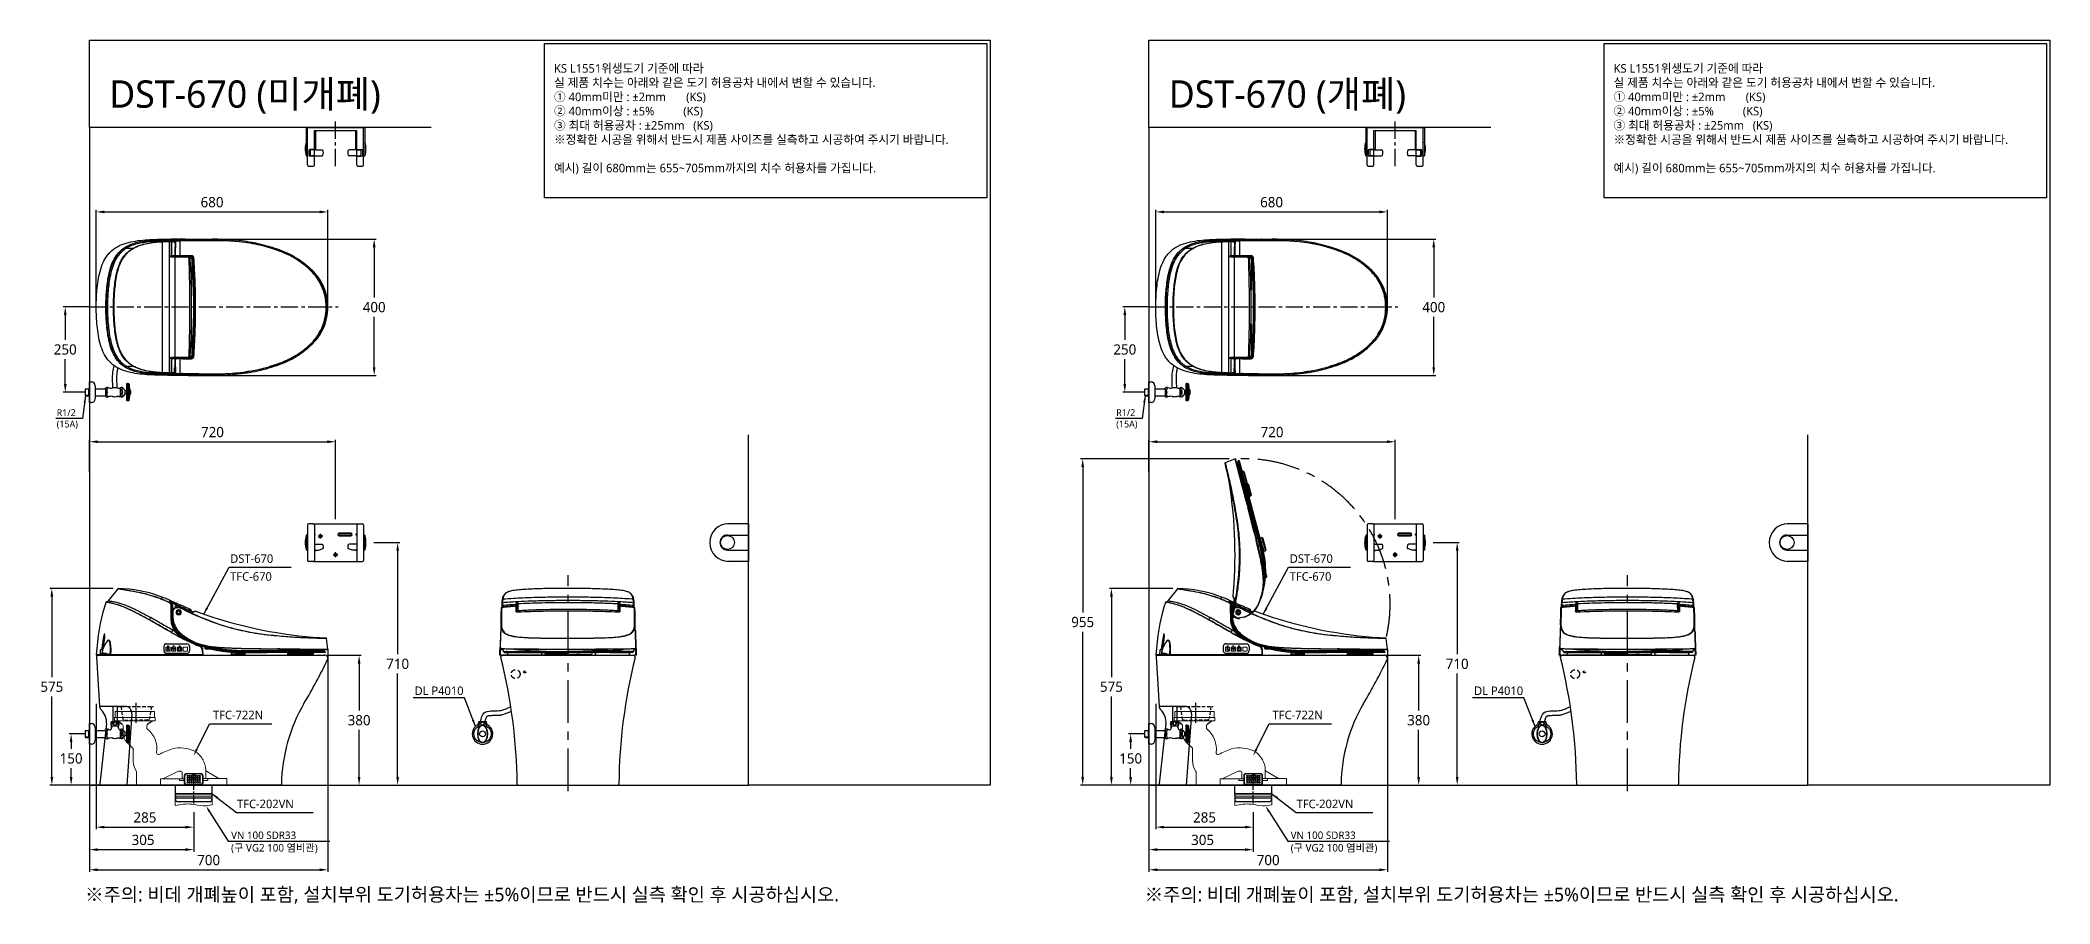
# Model space of a CAD drawing. Extents: x 3267 to 9145, y -61 to 2467.
import ezdxf
from ezdxf.lldxf.tags import DXFTag

# ---------------------------------------------------------------- set-up
doc = ezdxf.new("R2010")
doc.units = 0
doc.header["$LTSCALE"] = 20
doc.header["$MEASUREMENT"] = 0
doc.linetypes.add('CENTER', pattern=[2, 1.25, -0.25, 0.25, -0.25])
doc.linetypes.add('HIDDEN', pattern=[0.375, 0.25, -0.125])
doc.layers.get('0').update_dxf_attribs({"linetype": 'CONTINUOUS'})
doc.layers.get('DEFPOINTS').update_dxf_attribs({"linetype": 'CONTINUOUS'})
for name, color, linetype in [('$DDT_AUDIT_GENERATED_(3B)', 7, 'CONTINUOUS'), ('00_COMPONENTS', 7, 'CONTINUOUS'), ('1', 7, 'CONTINUOUS'), ('2', 2, 'CONTINUOUS'), ('3', 3, 'CONTINUOUS'), ('4', 4, 'CONTINUOUS'), ('6', 6, 'CONTINUOUS'), ('66', 7, 'CONTINUOUS'), ('CEN', 1, 'CENTER'), ('CENTER', 2, 'CENTER'), ('Layer 1', 7, 'CONTINUOUS')]:
    doc.layers.add(name, color=color, linetype=linetype)
doc.styles.add('GHS', font='romans', dxfattribs={"bigfont": 'ghs'})
doc.styles.add('ROMANS', font='NanumGothic.ttf', dxfattribs={"height": 10.144927})
doc.styles.get("Standard").update_dxf_attribs({"font": 'NanumGothic.ttf'})
tags = doc.linetypes.add('DASHED', pattern=[0.75, 0.5, -0.25]).pattern_tags.tags
tags[6:7] = [DXFTag(74, 4), DXFTag(75, 0), DXFTag(340, '0'), DXFTag(46, 1.0), DXFTag(50, 0.0), DXFTag(44, 0.0), DXFTag(45, 0.0)]
tags[4:5] = [DXFTag(74, 4), DXFTag(75, 0), DXFTag(340, '0'), DXFTag(46, 1.0), DXFTag(50, 0.0), DXFTag(44, 0.0), DXFTag(45, 0.0)]
doc.dimstyles.get("Standard").update_dxf_attribs({"dimtxt": 2.7, "dimasz": 2.5, "dimexe": 1.5, "dimexo": 1.5, "dimgap": 1.5, "dimtad": 1, "dimdec": 0, "dimlfac": 10, "dimzin": 0, "dimdsep": 46, "dimtxsty": 'Standard', "dimcen": 0, "dimclrt": 2, "dimadec": 0, "dimazin": 0, "dimtfac": 1, "dimtdec": 0, "dimtmove": 0, "dimatfit": 3, "dimfxl": 0, "dimtolj": 1, "dimtzin": 0, "dimarcsym": 0})

msp = doc.modelspace()

# ---------------------------------------------------------------- texts
at = {"char_height": 80, "width": 1333.024, "attachment_point": 1, "style": 'GHS'}
for s, insert in [('{\\fNanumGothic|b0|i0|c0|p50;DST-6\\fNanumGothic|b0|i0|c129|p50;70 (미개폐)}', (3468.8, 2349.4)), ('{\\fNanumGothic|b0|i0|c0|p50;DST-6\\fNanumGothic|b0|i0|c129|p50;70 (개폐)}', (6568.2, 2349.4))]:
    msp.add_mtext(s, dxfattribs=dict(at, insert=insert))
at = {"layer": '2', "attachment_point": 4, "style": 'ROMANS'}
for s, insert, char_height in [('KS L1551위생도기 기준에 따라 \\P실 제품 치수는 아래와 같은 도기 허용공차 내에서 변할 수 있습니다. \\P① 40mm미만 : ±2mm       (KS) \\P② 40mm이상 : ±5%          (KS)\\P③ 최대 허용공차 : ±25mm   (KS)\\P※정확한 시공을 위해서 반드시 제품 사이즈를 실측하고 시공하여 주시기 바랍니다.\\P\\P예시) 길이 680mm는 655~705mm까지의 치수 허용차를 가집니다.', (4769.9, 2235.9), 25), ('KS L1551위생도기 기준에 따라 \\P실 제품 치수는 아래와 같은 도기 허용공차 내에서 변할 수 있습니다. \\P① 40mm미만 : ±2mm       (KS) \\P② 40mm이상 : ±5%          (KS)\\P③ 최대 허용공차 : ±25mm   (KS)\\P※정확한 시공을 위해서 반드시 제품 사이즈를 실측하고 시공하여 주시기 바랍니다.\\P\\P예시) 길이 680mm는 655~705mm까지의 치수 허용차를 가집니다.', (7869.2, 2235.9), 25), ('R1/2\\P(15A)', (3315.1, 1358.1), 20), ('R1/2\\P(15A)', (6414.5, 1358.1), 20), ('{\\fNanumGothic|b0|i0|c0|p50;DST-670}', (3822.5, 949.7), 25), ('{\\fNanumGothic|b0|i0|c0|p50;DST-670}', (6921.9, 949.7), 25), ('{\\fNanumGothic|b0|i0|c0|p50;TFC-670}', (3822.5, 897.3), 25), ('{\\fNanumGothic|b0|i0|c0|p50;TFC-670}', (6921.9, 897.3), 25), ('{\\fNanumGothic|b0|i0|c0|p50;DL P4010}', (4361.8, 562.8), 25), ('{\\fNanumGothic|b0|i0|c0|p50;DL P4010}', (7461.2, 562.8), 25), ('{\\fNanumGothic|b0|i0|c0|p50;TFC-722N}', (3772.3, 492.1), 25), ('{\\fNanumGothic|b0|i0|c0|p50;TFC-722N}', (6871.7, 492.1), 25), ('{\\fNanumGothic|b0|i0|c0|p50;TFC-202VN}', (3842.6, 231.7), 25), ('{\\fNanumGothic|b0|i0|c0|p50;TFC-202VN}', (6942, 231.7), 25), ('{\\fNanumGothic|b0|i0|c0|p50;VN 100 SDR33\\P(\\fNanumGothic|b0|i0|c129|p50;구 \\fNanumGothic|b0|i0|c0|p50;VG2 100 \\fNanumGothic|b0|i0|c129|p50;염비관\\fNanumGothic|b0|i0|c0|p50;)}', (3825.2, 119.3), 22), ('{\\fNanumGothic|b0|i0|c0|p50;VN 100 SDR33\\P(\\fNanumGothic|b0|i0|c129|p50;구 \\fNanumGothic|b0|i0|c0|p50;VG2 100 \\fNanumGothic|b0|i0|c129|p50;염비관\\fNanumGothic|b0|i0|c0|p50;)}', (6924.6, 119.3), 22)]:
    msp.add_mtext(s, dxfattribs=dict(at, insert=insert, char_height=char_height))
at = {"layer": '3', "color": 1, "char_height": 40, "attachment_point": 1, "style": 'GHS'}
for insert in [(3397.9, -13.4), (6497.3, -13.4)]:
    msp.add_mtext_dynamic_manual_height_columns('{\\fNanumGothic|b0|i0|c129|p50;※주의: 비데 개폐높이 포함, 설치부위 도기허용차는 ±5%이므로 반드시 실측 확인 후 시공하십시오.}', width=2648.262, gutter_width=13.5, heights=[0], dxfattribs=dict(at, insert=insert))

# ---------------------------------------------------------------- blocks, each defined once
blk = doc.blocks.new('*D16')
at = {"color": 3, "lineweight": -2}
for p, q in [((6530.2, 524.9), (6530.2, 157.8)), ((6815.2, 207.8), (6815.2, 157.8)), ((6554.2, 163.8), (6791.2, 163.8))]:
    blk.add_line(p, q, dxfattribs=at)
at = {"color": 3}
for points in [[(6554.2, 167.8), (6554.2, 159.8), (6530.2, 163.8)], [(6791.2, 167.8), (6791.2, 159.8), (6815.2, 163.8)]]:
    blk.add_solid(points, dxfattribs=at)
at = {"layer": 'DEFPOINTS', "color": 0}
for p in [(6530.2, 526.7), (6815.2, 209.6), (6815.2, 163.8)]:
    blk.add_point(p, dxfattribs=at)
at = {"color": 2, "insert": (6672.7, 192.1), "char_height": 30, "attachment_point": 5}
blk.add_mtext('\\A1;{\\fNanumGothic|b0|i0|c129|p50;285}', dxfattribs=at)
blk = doc.blocks.new('*D17')
at = {"color": 3, "lineweight": -2}
for p, q in [((7341.9, 996.7), (7417.8, 996.7)), ((7411.8, 972.7), (7411.8, 670)), ((7411.8, 310.7), (7411.8, 613.5)), ((7384.8, 286.7), (7417.8, 286.7))]:
    blk.add_line(p, q, dxfattribs=at)
at = {"color": 3}
for points in [[(7407.8, 972.7), (7415.8, 972.7), (7411.8, 996.7)], [(7407.8, 310.7), (7415.8, 310.7), (7411.8, 286.7)]]:
    blk.add_solid(points, dxfattribs=at)
at = {"layer": 'DEFPOINTS', "color": 0}
for p in [(7340.1, 996.7), (7383, 286.7), (7411.8, 286.7)]:
    blk.add_point(p, dxfattribs=at)
at = {"color": 2, "insert": (7411.8, 641.7), "char_height": 30, "attachment_point": 5}
blk.add_mtext('\\A1;{\\fNanumGothic|b0|i0|c129|p50;710}', dxfattribs=at)
blk = doc.blocks.new('*D18')
at = {"color": 3, "lineweight": -2}
for p, q in [((6510.2, 1203.9), (6510.2, 1297.8)), ((7230.2, 1065.2), (7230.2, 1297.8)), ((6534.2, 1291.8), (7206.2, 1291.8))]:
    blk.add_line(p, q, dxfattribs=at)
at = {"color": 3}
for points in [[(6534.2, 1295.8), (6534.2, 1287.8), (6510.2, 1291.8)], [(7206.2, 1295.8), (7206.2, 1287.8), (7230.2, 1291.8)]]:
    blk.add_solid(points, dxfattribs=at)
at = {"layer": 'DEFPOINTS', "color": 0}
for p in [(7230.2, 1291.8), (6510.2, 1202.1), (7230.2, 1063.4)]:
    blk.add_point(p, dxfattribs=at)
at = {"color": 2, "insert": (6870.2, 1320), "char_height": 30, "attachment_point": 5}
blk.add_mtext('\\A1;{\\fNanumGothic|b0|i0|c129|p50;720}', dxfattribs=at)
blk = doc.blocks.new('*D19')
at = {"color": 3, "lineweight": -2}
for p, q in [((6510.2, 264), (6510.2, 92)), ((6815.2, 198.7), (6815.2, 92)), ((6534.2, 98), (6791.2, 98))]:
    blk.add_line(p, q, dxfattribs=at)
at = {"color": 3}
for points in [[(6534.2, 102), (6534.2, 94), (6510.2, 98)], [(6791.2, 102), (6791.2, 94), (6815.2, 98)]]:
    blk.add_solid(points, dxfattribs=at)
at = {"layer": 'DEFPOINTS', "color": 0}
for p in [(6510.2, 265.8), (6815.2, 200.5), (6815.2, 98)]:
    blk.add_point(p, dxfattribs=at)
at = {"color": 2, "insert": (6667.1, 126.3), "char_height": 30, "attachment_point": 5}
blk.add_mtext('\\A1;{\\fNanumGothic|b0|i0|c129|p50;305}', dxfattribs=at)
blk = doc.blocks.new('*D20')
at = {"color": 3, "lineweight": -2}
for p, q in [((6496.5, 436.7), (6450.6, 436.7)), ((6456.6, 412.7), (6456.6, 393.1)), ((6456.6, 310.7), (6456.6, 336.5)), ((6508.4, 286.7), (6450.6, 286.7))]:
    blk.add_line(p, q, dxfattribs=at)
at = {"color": 3}
for points in [[(6452.6, 412.7), (6460.6, 412.7), (6456.6, 436.7)], [(6452.6, 310.7), (6460.6, 310.7), (6456.6, 286.7)]]:
    blk.add_solid(points, dxfattribs=at)
at = {"layer": 'DEFPOINTS', "color": 0}
for p in [(6456.6, 436.7), (6498.3, 436.7), (6510.2, 286.7)]:
    blk.add_point(p, dxfattribs=at)
at = {"color": 2, "insert": (6456.6, 364.8), "char_height": 30, "attachment_point": 5}
blk.add_mtext('\\A1;{\\fNanumGothic|b0|i0|c129|p50;150}', dxfattribs=at)
blk = doc.blocks.new('*D21')
at = {"color": 3, "lineweight": -2}
for p, q in [((6510.3, 1686.7), (6433.5, 1686.7)), ((6439.5, 1662.7), (6439.5, 1590.1)), ((6439.5, 1460.7), (6439.5, 1533.4)), ((6496.5, 1436.7), (6433.5, 1436.7))]:
    blk.add_line(p, q, dxfattribs=at)
at = {"color": 3}
for points in [[(6435.5, 1662.7), (6443.5, 1662.7), (6439.5, 1686.7)], [(6435.5, 1460.7), (6443.5, 1460.7), (6439.5, 1436.7)]]:
    blk.add_solid(points, dxfattribs=at)
at = {"layer": 'DEFPOINTS', "color": 0}
for p in [(6512.1, 1686.7), (6439.5, 1436.7), (6498.3, 1436.7)]:
    blk.add_point(p, dxfattribs=at)
at = {"color": 2, "insert": (6439.5, 1561.7), "char_height": 30, "attachment_point": 5}
blk.add_mtext('\\A1;{\\fNanumGothic|b0|i0|c129|p50;250}', dxfattribs=at)
blk = doc.blocks.new('BGFB')
at = {"color": 2, "linetype": 'Continuous', "lineweight": 0}
for p, q in [((-57.5, 0), (57.5, 0)), ((-57.5, 0), (-57.5, -18)), ((57.5, 0), (57.5, -18)), ((-59.5, -18), (59.5, -18)), ((-59.5, -18), (-59.5, -28)), ((-59.5, -28), (59.5, -28)), ((-36.9, -38), (-50.8, -28)), ((-34.8, -42.1), (-34.8, -65.3)), ((34.8, -42.1), (34.8, -49.1)), ((36.9, -38.1), (50.8, -28)), ((59.5, -18), (59.5, -28)), ((-24.1, -89.9), (-6.2, -107.6)), ((-5.3, -109.8), (-5.3, -146.3)), ((127.8, -174.9), (81.1, -197.3)), ((127.8, -174.9), (135.3, -174.9)), ((207.1, -196.8), (207.1, -171.6)), ((207.3, -174.1), (245.6, -196.4)), ((4.7, -215.9), (4.7, -177.4)), ((4.7, -215.9), (269.2, -215.9)), ((144.3, -197.3), (75.1, -197.3)), ((75.1, -197.3), (75.1, -215.9)), ((130.2, -197.3), (130.2, -202.4)), ((144.3, -202.4), (130.2, -202.4)), ((138.3, -177.9), (138.3, -197.3)), ((144.3, -188.3), (144.3, -208.9)), ((146.3, -188.1), (146.3, -208.6)), ((151.3, -181.3), (192.3, -181.3)), ((151.3, -183.1), (192.3, -183.1)), ((151.3, -213.6), (192.3, -213.6)), ((197.3, -188.1), (197.3, -208.6)), ((199.3, -188.3), (199.3, -208.9)), ((199.3, -196.8), (269.2, -196.8)), ((199.3, -202.4), (213.7, -202.4)), ((213.7, -202.4), (213.7, -196.8)), ((269.2, -196.8), (269.2, -215.9)), ((117.8, -240.9), (117.8, -243.9)), ((118.5, -240.4), (118.3, -240.4)), ((118.5, -244.4), (118.3, -244.4)), ((118.5, -240.4), (225.4, -240.4)), ((118.5, -244.4), (225.4, -244.4)), ((120.3, -250.4), (223.3, -250.4)), ((120.6, -254.4), (223, -254.4)), ((225.9, -240.9), (225.9, -243.9))]:
    blk.add_line(p, q, dxfattribs=at)
at = {"color": 3, "linetype": 'Continuous', "lineweight": 0}
for p, q in [((117.8, -275.3), (117.8, -215.9)), ((225.9, -273.8), (225.9, -215.9))]:
    blk.add_line(p, q, dxfattribs=at)
at = {"color": 2}
for p, q in [((118.5, -240.4), (118.4, -215.9)), ((225.3, -215.9), (225.2, -240.4)), ((120.3, -250.4), (118.3, -250.4)), ((118.3, -254.4), (120.6, -254.4)), ((118.5, -244.4), (120.6, -244.4)), ((118.6, -250.4), (118.5, -244.4)), ((118.6, -256.9), (118.6, -254.4)), ((120.4, -263.9), (118.6, -256.9)), ((122.4, -263.9), (120.4, -263.9)), ((122.4, -263.9), (171.8, -263.9)), ((171.8, -263.9), (221.2, -263.9)), ((223.2, -263.9), (221.2, -263.9)), ((223, -244.4), (225.2, -244.4)), ((223, -254.4), (225.4, -254.4)), ((225.1, -256.9), (223.2, -263.9)), ((225.2, -240.4), (223.3, -240.4)), ((225.4, -250.4), (223.3, -250.4)), ((225.2, -244.4), (225.1, -250.4)), ((225.1, -254.4), (225.1, -256.9))]:
    blk.add_line(p, q, dxfattribs=at)
blk.add_line((120.3, -240.4), (118.5, -240.4))
at = {"color": 2, "linetype": 'Continuous', "lineweight": 0}
for centre in [(153.8, -188.6), (153.8, -193.6), (153.8, -198.6), (153.8, -203.6), (153.8, -208.6)]:
    blk.add_circle(centre, 1.5, dxfattribs=at)
for centre, radius, start, end in [((-39.8, -42.1), 5, 0.04466, 54.10673), ((39.8, -42.1), 5, 125.8861, 179.75562), ((37.8, -49.1), 3, 179.75562, 231.4151), ((-10.7, -109.9), 74.8, 351.54677, 51.4151), ((1.6, -64.1), 36.4, 181.8849, 225.07334), ((-8.3, -109.8), 3, 0.08945, 45.24079), ((239.8, -464.9), 378.8, 110.24375, 116.5549), ((132, -202.9), 96.3, 63.28091, 103.9725), ((140.2, -174), 67, 2.08282, 58.46047), ((52.8, -143.8), 58.1, 182.47622, 213.35345), ((1.7, -177.4), 3, 0, 33.35345), ((68.2, -121.6), 5, 171.54677, 296.5549), ((135.3, -177.9), 3, 0, 90), ((151.3, -188.3), 7, 90, 180), ((151.3, -208.9), 7, 179.73808, 270), ((151.3, -188.1), 5, 90, 180), ((151.3, -208.6), 5, 180, 270), ((192.3, -188.3), 7, 360, 90), ((192.3, -188.1), 5, 0, 90), ((192.3, -208.6), 5, 270, 0), ((192.3, -208.9), 7, 270, 0), ((247.1, -193.8), 3, 239.7939, 270), ((118.3, -240.9), 0.5, 90, 180), ((118.3, -243.9), 0.5, 180, 270), ((118.3, -250.9), 0.5, 90, 180), ((118.3, -253.9), 0.5, 180, 270), ((225.4, -240.9), 0.5, 0, 90), ((225.4, -243.9), 0.5, 270, 360), ((225.4, -250.9), 0.5, 0, 90), ((225.4, -253.9), 0.5, 270, 0)]:
    blk.add_arc(centre, radius, start, end, dxfattribs=at)
at = {"color": 3, "linetype": 'Continuous', "lineweight": 0}
blk.add_spline([(117.8, -275.3), (166.2, -271.5), (199.4, -276.5), (225.9, -273.8)], degree=3, dxfattribs=at)
at = {"layer": '1', "color": 252, "linetype": 'Continuous'}
for q in [(-50.8, -28), (-50.1, -28.5), (-50.1, -28.5), (-50.1, -28.5)]:
    blk.add_line((-36.9, -38), q, dxfattribs=at)
at = {"layer": '1', "color": 2, "linetype": 'Continuous'}
for centre in [(159.8, -188.6), (159.8, -188.6), (159.8, -193.6), (159.8, -193.6), (159.8, -198.6), (159.8, -198.6), (159.8, -203.6), (159.8, -203.6), (159.8, -208.6), (159.8, -208.6), (165.8, -188.6), (165.8, -188.6), (165.8, -193.6), (165.8, -193.6), (165.8, -198.6), (165.8, -198.6), (165.8, -203.6), (165.8, -203.6), (165.8, -208.6), (165.8, -208.6), (171.8, -188.6), (171.8, -193.6), (171.8, -198.6), (171.8, -203.6), (171.8, -208.6), (171.8, -208.6), (177.8, -188.6), (177.8, -188.6), (177.8, -193.6), (177.8, -193.6), (177.8, -198.6), (177.8, -198.6), (177.8, -203.6), (177.8, -203.6), (177.8, -208.6), (177.8, -208.6), (183.8, -188.6), (183.8, -188.6), (183.8, -193.6), (183.8, -193.6), (183.8, -198.6), (183.8, -198.6), (183.8, -203.6), (183.8, -203.6), (183.8, -208.6), (183.8, -208.6), (189.8, -188.6), (189.8, -188.6), (189.8, -193.6), (189.8, -193.6), (189.8, -198.6), (189.8, -198.6), (189.8, -203.6), (189.8, -203.6), (189.8, -208.6), (189.8, -208.6)]:
    blk.add_circle(centre, 1.5, dxfattribs=at)
at = {"layer": '1', "color": 252, "linetype": 'Continuous'}
for centre in [(171.8, -188.6), (171.8, -193.6), (171.8, -198.6), (171.8, -203.6)]:
    blk.add_circle(centre, 1.5, dxfattribs=at)
for points, degree in [([(50.1, -28.5), (36.9, -38)], 1), ([(50.1, -28.5), (45.7, -31.7), (41.3, -34.8), (36.9, -38)], 3), ([(50.1, -28.5), (36.9, -38)], 1), ([(50.1, -28.5), (45.7, -31.7), (41.3, -34.8), (36.9, -38)], 3), ([(197.9, -139.9), (198.2, -140.5), (198.5, -141), (198.8, -141.6)], 3), ([(197.9, -139.9), (198.2, -140.5), (198.5, -141), (198.8, -141.6)], 3)]:
    blk.add_open_spline(points, degree=degree, dxfattribs=at)
at = {"layer": 'CEN'}
blk.add_line((171.8, -269.9), (171.8, -196.9), dxfattribs=at)
blk = doc.blocks.new('*D22')
at = {"color": 3, "lineweight": -2}
for p, q in [((6579.7, 862.7), (6394.3, 862.7)), ((6400.3, 838.7), (6400.3, 602.9)), ((6400.3, 310.7), (6400.3, 546.6)), ((6563.7, 286.7), (6394.3, 286.7))]:
    blk.add_line(p, q, dxfattribs=at)
at = {"color": 3}
for points in [[(6396.3, 838.7), (6404.3, 838.7), (6400.3, 862.7)], [(6396.3, 310.7), (6404.3, 310.7), (6400.3, 286.7)]]:
    blk.add_solid(points, dxfattribs=at)
at = {"layer": 'DEFPOINTS', "color": 0}
for p in [(6581.5, 862.7), (6400.3, 286.7), (6565.5, 286.7)]:
    blk.add_point(p, dxfattribs=at)
at = {"color": 2, "insert": (6400.3, 574.7), "char_height": 30, "attachment_point": 5}
blk.add_mtext('\\A1;{\\fNanumGothic|b0|i0|c0|p50;575}', dxfattribs=at)
blk = doc.blocks.new('*D23')
at = {"color": 3, "lineweight": -2}
for p, q in [((7205.2, 666.7), (7305.1, 666.7)), ((7299.1, 642.7), (7299.1, 505.1)), ((7299.1, 310.7), (7299.1, 448.4)), ((7071.9, 286.7), (7305.1, 286.7))]:
    blk.add_line(p, q, dxfattribs=at)
at = {"color": 3}
for points in [[(7295.1, 642.7), (7303.1, 642.7), (7299.1, 666.7)], [(7295.1, 310.7), (7303.1, 310.7), (7299.1, 286.7)]]:
    blk.add_solid(points, dxfattribs=at)
at = {"layer": 'DEFPOINTS', "color": 0}
for p in [(7203.4, 666.7, 0), (7070.1, 286.7), (7299.1, 286.7)]:
    blk.add_point(p, dxfattribs=at)
at = {"color": 2, "insert": (7299.1, 476.7), "char_height": 30, "attachment_point": 5}
blk.add_mtext('\\A1;{\\fNanumGothic|b0|i0|c129|p50;380}', dxfattribs=at)
blk = doc.blocks.new('*D24')
at = {"color": 3, "lineweight": -2}
for p, q in [((6530.2, 1688.5), (6530.2, 1970.5)), ((6554.2, 1964.5), (7183.7, 1964.5)), ((7207.7, 1688.5), (7207.7, 1970.5))]:
    blk.add_line(p, q, dxfattribs=at)
at = {"color": 3}
for points in [[(6554.2, 1968.5), (6554.2, 1960.5), (6530.2, 1964.5)], [(7183.7, 1968.5), (7183.7, 1960.5), (7207.7, 1964.5)]]:
    blk.add_solid(points, dxfattribs=at)
at = {"layer": 'DEFPOINTS', "color": 0}
for p in [(7207.7, 1964.5), (6530.2, 1686.7), (7207.7, 1686.7)]:
    blk.add_point(p, dxfattribs=at)
at = {"color": 2, "insert": (6868.9, 1992.9), "char_height": 30, "attachment_point": 5}
blk.add_mtext('\\A1;{\\fNanumGothic|b0|i0|c0|p50;680}', dxfattribs=at)
blk = doc.blocks.new('*D25')
at = {"color": 3, "lineweight": -2}
for p, q in [((6811.1, 1885.1), (7349.2, 1885.1)), ((7343.2, 1861.1), (7343.2, 1713.8)), ((7343.2, 1509.9), (7343.2, 1657.3)), ((6800.1, 1485.9), (7349.2, 1485.9))]:
    blk.add_line(p, q, dxfattribs=at)
at = {"color": 3}
for points in [[(7339.2, 1861.1), (7347.2, 1861.1), (7343.2, 1885.1)], [(7339.2, 1509.9), (7347.2, 1509.9), (7343.2, 1485.9)]]:
    blk.add_solid(points, dxfattribs=at)
at = {"layer": 'DEFPOINTS', "color": 0}
for p in [(6809.3, 1885.1), (6798.3, 1485.9), (7343.2, 1485.9)]:
    blk.add_point(p, dxfattribs=at)
at = {"color": 2, "insert": (7343.2, 1685.5), "char_height": 30, "attachment_point": 5}
blk.add_mtext('\\A1;{\\fNanumGothic|b0|i0|c0|p50;400}', dxfattribs=at)
blk = doc.blocks.new('*D26')
at = {"color": 3, "lineweight": -2}
for p, q in [((7207.7, 683.4), (7207.7, 33)), ((6510.2, 284.9), (6510.2, 33)), ((6534.2, 39), (7183.7, 39))]:
    blk.add_line(p, q, dxfattribs=at)
at = {"color": 3}
for points in [[(6534.2, 43), (6534.2, 35), (6510.2, 39)], [(7183.7, 43), (7183.7, 35), (7207.7, 39)]]:
    blk.add_solid(points, dxfattribs=at)
at = {"layer": 'DEFPOINTS', "color": 0}
for p in [(7207.7, 685.2), (6510.2, 286.7), (7207.7, 39)]:
    blk.add_point(p, dxfattribs=at)
at = {"color": 2, "insert": (6858.9, 67.2), "char_height": 30, "attachment_point": 5}
blk.add_mtext('\\A1;{\\fNanumGothic|b0|i0|c0|p50;700}', dxfattribs=at)
blk = doc.blocks.new('block 142')
at = {"layer": '$DDT_AUDIT_GENERATED_(3B)', "color": 7, "lineweight": 18}
blk.add_open_spline([(108.8, 165.3), (109, 165.3), (109.2, 165.3), (109.4, 165.4), (109.4, 165.4), (109.4, 165.4), (109.4, 165.4), (109.5, 165.4), (109.7, 165.5), (109.8, 165.6), (109.8, 165.6), (109.8, 165.6), (109.8, 165.6), (110, 165.7), (110.1, 165.8), (110.2, 165.9), (110.2, 165.9), (110.2, 165.9), (110.2, 165.9), (110.3, 166), (110.4, 166.2), (110.4, 166.3), (110.4, 166.3), (110.4, 166.3), (110.4, 166.3), (110.5, 166.5), (110.5, 166.7), (110.5, 166.8), (110.5, 166.8), (110.5, 166.8), (110.5, 166.8), (110.5, 167), (110.5, 167.2), (110.4, 167.3), (110.4, 167.3), (110.4, 167.3), (110.4, 167.3), (110.4, 167.5), (110.3, 167.6), (110.2, 167.8), (110.2, 167.8), (110.2, 167.8), (110.2, 167.8), (110.1, 167.9), (109.9, 168), (109.8, 168.1), (109.8, 168.1), (109.8, 168.1), (109.8, 168.1), (109.6, 168.2), (109.5, 168.3), (109.3, 168.3), (109.3, 168.3), (109.3, 168.3), (109.3, 168.3), (109.2, 168.3), (109, 168.3), (108.8, 168.3), (108.8, 168.3), (108.8, 168.3), (108.8, 168.3), (108.7, 168.3), (108.5, 168.2), (108.3, 168.2), (108.3, 168.2), (108.3, 168.2), (108.3, 168.2), (108.2, 168.1), (108.1, 168), (107.9, 167.9), (107.9, 167.9), (107.9, 167.9), (107.9, 167.9), (107.8, 167.7), (107.7, 167.6), (107.7, 167.5), (107.7, 167.5), (107.7, 167.5), (107.7, 167.5), (107.6, 167.3), (107.5, 167.1), (107.5, 167), (107.5, 167), (107.5, 167), (107.5, 167), (107.5, 166.8), (107.5, 166.6), (107.6, 166.5), (107.6, 166.5), (107.6, 166.5), (107.6, 166.5), (107.6, 166.3), (107.7, 166.1), (107.8, 166), (107.8, 166), (107.8, 166), (107.8, 166), (107.9, 165.9), (108, 165.7), (108.1, 165.6), (108.1, 165.6), (108.1, 165.6), (108.1, 165.6), (108.2, 165.5), (108.4, 165.5), (108.5, 165.4), (108.5, 165.4), (108.5, 165.4), (108.5, 165.4), (108.6, 165.4), (108.7, 165.4), (108.8, 165.3)], degree=3, knots=[0, 0, 0, 0, 1, 1, 1, 2, 2, 2, 3, 3, 3, 4, 4, 4, 5, 5, 5, 6, 6, 6, 7, 7, 7, 8, 8, 8, 9, 9, 9, 10, 10, 10, 11, 11, 11, 12, 12, 12, 13, 13, 13, 14, 14, 14, 15, 15, 15, 16, 16, 16, 17, 17, 17, 18, 18, 18, 19, 19, 19, 20, 20, 20, 21, 21, 21, 22, 22, 22, 23, 23, 23, 24, 24, 24, 25, 25, 25, 26, 26, 26, 27, 27, 27, 28, 28, 28, 29, 29, 29, 30, 30, 30, 31, 31, 31, 32, 32, 32, 33, 33, 33, 34, 34, 34, 35, 35, 35, 36, 36, 36, 37, 37, 37, 37], dxfattribs=at)
blk = doc.blocks.new('block 143')
at = {"layer": '$DDT_AUDIT_GENERATED_(3B)', "color": 7, "lineweight": 18}
blk.add_open_spline([(142.7, 165.3), (142.9, 165.3), (143, 165.3), (143.2, 165.4), (143.2, 165.4), (143.2, 165.4), (143.2, 165.4), (143.4, 165.4), (143.5, 165.5), (143.7, 165.6), (143.7, 165.6), (143.7, 165.6), (143.7, 165.6), (143.8, 165.7), (143.9, 165.8), (144, 165.9), (144, 165.9), (144, 165.9), (144, 165.9), (144.1, 166), (144.2, 166.2), (144.3, 166.3), (144.3, 166.3), (144.3, 166.3), (144.3, 166.3), (144.3, 166.5), (144.4, 166.7), (144.3, 166.8), (144.3, 166.8), (144.3, 166.8), (144.3, 166.8), (144.3, 167), (144.3, 167.2), (144.3, 167.3), (144.3, 167.3), (144.3, 167.3), (144.3, 167.3), (144.2, 167.5), (144.1, 167.6), (144, 167.8), (144, 167.8), (144, 167.8), (144, 167.8), (143.9, 167.9), (143.8, 168), (143.6, 168.1), (143.6, 168.1), (143.6, 168.1), (143.6, 168.1), (143.5, 168.2), (143.3, 168.3), (143.2, 168.3), (143.2, 168.3), (143.2, 168.3), (143.2, 168.3), (143, 168.3), (142.8, 168.3), (142.7, 168.3), (142.7, 168.3), (142.7, 168.3), (142.7, 168.3), (142.5, 168.3), (142.3, 168.2), (142.2, 168.2), (142.2, 168.2), (142.2, 168.2), (142.2, 168.2), (142, 168.1), (141.9, 168), (141.8, 167.9), (141.8, 167.9), (141.8, 167.9), (141.8, 167.9), (141.7, 167.7), (141.6, 167.6), (141.5, 167.5), (141.5, 167.5), (141.5, 167.5), (141.5, 167.5), (141.4, 167.3), (141.4, 167.1), (141.4, 167), (141.4, 167), (141.4, 167), (141.4, 167), (141.4, 166.8), (141.4, 166.6), (141.4, 166.5), (141.4, 166.5), (141.4, 166.5), (141.4, 166.5), (141.4, 166.3), (141.5, 166.1), (141.6, 166), (141.6, 166), (141.6, 166), (141.6, 166), (141.7, 165.9), (141.8, 165.7), (141.9, 165.6), (141.9, 165.6), (141.9, 165.6), (141.9, 165.6), (142.1, 165.5), (142.2, 165.5), (142.4, 165.4), (142.4, 165.4), (142.4, 165.4), (142.4, 165.4), (142.5, 165.4), (142.6, 165.4), (142.7, 165.3)], degree=3, knots=[0, 0, 0, 0, 1, 1, 1, 2, 2, 2, 3, 3, 3, 4, 4, 4, 5, 5, 5, 6, 6, 6, 7, 7, 7, 8, 8, 8, 9, 9, 9, 10, 10, 10, 11, 11, 11, 12, 12, 12, 13, 13, 13, 14, 14, 14, 15, 15, 15, 16, 16, 16, 17, 17, 17, 18, 18, 18, 19, 19, 19, 20, 20, 20, 21, 21, 21, 22, 22, 22, 23, 23, 23, 24, 24, 24, 25, 25, 25, 26, 26, 26, 27, 27, 27, 28, 28, 28, 29, 29, 29, 30, 30, 30, 31, 31, 31, 32, 32, 32, 33, 33, 33, 34, 34, 34, 35, 35, 35, 36, 36, 36, 37, 37, 37, 37], dxfattribs=at)
blk = doc.blocks.new('A$C7b8c0583')
at = {"layer": '$DDT_AUDIT_GENERATED_(3B)', "color": 7, "lineweight": 18}
blk.add_open_spline([(226.5, 25), (226.7, 25), (226.9, 25), (227, 25.1), (227, 25.1), (227, 25.1), (227, 25.1), (227.2, 25.1), (227.4, 25.2), (227.5, 25.3), (227.5, 25.3), (227.5, 25.3), (227.5, 25.3), (227.6, 25.3), (227.8, 25.5), (227.9, 25.6), (227.9, 25.6), (227.9, 25.6), (227.9, 25.6), (228, 25.7), (228, 25.9), (228.1, 26), (228.1, 26), (228.1, 26), (228.1, 26), (228.2, 26.2), (228.2, 26.4), (228.2, 26.5), (228.2, 26.5), (228.2, 26.5), (228.2, 26.5), (228.2, 26.7), (228.1, 26.9), (228.1, 27), (228.1, 27), (228.1, 27), (228.1, 27), (228, 27.2), (227.9, 27.3), (227.8, 27.5), (227.8, 27.5), (227.8, 27.5), (227.8, 27.5), (227.7, 27.6), (227.6, 27.7), (227.5, 27.8), (227.5, 27.8), (227.5, 27.8), (227.5, 27.8), (227.3, 27.9), (227.2, 27.9), (227, 28), (227, 28), (227, 28), (227, 28), (226.8, 28), (226.7, 28), (226.5, 28), (226.5, 28), (226.5, 28), (226.5, 28), (226.3, 28), (226.2, 27.9), (226, 27.8), (226, 27.8), (226, 27.8), (226, 27.8), (225.9, 27.8), (225.7, 27.7), (225.6, 27.5), (225.6, 27.5), (225.6, 27.5), (225.6, 27.5), (225.5, 27.4), (225.4, 27.3), (225.3, 27.1), (225.3, 27.1), (225.3, 27.1), (225.3, 27.1), (225.3, 27), (225.2, 26.8), (225.2, 26.7), (225.2, 26.7), (225.2, 26.7), (225.2, 26.7), (225.2, 26.5), (225.2, 26.3), (225.2, 26.2), (225.2, 26.2), (225.2, 26.2), (225.2, 26.2), (225.3, 26), (225.3, 25.8), (225.4, 25.7), (225.4, 25.7), (225.4, 25.7), (225.4, 25.7), (225.5, 25.6), (225.6, 25.4), (225.8, 25.3), (225.8, 25.3), (225.8, 25.3), (225.8, 25.3), (225.9, 25.2), (226.1, 25.1), (226.2, 25.1), (226.2, 25.1), (226.2, 25.1), (226.2, 25.1), (226.3, 25.1), (226.4, 25), (226.5, 25)], degree=3, knots=[0, 0, 0, 0, 1, 1, 1, 2, 2, 2, 3, 3, 3, 4, 4, 4, 5, 5, 5, 6, 6, 6, 7, 7, 7, 8, 8, 8, 9, 9, 9, 10, 10, 10, 11, 11, 11, 12, 12, 12, 13, 13, 13, 14, 14, 14, 15, 15, 15, 16, 16, 16, 17, 17, 17, 18, 18, 18, 19, 19, 19, 20, 20, 20, 21, 21, 21, 22, 22, 22, 23, 23, 23, 24, 24, 24, 25, 25, 25, 26, 26, 26, 27, 27, 27, 28, 28, 28, 29, 29, 29, 30, 30, 30, 31, 31, 31, 32, 32, 32, 33, 33, 33, 34, 34, 34, 35, 35, 35, 36, 36, 36, 37, 37, 37, 37], dxfattribs=at)
at = {"layer": '$DDT_AUDIT_GENERATED_(3B)', "lineweight": 0}
blk.add_open_spline([(255.1, 23.2), (255.5, 23.6), (256.1, 23.9), (256.7, 23.9), (259.3, 23.9), (261.8, 23.9), (264.4, 23.9), (265, 23.9), (265.6, 23.6), (266, 23.2), (266.4, 22.8), (266.7, 22.2), (266.7, 21.5), (266.7, 19), (266.7, 16.4), (266.7, 13.9), (266.7, 13.2), (266.4, 12.7), (266, 12.2), (265.6, 11.8), (265, 11.5), (264.4, 11.5), (261.8, 11.5), (259.3, 11.5), (256.7, 11.5), (256.1, 11.5), (255.5, 11.8), (255.1, 12.2), (254.6, 12.7), (254.4, 13.2), (254.4, 13.9), (254.4, 16.4), (254.4, 19), (254.4, 21.5), (254.4, 22.2), (254.6, 22.8), (255.1, 23.2)], degree=3, knots=[0, 0, 0, 0, 1, 1, 1, 2, 2, 2, 3, 3, 3, 4, 4, 4, 5, 5, 5, 6, 6, 6, 7, 7, 7, 8, 8, 8, 9, 9, 9, 10, 10, 10, 11, 11, 11, 12, 12, 12, 12], dxfattribs=at)
at = {"color": 7, "linetype": 'Continuous'}
for p, q in [((234.9, 128.9), (234.9, 125.8)), ((234.9, 125.8), (234.9, 125.5)), ((234.9, 125.5), (234.9, 125.2)), ((234.9, 125.2), (234.9, 122.1)), ((237.5, 126.7), (237.5, 128.6)), ((237.5, 124.3), (237.5, 126.7)), ((237.5, 122.4), (237.5, 124.3)), ((244.5, 128.6), (244.5, 126.7)), ((244.5, 126.7), (244.5, 124.3)), ((244.5, 124.3), (244.5, 122.4)), ((247.1, 125.8), (247.1, 128.9)), ((247.1, 125.5), (247.1, 125.8)), ((247.1, 125.2), (247.1, 125.5)), ((247.1, 122.1), (247.1, 125.2))]:
    blk.add_line(p, q, dxfattribs=at)
for radius, start, end in [(7.25, 144.10418, 180), (7.25, 180, 215.89582), (7, 150.62508, 209.37492), (7, 29.37492, 150.62508), (7, 209.37492, 330.62508), (6, 0, 180), (6, 180, 0), (7.25, 35.89582, 144.10418), (7.25, 215.89582, 324.10418), (4.7, 138.13169, 180), (4.7, 180, 221.86831), (4.7, 41.86831, 138.13169), (3.7, 18.92464, 161.07536), (3.7, 198.92464, 341.07536), (4.7, 221.86831, 318.13169), (4.7, 0, 41.86831), (4.7, 318.13169, 0), (7.25, 0, 35.89582), (7.25, 324.10418, 0), (7, 330.62508, 29.37492)]:
    blk.add_arc((241, 125.5), radius, start, end, dxfattribs=at)
at = {"layer": '00_COMPONENTS', "color": 7, "linetype": 'Continuous'}
for p, q in [((63.4, 194.9), (34.8, 159.1)), ((63.4, 194.9), (63.4, 194.9)), ((64.2, 195.2), (64.2, 195.2)), ((28.1, 154.9), (28.1, 154.9)), ((28.1, 154.9), (28.1, 154.9)), ((28.8, 155.6), (28.8, 155.6)), ((34.8, 159.1), (34.8, 159.1)), ((192.5, 170.4), (192.5, 170.4)), ((219.6, 158.5), (219.6, 158.5)), ((219.7, 148.6), (219.7, 145.8)), ((219.7, 145.8), (219.7, 148.6)), ((219.7, 145.8), (220, 107.4)), ((220, 107.6), (219.7, 145.8)), ((223.1, 126), (223.1, 126.2)), ((223.1, 113.1), (223.1, 126)), ((229.5, 153.9), (229.5, 153.9)), ((244.4, 143.2), (244.4, 143.2)), ((254.7, 134.7), (256.2, 134)), ((274.1, 135.1), (274.1, 135.1)), ((277.5, 128.3), (277.5, 128.3)), ((277.9, 129.6), (277.9, 129.6)), ((277.9, 129.4), (277.9, 129.6)), ((277.9, 128.1), (277.9, 128.5)), ((283.1, 126.1), (282.9, 126.2)), ((284, 126), (283.9, 125.9)), ((284, 126), (283.9, 125.9)), ((284.4, 126.4), (284, 126)), ((284.3, 126.2), (284, 126)), ((284, 126), (284, 126)), ((288.8, 129), (288.8, 129)), ((288.8, 129), (288.8, 129)), ((289.6, 129), (289.6, 129)), ((24.3, 59.1), (24.3, 59.1)), ((220, 107.4), (220, 107.6)), ((0, 1.1), (0, 1.1)), ((4.2, 0), (1, 0)), ((12.3, 0), (4.2, 0)), ((12.1, 1.1), (12.6, 16.3)), ((13.1, 0), (12.3, 0)), ((15.2, 0), (13.1, 0)), ((13.1, 0), (13.1, 0)), ((13.1, 0), (15.2, 0)), ((13.9, 0), (13.1, 0)), ((17.1, 17.2), (13.6, 17.2)), ((13.6, 17.2), (13.6, 17.2)), ((13.6, 17.2), (17.1, 17.2)), ((16.2, 0), (15.2, 0)), ((15.2, 0), (16.2, 0)), ((17.3, 0), (16.2, 0)), ((16.2, 0), (17.3, 0)), ((16.6, 5.6), (16.6, 5.6)), ((18.4, 17.2), (17.1, 17.2)), ((17.1, 17.2), (17.7, 17.2)), ((19.1, 0), (17.3, 0)), ((17.7, 17.2), (18.4, 17.2)), ((19.1, 17.2), (18.4, 17.2)), ((20.2, 0), (19.1, 0)), ((19.6, 0), (19.4, 0)), ((20.2, 0), (19.6, 0)), ((19.9, 1.2), (20.6, 0.7)), ((20.5, 0), (20.2, 0)), ((20.4, 0), (20.2, 0)), ((20.7, 0), (20.5, 0)), ((20.6, 0.7), (20.7, 0.6)), ((20.7, 0.6), (20.7, 0.6)), ((20.7, 0.6), (20.8, 0.5)), ((20.9, 0), (20.7, 0)), ((21, 0), (20.9, 0)), ((21, 0.4), (21, 0.4)), ((21.6, 0), (21, 0)), ((21.6, 0), (21.7, 0)), ((21.8, 0), (21.6, 0)), ((22.3, 0), (21.8, 0)), ((23.1, 0), (22.3, 0)), ((24.3, 0), (23.1, 0)), ((25.1, 0), (24.3, 0)), ((25.5, 0), (25.1, 0)), ((38.3, 0), (25.5, 0)), ((28.6, 36.4), (28.6, 36.4)), ((28.9, 36.9), (28.9, 36.9)), ((31.4, 40.2), (30.9, 39.7)), ((31.4, 40.2), (31.4, 40.2)), ((38.7, 0), (38.3, 0)), ((39.1, 0), (38.7, 0)), ((39.5, 0), (39.1, 0)), ((40.3, 0), (39.5, 0)), ((40.7, 0), (40.3, 0)), ((40.8, 0), (40.7, 0)), ((41.7, 0), (40.7, 0)), ((43, 0), (40.8, 0)), ((155.1, 0), (43, 0)), ((308.6, 0), (155.1, 0)), ((197.3, 25.3), (197.3, 13.5)), ((205.6, 33.5), (264.7, 33.5)), ((264.7, 5.2), (205.6, 5.2)), ((250.4, 51.4), (250.5, 51.3)), ((258.4, 46.9), (258.3, 47)), ((258.6, 46.7), (258.3, 46.9)), ((258.9, 46.6), (258.6, 46.7)), ((263.2, 51.1), (263.1, 51.2)), ((263.2, 51.1), (263.5, 50.9)), ((263.5, 50.9), (263.2, 51.1)), ((273, 25.3), (273, 13.5)), ((283.5, 35.3), (284.1, 35.1)), ((284.1, 35.1), (284.2, 35)), ((284.2, 35), (284.7, 34.8)), ((284.2, 34.9), (284.2, 34.9)), ((291.1, 35.4), (289.6, 36)), ((295, 30.5), (295.5, 30.2)), ((295.5, 30.2), (296.1, 30)), ((296.1, 30), (296.7, 29.7)), ((296.7, 29.7), (296.8, 29.7)), ((297.1, 29.5), (296.7, 29.6)), ((296.8, 29.7), (297, 29.6)), ((297.1, 29.4), (297.1, 29.5)), ((298, 29.1), (298, 29.1)), ((310.5, 0), (308.6, 0)), ((310.3, 20.1), (310.6, 16)), ((310.5, 16.6), (310.5, 17.3)), ((310.5, 16.6), (310.5, 16.6)), ((310.6, 16), (311.5, 1.1)), ((310.6, 16), (311.5, 1.1)), ((318.8, 19.4), (318.7, 23.4)), ((318.7, 23.4), (318.8, 19.4)), ((318.8, 19.4), (318.8, 19.4)), ((330.7, 19.4), (318.8, 19.4)), ((320.2, 18.4), (319.8, 18.4)), ((319.8, 18.4), (319.8, 18.4)), ((319.8, 18.4), (320.2, 18.4)), ((319.8, 18.4), (319.8, 18.4)), ((321.6, 18.4), (320.2, 18.4)), ((320.2, 18.4), (321.6, 18.4)), ((320.7, 18.4), (334.1, 18.4)), ((334.1, 18.4), (321.6, 18.4)), ((321.6, 18.4), (334.1, 18.4)), ((394.5, 7.1), (394.5, 7.1)), ((394.5, 7.1), (394.5, 2)), ((419.9, 0), (396.5, 0)), ((396.5, 0), (396.5, 0)), ((396.5, 0), (419.9, 0)), ((408, 8.1), (407.7, 8.1)), ((422, 8), (417.9, 8)), ((418.9, 11), (430.7, 11)), ((431.6, 0), (419.9, 0)), ((420.7, 14), (421.1, 14)), ((423.2, 8), (422, 8)), ((430.7, 11), (447.1, 11)), ((432.2, 0), (431.4, 0)), ((432.2, 0), (431.6, 0)), ((431.6, 0), (432.2, 0)), ((434.2, 6.5), (434.2, 6.5)), ((434.2, 6.5), (434.2, 2)), ((435.7, 8), (435, 8)), ((499.2, 8), (435, 8)), ((435.6, 8), (435.7, 8)), ((435.7, 8), (499.2, 8)), ((437.6, 14), (438.1, 14)), ((447.1, 11), (452.3, 11)), ((452.3, 11), (452.5, 11)), ((452.5, 11), (453.8, 11)), ((453.8, 11), (492.6, 11)), ((468.9, 14), (469.4, 14)), ((482.6, 14), (482.9, 14)), ((482.9, 14), (494.3, 14)), ((492.6, 11), (495.4, 11)), ((494.3, 14), (549.3, 14)), ((495.4, 11), (526.9, 11)), ((560.5, 8), (499.2, 8)), ((526.9, 11), (557.5, 11)), ((527.1, 57.5), (528.2, 57.4)), ((533.2, 17.7), (532.9, 17.7)), ((533, 17.7), (534, 17.7)), ((534, 17.7), (533, 17.7)), ((533, 17.7), (533.2, 17.7)), ((533.5, 17.7), (533.2, 17.7)), ((533.2, 17.7), (533.6, 17.7)), ((533.7, 17.7), (533.5, 17.7)), ((533.6, 17.7), (534, 17.7)), ((534, 17.7), (533.7, 17.7)), ((535.4, 17.7), (534, 17.7)), ((534, 17.7), (534.5, 17.7)), ((534.5, 17.7), (534, 17.7)), ((534, 17.7), (534.3, 17.7)), ((534.3, 17.7), (534.6, 17.7)), ((534.5, 17.7), (535.4, 17.7)), ((535.4, 17.7), (534.5, 17.7)), ((534.6, 17.7), (535.4, 17.7)), ((536.5, 17.7), (535.4, 17.7)), ((535.4, 17.7), (536.5, 17.7)), ((536.6, 17.7), (535.4, 17.7)), ((535.4, 17.7), (535.8, 17.7)), ((535.8, 17.7), (536.5, 17.7)), ((537.2, 17.7), (536.5, 17.7)), ((536.5, 17.7), (536.6, 17.7)), ((536.5, 17.7), (536.6, 17.7)), ((536.6, 17.7), (537.6, 17.7)), ((537.6, 17.7), (536.6, 17.7)), ((536.6, 17.7), (537.7, 17.7)), ((537.7, 17.7), (537.2, 17.7)), ((537.7, 17.7), (538.1, 17.7)), ((549.3, 14), (550.1, 14)), ((550.1, 14), (551.6, 14)), ((551.6, 14), (552.3, 14)), ((552.3, 14), (556.3, 14)), ((556.3, 14), (556.9, 14)), ((556.9, 14), (557.1, 14)), ((557.1, 14), (563.3, 14)), ((557.5, 11), (573.9, 11)), ((560.5, 8), (558.7, 8)), ((560.2, 6.5), (560.2, 6.5)), ((560.2, 6.5), (560.2, 5)), ((560.2, 5), (560.3, 5)), ((560.5, 1.8), (560.2, 5)), ((560.3, 5), (560.2, 5)), ((560.3, 5), (560.3, 5)), ((560.3, 5), (560.4, 5)), ((560.4, 5), (560.3, 5)), ((560.3, 5), (560.3, 5)), ((560.4, 5), (560.4, 5)), ((560.4, 5), (560.6, 5)), ((560.6, 5), (560.4, 5)), ((560.4, 5), (560.4, 5)), ((560.5, 8), (574.5, 8)), ((574.5, 8), (560.5, 8)), ((560.6, 5), (560.6, 5)), ((560.6, 5), (560.9, 5)), ((560.9, 5), (560.6, 5)), ((560.9, 5), (561, 5)), ((561, 5), (560.9, 5)), ((561, 5), (561.3, 5)), ((561.3, 5), (561, 5)), ((561.3, 5), (561.4, 5)), ((561.4, 5), (561.3, 5)), ((561.4, 5), (561.8, 5)), ((561.8, 5), (561.4, 5)), ((561.8, 5), (575.8, 5)), ((575.8, 5), (561.8, 5)), ((563.8, 0), (562.5, 0)), ((562.5, 0), (563.8, 0)), ((563.2, 17.5), (562.7, 17.5)), ((563.2, 17.5), (563.2, 14)), ((563.3, 14), (564.1, 14)), ((577.8, 0), (563.8, 0)), ((563.8, 0), (577.8, 0)), ((564.1, 14), (564.9, 14)), ((564.9, 14), (565.2, 14)), ((565.2, 14), (566.2, 14)), ((566.2, 14), (574.4, 14)), ((570.4, 17.5), (571.6, 17.5)), ((570.4, 17.1), (577.2, 17.1)), ((570.4, 14), (570.4, 17.1)), ((573.9, 11), (574.1, 11)), ((574.1, 11), (580.4, 11)), ((574.4, 14), (577.6, 14)), ((575.6, 8), (574.5, 8)), ((583.9, 8), (575.6, 8)), ((575.8, 5), (576.4, 5)), ((586.2, 5), (575.8, 5)), ((576.4, 5), (578.9, 5)), ((577.2, 17.4), (577.2, 14)), ((577.2, 17.4), (577.7, 17.4)), ((577.7, 17.4), (577.3, 17.4)), ((577.6, 14), (577.7, 14)), ((577.7, 14), (578, 14)), ((594.7, 0), (577.8, 0)), ((577.8, 0), (577.8, 0)), ((577.8, 0), (577.8, 0)), ((577.8, 0), (595.9, 0)), ((578, 14), (578.9, 14)), ((578.9, 14), (579.2, 14)), ((578.9, 5), (579.2, 5)), ((579.2, 14), (580.2, 14)), ((579.2, 5), (580.2, 5)), ((580.2, 14), (580.4, 14)), ((580.2, 5), (585.6, 5)), ((580.4, 14), (581.1, 14)), ((580.4, 11), (581.1, 11)), ((581.1, 14), (584.8, 14)), ((581.1, 11), (586.4, 11)), ((599.7, 8), (582.3, 8)), ((584, 8), (583.9, 8)), ((597.9, 8), (584, 8)), ((584.8, 14), (585.6, 14)), ((585.6, 14), (591.6, 14)), ((585.6, 5), (586.2, 5)), ((586.2, 5), (586.2, 5)), ((586.2, 5), (586.9, 5)), ((592.2, 5), (586.2, 5)), ((586.4, 11), (589.4, 11)), ((586.9, 5), (592.3, 5)), ((589.4, 11), (590, 11)), ((590, 11), (594.7, 11)), ((591.6, 14), (591.7, 14)), ((591.7, 14), (592, 14)), ((592, 14), (593.2, 14)), ((593.1, 5), (592.2, 5)), ((592.3, 5), (592.5, 5)), ((592.5, 5), (592.6, 5)), ((592.6, 5), (593.3, 5)), ((598.2, 5), (593.1, 5)), ((593.2, 14), (594.3, 14)), ((593.3, 5), (593.5, 5)), ((593.5, 5), (598.2, 5)), ((594.3, 14), (594.4, 14)), ((594.4, 14), (595.1, 14)), ((594.7, 11), (595.2, 11)), ((595.8, 0), (594.7, 0)), ((594.7, 0), (594.7, 0)), ((595.1, 14), (602.1, 14)), ((595.2, 17.3), (595.2, 14)), ((595.2, 17.3), (595.5, 17.3)), ((595.2, 11), (595.4, 11)), ((595.4, 11), (613, 11)), ((596, 0), (595.8, 0)), ((595.9, 0), (595.9, 0)), ((595.9, 0), (595.9, 0)), ((596, 0), (596, 0)), ((597.9, 8), (599.7, 8)), ((599.4, 8), (597.9, 8)), ((597.9, 1.8), (598.2, 5)), ((632.1, 3), (598, 3)), ((598.2, 6.5), (598.2, 5)), ((598.2, 6.5), (598.2, 6.5)), ((598.2, 5), (598.2, 5)), ((598.2, 5), (598.2, 5)), ((599.7, 8), (599.4, 8)), ((619, 8), (599.7, 8)), ((602.1, 14), (602.6, 14)), ((602.6, 14), (604.5, 14)), ((604.5, 14), (609.1, 14)), ((609.1, 14), (632.5, 14)), ((613, 11), (629.6, 11)), ((630.8, 8), (619, 8)), ((619, 8), (630.7, 8)), ((619, 8), (619, 8)), ((619, 8), (619, 8)), ((629.6, 11), (632, 11)), ((630.7, 8), (632.1, 8)), ((631.6, 8), (630.8, 8)), ((632, 8), (631.6, 8)), ((632, 11), (636.5, 11)), ((635.8, 8), (632, 8)), ((632.1, 8), (632.7, 8)), ((634.6, 3), (632.1, 3)), ((632.5, 14), (633.1, 14)), ((632.7, 8), (635.8, 8)), ((633.1, 14), (633.3, 14)), ((633.3, 14), (635, 14)), ((635, 14), (635.8, 14)), ((635.6, 3.9), (635.8, 8)), ((635.8, 14), (662.8, 14)), ((668.8, 8), (635.8, 8)), ((668.8, 8), (635.8, 8)), ((635.8, 8), (635.8, 8)), ((636.5, 11), (648.9, 11)), ((648.9, 11), (654.7, 11)), ((654.7, 11), (667.2, 11)), ((662.8, 14), (666.7, 14)), ((666.7, 14), (666.7, 11)), ((667.2, 11), (669.9, 11)), ((669.8, 9), (669.9, 11)), ((672.4, 49.9), (672.4, 49.9)), ((672.4, 49.9), (672.4, 49.9)), ((677.4, 18.2), (673.4, 49.1)), ((674.9, 17.1), (673.4, 17.1)), ((673.4, 17.1), (674.9, 17.1)), ((674.3, 17.1), (673.6, 17.1)), ((673.7, 17.1), (674.9, 17.1)), ((676.4, 17.1), (674.3, 17.1)), ((675, 17.1), (674.9, 17.1)), ((674.9, 17.1), (675, 17.1)), ((674.9, 17.1), (675.3, 17.1)), ((675.3, 17.1), (676.4, 17.1))]:
    blk.add_line(p, q, dxfattribs=at)
at = {"layer": '00_COMPONENTS', "color": 9, "linetype": 'Continuous'}
for p, q in [((63.6, 194.8), (63.4, 194.9)), ((65.6, 194.4), (63.6, 194.8)), ((28.1, 154.9), (29.3, 154.8)), ((30.4, 155.4), (28.8, 155.6)), ((29.3, 154.8), (29.6, 154.7)), ((192.5, 164.2), (192.5, 170.4)), ((213.8, 157.6), (213.9, 154.9)), ((219.6, 155.1), (219.6, 158.5)), ((222.7, 148.6), (222.9, 126.2)), ((222.9, 126.2), (222.9, 126)), ((222.9, 126), (223, 113.1)), ((224.1, 126.1), (224.1, 113.1)), ((229.5, 153.9), (229.5, 150.4)), ((244.4, 143.2), (244.4, 143.2)), ((277.5, 128.3), (277.5, 128.3)), ((223, 113.1), (223, 107.5)), ((230.8, 69.5), (230.8, 69.5)), ((12.1, 1.1), (0, 1.1)), ((16.9, 1.1), (12.1, 1.1)), ((18.2, 16.3), (12.6, 16.3)), ((16.9, 1.1), (17.2, 3.8)), ((18.8, 16.3), (18.2, 16.3)), ((20, 1.2), (19.8, 1.2)), ((19.8, 1.2), (19.8, 1.2)), ((23, 0.2), (22.9, 0.1)), ((310.5, 1.1), (155.1, 1.1)), ((248.5, 51.2), (249, 51)), ((250, 50.6), (249.9, 50.5)), ((250, 50.7), (250, 50.6)), ((258.5, 45.7), (257.8, 46)), ((258.4, 46.9), (258.3, 46.9)), ((258.3, 46.9), (258.3, 46.9)), ((258.4, 46.9), (258.9, 46.7)), ((258.9, 46.7), (258.9, 46.6)), ((258.9, 46.6), (258.9, 46.6)), ((277, 41.5), (277, 42.6)), ((278.9, 37.3), (278.9, 37.3)), ((278.9, 37.3), (278.9, 37.3)), ((279.8, 37), (280.1, 36.8)), ((280.1, 36.8), (282.2, 35.9)), ((282, 38), (282, 40)), ((283.8, 34), (282.9, 34.4)), ((283.9, 35.3), (283.8, 35.3)), ((284.2, 35.2), (283.9, 35.3)), ((284.2, 35.2), (284.2, 35)), ((284.3, 35.2), (284.2, 35.2)), ((284.2, 35.2), (284.2, 35.2)), ((297.3, 28.3), (296.7, 28.5)), ((296.9, 32.5), (297, 30.8)), ((297, 30.8), (297, 29.6)), ((297, 29.6), (297.1, 29.6)), ((297.1, 29.5), (297.1, 29.4)), ((297.1, 29.4), (297.1, 29.4)), ((297.9, 29.1), (297.7, 29.2)), ((298, 29.1), (297.9, 29.1)), ((298.2, 29), (298.1, 29)), ((298.3, 29), (298.3, 29)), ((298.6, 28.9), (298.6, 28.9)), ((302.4, 27.3), (301.9, 30.1)), ((309.6, 16), (310.5, 1.1)), ((352.6, 20.5), (352.6, 20)), ((408.5, 2), (394.5, 2)), ((421.8, 2), (408.5, 2)), ((421.8, 6.5), (433.5, 6.5)), ((421.8, 2), (421.8, 6.5)), ((433.5, 2), (421.8, 2)), ((429.7, 9), (669.8, 9)), ((433.5, 6.5), (434.2, 6.5)), ((433.5, 6.5), (433.5, 2)), ((434.2, 2), (433.5, 2)), ((535.8, 18.8), (530.3, 18.8)), ((560.2, 6.5), (561.8, 6.5)), ((560.5, 8), (560.5, 8)), ((562.1, 1.8), (560.5, 1.8)), ((561.8, 5), (561.8, 6.5)), ((561.8, 6.5), (575.8, 6.5)), ((562.1, 1.8), (561.8, 5)), ((576.1, 1.8), (562.1, 1.8)), ((575.8, 6.5), (586.2, 6.5)), ((575.8, 6.5), (575.8, 5)), ((575.8, 5), (576.1, 1.8)), ((597.9, 1.8), (576.1, 1.8)), ((576.1, 1.8), (576.1, 1.8)), ((586.2, 6.5), (598.2, 6.5)), ((595.2, 18.4), (595.5, 18.4)), ((595.5, 18.4), (677.4, 18.2)), ((631.7, 3.9), (598.1, 3.9)), ((635.6, 3.9), (631.7, 3.9)), ((673.3, 49.1), (673.4, 49.1))]:
    blk.add_line(p, q, dxfattribs=at)
at = {"layer": '00_COMPONENTS', "color": 7, "linetype": 'Continuous'}
for points in [[(64.2, 195.2), (64.2, 195.2), (64, 195.2), (63.9, 195.2), (63.8, 195.2), (63.7, 195.1), (63.6, 195), (63.5, 195), (63.4, 194.9)], [(192.5, 170.4), (181.3, 174.4), (168.5, 178.6), (155.2, 182.4), (141.3, 185.8), (126.8, 188.7), (111.7, 191.2), (96, 193.1), (79.7, 194.3), (64.2, 195.2)], [(28.1, 154.9), (23.7, 141.1), (19.4, 125.7), (15.4, 109.6), (11.8, 92.9), (8.6, 75.5), (5.8, 57.6), (3.4, 39), (1.5, 19.8), (0, 1.1)], [(28.8, 155.6), (28.8, 155.5), (28.7, 155.5), (28.5, 155.4), (28.4, 155.4), (28.3, 155.3), (28.2, 155.2), (28.1, 155), (28.1, 154.9), (28.1, 154.9)], [(34.9, 159.2), (34.5, 158.7), (33.9, 158.1), (33.3, 157.6), (32.7, 157.2), (32, 156.7), (31.4, 156.4), (30.7, 156.1), (29.9, 155.8), (29.2, 155.6), (28.8, 155.6)], [(219.6, 158.5), (217.2, 159.6), (213.7, 161.2), (210.1, 162.8), (206.8, 164.3), (203.6, 165.8), (200.5, 167.1), (197.5, 168.4), (194.6, 169.5), (192.5, 170.4)], [(229.5, 153.9), (228.9, 154.2), (227.5, 154.9), (226.1, 155.5), (224.7, 156.1), (223.4, 156.7), (222.2, 157.3), (220.9, 157.8), (219.8, 158.4), (219.6, 158.5)], [(274.1, 135.1), (269.8, 136.8), (264.5, 139), (259.3, 141.1), (254.1, 143.3), (248.9, 145.5), (243.7, 147.7), (238.6, 149.9), (233.6, 152.1), (229.5, 153.9)], [(230.5, 142), (230.6, 141.8), (230.7, 141.5), (230.8, 141.2)], [(244.4, 143.2), (243.4, 143.6), (242.4, 144), (241.3, 144.2), (240.3, 144.4), (239.2, 144.5), (238.1, 144.6), (237, 144.5), (235.9, 144.4), (234.9, 144.2), (233.8, 144), (232.8, 143.6), (231.8, 143.2), (230.8, 142.7), (230.7, 142.6)], [(230.8, 141.2), (230.9, 140.9), (231, 140.5), (231.1, 140.2), (231.3, 139.9), (231.3, 139.6)], [(277.5, 128.3), (274.6, 129.6), (270.7, 131.2), (266.9, 132.9), (263, 134.7), (259.2, 136.4), (255.3, 138.2), (251.4, 140), (247.5, 141.8), (244.4, 143.2)], [(277.9, 129.6), (277.9, 129.7), (277.8, 130.2), (277.8, 130.7), (277.6, 131.2), (277.5, 131.7), (277.3, 132.1), (277.1, 132.6), (276.8, 133), (276.5, 133.4), (276.1, 133.7), (275.8, 134.1), (275.4, 134.4), (275, 134.7), (274.6, 134.9), (274.1, 135.1)], [(282.9, 126.2), (282.8, 126.2), (282.6, 126.3), (282.5, 126.3), (282.3, 126.4), (282.1, 126.5), (281.9, 126.5), (281.7, 126.6), (281.5, 126.7), (281.3, 126.8), (281, 126.9), (280.8, 126.9), (280.6, 127), (280.3, 127.1), (280.1, 127.2), (279.8, 127.3), (279.6, 127.4), (279.3, 127.5), (279.1, 127.6), (278.8, 127.8), (278.5, 127.9), (278.2, 128), (277.9, 128.1), (277.7, 128.2), (277.5, 128.3)], [(277.9, 128.5), (277.9, 128.9), (277.9, 129.4)], [(284, 125.9), (283.9, 125.9), (283.8, 125.9), (283.8, 125.9), (283.7, 126), (283.6, 126), (283.5, 126), (283.3, 126.1), (283.2, 126.1), (283.1, 126.1)], [(284, 125.9), (284.1, 125.9), (284.1, 125.9), (284.1, 125.9), (284, 125.9), (284, 125.9), (284, 125.9)], [(285.4, 127), (284.4, 126.4), (284.3, 126.2)], [(285.4, 127), (284.5, 126.4), (284.4, 126.4)], [(286.9, 128), (286.2, 127.5), (285.4, 127)], [(287.9, 128.6), (287.6, 128.4), (286.9, 128)], [(288.8, 129), (288.7, 129), (288.5, 128.9), (288.1, 128.7), (287.6, 128.4)], [(288.8, 129), (288.7, 129), (288.4, 128.8), (288.1, 128.6), (287.9, 128.6)], [(289.6, 129), (289.5, 129.1), (289.4, 129.1), (289.3, 129.1), (289.3, 129.1), (289.2, 129.1), (289.1, 129.1), (289, 129.1), (288.9, 129), (288.8, 129)], [(672.4, 49.9), (653.3, 50.6), (633.2, 51.9), (612.8, 53.7), (592.1, 55.9), (571, 58.7), (549.5, 61.9), (528.1, 65.3), (506.9, 69), (485.9, 72.9), (465.2, 77.2), (444.7, 82), (424.4, 87.1), (404.2, 92.4), (384.2, 97.9), (364.3, 103.6), (344.5, 109.8), (324.7, 116.3), (304.7, 123.4), (289.6, 129)], [(24.3, 59.1), (24.2, 58.3), (24.2, 57.5), (24.2, 56.6), (24.1, 55.5), (24, 54.4), (23.9, 52.8), (23.8, 51.2), (23.6, 49.3), (23.2, 45), (22.5, 37.9), (21.5, 28.5), (20.7, 21.9)], [(28.6, 36.4), (27.9, 35.4), (27.3, 34.4), (26.6, 33.4), (25.9, 32.3), (25.3, 31.1), (24.6, 30), (23.9, 28.8), (23.3, 27.6), (22.7, 26.3), (22.1, 25), (21.5, 23.7), (20.9, 22.3), (20.3, 20.9), (19.8, 19.5), (19.3, 18), (18.9, 16.5), (18.4, 15), (18, 13.4), (17.7, 11.9), (17.3, 10.3), (17, 8.7), (16.8, 7), (16.6, 5.6)], [(16.6, 5.6), (16.6, 5.4), (16.6, 4.9), (16.8, 4.4), (17, 3.9), (17.3, 3.5), (17.7, 3.1), (18.2, 2.6), (18.7, 2.1), (19.3, 1.7), (19.9, 1.2)], [(20.8, 0.5), (20.9, 0.5), (20.9, 0.4), (21, 0.4), (21, 0.4)], [(25.1, 0), (25.5, 3.2), (25.6, 4)], [(28.9, 36.9), (28.8, 36.8), (28.7, 36.6), (28.6, 36.4), (28.6, 36.4)], [(29.6, 37.8), (29.1, 37.2), (28.9, 36.9)], [(30.9, 39.7), (30.5, 39.1), (30, 38.4), (29.6, 37.8)], [(279.4, 37), (279.4, 37.1), (279.3, 37.1), (279.3, 37.1), (279.3, 37.1), (279.3, 37.1), (279.2, 37.1), (279.2, 37.1), (279.2, 37.1), (279.2, 37.1), (279.2, 37.1), (279.1, 37.2), (279.1, 37.2), (279.1, 37.2), (279.1, 37.2), (279.1, 37.2), (279.1, 37.2), (279, 37.2), (279, 37.2), (279, 37.2), (279, 37.2), (279, 37.2), (279, 37.2), (279, 37.2), (279, 37.2), (279, 37.2), (279, 37.2), (279, 37.2), (279, 37.2), (278.9, 37.2), (278.9, 37.2)], [(283.5, 35.2), (283.4, 35.2), (283.3, 35.3), (283.3, 35.3), (283.2, 35.4), (283.1, 35.4), (283, 35.4), (282.9, 35.5), (282.8, 35.5), (282.7, 35.5), (282.6, 35.6), (282.6, 35.6), (282.5, 35.7), (282.4, 35.7), (282.3, 35.7), (282.2, 35.8), (282.1, 35.8), (282.1, 35.8), (282, 35.9), (281.9, 35.9), (281.8, 35.9), (281.8, 36), (281.7, 36), (281.6, 36), (281.5, 36.1), (281.5, 36.1), (281.4, 36.1), (281.3, 36.2), (281.3, 36.2), (281.2, 36.2), (281.1, 36.3), (281.1, 36.3), (281, 36.3), (280.9, 36.3), (280.9, 36.4), (280.8, 36.4), (280.7, 36.4), (280.7, 36.5), (280.6, 36.5), (280.6, 36.5), (280.5, 36.5), (280.5, 36.6), (280.4, 36.6), (280.3, 36.6), (280.3, 36.6), (280.2, 36.7), (280.2, 36.7), (280.1, 36.7), (280.1, 36.7), (280.1, 36.7), (280, 36.8), (280, 36.8), (279.9, 36.8), (279.9, 36.8), (279.8, 36.8), (279.8, 36.9), (279.8, 36.9), (279.7, 36.9), (279.7, 36.9), (279.6, 36.9), (279.6, 36.9), (279.6, 37), (279.5, 37), (279.5, 37), (279.5, 37), (279.4, 37), (279.4, 37), (279.4, 37)], [(289.6, 36), (289.5, 36), (289.2, 36.2), (288.9, 36.3), (288.7, 36.6), (288.4, 36.8), (288.4, 36.9)], [(297.3, 29.4), (297.2, 29.4), (297.2, 29.4), (297.1, 29.4)], [(297.8, 29.2), (297.8, 29.2), (297.8, 29.2), (297.7, 29.2), (297.7, 29.2), (297.6, 29.2), (297.6, 29.3), (297.5, 29.3), (297.5, 29.3), (297.4, 29.3), (297.4, 29.3), (297.3, 29.4)], [(298, 29.1), (297.9, 29.1), (297.9, 29.1), (297.8, 29.2)], [(298.6, 28.9), (298.6, 28.9), (298.6, 28.9), (298.6, 28.9), (298.5, 28.9), (298.5, 28.9), (298.5, 28.9), (298.5, 28.9), (298.5, 28.9), (298.5, 28.9), (298.5, 28.9), (298.5, 28.9), (298.5, 28.9), (298.5, 28.9), (298.4, 28.9), (298.4, 28.9), (298.4, 28.9), (298.4, 28.9), (298.4, 28.9), (298.4, 28.9), (298.3, 29), (298.3, 29), (298.3, 29), (298.3, 29), (298.2, 29), (298.2, 29), (298.2, 29), (298.2, 29), (298.1, 29), (298.1, 29), (298.1, 29.1), (298, 29.1), (298, 29.1)], [(310.3, 20.1), (310.2, 21.2), (310, 22.3), (309.6, 23.4), (309.3, 24.4), (308.8, 25.4), (308.2, 26.4), (307.6, 27.2), (307.1, 27.9)], [(393.1, 8.6), (393.2, 8.6), (393.4, 8.6), (393.5, 8.5), (393.7, 8.4), (393.8, 8.4), (393.9, 8.3), (394.1, 8.2), (394.2, 8.1), (394.2, 8), (394.3, 7.8), (394.4, 7.7), (394.4, 7.6), (394.4, 7.4), (394.5, 7.3), (394.5, 7.2), (394.5, 7.1)], [(394.4, 7.6), (394.4, 7.4), (394.5, 7.3), (394.5, 7.2), (394.5, 7.1)], [(434.2, 6.5), (434.2, 6.6), (434.2, 6.8), (434.3, 6.9), (434.3, 7), (434.3, 7.1), (434.4, 7.3), (434.5, 7.4), (434.6, 7.5), (434.7, 7.6), (434.8, 7.7), (434.9, 7.8), (435.1, 7.9), (435.2, 8), (435.4, 8), (435.6, 8)]]:
    blk.add_lwpolyline(points, dxfattribs=at)
for centre, radius, start, end in [((209.7, 145.8), 10, 59.76123, 65.13274), ((209.6, 145.7), 10.1, 43.60006, 59.74247), ((209.6, 145.8), 10.1, 32.81578, 43.53399), ((209.6, 145.8), 10.1, 0.50313, 32.79973), ((238.1, 126), 15, 175.0684, 179.35446), ((238.1, 126.2), 15, 175.59946, 179.95494), ((237.8, 126), 14.7, 179.36429, 179.96276), ((230.9, 142.2), 0.499, 119.57826, 199.40914), ((238, 126.6), 14.7, 115.26223, 119.66198), ((238.2, 126.4), 14.7, 63.70285, 68.60801), ((841.1, 1344.4), 1344.4, 243.66431, 244.13967), ((768.9, 1194.5), 1178, 244.19948, 245.36596), ((288, 108.1), 68, 180.60499, 183.15232), ((288, 108.1), 68, 183.14912, 213.98466), ((288.1, 113), 65, 179.96208, 182.93533), ((288.1, 113), 65, 182.93533, 230.49822), ((288.1, 113), 65, 182.93533, 230.49822), ((288, 108), 68, 213.89838, 235.16519), ((288.1, 108.2), 68, 213.98619, 214.99446), ((288, 108.1), 68, 214.99384, 236.21661), ((288.1, 113), 65, 230.49822, 233.47062), ((435.2, 311.6), 312.1, 233.47089, 233.81355), ((459.9, 346.1), 354.5, 233.88392, 235.99892), ((1, 1), 1, 176.19391, 270), ((13.1, 1), 1, 178, 270), ((13.6, 16.2), 1, 90, 178), ((21.7, 0.9), 0.855, 241.44698, 251.22602), ((34.9, 17.4), 21, 233.37706, 235.26486), ((28.2, 7.7), 9.25, 235.22811, 236.08722), ((114.4, -10.7), 74.4, 170.89998, 171.22412), ((205.4, 25.3), 8.1, 123.87467, 176.64797), ((205.4, 25.3), 8.1, 176.64797, 180), ((205.4, 13.5), 8.1, 180, 183.35203), ((205.4, 13.5), 8.1, 183.35203, 232.16794), ((205.6, 13.5), 8.25, 230.76765, 265.71697), ((205.6, 25.3), 8.25, 94.28166, 125.28977), ((205.6, 25.3), 8.25, 90, 94.28166), ((205.6, 13.5), 8.25, 265.71697, 270), ((288, 108), 68, 235.164, 236.39692), ((288, 108), 67.9, 236.21901, 236.52916), ((288.1, 108.2), 68.1, 236.5322, 244.06118), ((288.2, 108.2), 68.2, 236.47377, 237.31023), ((288.1, 108), 68, 237.3146, 244.02003), ((561, 667), 690, 244.03596, 246.35267), ((448.9, 329.8), 335, 235.99497, 236.1309), ((437.7, 313.1), 314.8, 236.13062, 236.30042), ((264.7, 25.3), 8.25, 85.63153, 90), ((264.7, 13.5), 8.25, 270, 274.28349), ((264.7, 25.3), 8.25, 0, 85.63153), ((264.7, 13.5), 8.25, 274.28349, 0), ((521.8, 578.3), 593.1, 246.37916, 247.7269), ((479.8, 480), 486.2, 246.28164, 247.88007), ((699.1, 998.2), 1048.8, 246.78458, 247.33184), ((191.1, -222.7), 273.7, 67.07135, 67.20316), ((505.4, 538.3), 549.9, 247.73564, 248.33437), ((250.7, -81.8), 120.7, 66.93741, 67.05898), ((298.4, 28.6), 0.375, 61.58217, 62.52543), ((297.7, 15.4), 12.8, 63.95468, 68.32876), ((310.5, 1), 1, 270.00042, 3.63532), ((310.5, 1), 1, 270, 3.63637), ((401.2, 253.5), 241.5, 247.9658, 253.55865), ((319.8, 19.4), 1, 181.49525, 270.07183), ((405.1, 265.9), 254.5, 253.50808, 260.94351), ((406.1, 254), 239.6, 257.09814, 257.502), ((405.7, 252.3), 237.8, 257.50225, 257.74185), ((396.5, 2), 2, 180, 255), ((396.5, 2), 2, 255, 270), ((411.5, 344.7), 336.6, 267.64569, 267.79324), ((414, 418.2), 410.1, 267.83661, 269.122), ((418.3, 741.7), 733.7, 269.19993, 269.88115), ((429.2, 7588.4), 7574.4, 269.93934, 270.06355), ((432.2, 2), 2, 270, 285), ((432.2, 2), 2, 285, 0), ((558.7, 6.5), 1.5, 0.00253, 89.78829), ((562.5, 2), 2, 185, 270), ((714.3, 27719.4), 27702.3, 269.75373, 269.91548), ((714.3, 27716.8), 27699.8, 269.75373, 269.91543), ((714.4, 27742.7), 27725.6, 269.75387, 269.91586), ((714.4, 27765.6), 27748.5, 269.75441, 269.91589), ((596, 2), 2, 270, 355), ((599.7, 6.5), 1.5, 90.21177, 179.99736), ((634.6, 4), 1, 270.10743, 356.97329), ((672.3, 48.8), 1.21, 52.42931, 59.78449)]:
    blk.add_arc(centre, radius, start, end, dxfattribs=at)
at = {"layer": '00_COMPONENTS', "color": 9, "linetype": 'Continuous'}
for centre, radius, start, end in [((153.7, 9.7), 159.6, 64.5428, 65.606), ((-516.8, -1393.7), 1714, 64.20332, 64.46866), ((-516.5, -1393), 1714.2, 64.20336, 64.46867), ((760.9, 1252.8), 1224.8, 244.2614, 244.80587), ((756.9, 1244.1), 1214.3, 244.25651, 245.04097), ((238, 129.8), 14.7, 115.73071, 119.66054), ((283.5, 161), 55.9, 200.78118, 201.49302), ((314.3, 173.2), 89, 201.49007, 201.97437), ((238.2, 126.6), 13.6, 63.59486, 68.41533), ((238.2, 129.9), 14.7, 64.95461, 69.52619), ((765.7, 1256.9), 1229.7, 244.92163, 246.61232), ((740.7, 1209.2), 1175.8, 245.03887, 246.27405), ((314.5, 85.1), 50.5, 121.91077, 122.25165), ((-1044.8, -2022), 2448.6, 60.08732, 60.54807), ((634.1, 818.9), 859, 241.19207, 241.52827), ((650, 846.7), 890.4, 241.15825, 243.31893), ((221.1, 329.8), 222.2, 270.12257, 270.50352), ((812.6, 1144.2), 1222.1, 241.2135, 241.41113), ((643.4, 834.6), 877.3, 241.48564, 243.24847), ((783.7, 1091.2), 1161.7, 241.41148, 241.57639), ((288.2, 108.1), 69.2, 210.33866, 213.90541), ((450, 332), 336.3, 233.5061, 236.36142), ((-2.6, 769.9), 769.1, 271.45777, 271.67105), ((28.2, 12.6), 14.1, 228.09835, 228.50565), ((33.1, 18.6), 21.9, 231.11923, 233.41097), ((20.9, 1), 1.08, 174.13401, 184.06528), ((36.7, 23.4), 27.8, 233.44573, 235.41566), ((18.1, -3.6), 4.99, 53.73939, 55.42485), ((21.7, 1), 0.976, 214.13654, 224.24709), ((289.4, -38.7), 269.3, 170.82135, 171.68814), ((215.6, -24.5), 192.8, 172.27021, 172.68185), ((213.2, -24.2), 190.3, 171.45289, 172.27122), ((93.7, 12.1), 69, 157.66797, 157.84749), ((43.2, 32.9), 14.4, 156.19516, 157.6707), ((28.9, 37.6), 1.18, 33.38766, 36.06753), ((15.5, -54.4), 60, 66.83375, 68.94758), ((19.6, -44.6), 49.3, 65.98541, 66.77161), ((43.7, 9.4), 9.76, 246.00527, 252.08831), ((33.3, 37), 6.65, 6.51568, 11.20816), ((42.9, 5.5), 4.88, 238.28884, 246.43361), ((43.7, 9.5), 9.86, 252.0465, 252.78467), ((31.8, 36.4), 9.52, 10.72046, 14.66086), ((47.2, -95.9), 97.2, 92.87939, 93.71022), ((287.4, 106.9), 67.6, 236.39172, 243.22583), ((290.9, 113.7), 75.4, 243.1706, 243.95031), ((562, 669), 693.3, 244.03836, 246.26587), ((568.4, 687.1), 711.3, 244.20198, 245.70672), ((569, 688.3), 709.7, 244.16306, 245.70554), ((453.1, 431.9), 431.2, 245.72448, 246.08645), ((436.7, 395), 390.9, 246.08582, 246.32672), ((224.9, -90.5), 138.7, 66.68832, 66.826), ((408.8, 331.4), 321.4, 246.33212, 246.46581), ((378.6, 261.9), 245.6, 246.46082, 246.90039), ((339.3, 170.1), 145.8, 246.93257, 247.12452), ((284.9, 38), 2.83, 208.96103, 216.6705), ((285, 37.9), 2.84, 240.00644, 246.46061), ((521, 576.5), 592.1, 246.38193, 247.73351), ((363, 192.6), 176, 248.03605, 248.24172), ((498.1, 520.7), 531.7, 247.81912, 248.36376), ((326.9, 102.2), 78.6, 248.37294, 248.50536), ((315.3, 72.6), 46.8, 248.52713, 248.70667), ((307.1, 51.4), 24.1, 248.7712, 248.97055), ((423.2, 6.7), 1.36, 90.02907, 98.20169), ((431.6, 1.8), 1.8, 270.02823, 277.95014)]:
    blk.add_arc(centre, radius, start, end, dxfattribs=at)
for points, knots in [([(64.2, 195.2), (64.2, 195.3), (64.8, 195.1), (65.1, 195.1), (66.4, 194.8), (69, 194.2), (72.9, 193.4), (78.2, 192.5), (84.5, 191.5), (93, 190.2), (108.6, 187.7), (131.8, 183.2), (161.8, 175.3), (182.2, 168.2), (192.5, 164.2)], [0, 0, 0, 0, 0.001471, 0.00625, 0.014787, 0.02735, 0.06903, 0.103026, 0.150223, 0.214757, 0.297305, 0.508848, 0.750424, 1, 1, 1, 1]), ([(192, 163.3), (187.9, 164.9), (179.6, 168.1), (163, 173.7), (142.6, 179.6), (119.5, 184.9), (99.8, 188.5), (85, 190.9), (75.3, 192.4), (69.5, 193.5), (66.7, 194.1), (65.6, 194.4)], [0, 0, 0, 0, 0.101981, 0.203439, 0.402769, 0.590171, 0.749258, 0.863256, 0.934023, 0.975595, 1, 1, 1, 1]), ([(161.1, 99.8), (152.5, 104.8), (135.3, 114.4), (113.6, 125.7), (96.5, 133.9), (81.1, 140.7), (64.8, 146.8), (49.5, 151.3), (38.4, 153.6), (32.5, 154.4), (29.6, 154.7)], [0, 0, 0, 0, 0.208044, 0.412742, 0.511473, 0.605095, 0.764649, 0.873994, 0.939839, 1, 1, 1, 1]), ([(30.4, 155.4), (33.1, 155.1), (38.7, 154.4), (49, 152.3), (59.6, 149.4), (70.9, 145.5), (85.7, 139.8), (105.7, 130.7), (130.3, 117.9), (147, 108.7), (155.3, 104)], [0, 0, 0, 0, 0.060207, 0.124619, 0.230859, 0.303339, 0.387694, 0.58047, 0.788051, 1, 1, 1, 1]), ([(34.8, 159.2), (34.8, 159.2), (34.9, 159.2), (34.9, 159.2), (35, 159.2), (35.1, 159.1), (35.2, 159.1), (35.5, 159.1), (35.8, 159.1), (36.4, 159), (37.1, 159), (37.9, 158.9), (38.9, 158.8), (40, 158.6), (42, 158.4), (45.1, 157.9), (49.8, 157.1), (56.2, 155.8), (64.6, 153.7), (75, 150.5), (87.3, 146.1), (100.9, 140.4), (115.2, 133.7), (129.8, 126.2), (144.5, 118.4), (154.3, 113), (159.1, 110.2)], [0, 0, 0, 0, 0.000114, 0.000443, 0.000991, 0.001755, 0.002738, 0.003943, 0.007046, 0.011113, 0.016192, 0.022347, 0.029649, 0.038182, 0.048146, 0.073459, 0.108102, 0.155315, 0.218702, 0.300415, 0.399119, 0.510224, 0.628721, 0.751025, 0.875124, 1, 1, 1, 1]), ([(192, 163.3), (192.1, 163.4), (192.2, 163.6), (192.3, 163.9), (192.4, 164.1), (192.4, 164.1), (192.5, 164.2), (192.5, 164.2)], [0, 0, 0, 0, 0.355737, 0.67992, 0.901949, 0.96686, 1, 1, 1, 1]), ([(213.4, 154), (211.7, 154.9), (204.6, 158.1), (197.5, 161.2), (192, 163.3)], [0, 0, 0, 0, 0.250211, 1, 1, 1, 1]), ([(192.5, 164.2), (196.1, 162.8), (203.3, 159.7), (210.4, 156.5), (213.9, 154.9)], [0, 0, 0, 0, 0.4997, 1, 1, 1, 1]), ([(213.4, 154), (213.5, 154.1), (213.6, 154.3), (213.7, 154.6), (213.8, 154.8), (213.8, 154.9), (213.9, 154.9)], [0, 0, 0, 0, 0.354391, 0.682257, 0.908827, 1, 1, 1, 1]), ([(213.4, 154), (213.8, 153.9), (215.1, 153.2), (216.2, 152.1), (216.8, 151.2)], [0, 0, 0, 0, 0.250891, 1, 1, 1, 1]), ([(216.8, 151.2), (217.4, 150.5), (218.3, 148.7), (218.7, 146.8), (218.7, 145.9)], [0, 0, 0, 0, 0.500048, 1, 1, 1, 1]), ([(218.7, 145.9), (218.8, 145.9), (219, 145.9), (219.2, 145.9), (219.4, 145.9), (219.5, 145.9), (219.6, 145.9), (219.7, 145.9), (219.7, 145.9), (219.7, 145.8)], [0, 0, 0, 0, 0.36465, 0.543813, 0.704424, 0.834845, 0.928693, 0.982551, 1, 1, 1, 1]), ([(219.6, 155.1), (219.7, 155), (219.7, 154.8), (219.7, 154.6), (219.6, 154.4)], [0, 0, 0, 0, 0.346818, 1, 1, 1, 1]), ([(221.9, 152.9), (221.7, 153.1), (220.9, 153.6), (220.2, 154.1), (219.6, 154.4)], [0, 0, 0, 0, 0.252347, 1, 1, 1, 1]), ([(219.7, 148.6), (219.7, 148.6), (219.7, 148.6), (219.7, 148.6), (219.8, 148.6), (219.9, 148.6), (220, 148.6), (220.3, 148.6), (220.6, 148.5), (221, 148.5), (221.6, 148.5), (222.1, 148.6), (222.5, 148.6), (222.7, 148.6)], [0, 0, 0, 0, 0.004995, 0.019464, 0.043303, 0.076343, 0.118344, 0.168829, 0.293085, 0.444514, 0.617421, 0.805365, 1, 1, 1, 1]), ([(222.3, 153.8), (222.3, 153.8), (222.3, 153.7), (222.1, 153.4), (222, 153.1), (221.9, 152.9)], [0, 0, 0, 0, 0.08922, 0.308239, 1, 1, 1, 1]), ([(224.1, 126.1), (223.9, 126.1), (223.6, 126.1), (223.3, 126), (223.2, 126), (223.1, 126)], [0, 0, 0, 0, 0.641115, 0.878293, 1, 1, 1, 1]), ([(223.1, 126), (223.1, 126), (223.1, 126), (223.1, 126), (223.1, 126)], [0, 0, 0, 0, 0.720534, 1, 1, 1, 1]), ([(224.1, 126.1), (224.1, 127.2), (224.4, 129.5), (226, 133.7), (229.9, 138.2), (235.4, 140.2), (239.9, 140.2), (242.2, 139.6), (243.2, 139.2)], [0, 0, 0, 0, 0.125401, 0.250824, 0.499933, 0.749021, 0.874456, 1, 1, 1, 1]), ([(229.5, 150.4), (229.5, 150.4), (229.4, 150.3), (229.3, 150), (229.1, 149.7), (229, 149.5)], [0, 0, 0, 0, 0.089812, 0.309059, 1, 1, 1, 1]), ([(230.7, 142.6), (230.7, 142.6), (230.7, 142.6), (230.7, 142.6), (230.7, 142.6)], [0, 0, 0, 0, 0.27981, 1, 1, 1, 1]), ([(230.7, 142.6), (230.7, 142.5), (230.9, 142), (231.1, 141.6), (231.2, 141.2)], [0, 0, 0, 0, 0.226767, 1, 1, 1, 1]), ([(243.4, 143.6), (241.5, 144.3), (237.4, 145), (233.4, 144), (231.6, 143.1)], [0, 0, 0, 0, 0.500207, 1, 1, 1, 1]), ([(244.3, 138.7), (244.4, 138.9), (244.5, 139.2), (244.6, 139.5), (244.7, 139.6), (244.7, 139.6)], [0, 0, 0, 0, 0.678372, 0.905183, 1, 1, 1, 1]), ([(528.1, 56.5), (516.2, 57.6), (498.1, 59.4), (474.1, 62.6), (456, 65.5), (437.9, 69), (419.8, 73), (401.7, 77.5), (383.6, 82.4), (365.6, 87.9), (347.8, 94), (330.1, 100.5), (306.9, 109.8), (278.1, 122.3), (255.5, 133.2), (244.3, 138.7)], [0, 0, 0, 0, 0.121332, 0.182708, 0.244348, 0.306288, 0.368554, 0.431174, 0.494182, 0.557523, 0.620859, 0.684058, 0.747216, 0.873536, 1, 1, 1, 1]), ([(244.4, 143.2), (244.5, 142.9), (244.6, 141.7), (244.7, 140.5), (244.7, 139.6)], [0, 0, 0, 0, 0.210811, 1, 1, 1, 1]), ([(267.6, 132.8), (267.6, 132.8), (267.6, 132.8), (267.5, 132.7), (267.5, 132.7)], [0, 0, 0, 0, 0.095968, 1, 1, 1, 1]), ([(267.6, 132.8), (268, 132.6), (268.7, 132.3), (269.6, 132), (270.2, 131.8), (270.7, 131.6), (271, 131.5), (271.3, 131.4), (271.5, 131.3), (271.6, 131.3), (271.7, 131.3), (271.8, 131.2), (271.8, 131.2)], [0, 0, 0, 0, 0.335034, 0.488199, 0.629894, 0.760013, 0.819388, 0.873475, 0.920884, 0.960015, 0.988379, 1, 1, 1, 1]), ([(271.8, 131.2), (272, 131.4), (272.2, 131.6), (272.4, 132.2), (272.4, 132.7), (272.4, 132.9)], [0, 0, 0, 0, 0.280988, 0.529027, 1, 1, 1, 1]), ([(271.8, 131.2), (272, 131.2), (272.4, 130.9), (272.9, 130.6), (273.1, 130.2)], [0, 0, 0, 0, 0.246737, 1, 1, 1, 1]), ([(272.4, 132.9), (272.4, 133.1), (272.4, 133.2), (272.5, 133.4), (272.6, 133.6), (272.8, 133.8), (273.1, 134), (273.3, 134.3), (273.6, 134.6), (273.8, 134.8), (274, 135), (274, 135), (274.1, 135.1), (274.1, 135.1)], [0, 0, 0, 0, 0.123672, 0.180081, 0.237486, 0.347712, 0.448414, 0.622428, 0.761576, 0.867446, 0.941533, 0.985228, 1, 1, 1, 1]), ([(277.9, 129.6), (277.9, 129.6), (277.9, 129.6), (277.8, 129.6), (277.8, 129.6), (277.7, 129.6), (277.6, 129.6), (277.4, 129.6), (277.1, 129.5), (276.8, 129.4), (276.5, 129.4), (276.3, 129.3), (276.2, 129.2), (276, 129.2), (275.8, 129.2), (275.6, 129.3), (275.3, 129.4), (274.9, 129.6), (274.5, 129.7), (274.3, 129.7)], [0, 0, 0, 0, 0.002545, 0.010354, 0.023759, 0.043127, 0.068842, 0.101315, 0.188286, 0.307816, 0.381312, 0.421814, 0.464933, 0.510425, 0.561102, 0.621507, 0.690378, 0.843145, 1, 1, 1, 1]), ([(277.5, 128.3), (278.4, 127.9), (280.2, 127.2), (281.9, 126.5), (282.7, 126.3)], [0, 0, 0, 0, 0.541084, 1, 1, 1, 1]), ([(282.7, 126.3), (282.8, 126.2), (283.3, 126.1), (283.8, 125.9), (284.1, 125.8)], [0, 0, 0, 0, 0.308713, 1, 1, 1, 1]), ([(284.1, 125.8), (284.2, 125.8), (284.3, 125.8), (284.4, 125.8), (284.5, 125.8)], [0, 0, 0, 0, 0.31836, 1, 1, 1, 1]), ([(287.5, 127.9), (287.3, 127.7), (286.3, 127.1), (285.3, 126.4), (284.5, 125.8)], [0, 0, 0, 0, 0.204251, 1, 1, 1, 1]), ([(284.5, 125.8), (284.5, 125.8), (284.5, 125.8), (284.5, 125.8), (284.5, 125.8)], [0, 0, 0, 0, 0.313862, 1, 1, 1, 1]), ([(289.6, 129), (289.6, 129), (289.5, 129), (289.5, 129), (289.5, 129), (289.4, 129), (289.3, 128.9), (289.1, 128.8), (288.8, 128.7), (288.5, 128.5), (288.2, 128.3), (287.9, 128.1), (287.8, 128)], [0, 0, 0, 0, 0.003783, 0.015161, 0.034178, 0.060879, 0.137522, 0.245491, 0.385213, 0.557143, 0.761769, 1, 1, 1, 1]), ([(22.7, 59.3), (22.3, 57.6), (21.5, 54.2), (20.5, 49), (19.6, 43.7), (18.5, 36.7), (17.3, 27.8), (16.5, 20.8), (16.1, 17.2)], [0, 0, 0, 0, 0.123307, 0.248124, 0.373337, 0.49868, 0.749413, 1, 1, 1, 1]), ([(24.3, 59.1), (24.3, 59.3), (24.3, 59.8), (24.3, 60.4), (24.3, 60.9), (24.2, 61.3), (24.2, 61.6), (24.2, 61.9), (24.2, 62.1), (24.1, 62.2), (24.1, 62.3), (24, 62.4), (23.9, 62.3), (23.8, 62.1), (23.7, 61.8), (23.5, 61.2), (23.4, 60.5), (23.2, 59.7), (23.1, 59), (22.9, 58.2), (22.7, 57.2), (22.5, 55.9), (22.3, 54.4), (22.1, 52.9), (21.8, 50.8), (21.5, 48.2), (21.1, 45.2), (20.7, 42.1), (20.4, 39), (20, 34.8), (19.5, 29.7), (19, 23.5), (18.7, 19.3), (18.5, 17.2)], [0, 0, 0, 0, 0.015345, 0.030497, 0.037955, 0.045285, 0.052406, 0.059134, 0.062214, 0.064932, 0.067023, 0.068435, 0.070318, 0.072979, 0.079466, 0.094033, 0.10928, 0.124787, 0.140428, 0.156148, 0.171922, 0.203568, 0.235297, 0.267076, 0.298888, 0.36257, 0.426296, 0.490044, 0.5538, 0.61756, 0.745068, 0.872551, 1, 1, 1, 1]), ([(24.4, 60.6), (24.4, 60.8), (24.4, 61.2), (24.4, 61.6), (24.3, 61.9), (24.3, 62.1), (24.3, 62.3), (24.2, 62.5), (24.2, 62.6), (24.1, 62.6), (24, 62.6), (23.9, 62.5), (23.7, 62.3), (23.5, 61.8), (23.3, 61.2), (23.1, 60.8), (23.1, 60.6)], [0, 0, 0, 0, 0.14701, 0.217725, 0.285513, 0.348865, 0.405065, 0.429158, 0.449703, 0.466521, 0.481099, 0.516101, 0.56738, 0.698296, 0.845674, 1, 1, 1, 1]), ([(24.4, 57.6), (24.4, 57.7), (24.4, 58.4), (24.4, 59.1), (24.4, 59.7)], [0, 0, 0, 0, 0.252518, 1, 1, 1, 1]), ([(155.3, 104), (155.9, 104.9), (157.2, 107), (158.5, 109), (159.1, 110.2)], [0, 0, 0, 0, 0.455031, 1, 1, 1, 1]), ([(220.5, 66.8), (209.6, 72.8), (187.8, 85.3), (166.2, 97.8), (155.3, 104)], [0, 0, 0, 0, 0.500012, 1, 1, 1, 1]), ([(220.2, 66.2), (210.3, 71.6), (190.6, 82.9), (171, 94.2), (161.1, 99.8)], [0, 0, 0, 0, 0.500101, 1, 1, 1, 1]), ([(224.1, 73.2), (220.1, 75.4), (204, 84.3), (188.2, 93.6), (176.2, 100.4)], [0, 0, 0, 0, 0.250544, 1, 1, 1, 1]), ([(228.5, 73.2), (225.4, 78.4), (221.9, 86.7), (219.5, 98.5), (219.1, 104.4), (219, 107.4)], [0, 0, 0, 0, 0.500755, 0.74976, 1, 1, 1, 1]), ([(219, 107.4), (219.2, 107.4), (219.6, 107.4), (219.9, 107.4), (220, 107.4)], [0, 0, 0, 0, 0.656047, 1, 1, 1, 1]), ([(220.1, 107.5), (220.1, 107.5), (220.1, 107.5), (220, 107.5), (220, 107.6)], [0, 0, 0, 0, 0.733832, 1, 1, 1, 1]), ([(220, 107.4), (220, 107.4), (220, 107.4), (220, 107.4), (220, 107.4)], [0, 0, 0, 0, 0.733372, 1, 1, 1, 1]), ([(221.6, 107.5), (221.2, 107.5), (220.7, 107.5), (220.2, 107.5), (220.1, 107.5)], [0, 0, 0, 0, 0.682757, 1, 1, 1, 1]), ([(220.5, 66.8), (220.5, 66.7), (220.4, 66.5), (220.3, 66.3), (220.2, 66.2)], [0, 0, 0, 0, 0.209615, 1, 1, 1, 1]), ([(220.5, 66.8), (220.8, 67.2), (222, 69.4), (223.2, 71.5), (224.1, 73.2)], [0, 0, 0, 0, 0.210499, 1, 1, 1, 1]), ([(223, 107.5), (223.1, 104.5), (223.5, 98.5), (226.1, 86.7), (232.4, 72.9), (244.2, 59), (254.3, 52.2), (259.7, 49.6)], [0, 0, 0, 0, 0.125224, 0.250447, 0.500292, 0.750141, 1, 1, 1, 1]), ([(224.1, 113.1), (224, 113.1), (223.8, 113.1), (223.6, 113.1), (223.4, 113.1), (223.3, 113.1), (223.2, 113.1), (223.1, 113.1), (223.1, 113.1), (223.1, 113.1)], [0, 0, 0, 0, 0.367332, 0.546085, 0.70583, 0.835322, 0.9285, 0.982213, 1, 1, 1, 1]), ([(224.1, 113.1), (224.1, 110.6), (224.4, 105.6), (226.1, 95.8), (230.4, 84), (238.7, 71.5), (246, 64.6), (250, 61.6)], [0, 0, 0, 0, 0.125207, 0.249752, 0.499826, 0.749471, 1, 1, 1, 1]), ([(230.8, 69.5), (230.9, 69.6), (231, 69.7), (231.2, 69.8), (231.3, 69.9), (231.4, 70), (231.5, 70.1), (231.6, 70.1), (231.6, 70.1), (231.6, 70.1)], [0, 0, 0, 0, 0.367263, 0.546242, 0.706259, 0.835962, 0.929224, 0.982824, 1, 1, 1, 1]), ([(250.2, 51.2), (246.5, 53.6), (239.4, 59.1), (233.4, 65.9), (230.8, 69.5)], [0, 0, 0, 0, 0.501242, 1, 1, 1, 1]), ([(250, 61.6), (249.9, 61.5), (249.8, 61.4), (249.7, 61.2), (249.6, 61.1), (249.5, 60.9), (249.4, 60.9), (249.4, 60.8), (249.4, 60.8), (249.4, 60.8)], [0, 0, 0, 0, 0.367863, 0.546737, 0.705072, 0.831946, 0.924186, 0.980557, 1, 1, 1, 1]), ([(16.6, 5.6), (16.6, 5.7), (16.7, 6), (17.2, 6.4), (17.9, 6.6), (18.8, 6.7), (20, 6.7), (21.4, 6.6), (22.9, 6.4), (25.3, 6), (28.5, 5.4), (32.4, 4.3), (36.4, 3), (39.1, 2), (40.3, 1.4)], [0, 0, 0, 0, 0.017381, 0.038473, 0.066877, 0.104159, 0.150782, 0.206245, 0.269566, 0.339403, 0.493807, 0.660682, 0.831934, 1, 1, 1, 1]), ([(17.3, 0), (17.2, 0), (17.1, 0.1), (17, 0.4), (16.9, 0.7), (16.9, 0.9), (16.9, 1.1)], [0, 0, 0, 0, 0.137025, 0.35723, 0.657562, 1, 1, 1, 1]), ([(17.2, 4.3), (17.2, 4.4), (17.2, 4.6), (17.4, 5), (17.7, 5.3), (18, 5.4), (18.1, 5.4)], [0, 0, 0, 0, 0.22616, 0.443048, 0.691124, 1, 1, 1, 1]), ([(18.8, 2.1), (18.4, 2.5), (17.8, 3.1), (17.3, 3.9), (17.2, 4.3)], [0, 0, 0, 0, 0.594434, 1, 1, 1, 1]), ([(18.1, 5.4), (18.5, 5.6), (19.5, 5.7), (21.3, 5.6), (23.4, 5.4), (26.9, 4.8), (31.5, 3.6), (35.2, 2.3), (37, 1.6)], [0, 0, 0, 0, 0.065304, 0.155485, 0.268002, 0.397808, 0.690542, 1, 1, 1, 1]), ([(18.2, 16.3), (18.2, 16.4), (18.2, 16.6), (18.2, 16.9), (18.3, 17.1), (18.3, 17.2), (18.4, 17.2)], [0, 0, 0, 0, 0.368485, 0.681833, 0.896986, 1, 1, 1, 1]), ([(19.4, 1.6), (19.4, 1.6), (19.2, 1.8), (19, 2), (18.9, 2.1)], [0, 0, 0, 0, 0.258624, 1, 1, 1, 1]), ([(20.1, 0.3), (20, 0.4), (19.8, 0.7), (19.8, 0.9), (19.8, 1)], [0, 0, 0, 0, 0.743754, 1, 1, 1, 1]), ([(21, 22.5), (21.3, 25.4), (22, 31.3), (22.9, 40.1), (23.6, 47.4), (24.1, 53.2), (24.3, 56.1), (24.4, 57.6)], [0, 0, 0, 0, 0.25203, 0.503435, 0.753566, 0.877614, 1, 1, 1, 1]), ([(21.4, 0.1), (21.4, 0.1), (21.3, 0.2), (21.1, 0.3), (21, 0.4)], [0, 0, 0, 0, 0.202761, 1, 1, 1, 1]), ([(28.8, 36.8), (28.8, 36.8), (28.9, 36.8), (28.9, 36.9), (28.9, 36.9)], [0, 0, 0, 0, 0.224412, 1, 1, 1, 1]), ([(30.7, 40.1), (30.7, 40), (30.4, 39.5), (30.2, 39), (30, 38.7)], [0, 0, 0, 0, 0.242604, 1, 1, 1, 1]), ([(41, 38.8), (40.9, 39.5), (40.4, 40.8), (39.2, 42.4), (38, 43.2), (37, 43.6), (36.4, 43.7), (35.9, 43.7), (35.4, 43.7), (34.5, 43.5), (33.2, 42.9), (31.8, 41.7), (31.1, 40.7), (30.7, 40.1)], [0, 0, 0, 0, 0.154209, 0.287973, 0.405127, 0.459503, 0.51232, 0.538455, 0.564708, 0.617877, 0.729697, 0.855552, 1, 1, 1, 1]), ([(39.9, 38.3), (39.8, 38.8), (39.4, 39.9), (38.5, 41.2), (37.5, 42), (36.7, 42.4), (36.2, 42.5), (35.8, 42.5), (35.4, 42.6), (34.9, 42.5), (34.2, 42.4), (32.9, 41.9), (32, 41), (31.4, 40.2)], [0, 0, 0, 0, 0.156005, 0.291824, 0.411589, 0.4675, 0.522167, 0.549321, 0.575843, 0.629627, 0.683421, 0.739667, 1, 1, 1, 1]), ([(40.3, 1.4), (40.3, 1.2), (40.1, 0.9), (39.9, 0.6), (39.8, 0.5)], [0, 0, 0, 0, 0.573706, 1, 1, 1, 1]), ([(40.3, 1.4), (41.2, 7.5), (41.8, 16.7), (41, 28.9), (40.3, 34.8), (40, 37.7)], [0, 0, 0, 0, 0.508972, 0.757888, 1, 1, 1, 1]), ([(42.4, 1.1), (42.8, 4.3), (43.3, 10.6), (43.3, 20), (42.6, 29.2), (41.8, 35.2), (41.2, 38.2)], [0, 0, 0, 0, 0.255613, 0.508919, 0.757844, 1, 1, 1, 1]), ([(43, 0), (43, 0), (42.7, 0.1), (42.5, 0.4), (42.4, 0.7), (42.3, 1), (42.4, 1.1)], [0, 0, 0, 0, 0.20528, 0.440762, 0.711427, 1, 1, 1, 1]), ([(155.1, 1.1), (135.2, 1.1), (97.6, 1.1), (60, 1.1), (42.4, 1.1)], [0, 0, 0, 0, 0.529222, 1, 1, 1, 1]), ([(155.1, 0), (155.1, 0), (155.1, 0.1), (155.1, 0.1), (155.1, 0.2), (155.1, 0.4), (155.1, 0.7), (155.1, 0.9), (155.1, 1.1)], [0, 0, 0, 0, 0.022518, 0.080585, 0.173483, 0.298119, 0.622168, 1, 1, 1, 1]), ([(249.9, 50.5), (250, 50.6), (250.1, 50.8), (250.2, 51), (250.3, 51.1), (250.4, 51.2), (250.4, 51.3), (250.5, 51.3), (250.5, 51.3), (250.5, 51.3)], [0, 0, 0, 0, 0.383066, 0.555401, 0.705947, 0.829454, 0.921778, 0.97943, 1, 1, 1, 1]), ([(250.2, 51.2), (250.2, 51.1), (250.2, 51), (250.1, 50.8), (250, 50.7)], [0, 0, 0, 0, 0.214924, 1, 1, 1, 1]), ([(250.5, 51.3), (250.4, 51.3), (250.4, 51.3), (250.3, 51.2), (250.2, 51.2)], [0, 0, 0, 0, 0.33823, 1, 1, 1, 1]), ([(250.5, 51.3), (250.5, 51.3), (250.5, 51.3), (250.5, 51.3), (250.5, 51.3)], [0, 0, 0, 0, 0.475206, 1, 1, 1, 1]), ([(258.2, 46.8), (258.2, 46.8), (258.1, 46.5), (257.9, 46.3), (257.8, 46)], [0, 0, 0, 0, 0.15232, 1, 1, 1, 1]), ([(258.3, 46.9), (258.3, 46.9), (258.2, 46.9), (258.2, 46.9), (258.2, 46.8)], [0, 0, 0, 0, 0.255907, 1, 1, 1, 1]), ([(259.7, 49.6), (259.6, 49.3), (259.3, 48.8), (259, 48.1), (258.8, 47.7), (258.7, 47.4), (258.6, 47.3), (258.5, 47.1), (258.5, 47.1), (258.5, 47), (258.4, 47), (258.4, 46.9), (258.4, 46.9)], [0, 0, 0, 0, 0.38241, 0.554964, 0.706058, 0.830138, 0.880623, 0.922697, 0.955884, 0.979947, 0.994707, 1, 1, 1, 1]), ([(263.7, 52), (263.6, 51.8), (263.4, 51.5), (263.2, 51.3), (263.2, 51.1)], [0, 0, 0, 0, 0.656448, 1, 1, 1, 1]), ([(263.2, 51.1), (263.2, 51.1), (263.2, 51.1), (263.2, 51.1), (263.2, 51.1)], [0, 0, 0, 0, 0.717768, 1, 1, 1, 1]), ([(271, 47.3), (273.4, 45.9), (278.2, 43.1), (285.7, 39.3), (293.3, 36.1), (303.7, 32.4), (314.5, 29.6), (325.4, 27.4), (333.7, 26.1), (342, 24.9), (353.1, 23.7), (366.9, 22.7), (383.5, 21.8), (405.6, 20.9), (433, 20.1), (465.7, 19.5), (498.2, 19.1), (519.7, 18.9), (530.3, 18.8)], [0, 0, 0, 0, 0.031863, 0.063454, 0.094878, 0.126281, 0.189422, 0.221202, 0.253035, 0.284827, 0.316521, 0.379815, 0.442899, 0.505771, 0.630884, 0.755116, 0.878544, 1, 1, 1, 1]), ([(277, 41.5), (276.9, 41.2), (276.7, 40.7), (276.4, 40), (276.2, 39.6), (276, 39.3), (275.9, 39), (275.9, 38.9), (275.8, 38.9), (275.8, 38.8), (275.8, 38.8), (275.8, 38.8)], [0, 0, 0, 0, 0.367708, 0.546089, 0.705295, 0.834857, 0.927874, 0.959687, 0.981977, 0.995244, 1, 1, 1, 1]), ([(282, 38), (282, 38.1), (281.8, 38.2), (281.4, 38.4), (280.9, 38.8), (280, 39.4), (278.7, 40.3), (277.6, 41.1), (277, 41.5)], [0, 0, 0, 0, 0.035591, 0.110679, 0.218052, 0.349908, 0.660576, 1, 1, 1, 1]), ([(278.9, 37.3), (278.9, 37.3), (278.9, 37.3), (278.9, 37.3), (279, 37.3), (279.1, 37.2), (279.2, 37.2), (279.4, 37.1), (279.4, 37.1)], [0, 0, 0, 0, 0.015192, 0.06212, 0.140738, 0.250817, 0.564362, 1, 1, 1, 1]), ([(278.9, 37.2), (278.9, 37.2), (278.9, 37.3), (278.9, 37.3), (278.9, 37.3)], [0, 0, 0, 0, 0.737899, 1, 1, 1, 1]), ([(279.4, 37), (279.4, 37), (279.2, 37.1), (279, 37.2), (278.9, 37.2)], [0, 0, 0, 0, 0.358239, 1, 1, 1, 1]), ([(283.5, 35.2), (283.1, 35.4), (281.7, 36), (280.3, 36.6), (279.4, 37)], [0, 0, 0, 0, 0.320681, 1, 1, 1, 1]), ([(282, 38), (282, 37.9), (282.1, 37.4), (282.2, 36.9), (282.4, 36.6)], [0, 0, 0, 0, 0.242765, 1, 1, 1, 1]), ([(282, 38), (282.6, 37.9), (283.5, 37.6), (285.1, 37.4), (286.2, 37.5), (286.8, 37.8)], [0, 0, 0, 0, 0.329195, 0.60314, 1, 1, 1, 1]), ([(282.2, 35.9), (282.3, 35.8), (282.7, 35.7), (283.2, 35.5), (283.5, 35.3)], [0, 0, 0, 0, 0.239813, 1, 1, 1, 1]), ([(282.6, 36.3), (282.7, 36.2), (283, 35.9), (283.3, 35.6), (283.6, 35.5)], [0, 0, 0, 0, 0.25412, 1, 1, 1, 1]), ([(282.7, 35.8), (282.8, 35.7), (283.1, 35.6), (283.5, 35.4), (283.7, 35.3)], [0, 0, 0, 0, 0.341829, 1, 1, 1, 1]), ([(283.5, 35.3), (283.5, 35.3), (283.6, 35.3), (283.6, 35.2), (283.6, 35.1)], [0, 0, 0, 0, 0.212412, 1, 1, 1, 1]), ([(283.7, 35.3), (283.8, 35.3), (283.8, 35.3), (283.8, 35.3), (283.8, 35.3)], [0, 0, 0, 0, 0.323025, 1, 1, 1, 1]), ([(284.2, 35), (284.2, 35), (284.3, 35), (284.3, 34.9), (284.3, 34.8)], [0, 0, 0, 0, 0.19917, 1, 1, 1, 1]), ([(285.3, 34.9), (285.2, 35), (284.9, 35), (284.5, 35.1), (284.3, 35.2)], [0, 0, 0, 0, 0.23969, 1, 1, 1, 1]), ([(289.6, 36), (289.6, 35.9), (289.6, 35.9), (289.5, 35.8), (289.5, 35.7), (289.3, 35.5), (289.2, 35.3), (288.9, 35.1), (288.5, 34.9), (287.8, 34.8), (286.8, 34.7), (285.9, 34.8), (285.3, 34.9)], [0, 0, 0, 0, 0.009278, 0.034142, 0.070059, 0.113286, 0.160948, 0.211907, 0.325854, 0.458654, 0.613532, 1, 1, 1, 1]), ([(295.3, 34.3), (304.8, 29.6), (324.4, 21.7), (355, 13.6), (381.2, 10.1), (402.2, 9.1), (412.7, 9), (418, 9)], [0, 0, 0, 0, 0.249874, 0.500168, 0.750394, 0.875333, 1, 1, 1, 1]), ([(297, 29.6), (297, 29.6), (296.9, 29.6), (296.8, 29.6), (296.7, 29.6)], [0, 0, 0, 0, 0.735174, 1, 1, 1, 1]), ([(297.1, 29.6), (297.1, 29.6), (296.9, 29.6), (296.8, 29.6), (296.8, 29.5)], [0, 0, 0, 0, 0.736013, 1, 1, 1, 1]), ([(298.6, 28.9), (298.6, 28.9), (298.6, 28.9), (298.6, 28.9), (298.5, 28.9), (298.4, 28.9), (298.4, 28.9)], [0, 0, 0, 0, 0.060771, 0.247979, 0.561307, 1, 1, 1, 1]), ([(302.4, 27.3), (302.4, 27.3), (302.4, 27.3), (302.3, 27.2), (302.3, 27.1), (302.3, 27), (302.2, 26.9), (302.1, 26.7), (302.1, 26.5), (302, 26.4)], [0, 0, 0, 0, 0.016966, 0.070153, 0.162538, 0.291102, 0.450101, 0.628828, 1, 1, 1, 1]), ([(309.6, 16), (309.5, 16.6), (309.4, 17.7), (308.8, 19.9), (307.4, 22.4), (305, 24.9), (303.1, 26), (302, 26.4)], [0, 0, 0, 0, 0.12524, 0.250407, 0.500245, 0.750078, 1, 1, 1, 1]), ([(310.6, 16), (310.6, 16), (310.5, 16), (310.5, 16), (310.4, 16), (310.3, 16), (310.1, 16), (309.9, 16), (309.7, 16), (309.6, 16)], [0, 0, 0, 0, 0.01815, 0.071913, 0.165021, 0.294387, 0.453996, 0.632647, 1, 1, 1, 1]), ([(310.5, 0), (310.5, 0), (310.5, 0.1), (310.5, 0.1), (310.5, 0.2), (310.5, 0.4), (310.5, 0.7), (310.5, 0.9), (310.5, 1.1)], [0, 0, 0, 0, 0.021208, 0.078654, 0.17152, 0.29638, 0.621584, 1, 1, 1, 1]), ([(311.5, 1.1), (311.5, 1.1), (311.5, 1.1), (311.4, 1.1), (311.3, 1.1), (311.2, 1.1), (311.1, 1.1), (310.8, 1.1), (310.6, 1.1), (310.5, 1.1)], [0, 0, 0, 0, 0.020776, 0.077978, 0.170204, 0.294361, 0.4456, 0.61872, 1, 1, 1, 1]), ([(408.5, 6.6), (407.6, 6.6), (405.8, 6.7), (403.2, 6.7), (400.8, 6.8), (399, 6.9), (397.7, 6.9), (396.9, 7), (396.2, 7), (395.6, 7.1), (395.2, 7.1), (394.9, 7.1), (394.8, 7.1), (394.6, 7.1), (394.6, 7.1), (394.5, 7.1), (394.5, 7.1), (394.5, 7.1)], [0, 0, 0, 0, 0.194948, 0.382241, 0.555069, 0.706775, 0.772638, 0.831135, 0.881876, 0.924035, 0.957104, 0.970149, 0.980843, 0.989179, 0.995154, 0.998764, 1, 1, 1, 1]), ([(408.5, 6.6), (411.2, 6.6), (415.7, 6.6), (420.1, 6.5), (421.8, 6.5)], [0, 0, 0, 0, 0.61797, 1, 1, 1, 1]), ([(418, 9), (418, 8.9), (418, 8.7), (417.9, 8.4), (417.9, 8.2), (417.9, 8.1), (417.9, 8), (417.9, 8)], [0, 0, 0, 0, 0.366831, 0.698026, 0.913724, 0.971918, 1, 1, 1, 1]), ([(419.9, 0), (420.1, 0), (420.6, 0.1), (421.3, 0.6), (421.7, 1.2), (421.8, 1.7), (421.8, 2)], [0, 0, 0, 0, 0.244179, 0.491808, 0.744235, 1, 1, 1, 1]), ([(421.8, 6.5), (421.8, 6.8), (421.9, 7.3), (422.3, 7.7), (422.5, 7.8)], [0, 0, 0, 0, 0.487384, 1, 1, 1, 1]), ([(422.5, 7.8), (422.5, 7.9), (422.7, 7.9), (422.9, 8), (423, 8)], [0, 0, 0, 0, 0.260394, 1, 1, 1, 1]), ([(433.5, 2), (433.5, 1.8), (433.5, 1.3), (433.1, 0.7), (432.6, 0.2), (432.1, 0), (431.9, 0)], [0, 0, 0, 0, 0.255138, 0.507532, 0.755413, 1, 1, 1, 1]), ([(433.5, 6.5), (433.5, 6.7), (433.6, 7.1), (433.9, 7.6), (434.4, 8), (434.8, 8), (435, 8)], [0, 0, 0, 0, 0.245678, 0.508186, 0.765519, 1, 1, 1, 1]), ([(673.3, 49.1), (669, 49.1), (659.8, 49.3), (644.3, 49.6), (617.7, 50.4), (587.3, 51.8), (554.5, 54.2), (537.1, 55.7), (528.1, 56.5)], [0, 0, 0, 0, 0.089508, 0.189034, 0.321022, 0.63884, 0.815292, 1, 1, 1, 1]), ([(535.8, 18.8), (535.8, 18.6), (535.7, 18.4), (535.7, 18), (535.6, 17.8), (535.5, 17.7), (535.4, 17.7)], [0, 0, 0, 0, 0.332133, 0.645878, 0.869483, 1, 1, 1, 1]), ([(535.8, 18.8), (538.1, 18.7), (547.3, 18.7), (556.4, 18.6), (563.3, 18.6)], [0, 0, 0, 0, 0.254135, 1, 1, 1, 1]), ([(560.5, 8), (560.7, 8), (561.1, 8), (561.6, 7.5), (561.8, 6.9), (561.8, 6.5)], [0, 0, 0, 0, 0.235097, 0.480393, 1, 1, 1, 1]), ([(563.8, 0), (563.7, 0), (563.5, 0), (563.2, 0.1), (562.9, 0.3), (562.5, 0.6), (562.2, 1.1), (562.1, 1.6), (562.1, 1.8)], [0, 0, 0, 0, 0.116712, 0.234794, 0.355174, 0.478651, 0.734354, 1, 1, 1, 1]), ([(563.3, 18.6), (564.4, 18.6), (569.1, 18.5), (573.8, 18.5), (577.2, 18.5)], [0, 0, 0, 0, 0.252473, 1, 1, 1, 1]), ([(574.5, 8), (574.7, 8), (575.1, 8), (575.6, 7.5), (575.8, 6.9), (575.8, 6.5)], [0, 0, 0, 0, 0.235099, 0.480398, 1, 1, 1, 1]), ([(576.1, 1.8), (576.1, 1.6), (576.2, 1.1), (576.5, 0.6), (576.9, 0.3), (577.2, 0.1), (577.5, 0), (577.7, 0), (577.8, 0)], [0, 0, 0, 0, 0.265646, 0.521349, 0.644826, 0.765206, 0.883288, 1, 1, 1, 1]), ([(577.2, 18.5), (578.8, 18.5), (584.8, 18.5), (590.8, 18.4), (595.2, 18.4)], [0, 0, 0, 0, 0.253854, 1, 1, 1, 1])]:
    blk.add_open_spline(points, degree=3, knots=knots, dxfattribs=at)
for points in [[(30.4, 155.4), (30, 155.4), (29.7, 155.1), (29.6, 154.7)], [(219, 107.4), (218.9, 120.2), (218.8, 133.1), (218.7, 145.9)], [(222.7, 148.6), (222.7, 150), (222.4, 151.5), (221.9, 152.9)], [(274.1, 135.1), (274.1, 135.1), (274.1, 135.1), (274.1, 135.1)], [(284, 125.9), (284.1, 125.9), (284.3, 125.9), (284.4, 125.9)], [(284.4, 125.9), (284.4, 125.9), (284.5, 125.8), (284.5, 125.8)], [(23.1, 60.6), (22.9, 60.2), (22.8, 59.7), (22.7, 59.3)], [(24.4, 59.7), (24.4, 60), (24.4, 60.3), (24.4, 60.6)], [(17.9, 12.8), (18, 14), (18.1, 15.1), (18.2, 16.3)], [(20.4, 0.1), (20.3, 0.2), (20.2, 0.2), (20.1, 0.3)], [(20.7, 0), (20.6, 0), (20.5, 0.1), (20.4, 0.1)], [(20.7, 0.6), (20.8, 0.6), (20.8, 0.5), (20.9, 0.5)], [(21.5, 0), (21.3, 0.1), (21.1, 0.2), (21, 0.3)], [(39.8, 0.5), (39.8, 0.5), (39.7, 0.5), (39.7, 0.5)], [(249, 51), (249.3, 50.8), (249.6, 50.7), (249.9, 50.5)], [(263.7, 52), (266.1, 50.4), (268.5, 48.8), (271, 47.3)], [(418, 9), (421.9, 9), (425.8, 9), (429.7, 9)]]:
    blk.add_open_spline(points, degree=3, dxfattribs=at)
at = {"layer": '00_COMPONENTS', "color": 7, "linetype": 'Continuous'}
for points, knots in [([(213.8, 157.6), (214.3, 157.4), (216.3, 156.6), (218.2, 155.7), (219.6, 155.1)], [0, 0, 0, 0, 0.237537, 1, 1, 1, 1]), ([(218.1, 153.9), (217.6, 154.7), (216.3, 156.2), (214.7, 157.2), (213.9, 157.6)], [0, 0, 0, 0, 0.499737, 1, 1, 1, 1]), ([(219.6, 154.4), (219.1, 154.7), (218.2, 155.3), (216.3, 156.4), (214.8, 157.2), (213.9, 157.6)], [0, 0, 0, 0, 0.256997, 0.508455, 1, 1, 1, 1]), ([(219.7, 148.6), (219.7, 149.5), (219.4, 151.4), (218.6, 153.2), (218.1, 153.9)], [0, 0, 0, 0, 0.500443, 1, 1, 1, 1]), ([(230.8, 139.3), (228.6, 138.1), (224.9, 134.6), (223.3, 129.8), (223.1, 127.3)], [0, 0, 0, 0, 0.500376, 1, 1, 1, 1]), ([(223.2, 127.3), (223.3, 128.6), (223.8, 131.1), (225.5, 134.5), (228, 137.5), (230.2, 138.9), (231.3, 139.5)], [0, 0, 0, 0, 0.250002, 0.499692, 0.749765, 1, 1, 1, 1]), ([(231.3, 139.5), (233.2, 140.4), (237.3, 141.6), (241.6, 140.9), (243.6, 140.1)], [0, 0, 0, 0, 0.499921, 1, 1, 1, 1]), ([(277.9, 123.8), (287.8, 119.2), (307.9, 110.4), (338.4, 98.2), (369.5, 87.5), (400.9, 78.4), (432.5, 70.9), (464.1, 64.9), (495.6, 60.6), (516.7, 58.5), (527.1, 57.5)], [0, 0, 0, 0, 0.126681, 0.253325, 0.380168, 0.506628, 0.631761, 0.75568, 0.878598, 1, 1, 1, 1]), ([(220, 107.4), (220.1, 104.1), (220.6, 97.5), (222.8, 87.9), (226.5, 78.6), (229.8, 72.8), (231.6, 70.1)], [0, 0, 0, 0, 0.249707, 0.498587, 0.749447, 1, 1, 1, 1]), ([(38.4, 0), (37.4, 0.5), (35.4, 1.3), (32.3, 2.4), (29.2, 3.3), (26.7, 3.8), (24.9, 4.1), (23.7, 4.3), (22.6, 4.3), (21.7, 4.3), (21, 4.2), (20.5, 4.1), (20.1, 3.8), (20, 3.5), (20, 3.4)], [0, 0, 0, 0, 0.167916, 0.33926, 0.505945, 0.659796, 0.729287, 0.792272, 0.847462, 0.893756, 0.930925, 0.959494, 0.981269, 1, 1, 1, 1]), ([(20, 3.4), (20, 3.2), (20.1, 2.7), (20.5, 2.3), (20.7, 2)], [0, 0, 0, 0, 0.411244, 1, 1, 1, 1]), ([(20.7, 2), (20.8, 1.9), (21.3, 1.4), (21.9, 0.9), (22.4, 0.5)], [0, 0, 0, 0, 0.214129, 1, 1, 1, 1]), ([(21.4, 0.1), (21.4, 0.1), (21.5, 0.1), (21.5, 0.1), (21.6, 0)], [0, 0, 0, 0, 0.290929, 1, 1, 1, 1]), ([(40.7, 0), (40.7, 0), (40.7, 0), (40.8, 0.1), (40.8, 0.1)], [0, 0, 0, 0, 0.634107, 1, 1, 1, 1]), ([(40.8, 0.1), (40.8, 0.1), (40.8, 0.3), (40.9, 0.5), (40.9, 0.6)], [0, 0, 0, 0, 0.154019, 1, 1, 1, 1]), ([(270.4, 46.5), (268.8, 47.5), (266.5, 48.9), (264.2, 50.4), (263.5, 50.9)], [0, 0, 0, 0, 0.692923, 1, 1, 1, 1]), ([(533, 17.7), (508.5, 17.9), (474.8, 18.3), (436.6, 19), (420.6, 19.4), (411.5, 19.7), (397.8, 20.1), (382.7, 20.7), (368.7, 21.5), (359.7, 22.2), (343.8, 23.5), (325.9, 26), (308.3, 30.1), (295.4, 34), (283.1, 39.2), (274.9, 43.8), (270.7, 46.3), (270.4, 46.5)], [0, 0, 0, 0, 0.275661, 0.378555, 0.430002, 0.455726, 0.481449, 0.584344, 0.610067, 0.635791, 0.687238, 0.790132, 0.84158, 0.893027, 0.944474, 0.995921, 1, 1, 1, 1]), ([(284.7, 34.8), (284.8, 34.8), (285.1, 34.6), (285.5, 34.5), (285.7, 34.4)], [0, 0, 0, 0, 0.246416, 1, 1, 1, 1]), ([(417.9, 8), (412.2, 8.1), (400.9, 8.2), (378.4, 9.4), (355.9, 12.7), (333.9, 18.2), (317.8, 23.5), (304.6, 28.7), (294.4, 33.6), (289.4, 36.3), (286.9, 37.7)], [0, 0, 0, 0, 0.124326, 0.249115, 0.499144, 0.624336, 0.749538, 0.874669, 0.937295, 1, 1, 1, 1]), ([(297.9, 29.2), (298.1, 29.1), (298.3, 29.1), (298.5, 29), (298.6, 28.9)], [0, 0, 0, 0, 0.672466, 1, 1, 1, 1]), ([(298.6, 28.9), (298.6, 28.9), (298.6, 28.9), (298.6, 28.9), (298.6, 28.9)], [0, 0, 0, 0, 0.714262, 1, 1, 1, 1]), ([(303.3, 26.9), (305.3, 25.9), (308.9, 22.8), (310.4, 18.3), (310.6, 16)], [0, 0, 0, 0, 0.500469, 1, 1, 1, 1]), ([(331.7, 25.3), (338.9, 23.1), (353.5, 19.4), (372.1, 16.4), (387, 14.9), (402, 14.1), (413.2, 14), (420.7, 14)], [0, 0, 0, 0, 0.250428, 0.50078, 0.62585, 0.750772, 1, 1, 1, 1]), ([(337.3, 24.5), (338.5, 24.2), (343.5, 22.7), (348.6, 21.4), (352.6, 20.5)], [0, 0, 0, 0, 0.230569, 1, 1, 1, 1]), ([(411.3, 14.1), (406.2, 14.2), (396.3, 14.4), (381.7, 15.5), (368.1, 17.3), (359.4, 19), (355.2, 19.9)], [0, 0, 0, 0, 0.269974, 0.529731, 0.774565, 1, 1, 1, 1]), ([(365, 14.6), (370.5, 13.7), (381.4, 12.4), (392.4, 11.6), (397.8, 11.4)], [0, 0, 0, 0, 0.499905, 1, 1, 1, 1]), ([(397.8, 11.4), (399.6, 11.3), (406.6, 11.1), (413.6, 11), (418.9, 11)], [0, 0, 0, 0, 0.250323, 1, 1, 1, 1]), ([(438.1, 14), (440.7, 14), (451, 14), (461.2, 14), (468.9, 14)], [0, 0, 0, 0, 0.251032, 1, 1, 1, 1]), ([(469.4, 14), (470.5, 14), (474.9, 14), (479.3, 14), (482.6, 14)], [0, 0, 0, 0, 0.250557, 1, 1, 1, 1]), ([(528.2, 57.4), (537.1, 56.6), (554.4, 55.1), (587.1, 52.8), (626.2, 50.9), (656.9, 50.2), (672.4, 49.9)], [0, 0, 0, 0, 0.185072, 0.361723, 0.679696, 1, 1, 1, 1]), ([(563.2, 17.5), (565.2, 17.5), (567.6, 17.5), (570, 17.5), (570.4, 17.5)], [0, 0, 0, 0, 0.841662, 1, 1, 1, 1]), ([(570.4, 17.5), (570, 17.5), (567.6, 17.5), (565.2, 17.5), (563.2, 17.5)], [0, 0, 0, 0, 0.158336, 1, 1, 1, 1]), ([(669.8, 9), (669.8, 8.8), (669.6, 8.2), (669, 8), (668.8, 8)], [0, 0, 0, 0, 0.499984, 1, 1, 1, 1]), ([(673.3, 49.1), (673.3, 49.3), (673.1, 49.7), (672.6, 49.9), (672.4, 49.9)], [0, 0, 0, 0, 0.499965, 1, 1, 1, 1]), ([(677.4, 18.2), (677.5, 18), (677.3, 17.4), (676.7, 17.1), (676.4, 17.1)], [0, 0, 0, 0, 0.500328, 1, 1, 1, 1])]:
    blk.add_open_spline(points, degree=3, knots=knots, dxfattribs=at)
for points in [[(230.6, 141.8), (230.6, 141.9), (230.5, 141.9), (230.5, 142)], [(21, 0.4), (21.1, 0.3), (21.2, 0.2), (21.3, 0.1)], [(21.6, 0), (21.6, 0), (21.6, 0), (21.6, 0)], [(278.9, 37.3), (279, 37.3), (279, 37.2), (279.1, 37.2)], [(284.2, 34.9), (284, 35), (283.7, 35.1), (283.5, 35.2)], [(298.6, 28.9), (298.5, 28.9), (298.4, 29), (298.4, 29)], [(435, 8), (431.1, 8), (427.1, 8), (423.2, 8)], [(537.6, 17.7), (546.1, 17.6), (554.7, 17.6), (563.2, 17.5)], [(562.7, 17.5), (554.4, 17.6), (546, 17.6), (537.6, 17.7)], [(563.2, 17.5), (554.7, 17.6), (546.2, 17.6), (537.7, 17.7)], [(538.1, 17.7), (546.5, 17.6), (554.8, 17.6), (563.2, 17.5)], [(577.3, 17.4), (575, 17.4), (572.7, 17.5), (570.4, 17.5)], [(571.6, 17.5), (573.5, 17.4), (575.3, 17.4), (577.2, 17.4)], [(577.7, 17.4), (583.5, 17.4), (589.4, 17.4), (595.2, 17.3)], [(595.3, 17.3), (589.4, 17.4), (583.5, 17.4), (577.7, 17.4)], [(672.4, 49.9), (672.6, 49.9), (672.7, 49.9), (672.9, 49.8)], [(673, 49.7), (673.2, 49.6), (673.4, 49.3), (673.4, 49.1)]]:
    blk.add_open_spline(points, degree=3, dxfattribs=at)
at = {"layer": 'Layer 1', "color": 7, "lineweight": 9}
for points in [[(204.3, 23.2), (204.7, 23.6), (205.3, 23.9), (205.9, 23.9), (208.5, 23.9), (211, 23.9), (213.6, 23.9), (214.2, 23.9), (214.8, 23.6), (215.2, 23.2), (215.7, 22.8), (215.9, 22.2), (215.9, 21.5), (215.9, 19), (215.9, 16.4), (215.9, 13.9), (215.9, 13.2), (215.7, 12.6), (215.2, 12.2), (214.8, 11.8), (214.2, 11.5), (213.6, 11.5), (211, 11.5), (208.5, 11.5), (205.9, 11.5), (205.3, 11.5), (204.7, 11.8), (204.3, 12.2), (203.8, 12.6), (203.6, 13.2), (203.6, 13.9), (203.6, 16.4), (203.6, 19), (203.6, 21.5), (203.6, 22.2), (203.8, 22.8), (204.3, 23.2)], [(221.2, 23.2), (221.6, 23.6), (222.2, 23.9), (222.8, 23.9), (225.4, 23.9), (227.9, 23.9), (230.5, 23.9), (231.1, 23.9), (231.7, 23.6), (232.1, 23.2), (232.5, 22.8), (232.8, 22.2), (232.8, 21.5), (232.8, 19), (232.8, 16.4), (232.8, 13.9), (232.8, 13.2), (232.5, 12.6), (232.1, 12.2), (231.7, 11.8), (231.1, 11.5), (230.5, 11.5), (227.9, 11.5), (225.4, 11.5), (222.8, 11.5), (222.2, 11.5), (221.6, 11.8), (221.2, 12.2), (220.8, 12.6), (220.5, 13.2), (220.5, 13.9), (220.5, 16.4), (220.5, 19), (220.5, 21.5), (220.5, 22.2), (220.8, 22.8), (221.2, 23.2)], [(238.1, 23.2), (238.5, 23.6), (239.1, 23.9), (239.8, 23.9), (242.3, 23.9), (244.9, 23.9), (247.4, 23.9), (248.1, 23.9), (248.6, 23.6), (249.1, 23.2), (249.5, 22.8), (249.8, 22.2), (249.8, 21.5), (249.8, 19), (249.8, 16.4), (249.8, 13.9), (249.8, 13.2), (249.5, 12.6), (249.1, 12.2), (248.6, 11.8), (248.1, 11.5), (247.4, 11.5), (244.9, 11.5), (242.3, 11.5), (239.8, 11.5), (239.1, 11.5), (238.5, 11.8), (238.1, 12.2), (237.7, 12.6), (237.4, 13.2), (237.4, 13.9), (237.4, 16.4), (237.4, 19), (237.4, 21.5), (237.4, 22.2), (237.7, 22.8), (238.1, 23.2)]]:
    blk.add_open_spline(points, degree=3, knots=[0, 0, 0, 0, 1, 1, 1, 2, 2, 2, 3, 3, 3, 4, 4, 4, 5, 5, 5, 6, 6, 6, 7, 7, 7, 8, 8, 8, 9, 9, 9, 10, 10, 10, 11, 11, 11, 12, 12, 12, 12], dxfattribs=at)
at = {"layer": 'Layer 1', "lineweight": 0}
for points, knots in [([(215.3, 13.9), (215.3, 12.9), (214.4, 12.1), (213.5, 12.1), (211, 12.1), (208.4, 12.1), (205.9, 12.1), (204.9, 12.1), (204.1, 12.9), (204.1, 13.9), (204.1, 16.4), (204.1, 19), (204.1, 21.5), (204.1, 22.4), (204.9, 23.3), (205.9, 23.3), (208.4, 23.3), (211, 23.3), (213.5, 23.3), (214.5, 23.3), (215.3, 22.4), (215.3, 21.5), (215.3, 19), (215.3, 16.4), (215.3, 13.9)], [0, 0, 0, 0, 1, 1, 1, 2, 2, 2, 3, 3, 3, 4, 4, 4, 5, 5, 5, 6, 6, 6, 7, 7, 7, 8, 8, 8, 8]), ([(208, 16.3), (207.9, 16.3), (207.7, 16.2), (207.7, 16), (207.7, 15.8), (207.9, 15.7), (208, 15.7), (208.3, 15.7), (208.4, 15.8), (208.4, 16), (208.4, 16.2), (208.3, 16.3), (208, 16.3)], [0, 0, 0, 0, 1, 1, 1, 2, 2, 2, 3, 3, 3, 4, 4, 4, 4]), ([(209.6, 21.8), (209, 21.8), (208.4, 21.3), (208.4, 20.6), (208.4, 20.3), (208.6, 19.9), (208.9, 19.7)], [9, 9, 9, 9, 10, 10, 10, 11, 11, 11, 11]), ([(209, 16), (208.8, 16), (208.6, 15.8), (208.6, 15.6), (208.6, 15.4), (208.8, 15.3), (209, 15.3), (209.2, 15.3), (209.3, 15.4), (209.3, 15.6), (209.3, 15.8), (209.2, 16), (209, 16)], [0, 0, 0, 0, 1, 1, 1, 2, 2, 2, 3, 3, 3, 4, 4, 4, 4]), ([(209.6, 19.9), (209.2, 19.9), (208.9, 20.2), (208.9, 20.6), (208.9, 21.1), (209.2, 21.4), (209.6, 21.4)], [6, 6, 6, 6, 7, 7, 7, 8, 8, 8, 8]), ([(209.7, 15.2), (209.5, 15.2), (209.3, 15.1), (209.3, 14.9), (209.3, 14.7), (209.5, 14.5), (209.7, 14.5), (209.9, 14.5), (210, 14.7), (210, 14.9), (210, 15.1), (209.9, 15.2), (209.7, 15.2)], [0, 0, 0, 0, 1, 1, 1, 2, 2, 2, 3, 3, 3, 4, 4, 4, 4]), ([(209.7, 14.2), (209.5, 14.2), (209.3, 14.1), (209.3, 13.9), (209.3, 13.7), (209.5, 13.6), (209.7, 13.6), (209.9, 13.6), (210, 13.7), (210, 13.9), (210, 14.1), (209.9, 14.2), (209.7, 14.2)], [0, 0, 0, 0, 1, 1, 1, 2, 2, 2, 3, 3, 3, 4, 4, 4, 4]), ([(210.3, 19.7), (210.6, 19.9), (210.8, 20.3), (210.8, 20.6), (210.8, 21.3), (210.3, 21.8), (209.6, 21.8)], [4, 4, 4, 4, 5, 5, 5, 6, 6, 6, 6]), ([(209.6, 21.4), (210.1, 21.4), (210.4, 21.1), (210.4, 20.6), (210.4, 20.2), (210.1, 19.9), (209.6, 19.9)], [9, 9, 9, 9, 10, 10, 10, 11, 11, 11, 11]), ([(210.4, 16), (210.5, 16), (210.7, 15.8), (210.7, 15.6), (210.7, 15.4), (210.5, 15.3), (210.4, 15.3), (210.2, 15.3), (210, 15.4), (210, 15.6), (210, 15.8), (210.2, 16), (210.4, 16)], [0, 0, 0, 0, 1, 1, 1, 2, 2, 2, 3, 3, 3, 4, 4, 4, 4]), ([(211.3, 16.3), (211.5, 16.3), (211.6, 16.2), (211.6, 16), (211.6, 15.8), (211.5, 15.7), (211.3, 15.7), (211.1, 15.7), (211, 15.8), (211, 16), (211, 16.2), (211.1, 16.3), (211.3, 16.3)], [0, 0, 0, 0, 1, 1, 1, 2, 2, 2, 3, 3, 3, 4, 4, 4, 4]), ([(212.2, 15.9), (212.4, 15.9), (212.5, 15.7), (212.5, 15.5), (212.5, 15.3), (212.4, 15.2), (212.2, 15.2), (212, 15.2), (211.8, 15.3), (211.8, 15.5), (211.8, 15.7), (212, 15.9), (212.2, 15.9)], [0, 0, 0, 0, 1, 1, 1, 2, 2, 2, 3, 3, 3, 4, 4, 4, 4]), ([(232.2, 13.9), (232.2, 12.9), (231.4, 12.1), (230.5, 12.1), (227.9, 12.1), (225.4, 12.1), (222.8, 12.1), (221.9, 12.1), (221, 12.9), (221, 13.9), (221, 16.4), (221, 19), (221, 21.5), (221, 22.4), (221.9, 23.3), (222.8, 23.3), (225.4, 23.3), (227.9, 23.3), (230.5, 23.3), (231.4, 23.3), (232.2, 22.4), (232.2, 21.5), (232.2, 19), (232.2, 16.4), (232.2, 13.9)], [0, 0, 0, 0, 1, 1, 1, 2, 2, 2, 3, 3, 3, 4, 4, 4, 5, 5, 5, 6, 6, 6, 7, 7, 7, 8, 8, 8, 8]), ([(222.9, 18.8), (223.2, 18.8), (223.4, 18.5), (223.4, 18.3), (223.4, 18), (223.1, 17.8), (222.9, 17.8), (222.7, 17.8), (222.5, 18), (222.5, 18.3), (222.5, 18.6), (222.7, 18.8), (222.9, 18.8)], [0, 0, 0, 0, 1, 1, 1, 2, 2, 2, 3, 3, 3, 4, 4, 4, 4]), ([(223.7, 19.5), (223.6, 19.3), (223.4, 19.2), (223.2, 19.2), (223, 19.2), (222.8, 19.4), (222.8, 19.7), (222.8, 19.8), (222.8, 19.9), (222.9, 20), (223, 20.1), (223.1, 20.1), (223.2, 20.1), (223.4, 20.1), (223.5, 20), (223.6, 19.9), (223.7, 19.8), (223.7, 19.6), (223.7, 19.5)], [0, 0, 0, 0, 1, 1, 1, 2, 2, 2, 3, 3, 3, 4, 4, 4, 5, 5, 5, 6, 6, 6, 6]), ([(224.8, 20), (224.7, 19.9), (224.5, 19.8), (224.4, 19.9), (224.3, 19.9), (224.1, 19.9), (224.1, 20.1), (223.9, 20.3), (224, 20.6), (224.3, 20.7), (224.3, 20.7), (224.4, 20.7), (224.4, 20.7), (224.7, 20.7), (224.9, 20.5), (224.9, 20.3), (224.9, 20.2), (224.9, 20.1), (224.8, 20)], [0, 0, 0, 0, 1, 1, 1, 2, 2, 2, 3, 3, 3, 4, 4, 4, 5, 5, 5, 6, 6, 6, 6]), ([(225.7, 20.3), (225.9, 20.3), (226.1, 20), (226.1, 19.8), (226.1, 19.6), (226, 19.3), (225.7, 19.3), (225.4, 19.3), (225.2, 19.6), (225.2, 19.8), (225.2, 20.1), (225.5, 20.3), (225.7, 20.3)], [0, 0, 0, 0, 1, 1, 1, 2, 2, 2, 3, 3, 3, 4, 4, 4, 4]), ([(226.7, 19.2), (226.4, 19.2), (226.2, 19), (226.2, 18.8), (226.2, 18.5), (226.4, 18.3), (226.7, 18.3), (226.9, 18.3), (227.1, 18.5), (227.1, 18.8), (227.1, 19), (226.9, 19.2), (226.7, 19.2)], [0, 0, 0, 0, 1, 1, 1, 2, 2, 2, 3, 3, 3, 4, 4, 4, 4]), ([(226.3, 17.7), (226.2, 17.6), (226.2, 17.5), (226.2, 17.5), (226.2, 17.3), (226.2, 17.2), (226.3, 17.1), (226.3, 17.1), (226.4, 17.1), (226.4, 17.1), (226.5, 17), (226.8, 17), (226.9, 17.1), (226.9, 17.1), (226.9, 17.1), (227, 17.1), (227.1, 17.2), (227.2, 17.5), (227, 17.7), (227, 17.7), (227, 17.8), (227, 17.8), (226.9, 17.9), (226.8, 17.9), (226.7, 17.9), (226.5, 17.9), (226.4, 17.9), (226.3, 17.8), (226.3, 17.8), (226.3, 17.7), (226.3, 17.7)], [0, 0, 0, 0, 1, 1, 1, 2, 2, 2, 3, 3, 3, 4, 4, 4, 5, 5, 5, 6, 6, 6, 7, 7, 7, 8, 8, 8, 9, 9, 9, 10, 10, 10, 10]), ([(226.7, 16.5), (226.4, 16.5), (226.2, 16.3), (226.2, 16.1), (226.2, 15.8), (226.4, 15.6), (226.7, 15.6), (226.9, 15.6), (227.1, 15.8), (227.1, 16.1), (227.1, 16.3), (226.9, 16.5), (226.7, 16.5)], [0, 0, 0, 0, 1, 1, 1, 2, 2, 2, 3, 3, 3, 4, 4, 4, 4]), ([(226.7, 15.2), (226.4, 15.2), (226.2, 15), (226.2, 14.7), (226.2, 14.4), (226.4, 14.2), (226.7, 14.2), (226.9, 14.2), (227.1, 14.4), (227.1, 14.7), (227.1, 15), (226.9, 15.2), (226.7, 15.2)], [0, 0, 0, 0, 1, 1, 1, 2, 2, 2, 3, 3, 3, 4, 4, 4, 4]), ([(227.5, 20.3), (227.3, 20.3), (227.1, 20), (227.1, 19.8), (227.1, 19.6), (227.3, 19.3), (227.5, 19.3), (227.8, 19.3), (228, 19.5), (228, 19.8), (228, 20.1), (227.8, 20.3), (227.5, 20.3)], [0, 0, 0, 0, 1, 1, 1, 2, 2, 2, 3, 3, 3, 4, 4, 4, 4]), ([(229, 20.7), (228.9, 20.7), (228.9, 20.7), (228.8, 20.7), (228.6, 20.7), (228.4, 20.6), (228.4, 20.3), (228.4, 20.2), (228.4, 20.1), (228.5, 20), (228.7, 19.8), (229.1, 19.8), (229.2, 20.1), (229.4, 20.3), (229.3, 20.6), (229, 20.7)], [0, 0, 0, 0, 1, 1, 1, 2, 2, 2, 3, 3, 3, 4, 4, 4, 5, 5, 5, 5]), ([(230.4, 20), (230.3, 20.1), (230.2, 20.1), (230, 20.1), (229.8, 20.1), (229.7, 20), (229.6, 19.9), (229.5, 19.8), (229.5, 19.6), (229.6, 19.4), (229.7, 19.3), (229.9, 19.2), (230, 19.2), (230.3, 19.2), (230.5, 19.4), (230.5, 19.7), (230.5, 19.8), (230.5, 19.9), (230.4, 20)], [0, 0, 0, 0, 1, 1, 1, 2, 2, 2, 3, 3, 3, 4, 4, 4, 5, 5, 5, 6, 6, 6, 6]), ([(230.4, 18.8), (230.2, 18.8), (230, 18.5), (230, 18.3), (230, 18), (230.2, 17.8), (230.4, 17.8), (230.7, 17.8), (230.9, 18), (230.9, 18.3), (230.9, 18.6), (230.7, 18.8), (230.4, 18.8)], [0, 0, 0, 0, 1, 1, 1, 2, 2, 2, 3, 3, 3, 4, 4, 4, 4]), ([(249.2, 13.9), (249.2, 12.9), (248.3, 12.1), (247.4, 12.1), (244.9, 12.1), (242.3, 12.1), (239.8, 12.1), (238.8, 12.1), (238, 12.9), (238, 13.9), (238, 16.4), (238, 19), (238, 21.5), (238, 22.4), (238.8, 23.3), (239.8, 23.3), (242.3, 23.3), (244.9, 23.3), (247.4, 23.3), (248.4, 23.3), (249.2, 22.4), (249.2, 21.5), (249.2, 19), (249.2, 16.4), (249.2, 13.9)], [0, 0, 0, 0, 1, 1, 1, 2, 2, 2, 3, 3, 3, 4, 4, 4, 5, 5, 5, 6, 6, 6, 7, 7, 7, 8, 8, 8, 8])]:
    blk.add_open_spline(points, degree=3, knots=knots, dxfattribs=at)
for points in [[(208.9, 19.7), (208.2, 19.3), (207.8, 18.2), (207.7, 17)], [(207.7, 17), (208.5, 16.7), (209.1, 16.6), (209.6, 16.6)], [(208.1, 17.3), (208.3, 18.4), (208.8, 19.5), (209.6, 19.5)], [(209.6, 17), (209.2, 17), (208.7, 17.1), (208.1, 17.3)], [(209.6, 21.8), (209.6, 21.8), (209.6, 21.8), (209.6, 21.8)], [(209.6, 21.4), (209.6, 21.4), (209.6, 21.4), (209.6, 21.4)], [(209.6, 19.9), (209.6, 19.9), (209.6, 19.9), (209.6, 19.9)], [(209.6, 19.5), (210.5, 19.5), (211, 18.4), (211.2, 17.3)], [(211.2, 17.3), (210.6, 17.1), (210.1, 17), (209.6, 17)], [(209.6, 16.6), (210.2, 16.6), (210.8, 16.7), (211.5, 17)], [(209.6, 17), (209.6, 17), (209.6, 17), (209.6, 17)], [(211.6, 17.2), (211.5, 18.2), (211.1, 19.3), (210.3, 19.7)], [(211.5, 17), (211.6, 17), (211.6, 17.1), (211.6, 17.2)], [(241.3, 20.8), (240.9, 20.8), (240.5, 20.4), (240.5, 20)], [(240.5, 20), (240.5, 20), (240.5, 15.4), (240.5, 15.4)], [(240.5, 15.4), (240.5, 15), (240.9, 14.6), (241.3, 14.6)], [(243.6, 20.8), (243.6, 20.8), (241.3, 20.8), (241.3, 20.8)], [(241.3, 14.6), (241.3, 14.6), (243.6, 14.6), (243.6, 14.6)], [(245.9, 20.8), (245.9, 20.8), (243.6, 20.8), (243.6, 20.8)], [(243.6, 14.6), (243.6, 14.6), (245.9, 14.6), (245.9, 14.6)], [(246.7, 20), (246.7, 20.4), (246.3, 20.8), (245.9, 20.8)], [(245.9, 14.6), (246.3, 14.6), (246.7, 15), (246.7, 15.4)], [(246.7, 15.4), (246.7, 15.4), (246.7, 20), (246.7, 20)]]:
    blk.add_open_spline(points, degree=3, dxfattribs=at)
at = {"layer": '$DDT_AUDIT_GENERATED_(3B)'}
for name in ['block 142', 'block 143']:
    blk.add_blockref(name, (100.8, -140.3), dxfattribs=at)
blk = doc.blocks.new('A$Cfb76a0a0')
at = {"color": 7, "linetype": 'Continuous'}
for p, q in [((11.8, 128.9), (11.8, 125.8)), ((11.8, 125.8), (11.8, 125.5)), ((11.8, 125.5), (11.8, 125.2)), ((11.8, 125.2), (11.8, 122.1)), ((14.4, 126.7), (14.4, 128.6)), ((14.4, 124.3), (14.4, 126.7)), ((14.4, 122.4), (14.4, 124.3)), ((21.4, 128.6), (21.4, 126.7)), ((21.4, 126.7), (21.4, 124.3)), ((21.4, 124.3), (21.4, 122.4)), ((24, 125.8), (24, 128.9)), ((24, 125.5), (24, 125.8)), ((24, 125.2), (24, 125.5)), ((24, 122.1), (24, 125.2))]:
    blk.add_line(p, q, dxfattribs=at)
for radius, start, end in [(7.25, 144.10418, 180), (7.25, 180, 215.89582), (7, 150.62508, 209.37492), (7, 29.37492, 150.62508), (7, 209.37492, 330.62508), (6, 0, 180), (6, 180, 0), (7.25, 35.89582, 144.10418), (7.25, 215.89582, 324.10418), (4.7, 138.13169, 180), (4.7, 180, 221.86831), (4.7, 41.86831, 138.13169), (3.7, 18.92464, 161.07536), (3.7, 198.92464, 341.07536), (4.7, 221.86831, 318.13169), (4.7, 0, 41.86831), (4.7, 318.13169, 0), (7.25, 0, 35.89582), (7.25, 324.10418, 0), (7, 330.62508, 29.37492)]:
    blk.add_arc((17.9, 125.5), radius, start, end, dxfattribs=at)
at = {"layer": '00_COMPONENTS', "color": 7, "linetype": 'Continuous'}
for p, q in [((0, 126), (0, 126.2)), ((0, 113.1), (0, 126)), ((60, 126.1), (59.8, 126.2)), ((60.9, 126), (60.8, 125.9)), ((60.9, 126), (60.8, 125.9)), ((61.3, 126.4), (60.9, 126)), ((61.2, 126.2), (60.9, 126)), ((60.9, 126), (60.9, 126)), ((65.7, 129), (65.7, 129)), ((65.7, 129), (65.7, 129)), ((66.5, 129), (66.5, 129)), ((40.1, 51.1), (40, 51.2)), ((40.1, 51.1), (40.4, 50.9)), ((40.4, 50.9), (40.1, 51.1)), ((95.7, 19.4), (95.6, 23.4)), ((95.6, 23.4), (95.7, 19.4)), ((95.7, 19.4), (95.7, 19.4)), ((107.6, 19.4), (95.7, 19.4)), ((97.1, 18.4), (96.7, 18.4)), ((96.7, 18.4), (96.7, 18.4)), ((96.7, 18.4), (97.1, 18.4)), ((96.7, 18.4), (96.7, 18.4)), ((98.5, 18.4), (97.1, 18.4)), ((97.1, 18.4), (98.5, 18.4)), ((97.6, 18.4), (111, 18.4)), ((111, 18.4), (98.5, 18.4)), ((98.5, 18.4), (111, 18.4)), ((171.4, 7.1), (171.4, 7.1)), ((171.4, 7.1), (171.4, 2)), ((196.8, 0), (173.4, 0)), ((173.4, 0), (173.4, 0)), ((173.4, 0), (196.8, 0)), ((184.9, 8.1), (184.6, 8.1)), ((198.9, 8), (194.8, 8)), ((195.8, 11), (207.6, 11)), ((208.5, 0), (196.8, 0)), ((197.6, 14), (198, 14)), ((200.1, 8), (198.9, 8)), ((207.6, 11), (224, 11)), ((209.1, 0), (208.3, 0)), ((209.1, 0), (208.5, 0)), ((208.5, 0), (209.1, 0)), ((211.1, 6.5), (211.1, 6.5)), ((211.1, 6.5), (211.1, 2)), ((212.6, 8), (211.9, 8)), ((276.1, 8), (211.9, 8)), ((212.5, 8), (212.6, 8)), ((212.6, 8), (276.1, 8)), ((214.5, 14), (215, 14)), ((224, 11), (229.2, 11)), ((229.2, 11), (229.4, 11)), ((229.4, 11), (230.7, 11)), ((230.7, 11), (269.5, 11)), ((245.8, 14), (246.3, 14)), ((259.5, 14), (259.8, 14)), ((259.8, 14), (271.2, 14)), ((269.5, 11), (272.3, 11)), ((271.2, 14), (326.2, 14)), ((272.3, 11), (303.8, 11)), ((337.4, 8), (276.1, 8)), ((303.8, 11), (334.4, 11)), ((304, 57.5), (305.1, 57.4)), ((310.1, 17.7), (309.8, 17.7)), ((309.9, 17.7), (310.9, 17.7)), ((310.9, 17.7), (309.9, 17.7)), ((309.9, 17.7), (310.1, 17.7)), ((310.4, 17.7), (310.1, 17.7)), ((310.1, 17.7), (310.5, 17.7)), ((310.6, 17.7), (310.4, 17.7)), ((310.5, 17.7), (310.9, 17.7)), ((310.9, 17.7), (310.6, 17.7)), ((312.3, 17.7), (310.9, 17.7)), ((310.9, 17.7), (311.4, 17.7)), ((311.4, 17.7), (310.9, 17.7)), ((310.9, 17.7), (311.2, 17.7)), ((311.2, 17.7), (311.5, 17.7)), ((311.4, 17.7), (312.3, 17.7)), ((312.3, 17.7), (311.4, 17.7)), ((311.5, 17.7), (312.3, 17.7)), ((313.4, 17.7), (312.3, 17.7)), ((312.3, 17.7), (313.4, 17.7)), ((313.5, 17.7), (312.3, 17.7)), ((312.3, 17.7), (312.7, 17.7)), ((312.7, 17.7), (313.4, 17.7)), ((314.1, 17.7), (313.4, 17.7)), ((313.4, 17.7), (313.5, 17.7)), ((313.4, 17.7), (313.5, 17.7)), ((313.5, 17.7), (314.5, 17.7)), ((314.5, 17.7), (313.5, 17.7)), ((313.5, 17.7), (314.6, 17.7)), ((314.6, 17.7), (314.1, 17.7)), ((314.6, 17.7), (315, 17.7)), ((326.2, 14), (327, 14)), ((327, 14), (328.5, 14)), ((328.5, 14), (329.2, 14)), ((329.2, 14), (333.2, 14)), ((333.2, 14), (333.8, 14)), ((333.8, 14), (334, 14)), ((334, 14), (340.2, 14)), ((334.4, 11), (350.8, 11)), ((337.4, 8), (335.6, 8)), ((337.1, 6.5), (337.1, 6.5)), ((337.1, 6.5), (337.1, 5)), ((337.1, 5), (337.2, 5)), ((337.4, 1.8), (337.1, 5)), ((337.2, 5), (337.1, 5)), ((337.2, 5), (337.2, 5)), ((337.2, 5), (337.3, 5)), ((337.3, 5), (337.2, 5)), ((337.2, 5), (337.2, 5)), ((337.3, 5), (337.3, 5)), ((337.3, 5), (337.5, 5)), ((337.5, 5), (337.3, 5)), ((337.3, 5), (337.3, 5)), ((337.4, 8), (351.4, 8)), ((351.4, 8), (337.4, 8)), ((337.5, 5), (337.5, 5)), ((337.5, 5), (337.8, 5)), ((337.8, 5), (337.5, 5)), ((337.8, 5), (337.9, 5)), ((337.9, 5), (337.8, 5)), ((337.9, 5), (338.2, 5)), ((338.2, 5), (337.9, 5)), ((338.2, 5), (338.3, 5)), ((338.3, 5), (338.2, 5)), ((338.3, 5), (338.7, 5)), ((338.7, 5), (338.3, 5)), ((338.7, 5), (352.7, 5)), ((352.7, 5), (338.7, 5)), ((340.7, 0), (339.4, 0)), ((339.4, 0), (340.7, 0)), ((340.1, 17.5), (339.6, 17.5)), ((340.1, 17.5), (340.1, 14)), ((340.2, 14), (341, 14)), ((354.7, 0), (340.7, 0)), ((340.7, 0), (354.7, 0)), ((341, 14), (341.8, 14)), ((341.8, 14), (342.1, 14)), ((342.1, 14), (343.1, 14)), ((343.1, 14), (351.3, 14)), ((347.3, 17.5), (348.5, 17.5)), ((347.3, 17.1), (354.1, 17.1)), ((347.3, 14), (347.3, 17.1)), ((350.8, 11), (351, 11)), ((351, 11), (357.3, 11)), ((351.3, 14), (354.5, 14)), ((352.5, 8), (351.4, 8)), ((360.8, 8), (352.5, 8)), ((352.7, 5), (353.3, 5)), ((363.1, 5), (352.7, 5)), ((353.3, 5), (355.8, 5)), ((354.1, 17.4), (354.1, 14)), ((354.1, 17.4), (354.6, 17.4)), ((354.6, 17.4), (354.2, 17.4)), ((354.5, 14), (354.6, 14)), ((354.6, 14), (354.9, 14)), ((354.7, 0), (354.8, 0)), ((354.7, 0), (354.8, 0)), ((371.6, 0), (354.8, 0)), ((354.8, 0), (372.8, 0)), ((354.9, 14), (355.8, 14)), ((355.8, 14), (356.1, 14)), ((355.8, 5), (356.1, 5)), ((356.1, 14), (357.1, 14)), ((356.1, 5), (357.1, 5)), ((357.1, 14), (357.3, 14)), ((357.1, 5), (362.5, 5)), ((357.3, 14), (358, 14)), ((357.3, 11), (358, 11)), ((358, 14), (361.7, 14)), ((358, 11), (363.3, 11)), ((376.6, 8), (359.2, 8)), ((360.9, 8), (360.8, 8)), ((374.8, 8), (360.9, 8)), ((361.7, 14), (362.5, 14)), ((362.5, 14), (368.5, 14)), ((362.5, 5), (363.1, 5)), ((363.1, 5), (363.1, 5)), ((363.1, 5), (363.8, 5)), ((369.1, 5), (363.1, 5)), ((363.3, 11), (366.3, 11)), ((363.8, 5), (369.2, 5)), ((366.3, 11), (366.9, 11)), ((366.9, 11), (371.6, 11)), ((368.5, 14), (368.6, 14)), ((368.6, 14), (368.9, 14)), ((368.9, 14), (370.1, 14)), ((370, 5), (369.1, 5)), ((369.2, 5), (369.4, 5)), ((369.4, 5), (369.5, 5)), ((369.5, 5), (370.2, 5)), ((375.1, 5), (370, 5)), ((370.1, 14), (371.2, 14)), ((370.2, 5), (370.4, 5)), ((370.4, 5), (375.1, 5)), ((371.2, 14), (371.3, 14)), ((371.3, 14), (372, 14)), ((371.6, 11), (372.1, 11)), ((372.7, 0), (371.6, 0)), ((371.6, 0), (371.6, 0)), ((372, 14), (379, 14)), ((372.1, 17.3), (372.1, 14)), ((372.1, 17.3), (372.4, 17.3)), ((372.1, 11), (372.3, 11)), ((372.3, 11), (389.9, 11)), ((372.9, 0), (372.7, 0)), ((372.8, 0), (372.8, 0)), ((372.8, 0), (372.8, 0)), ((372.9, 0), (372.9, 0)), ((374.8, 8), (376.6, 8)), ((376.3, 8), (374.8, 8)), ((374.9, 1.8), (375.1, 5)), ((409, 3), (375, 3)), ((375.1, 6.5), (375.1, 5)), ((375.1, 6.5), (375.1, 6.5)), ((375.1, 5), (375.1, 5)), ((375.1, 5), (375.1, 5)), ((376.6, 8), (376.3, 8)), ((395.9, 8), (376.6, 8)), ((379, 14), (379.5, 14)), ((379.5, 14), (381.4, 14)), ((381.4, 14), (386.1, 14)), ((386.1, 14), (409.4, 14)), ((389.9, 11), (406.5, 11)), ((407.7, 8), (395.9, 8)), ((395.9, 8), (407.6, 8)), ((395.9, 8), (395.9, 8)), ((395.9, 8), (395.9, 8)), ((406.5, 11), (408.9, 11)), ((407.6, 8), (409, 8)), ((408.5, 8), (407.7, 8)), ((408.9, 8), (408.5, 8)), ((408.9, 11), (413.4, 11)), ((412.7, 8), (408.9, 8)), ((409, 8), (409.6, 8)), ((411.5, 3), (409, 3)), ((409.4, 14), (410, 14)), ((409.6, 8), (412.7, 8)), ((410, 14), (410.2, 14)), ((410.2, 14), (411.9, 14)), ((411.9, 14), (412.7, 14)), ((412.5, 3.9), (412.7, 8)), ((412.7, 14), (439.7, 14)), ((445.7, 8), (412.7, 8)), ((445.7, 8), (412.7, 8)), ((412.7, 8), (412.7, 8)), ((413.4, 11), (425.8, 11)), ((425.8, 11), (431.6, 11)), ((431.6, 11), (444.1, 11)), ((439.7, 14), (443.6, 14)), ((443.6, 14), (443.6, 11)), ((444.1, 11), (446.8, 11)), ((446.7, 9), (446.8, 11)), ((449.3, 49.9), (449.3, 49.9)), ((449.3, 49.9), (449.3, 49.9)), ((454.3, 18.2), (450.3, 49.1)), ((451.8, 17.1), (450.3, 17.1)), ((450.3, 17.1), (451.8, 17.1)), ((451.2, 17.1), (450.6, 17.1)), ((450.6, 17.1), (451.8, 17.1)), ((453.3, 17.1), (451.2, 17.1)), ((451.9, 17.1), (451.8, 17.1)), ((451.8, 17.1), (451.9, 17.1)), ((451.8, 17.1), (452.3, 17.1)), ((452.3, 17.1), (453.3, 17.1))]:
    blk.add_line(p, q, dxfattribs=at)
at = {"layer": '00_COMPONENTS', "color": 9, "linetype": 'Continuous'}
for p, q in [((1, 126.1), (1, 113.1)), ((129.5, 20.5), (129.5, 20)), ((185.4, 2), (171.4, 2)), ((198.7, 2), (185.4, 2)), ((198.7, 6.5), (210.4, 6.5)), ((198.7, 2), (198.7, 6.5)), ((210.4, 2), (198.7, 2)), ((206.6, 9), (446.7, 9)), ((210.4, 6.5), (211.1, 6.5)), ((210.4, 6.5), (210.4, 2)), ((211.1, 2), (210.4, 2)), ((312.7, 18.8), (307.2, 18.8)), ((337.1, 6.5), (338.7, 6.5)), ((337.4, 8), (337.4, 8)), ((339, 1.8), (337.4, 1.8)), ((338.7, 5), (338.7, 6.5)), ((338.7, 6.5), (352.7, 6.5)), ((339, 1.8), (338.7, 5)), ((353, 1.8), (339, 1.8)), ((352.7, 6.5), (363.1, 6.5)), ((352.7, 6.5), (352.7, 5)), ((352.7, 5), (353, 1.8)), ((374.9, 1.8), (353, 1.8)), ((353, 1.8), (353, 1.8)), ((363.1, 6.5), (375.1, 6.5)), ((372.1, 18.4), (372.4, 18.4)), ((372.4, 18.4), (454.3, 18.2)), ((408.6, 3.9), (375, 3.9)), ((412.5, 3.9), (408.6, 3.9)), ((450.2, 49.1), (450.3, 49.1))]:
    blk.add_line(p, q, dxfattribs=at)
at = {"layer": '00_COMPONENTS', "color": 7, "linetype": 'Continuous'}
for points in [[(7.4, 142), (7.5, 141.8), (7.6, 141.5), (7.7, 141.2)], [(21.3, 143.2), (20.3, 143.6), (19.3, 144), (18.2, 144.2), (17.2, 144.4), (16.1, 144.5), (15, 144.6), (13.9, 144.5), (12.8, 144.4), (11.8, 144.2), (10.7, 144), (9.7, 143.6), (8.7, 143.2), (7.7, 142.7), (7.6, 142.6)], [(7.7, 141.2), (7.8, 140.9), (7.9, 140.5), (8, 140.2), (8.2, 139.9), (8.2, 139.6)], [(54.4, 128.3), (51.5, 129.6), (47.6, 131.2), (43.8, 132.9), (39.9, 134.7), (36.1, 136.4), (32.2, 138.2), (28.3, 140), (24.4, 141.8), (21.3, 143.2)], [(59.8, 126.2), (59.7, 126.2), (59.5, 126.3), (59.4, 126.3), (59.2, 126.4), (59, 126.5), (58.8, 126.5), (58.6, 126.6), (58.4, 126.7), (58.2, 126.8), (58, 126.9), (57.7, 126.9), (57.5, 127), (57.2, 127.1), (57, 127.2), (56.7, 127.3), (56.5, 127.4), (56.2, 127.5), (56, 127.6), (55.7, 127.8), (55.4, 127.9), (55.1, 128), (54.8, 128.1), (54.6, 128.2), (54.4, 128.3)], [(60.9, 125.9), (60.8, 125.9), (60.7, 125.9), (60.7, 125.9), (60.6, 126), (60.5, 126), (60.4, 126), (60.2, 126.1), (60.1, 126.1), (60, 126.1)], [(60.9, 125.9), (61, 125.9), (61, 125.9), (61, 125.9), (60.9, 125.9), (60.9, 125.9), (60.9, 125.9)], [(62.3, 127), (61.3, 126.4), (61.2, 126.2)], [(62.3, 127), (61.4, 126.4), (61.3, 126.4)], [(63.8, 128), (63.1, 127.5), (62.3, 127)], [(64.8, 128.6), (64.5, 128.4), (63.8, 128)], [(65.7, 129), (65.6, 129), (65.4, 128.9), (65, 128.7), (64.5, 128.4)], [(65.7, 129), (65.6, 129), (65.3, 128.8), (65, 128.6), (64.8, 128.6)], [(66.5, 129), (66.4, 129.1), (66.3, 129.1), (66.3, 129.1), (66.2, 129.1), (66.1, 129.1), (66, 129.1), (65.9, 129.1), (65.8, 129), (65.7, 129)], [(449.3, 49.9), (430.2, 50.6), (410.1, 51.9), (389.7, 53.7), (369, 55.9), (347.9, 58.7), (326.4, 61.9), (305, 65.3), (283.8, 69), (262.8, 72.9), (242.1, 77.2), (221.6, 82), (201.3, 87.1), (181.1, 92.4), (161.1, 97.9), (141.2, 103.6), (121.4, 109.8), (101.6, 116.3), (81.6, 123.4), (66.5, 129)], [(170, 8.6), (170.1, 8.6), (170.3, 8.6), (170.4, 8.5), (170.6, 8.4), (170.7, 8.4), (170.8, 8.3), (171, 8.2), (171.1, 8.1), (171.1, 8), (171.2, 7.8), (171.3, 7.7), (171.3, 7.6), (171.4, 7.4), (171.4, 7.3), (171.4, 7.2), (171.4, 7.1)], [(171.3, 7.6), (171.4, 7.4), (171.4, 7.3), (171.4, 7.2), (171.4, 7.1)], [(211.1, 6.5), (211.1, 6.6), (211.1, 6.8), (211.2, 6.9), (211.2, 7), (211.3, 7.1), (211.3, 7.3), (211.4, 7.4), (211.5, 7.5), (211.6, 7.6), (211.7, 7.7), (211.8, 7.8), (212, 7.9), (212.1, 8), (212.3, 8), (212.5, 8)]]:
    blk.add_lwpolyline(points, dxfattribs=at)
for centre, radius, start, end in [((15, 126), 15, 175.0684, 179.35446), ((15, 126.2), 15, 175.59946, 179.95494), ((14.7, 126), 14.7, 179.36429, 179.96276), ((7.8, 142.2), 0.499, 119.57826, 199.40914), ((14.9, 126.6), 14.7, 115.26223, 119.66198), ((15.1, 126.4), 14.7, 63.70285, 68.60801), ((618, 1344.4), 1344.4, 243.66431, 244.13967), ((545.8, 1194.5), 1178, 244.19948, 245.36596), ((65, 113), 65, 179.96208, 182.93533), ((65, 113), 65, 182.93533, 230.49822), ((65, 113), 65, 182.93533, 230.49822), ((65, 113), 65, 230.49822, 233.47062), ((212.1, 311.6), 312.1, 233.47089, 233.81355), ((236.8, 346.1), 354.5, 233.88392, 235.99892), ((225.9, 329.8), 335, 235.99497, 236.1309), ((214.6, 313.1), 314.8, 236.13062, 236.30042), ((178.1, 253.5), 241.5, 247.9658, 253.55865), ((96.7, 19.4), 1, 181.49525, 270.07183), ((182, 265.9), 254.5, 253.50808, 260.94351), ((183, 254), 239.6, 257.09814, 257.502), ((182.6, 252.3), 237.8, 257.50225, 257.74185), ((173.4, 2), 2, 180, 255), ((173.4, 2), 2, 255, 270), ((188.4, 344.7), 336.6, 267.64569, 267.79324), ((190.9, 418.2), 410.1, 267.83661, 269.122), ((195.2, 741.7), 733.7, 269.19993, 269.88115), ((206.1, 7588.4), 7574.4, 269.93934, 270.06355), ((209.1, 2), 2, 270, 285), ((209.1, 2), 2, 285, 0), ((335.6, 6.5), 1.5, 0.00253, 89.78829), ((339.4, 2), 2, 185, 270), ((491.2, 27719.4), 27702.3, 269.75373, 269.91548), ((491.2, 27716.8), 27699.8, 269.75373, 269.91543), ((491.3, 27742.7), 27725.6, 269.75387, 269.91586), ((491.3, 27765.6), 27748.5, 269.75441, 269.91589), ((372.9, 2), 2, 270, 355), ((376.6, 6.5), 1.5, 90.21177, 179.99736), ((411.5, 4), 1, 270.10743, 356.97329), ((449.2, 48.8), 1.21, 52.42931, 59.78449)]:
    blk.add_arc(centre, radius, start, end, dxfattribs=at)
at = {"layer": '00_COMPONENTS', "color": 9, "linetype": 'Continuous'}
for centre, radius, start, end in [((14.9, 129.8), 14.7, 115.73071, 119.66054), ((60.4, 161), 55.9, 200.78118, 201.49302), ((91.2, 173.2), 89, 201.49007, 201.97437), ((15.1, 126.6), 13.6, 63.59486, 68.41533), ((542.6, 1256.9), 1229.7, 244.92163, 246.61232), ((91.4, 85.1), 50.5, 121.91077, 122.25165), ((226.9, 332), 336.3, 233.5061, 236.36142), ((200.1, 6.7), 1.36, 90.02907, 98.20169), ((208.5, 1.8), 1.8, 270.02823, 277.95014)]:
    blk.add_arc(centre, radius, start, end, dxfattribs=at)
for points, knots in [([(1, 126.1), (0.8, 126.1), (0.5, 126.1), (0.2, 126), (0.1, 126), (0, 126)], [0, 0, 0, 0, 0.641115, 0.878293, 1, 1, 1, 1]), ([(0, 126), (0, 126), (0, 126), (0, 126), (0, 126)], [0, 0, 0, 0, 0.720534, 1, 1, 1, 1]), ([(1, 126.1), (1, 127.2), (1.3, 129.5), (2.9, 133.7), (6.8, 138.2), (12.3, 140.2), (16.9, 140.2), (19.1, 139.6), (20.1, 139.2)], [0, 0, 0, 0, 0.125401, 0.250824, 0.499933, 0.749021, 0.874456, 1, 1, 1, 1]), ([(7.6, 142.6), (7.6, 142.6), (7.6, 142.6), (7.6, 142.6), (7.6, 142.6)], [0, 0, 0, 0, 0.27981, 1, 1, 1, 1]), ([(7.6, 142.6), (7.6, 142.5), (7.8, 142), (8, 141.6), (8.1, 141.2)], [0, 0, 0, 0, 0.226767, 1, 1, 1, 1]), ([(20.3, 143.6), (18.4, 144.3), (14.3, 145), (10.3, 144), (8.5, 143.1)], [0, 0, 0, 0, 0.500207, 1, 1, 1, 1]), ([(21.2, 138.7), (21.3, 138.9), (21.4, 139.2), (21.6, 139.5), (21.6, 139.6), (21.6, 139.6)], [0, 0, 0, 0, 0.678372, 0.905183, 1, 1, 1, 1]), ([(305, 56.5), (293.1, 57.6), (275, 59.4), (251, 62.6), (232.9, 65.5), (214.8, 69), (196.7, 73), (178.6, 77.5), (160.5, 82.4), (142.5, 87.9), (124.7, 94), (107.1, 100.5), (83.8, 109.8), (55, 122.3), (32.4, 133.2), (21.2, 138.7)], [0, 0, 0, 0, 0.121332, 0.182708, 0.244348, 0.306288, 0.368554, 0.431174, 0.494182, 0.557523, 0.620859, 0.684058, 0.747216, 0.873536, 1, 1, 1, 1]), ([(21.3, 143.2), (21.4, 142.9), (21.5, 141.7), (21.6, 140.5), (21.6, 139.6)], [0, 0, 0, 0, 0.210811, 1, 1, 1, 1]), ([(54.4, 128.3), (55.4, 127.9), (57.1, 127.2), (58.8, 126.5), (59.6, 126.3)], [0, 0, 0, 0, 0.541084, 1, 1, 1, 1]), ([(59.6, 126.3), (59.7, 126.2), (60.2, 126.1), (60.7, 125.9), (61, 125.8)], [0, 0, 0, 0, 0.308713, 1, 1, 1, 1]), ([(61, 125.8), (61.1, 125.8), (61.2, 125.8), (61.3, 125.8), (61.4, 125.8)], [0, 0, 0, 0, 0.31836, 1, 1, 1, 1]), ([(64.4, 127.9), (64.2, 127.7), (63.2, 127.1), (62.2, 126.4), (61.4, 125.8)], [0, 0, 0, 0, 0.204251, 1, 1, 1, 1]), ([(61.4, 125.8), (61.4, 125.8), (61.4, 125.8), (61.4, 125.8), (61.4, 125.8)], [0, 0, 0, 0, 0.313862, 1, 1, 1, 1]), ([(66.5, 129), (66.5, 129), (66.4, 129), (66.4, 129), (66.4, 129), (66.3, 129), (66.2, 128.9), (66, 128.8), (65.7, 128.7), (65.4, 128.5), (65.1, 128.3), (64.8, 128.1), (64.7, 128)], [0, 0, 0, 0, 0.003783, 0.015161, 0.034178, 0.060879, 0.137522, 0.245491, 0.385213, 0.557143, 0.761769, 1, 1, 1, 1]), ([(1, 113.1), (0.9, 113.1), (0.7, 113.1), (0.5, 113.1), (0.3, 113.1), (0.2, 113.1), (0.1, 113.1), (0, 113.1), (0, 113.1), (0, 113.1)], [0, 0, 0, 0, 0.367332, 0.546085, 0.70583, 0.835322, 0.9285, 0.982213, 1, 1, 1, 1]), ([(1, 113.1), (1, 110.6), (1.3, 105.6), (3, 95.8), (7.3, 84), (15.6, 71.5), (22.9, 64.6), (26.9, 61.6)], [0, 0, 0, 0, 0.125207, 0.249752, 0.499826, 0.749471, 1, 1, 1, 1]), ([(26.9, 61.6), (26.8, 61.5), (26.7, 61.4), (26.6, 61.2), (26.5, 61.1), (26.4, 60.9), (26.3, 60.9), (26.3, 60.8), (26.3, 60.8), (26.3, 60.8)], [0, 0, 0, 0, 0.367863, 0.546737, 0.705072, 0.831946, 0.924186, 0.980557, 1, 1, 1, 1]), ([(40.6, 52), (40.5, 51.8), (40.3, 51.5), (40.1, 51.3), (40.1, 51.1)], [0, 0, 0, 0, 0.656448, 1, 1, 1, 1]), ([(40.1, 51.1), (40.1, 51.1), (40.1, 51.1), (40.1, 51.1), (40.1, 51.1)], [0, 0, 0, 0, 0.717768, 1, 1, 1, 1]), ([(47.9, 47.3), (50.3, 45.9), (55.1, 43.1), (62.6, 39.3), (70.2, 36.1), (80.6, 32.4), (91.4, 29.6), (102.3, 27.4), (110.6, 26.1), (118.9, 24.9), (130, 23.7), (143.8, 22.7), (160.4, 21.8), (182.5, 20.9), (209.9, 20.1), (242.6, 19.5), (275.1, 19.1), (296.6, 18.9), (307.2, 18.8)], [0, 0, 0, 0, 0.031863, 0.063454, 0.094878, 0.126281, 0.189422, 0.221202, 0.253035, 0.284827, 0.316521, 0.379815, 0.442899, 0.505771, 0.630884, 0.755116, 0.878544, 1, 1, 1, 1]), ([(72.2, 34.3), (81.7, 29.6), (101.3, 21.7), (131.9, 13.6), (158.1, 10.1), (179.1, 9.1), (189.6, 9), (194.9, 9)], [0, 0, 0, 0, 0.249874, 0.500168, 0.750394, 0.875333, 1, 1, 1, 1]), ([(185.4, 6.6), (184.5, 6.6), (182.7, 6.7), (180.1, 6.7), (177.7, 6.8), (175.9, 6.9), (174.6, 6.9), (173.8, 7), (173.1, 7), (172.5, 7.1), (172.1, 7.1), (171.8, 7.1), (171.7, 7.1), (171.6, 7.1), (171.5, 7.1), (171.4, 7.1), (171.4, 7.1), (171.4, 7.1)], [0, 0, 0, 0, 0.194948, 0.382241, 0.555069, 0.706775, 0.772638, 0.831135, 0.881876, 0.924035, 0.957104, 0.970149, 0.980843, 0.989179, 0.995154, 0.998764, 1, 1, 1, 1]), ([(185.4, 6.6), (188.1, 6.6), (192.6, 6.6), (197, 6.5), (198.7, 6.5)], [0, 0, 0, 0, 0.61797, 1, 1, 1, 1]), ([(194.9, 9), (194.9, 8.9), (194.9, 8.7), (194.8, 8.4), (194.8, 8.2), (194.8, 8.1), (194.8, 8), (194.8, 8)], [0, 0, 0, 0, 0.366831, 0.698026, 0.913724, 0.971918, 1, 1, 1, 1]), ([(196.8, 0), (197, 0), (197.6, 0.1), (198.2, 0.6), (198.6, 1.2), (198.7, 1.7), (198.7, 2)], [0, 0, 0, 0, 0.244179, 0.491808, 0.744235, 1, 1, 1, 1]), ([(198.7, 6.5), (198.7, 6.8), (198.8, 7.3), (199.2, 7.7), (199.4, 7.8)], [0, 0, 0, 0, 0.487384, 1, 1, 1, 1]), ([(199.4, 7.8), (199.4, 7.9), (199.6, 7.9), (199.8, 8), (199.9, 8)], [0, 0, 0, 0, 0.260394, 1, 1, 1, 1]), ([(210.4, 2), (210.4, 1.8), (210.4, 1.3), (210, 0.7), (209.5, 0.2), (209, 0), (208.8, 0)], [0, 0, 0, 0, 0.255138, 0.507532, 0.755413, 1, 1, 1, 1]), ([(210.4, 6.5), (210.4, 6.7), (210.5, 7.1), (210.8, 7.6), (211.3, 8), (211.7, 8), (211.9, 8)], [0, 0, 0, 0, 0.245678, 0.508186, 0.765519, 1, 1, 1, 1]), ([(450.2, 49.1), (445.9, 49.1), (436.7, 49.3), (421.2, 49.6), (394.6, 50.4), (364.2, 51.8), (331.4, 54.2), (314, 55.7), (305, 56.5)], [0, 0, 0, 0, 0.089508, 0.189034, 0.321022, 0.63884, 0.815292, 1, 1, 1, 1]), ([(312.7, 18.8), (312.7, 18.6), (312.6, 18.4), (312.6, 18), (312.5, 17.8), (312.4, 17.7), (312.3, 17.7)], [0, 0, 0, 0, 0.332133, 0.645878, 0.869483, 1, 1, 1, 1]), ([(312.7, 18.8), (315, 18.7), (324.2, 18.7), (333.3, 18.6), (340.2, 18.6)], [0, 0, 0, 0, 0.254135, 1, 1, 1, 1]), ([(337.4, 8), (337.6, 8), (338, 8), (338.5, 7.5), (338.7, 6.9), (338.7, 6.5)], [0, 0, 0, 0, 0.235097, 0.480393, 1, 1, 1, 1]), ([(340.7, 0), (340.6, 0), (340.4, 0), (340.1, 0.1), (339.8, 0.3), (339.4, 0.6), (339.1, 1.1), (339, 1.6), (339, 1.8)], [0, 0, 0, 0, 0.116712, 0.234794, 0.355174, 0.478651, 0.734354, 1, 1, 1, 1]), ([(340.2, 18.6), (341.3, 18.6), (346, 18.5), (350.7, 18.5), (354.1, 18.5)], [0, 0, 0, 0, 0.252473, 1, 1, 1, 1]), ([(351.4, 8), (351.6, 8), (352, 8), (352.5, 7.5), (352.7, 6.9), (352.7, 6.5)], [0, 0, 0, 0, 0.235099, 0.480398, 1, 1, 1, 1]), ([(353, 1.8), (353, 1.6), (353.1, 1.1), (353.4, 0.6), (353.8, 0.3), (354.1, 0.1), (354.4, 0), (354.6, 0), (354.7, 0)], [0, 0, 0, 0, 0.265646, 0.521349, 0.644826, 0.765206, 0.883288, 1, 1, 1, 1]), ([(354.1, 18.5), (355.7, 18.5), (361.7, 18.5), (367.7, 18.4), (372.1, 18.4)], [0, 0, 0, 0, 0.253854, 1, 1, 1, 1])]:
    blk.add_open_spline(points, degree=3, knots=knots, dxfattribs=at)
at = {"layer": '00_COMPONENTS', "color": 7, "linetype": 'Continuous'}
for points, knots in [([(0.1, 127.3), (0.2, 128.6), (0.7, 131.1), (2.4, 134.5), (4.9, 137.5), (7.1, 138.9), (8.2, 139.5)], [0, 0, 0, 0, 0.250002, 0.499692, 0.749765, 1, 1, 1, 1]), ([(7.7, 139.3), (5.5, 138.1), (1.8, 134.6), (0.2, 129.8), (0.1, 127.3)], [0, 0, 0, 0, 0.500376, 1, 1, 1, 1]), ([(8.2, 139.5), (10.1, 140.4), (14.3, 141.6), (18.5, 140.9), (20.5, 140.1)], [0, 0, 0, 0, 0.499921, 1, 1, 1, 1]), ([(54.8, 123.8), (64.7, 119.2), (84.8, 110.4), (115.3, 98.2), (146.4, 87.5), (177.8, 78.4), (209.4, 70.9), (241, 64.9), (272.5, 60.6), (293.6, 58.5), (304, 57.5)], [0, 0, 0, 0, 0.126681, 0.253325, 0.380168, 0.506628, 0.631761, 0.75568, 0.878598, 1, 1, 1, 1]), ([(47.3, 46.5), (45.7, 47.5), (43.4, 48.9), (41.1, 50.4), (40.4, 50.9)], [0, 0, 0, 0, 0.692923, 1, 1, 1, 1]), ([(309.9, 17.7), (285.4, 17.9), (251.7, 18.3), (213.5, 19), (197.5, 19.4), (188.4, 19.7), (174.8, 20.1), (159.6, 20.7), (145.6, 21.5), (136.6, 22.2), (120.7, 23.5), (102.8, 26), (85.2, 30.1), (72.3, 34), (60, 39.2), (51.8, 43.8), (47.6, 46.3), (47.3, 46.5)], [0, 0, 0, 0, 0.275661, 0.378555, 0.430002, 0.455726, 0.481449, 0.584344, 0.610067, 0.635791, 0.687238, 0.790132, 0.84158, 0.893027, 0.944474, 0.995921, 1, 1, 1, 1]), ([(194.8, 8), (189.1, 8.1), (177.9, 8.2), (155.3, 9.4), (132.8, 12.7), (110.8, 18.2), (94.7, 23.5), (81.5, 28.7), (71.3, 33.6), (66.3, 36.3), (63.8, 37.7)], [0, 0, 0, 0, 0.124326, 0.249115, 0.499144, 0.624336, 0.749538, 0.874669, 0.937295, 1, 1, 1, 1]), ([(108.6, 25.3), (115.8, 23.1), (130.4, 19.4), (149, 16.4), (163.9, 14.9), (178.9, 14.1), (190.1, 14), (197.6, 14)], [0, 0, 0, 0, 0.250428, 0.50078, 0.62585, 0.750772, 1, 1, 1, 1]), ([(114.2, 24.5), (115.4, 24.2), (120.4, 22.7), (125.5, 21.4), (129.5, 20.5)], [0, 0, 0, 0, 0.230569, 1, 1, 1, 1]), ([(188.2, 14.1), (183.1, 14.2), (173.2, 14.4), (158.6, 15.5), (145, 17.3), (136.3, 19), (132.1, 19.9)], [0, 0, 0, 0, 0.269974, 0.529731, 0.774565, 1, 1, 1, 1]), ([(141.9, 14.6), (147.4, 13.7), (158.3, 12.4), (169.3, 11.6), (174.8, 11.4)], [0, 0, 0, 0, 0.499905, 1, 1, 1, 1]), ([(174.8, 11.4), (176.5, 11.3), (183.5, 11.1), (190.5, 11), (195.8, 11)], [0, 0, 0, 0, 0.250323, 1, 1, 1, 1]), ([(215, 14), (217.6, 14), (227.9, 14), (238.1, 14), (245.8, 14)], [0, 0, 0, 0, 0.251032, 1, 1, 1, 1]), ([(246.3, 14), (247.4, 14), (251.8, 14), (256.2, 14), (259.5, 14)], [0, 0, 0, 0, 0.250557, 1, 1, 1, 1]), ([(305.1, 57.4), (314, 56.6), (331.3, 55.1), (364, 52.8), (403.1, 50.9), (433.8, 50.2), (449.3, 49.9)], [0, 0, 0, 0, 0.185072, 0.361723, 0.679696, 1, 1, 1, 1]), ([(340.1, 17.5), (342.1, 17.5), (344.5, 17.5), (346.9, 17.5), (347.3, 17.5)], [0, 0, 0, 0, 0.841662, 1, 1, 1, 1]), ([(347.3, 17.5), (346.9, 17.5), (344.5, 17.5), (342.1, 17.5), (340.1, 17.5)], [0, 0, 0, 0, 0.158336, 1, 1, 1, 1]), ([(446.7, 9), (446.7, 8.8), (446.5, 8.2), (445.9, 8), (445.7, 8)], [0, 0, 0, 0, 0.499984, 1, 1, 1, 1]), ([(450.2, 49.1), (450.2, 49.3), (450, 49.7), (449.5, 49.9), (449.3, 49.9)], [0, 0, 0, 0, 0.499965, 1, 1, 1, 1]), ([(454.3, 18.2), (454.4, 18), (454.2, 17.4), (453.6, 17.1), (453.3, 17.1)], [0, 0, 0, 0, 0.500328, 1, 1, 1, 1])]:
    blk.add_open_spline(points, degree=3, knots=knots, dxfattribs=at)
for points in [[(7.5, 141.8), (7.5, 141.9), (7.4, 141.9), (7.4, 142)], [(211.9, 8), (208, 8), (204, 8), (200.1, 8)], [(314.5, 17.7), (323, 17.6), (331.6, 17.6), (340.1, 17.5)], [(339.6, 17.5), (331.3, 17.6), (322.9, 17.6), (314.5, 17.7)], [(340.1, 17.5), (331.6, 17.6), (323.1, 17.6), (314.6, 17.7)], [(315, 17.7), (323.4, 17.6), (331.7, 17.6), (340.1, 17.5)], [(354.2, 17.4), (351.9, 17.4), (349.6, 17.5), (347.3, 17.5)], [(348.5, 17.5), (350.4, 17.4), (352.2, 17.4), (354.1, 17.4)], [(354.6, 17.4), (360.4, 17.4), (366.3, 17.4), (372.1, 17.3)], [(372.2, 17.3), (366.3, 17.4), (360.4, 17.4), (354.6, 17.4)], [(449.3, 49.9), (449.5, 49.9), (449.6, 49.9), (449.8, 49.8)], [(449.9, 49.7), (450.1, 49.6), (450.3, 49.3), (450.3, 49.1)]]:
    blk.add_open_spline(points, degree=3, dxfattribs=at)
at = {"layer": '00_COMPONENTS', "color": 9, "linetype": 'Continuous'}
for points in [[(60.9, 125.9), (61.1, 125.9), (61.2, 125.9), (61.3, 125.9)], [(61.3, 125.9), (61.3, 125.9), (61.4, 125.8), (61.4, 125.8)], [(40.6, 52), (43, 50.4), (45.4, 48.8), (47.9, 47.3)], [(194.9, 9), (198.8, 9), (202.7, 9), (206.6, 9)]]:
    blk.add_open_spline(points, degree=3, dxfattribs=at)
blk = doc.blocks.new('*D27')
at = {"color": 3, "lineweight": -2}
for p, q in [((6745, 1241.6), (6310.3, 1241.6)), ((6316.3, 1217.6), (6316.3, 792.5)), ((6316.3, 310.7), (6316.3, 735.8)), ((6508.4, 286.7), (6310.3, 286.7))]:
    blk.add_line(p, q, dxfattribs=at)
at = {"color": 3}
for points in [[(6312.3, 1217.6), (6320.3, 1217.6), (6316.3, 1241.6)], [(6312.3, 310.7), (6320.3, 310.7), (6316.3, 286.7)]]:
    blk.add_solid(points, dxfattribs=at)
at = {"layer": 'DEFPOINTS', "color": 0}
for p in [(6746.8, 1241.6), (6316.3, 286.7), (6510.2, 286.7)]:
    blk.add_point(p, dxfattribs=at)
at = {"color": 2, "insert": (6316.3, 764.1), "char_height": 24, "attachment_point": 5}
blk.add_mtext('\\A1;{\\fNanumGothic|b0|i0|c0|p50;\\H1.25x;955}', dxfattribs=at)
blk = doc.blocks.new('*D30')
at = {"color": 3, "lineweight": -2}
for p, q in [((3430.8, 524.9), (3430.8, 157.8)), ((3715.8, 207.8), (3715.8, 157.8)), ((3454.8, 163.8), (3691.8, 163.8))]:
    blk.add_line(p, q, dxfattribs=at)
at = {"color": 3}
for points in [[(3454.8, 167.8), (3454.8, 159.8), (3430.8, 163.8)], [(3691.8, 167.8), (3691.8, 159.8), (3715.8, 163.8)]]:
    blk.add_solid(points, dxfattribs=at)
at = {"layer": 'DEFPOINTS', "color": 0}
for p in [(3430.8, 526.7), (3715.8, 209.6), (3715.8, 163.8)]:
    blk.add_point(p, dxfattribs=at)
at = {"color": 2, "insert": (3573.3, 192.1), "char_height": 30, "attachment_point": 5}
blk.add_mtext('\\A1;{\\fNanumGothic|b0|i0|c129|p50;285}', dxfattribs=at)
blk = doc.blocks.new('*D31')
at = {"color": 3, "lineweight": -2}
for p, q in [((4242.5, 996.7), (4318.5, 996.7)), ((4312.5, 972.7), (4312.5, 670)), ((4312.5, 310.7), (4312.5, 613.5)), ((4285.4, 286.7), (4318.5, 286.7))]:
    blk.add_line(p, q, dxfattribs=at)
at = {"color": 3}
for points in [[(4308.5, 972.7), (4316.5, 972.7), (4312.5, 996.7)], [(4308.5, 310.7), (4316.5, 310.7), (4312.5, 286.7)]]:
    blk.add_solid(points, dxfattribs=at)
at = {"layer": 'DEFPOINTS', "color": 0}
for p in [(4240.7, 996.7), (4283.6, 286.7), (4312.5, 286.7)]:
    blk.add_point(p, dxfattribs=at)
at = {"color": 2, "insert": (4312.5, 641.7), "char_height": 30, "attachment_point": 5}
blk.add_mtext('\\A1;{\\fNanumGothic|b0|i0|c129|p50;710}', dxfattribs=at)
blk = doc.blocks.new('*D32')
at = {"color": 3, "lineweight": -2}
for p, q in [((3410.8, 1203.9), (3410.8, 1297.8)), ((4130.8, 1065.2), (4130.8, 1297.8)), ((3434.8, 1291.8), (4106.8, 1291.8))]:
    blk.add_line(p, q, dxfattribs=at)
at = {"color": 3}
for points in [[(3434.8, 1295.8), (3434.8, 1287.8), (3410.8, 1291.8)], [(4106.8, 1295.8), (4106.8, 1287.8), (4130.8, 1291.8)]]:
    blk.add_solid(points, dxfattribs=at)
at = {"layer": 'DEFPOINTS', "color": 0}
for p in [(4130.8, 1291.8), (3410.8, 1202.1), (4130.8, 1063.4)]:
    blk.add_point(p, dxfattribs=at)
at = {"color": 2, "insert": (3770.8, 1320), "char_height": 30, "attachment_point": 5}
blk.add_mtext('\\A1;{\\fNanumGothic|b0|i0|c129|p50;720}', dxfattribs=at)
blk = doc.blocks.new('*D33')
at = {"color": 3, "lineweight": -2}
for p, q in [((3410.8, 264), (3410.8, 92)), ((3715.8, 198.7), (3715.8, 92)), ((3434.8, 98), (3691.8, 98))]:
    blk.add_line(p, q, dxfattribs=at)
at = {"color": 3}
for points in [[(3434.8, 102), (3434.8, 94), (3410.8, 98)], [(3691.8, 102), (3691.8, 94), (3715.8, 98)]]:
    blk.add_solid(points, dxfattribs=at)
at = {"layer": 'DEFPOINTS', "color": 0}
for p in [(3410.8, 265.8), (3715.8, 200.5), (3715.8, 98)]:
    blk.add_point(p, dxfattribs=at)
at = {"color": 2, "insert": (3567.8, 126.3), "char_height": 30, "attachment_point": 5}
blk.add_mtext('\\A1;{\\fNanumGothic|b0|i0|c129|p50;305}', dxfattribs=at)
blk = doc.blocks.new('*D34')
at = {"color": 3, "lineweight": -2}
for p, q in [((3397.1, 436.7), (3351.3, 436.7)), ((3357.3, 412.7), (3357.3, 393.1)), ((3357.3, 310.7), (3357.3, 336.5)), ((3409, 286.7), (3351.3, 286.7))]:
    blk.add_line(p, q, dxfattribs=at)
at = {"color": 3}
for points in [[(3353.3, 412.7), (3361.3, 412.7), (3357.3, 436.7)], [(3353.3, 310.7), (3361.3, 310.7), (3357.3, 286.7)]]:
    blk.add_solid(points, dxfattribs=at)
at = {"layer": 'DEFPOINTS', "color": 0}
for p in [(3357.3, 436.7), (3398.9, 436.7), (3410.8, 286.7)]:
    blk.add_point(p, dxfattribs=at)
at = {"color": 2, "insert": (3357.3, 364.8), "char_height": 30, "attachment_point": 5}
blk.add_mtext('\\A1;{\\fNanumGothic|b0|i0|c129|p50;150}', dxfattribs=at)
blk = doc.blocks.new('*D35')
at = {"color": 3, "lineweight": -2}
for p, q in [((3411, 1686.7), (3334.2, 1686.7)), ((3340.2, 1662.7), (3340.2, 1590.1)), ((3340.2, 1460.7), (3340.2, 1533.4)), ((3397.1, 1436.7), (3334.2, 1436.7))]:
    blk.add_line(p, q, dxfattribs=at)
at = {"color": 3}
for points in [[(3336.2, 1662.7), (3344.2, 1662.7), (3340.2, 1686.7)], [(3336.2, 1460.7), (3344.2, 1460.7), (3340.2, 1436.7)]]:
    blk.add_solid(points, dxfattribs=at)
at = {"layer": 'DEFPOINTS', "color": 0}
for p in [(3412.8, 1686.7), (3340.2, 1436.7), (3398.9, 1436.7)]:
    blk.add_point(p, dxfattribs=at)
at = {"color": 2, "insert": (3340.2, 1561.7), "char_height": 30, "attachment_point": 5}
blk.add_mtext('\\A1;{\\fNanumGothic|b0|i0|c129|p50;250}', dxfattribs=at)
blk = doc.blocks.new('*D37')
at = {"color": 3, "lineweight": -2}
for p, q in [((3480.4, 862.7), (3294.9, 862.7)), ((3300.9, 838.7), (3300.9, 602.9)), ((3300.9, 310.7), (3300.9, 546.6)), ((3464.3, 286.7), (3294.9, 286.7))]:
    blk.add_line(p, q, dxfattribs=at)
at = {"color": 3}
for points in [[(3296.9, 838.7), (3304.9, 838.7), (3300.9, 862.7)], [(3296.9, 310.7), (3304.9, 310.7), (3300.9, 286.7)]]:
    blk.add_solid(points, dxfattribs=at)
at = {"layer": 'DEFPOINTS', "color": 0}
for p in [(3482.2, 862.7), (3300.9, 286.7), (3466.1, 286.7)]:
    blk.add_point(p, dxfattribs=at)
at = {"color": 2, "insert": (3300.9, 574.7), "char_height": 30, "attachment_point": 5}
blk.add_mtext('\\A1;{\\fNanumGothic|b0|i0|c0|p50;575}', dxfattribs=at)
blk = doc.blocks.new('*D38')
at = {"color": 3, "lineweight": -2}
for p, q in [((4105.9, 666.7), (4205.7, 666.7)), ((4199.7, 642.7), (4199.7, 505.1)), ((4199.7, 310.7), (4199.7, 448.4)), ((3972.6, 286.7), (4205.7, 286.7))]:
    blk.add_line(p, q, dxfattribs=at)
at = {"color": 3}
for points in [[(4195.7, 642.7), (4203.7, 642.7), (4199.7, 666.7)], [(4195.7, 310.7), (4203.7, 310.7), (4199.7, 286.7)]]:
    blk.add_solid(points, dxfattribs=at)
at = {"layer": 'DEFPOINTS', "color": 0}
for p in [(4104.1, 666.7, 0), (3970.8, 286.7), (4199.7, 286.7)]:
    blk.add_point(p, dxfattribs=at)
at = {"color": 2, "insert": (4199.7, 476.7), "char_height": 30, "attachment_point": 5}
blk.add_mtext('\\A1;{\\fNanumGothic|b0|i0|c129|p50;380}', dxfattribs=at)
blk = doc.blocks.new('*D39')
at = {"color": 3, "lineweight": -2}
for p, q in [((3430.8, 1688.5), (3430.8, 1970.5)), ((3454.8, 1964.5), (4084.4, 1964.5)), ((4108.4, 1688.5), (4108.4, 1970.5))]:
    blk.add_line(p, q, dxfattribs=at)
at = {"color": 3}
for points in [[(3454.8, 1968.5), (3454.8, 1960.5), (3430.8, 1964.5)], [(4084.4, 1968.5), (4084.4, 1960.5), (4108.4, 1964.5)]]:
    blk.add_solid(points, dxfattribs=at)
at = {"layer": 'DEFPOINTS', "color": 0}
for p in [(4108.4, 1964.5), (3430.8, 1686.7), (4108.4, 1686.7)]:
    blk.add_point(p, dxfattribs=at)
at = {"color": 2, "insert": (3769.6, 1992.9), "char_height": 30, "attachment_point": 5}
blk.add_mtext('\\A1;{\\fNanumGothic|b0|i0|c0|p50;680}', dxfattribs=at)
blk = doc.blocks.new('*D40')
at = {"color": 3, "lineweight": -2}
for p, q in [((3711.8, 1885.1), (4249.8, 1885.1)), ((4243.8, 1861.1), (4243.8, 1713.8)), ((4243.8, 1509.9), (4243.8, 1657.3)), ((3700.8, 1485.9), (4249.8, 1485.9))]:
    blk.add_line(p, q, dxfattribs=at)
at = {"color": 3}
for points in [[(4239.8, 1861.1), (4247.8, 1861.1), (4243.8, 1885.1)], [(4239.8, 1509.9), (4247.8, 1509.9), (4243.8, 1485.9)]]:
    blk.add_solid(points, dxfattribs=at)
at = {"layer": 'DEFPOINTS', "color": 0}
for p in [(3710, 1885.1), (3699, 1485.9), (4243.8, 1485.9)]:
    blk.add_point(p, dxfattribs=at)
at = {"color": 2, "insert": (4243.8, 1685.5), "char_height": 30, "attachment_point": 5}
blk.add_mtext('\\A1;{\\fNanumGothic|b0|i0|c0|p50;400}', dxfattribs=at)
blk = doc.blocks.new('*D41')
at = {"color": 3, "lineweight": -2}
for p, q in [((4108.4, 683.4), (4108.4, 33)), ((3410.8, 284.9), (3410.8, 33)), ((3434.8, 39), (4084.4, 39))]:
    blk.add_line(p, q, dxfattribs=at)
at = {"color": 3}
for points in [[(3434.8, 43), (3434.8, 35), (3410.8, 39)], [(4084.4, 43), (4084.4, 35), (4108.4, 39)]]:
    blk.add_solid(points, dxfattribs=at)
at = {"layer": 'DEFPOINTS', "color": 0}
for p in [(4108.4, 685.2), (3410.8, 286.7), (4108.4, 39)]:
    blk.add_point(p, dxfattribs=at)
at = {"color": 2, "insert": (3759.6, 67.2), "char_height": 30, "attachment_point": 5}
blk.add_mtext('\\A1;{\\fNanumGothic|b0|i0|c0|p50;700}', dxfattribs=at)

# ---------------------------------------------------------------- dimensions: what is measured, and where the dimension line sits
for base, p1, p2, text, picture, middle in [((4108.4, 1964.5), (3430.8, 1686.7), (4108.4, 1686.7), '{\\fNanumGothic|b0|i0|c0|p50;680}', '*D39', (3769.6, 1992.9)), ((7207.7, 1964.5), (6530.2, 1686.7), (7207.7, 1686.7), '{\\fNanumGothic|b0|i0|c0|p50;680}', '*D24', (6868.9, 1992.9)), ((3715.8, 163.8), (3430.8, 526.7), (3715.8, 209.6), '{\\fNanumGothic|b0|i0|c129|p50;<>}', '*D30', (3573.3, 192.1)), ((6815.2, 163.8), (6530.2, 526.7), (6815.2, 209.6), '{\\fNanumGothic|b0|i0|c129|p50;<>}', '*D16', (6672.7, 192.1))]:
    dim = msp.add_linear_dim(base=base, p1=p1, p2=p2, text=text, dimstyle='Standard', override={"dimscale": 1.2, "dimtxt": 25, "dimasz": 20, "dimexe": 5, "dimgap": 10, "dimtih": 1, "dimtoh": 1, "dimlfac": 1, "dimzin": 12, "dimclrd": 3, "dimclre": 3, "dimazin": 2, "dimarcsym": 1})
    dim.commit()
    dim.dimension.update_dxf_attribs({"geometry": picture, "text_midpoint": middle})
for base, p1, p2, text, override, picture, middle in [((4243.8, 1485.9), (3710, 1885.1), (3699, 1485.9), '{\\fNanumGothic|b0|i0|c0|p50;400}', {"dimscale": 1.2, "dimtxt": 25, "dimasz": 20, "dimexe": 5, "dimgap": 10, "dimtih": 1, "dimtoh": 1, "dimlfac": 1, "dimzin": 12, "dimclrd": 3, "dimclre": 3, "dimazin": 2, "dimarcsym": 1}, '*D40', (4243.8, 1685.5)), ((7343.2, 1485.9), (6809.3, 1885.1), (6798.3, 1485.9), '{\\fNanumGothic|b0|i0|c0|p50;400}', {"dimscale": 1.2, "dimtxt": 25, "dimasz": 20, "dimexe": 5, "dimgap": 10, "dimtih": 1, "dimtoh": 1, "dimlfac": 1, "dimzin": 12, "dimclrd": 3, "dimclre": 3, "dimazin": 2, "dimarcsym": 1}, '*D25', (7343.2, 1685.5)), ((3340.2, 1436.7), (3412.8, 1686.7), (3398.9, 1436.7), '{\\fNanumGothic|b0|i0|c129|p50;<>}', {"dimscale": 1.2, "dimtxt": 25, "dimasz": 20, "dimexe": 5, "dimgap": 10, "dimtih": 1, "dimtoh": 1, "dimlfac": 1, "dimzin": 12, "dimclrd": 3, "dimclre": 3, "dimazin": 2, "dimarcsym": 1}, '*D35', (3340.2, 1561.7)), ((6439.5, 1436.7), (6512.1, 1686.7), (6498.3, 1436.7), '{\\fNanumGothic|b0|i0|c129|p50;<>}', {"dimscale": 1.2, "dimtxt": 25, "dimasz": 20, "dimexe": 5, "dimgap": 10, "dimtih": 1, "dimtoh": 1, "dimlfac": 1, "dimzin": 12, "dimclrd": 3, "dimclre": 3, "dimazin": 2, "dimarcsym": 1}, '*D21', (6439.5, 1561.7)), ((6316.3, 286.7), (6746.8, 1241.6), (6510.2, 286.7), '{\\fNanumGothic|b0|i0|c0|p50;\\H1.25x;955}', {"dimscale": 1.2, "dimtxt": 20, "dimasz": 20, "dimexe": 5, "dimgap": 10, "dimtih": 1, "dimtoh": 1, "dimlfac": 1, "dimzin": 12, "dimclrd": 3, "dimclre": 3, "dimazin": 2, "dimarcsym": 1}, '*D27', (6316.3, 764.1)), ((3300.9, 286.7), (3482.2, 862.7), (3466.1, 286.7), '{\\fNanumGothic|b0|i0|c0|p50;575}', {"dimscale": 1.2, "dimtxt": 25, "dimasz": 20, "dimexe": 5, "dimgap": 10, "dimtih": 1, "dimtoh": 1, "dimlfac": 1, "dimzin": 12, "dimclrd": 3, "dimclre": 3, "dimazin": 2, "dimarcsym": 1}, '*D37', (3300.9, 574.7)), ((6400.3, 286.7), (6581.5, 862.7), (6565.5, 286.7), '{\\fNanumGothic|b0|i0|c0|p50;575}', {"dimscale": 1.2, "dimtxt": 25, "dimasz": 20, "dimexe": 5, "dimgap": 10, "dimtih": 1, "dimtoh": 1, "dimlfac": 1, "dimzin": 12, "dimclrd": 3, "dimclre": 3, "dimazin": 2, "dimarcsym": 1}, '*D22', (6400.3, 574.7))]:
    dim = msp.add_linear_dim(base=base, p1=p1, p2=p2, angle=90, text=text, dimstyle='Standard', override=override)
    dim.commit()
    dim.dimension.update_dxf_attribs({"geometry": picture, "text_midpoint": middle})
for base, p1, p2, text, picture, middle in [((4130.8, 1291.8), (3410.8, 1202.1), (4130.8, 1063.4), '{\\fNanumGothic|b0|i0|c129|p50;<>}', '*D32', (3770.8, 1291.8)), ((7230.2, 1291.8), (6510.2, 1202.1), (7230.2, 1063.4), '{\\fNanumGothic|b0|i0|c129|p50;<>}', '*D18', (6870.2, 1291.8)), ((4108.4, 39), (3410.8, 286.7), (4108.4, 685.2), '{\\fNanumGothic|b0|i0|c0|p50;700}', '*D41', (3759.6, 39)), ((7207.7, 39), (6510.2, 286.7), (7207.7, 685.2), '{\\fNanumGothic|b0|i0|c0|p50;700}', '*D26', (6858.9, 39)), ((3715.8, 98), (3410.8, 265.8), (3715.8, 200.5), '{\\fNanumGothic|b0|i0|c129|p50;<>}', '*D33', (3567.8, 98)), ((6815.2, 98), (6510.2, 265.8), (6815.2, 200.5), '{\\fNanumGothic|b0|i0|c129|p50;<>}', '*D19', (6667.1, 98))]:
    dim = msp.add_linear_dim(base=base, p1=p1, p2=p2, text=text, dimstyle='Standard', override={"dimscale": 1.2, "dimtxt": 25, "dimasz": 20, "dimexe": 5, "dimgap": 10, "dimtih": 1, "dimtoh": 1, "dimlfac": 1, "dimzin": 12, "dimclrd": 3, "dimclre": 3, "dimazin": 2, "dimarcsym": 1})
    dim.commit()
    dim.dimension.update_dxf_attribs({"geometry": picture, "text_midpoint": middle, "dimtype": 160})
for base, p1, p2, picture, middle in [((4312.5, 286.7), (4240.7, 996.7), (4283.6, 286.7), '*D31', (4312.5, 641.7)), ((7411.8, 286.7), (7340.1, 996.7), (7383, 286.7), '*D17', (7411.8, 641.7)), ((4199.7, 286.7), (4104.1, 666.7, 0), (3970.8, 286.7), '*D38', (4199.7, 476.7)), ((7299.1, 286.7), (7203.4, 666.7, 0), (7070.1, 286.7), '*D23', (7299.1, 476.7)), ((3357.3, 436.7), (3410.8, 286.7), (3398.9, 436.7), '*D34', (3357.3, 364.8)), ((6456.6, 436.7), (6510.2, 286.7), (6498.3, 436.7), '*D20', (6456.6, 364.8))]:
    dim = msp.add_linear_dim(base=base, p1=p1, p2=p2, angle=90, text='{\\fNanumGothic|b0|i0|c129|p50;<>}', dimstyle='Standard', override={"dimscale": 1.2, "dimtxt": 25, "dimasz": 20, "dimexe": 5, "dimgap": 10, "dimtih": 1, "dimtoh": 1, "dimlfac": 1, "dimzin": 12, "dimclrd": 3, "dimclre": 3, "dimazin": 2, "dimarcsym": 1})
    dim.commit()
    dim.dimension.update_dxf_attribs({"geometry": picture, "text_midpoint": middle, "dimtype": 160})

# ---------------------------------------------------------------- linework, layer by layer
at = {"color": 1, "linetype": 'CENTER', "ltscale": 5}
for p, q in [((4810.8, 269), (4810.8, 901.3)), ((7910.2, 269), (7910.2, 901.3))]:
    msp.add_line(p, q, dxfattribs=at)
at = {"color": 7}
for p, q in [((3432, 662.6), (3440.4, 517.2)), ((3436, 667), (4099.4, 667)), ((6531.3, 662.6), (6539.7, 517.2)), ((6535.3, 667), (7198.7, 667)), ((3515.3, 517.2), (3440.4, 517.2)), ((3535.3, 495.8), (3520, 287)), ((6614.7, 517.2), (6539.7, 517.2)), ((6634.6, 495.8), (6619.3, 287)), ((3460.6, 466.8), (3441.1, 290.3)), ((6560, 466.8), (6540.4, 290.3)), ((3969.6, 287), (3444, 287)), ((4665.1, 286.7), (4956.5, 286.7)), ((7069, 287), (6543.4, 287)), ((7764.5, 286.7), (8055.8, 286.7))]:
    msp.add_line(p, q, dxfattribs=at)
at = {"color": 1, "linetype": 'CENTER', "ltscale": 0.3}
for p, q in [((3547.5, 469), (3547.5, 527.4)), ((6646.8, 469), (6646.8, 527.4))]:
    msp.add_line(p, q, dxfattribs=at)
at = {"color": 7, "linetype": 'HIDDEN', "ltscale": 3}
for centre, radius in [((4657.6, 611.7), 13), ((4684.5, 618), 3), ((7756.9, 611.7), 13), ((7783.8, 618), 3)]:
    msp.add_circle(centre, radius, dxfattribs=at)
at = {"color": 7}
for centre in [(3717, 312), (6816.3, 312)]:
    msp.add_circle(centre, 6, dxfattribs=at)
at = {"color": 1, "linetype": 'CENTER', "ltscale": 5}
msp.add_arc((6789.5, 815.9), 426.1, 347.24689, 92.90967, dxfattribs=at)
at = {"color": 7}
for centre, radius, start, end in [((2584.5, 1390.5), 1691.7, 329.25223, 334.19209), ((4099.4, 658), 9, 334.19209, 90), ((3066.2, 273.4), 1595.9, 0.58396, 14.03823), ((6555.4, 273.4), 1595.9, 165.96177, 179.41604), ((5683.9, 1390.5), 1691.7, 329.25223, 334.19209), ((7198.7, 658), 9, 334.19209, 90), ((6165.6, 273.4), 1595.9, 0.58396, 14.03823), ((9654.7, 273.4), 1595.9, 165.96177, 179.41604), ((3455.3, 518.5), 15, 184.9422, 227.61333), ((3410.8, 471.1), 50, 355.01162, 46.51062), ((3515.3, 497.2), 20, 355.79859, 90), ((4454.2, 282.7), 481.6, 149.70038, 179.13644), ((6554.7, 518.5), 15, 184.9422, 227.61333), ((6510.2, 471.1), 50, 355.01162, 46.51062), ((6614.7, 497.2), 20, 355.79859, 90), ((7553.5, 282.7), 481.6, 149.70038, 179.13644), ((3444, 290), 3, 173.67326, 270), ((3969.7, 290), 3, 270, 359.13644), ((4665.1, 289.7), 3, 180.58396, 270), ((4956.5, 289.7), 3, 270, 359.41604), ((6543.4, 290), 3, 173.67326, 270), ((7069, 290), 3, 270, 359.13644), ((7764.5, 289.7), 3, 180.58396, 270), ((8055.8, 289.7), 3, 270, 359.41604)]:
    msp.add_arc(centre, radius, start, end, dxfattribs=at)
at = {"color": 7, "linetype": 'HIDDEN'}
for centre, start, end in [((3513, 482.2), 188.1301, 270), ((3581.9, 482.2), 270, 351.8699), ((6612.4, 482.2), 188.1301, 270), ((6681.3, 482.2), 270, 351.8699)]:
    msp.add_arc(centre, 5, start, end, dxfattribs=at)
at = {"color": 7}
for points in [[(4614.5, 660.6), (4614.4, 660.9), (4614.3, 661.6), (4614.4, 662.7), (4614.8, 663.8), (4615.4, 664.9), (4616.3, 665.7), (4617.3, 666.3), (4618.3, 666.7), (4619, 666.7), (4619.4, 666.7)], [(7713.9, 660.6), (7713.8, 660.9), (7713.7, 661.6), (7713.8, 662.7), (7714.1, 663.8), (7714.8, 664.9), (7715.6, 665.7), (7716.6, 666.3), (7717.7, 666.7), (7718.4, 666.7), (7718.7, 666.7)]]:
    msp.add_open_spline(points, degree=3, knots=[0, 0, 0, 0, 0.114974, 0.238051, 0.367333, 0.500001, 0.632668, 0.76195, 0.885027, 1, 1, 1, 1], dxfattribs=at)
at = {"color": 4}
for points in [[(4554.5, 472.7), (4566, 498.5), (4609.3, 504.8), (4643.5, 517.2)], [(7653.8, 472.7), (7665.4, 498.5), (7708.7, 504.8), (7742.8, 517.2)]]:
    msp.add_spline(points, degree=3, dxfattribs=at)
for points in [[(4567.9, 472.7), (4568.1, 473.7), (4568.4, 474.7), (4569.2, 477.5), (4569.7, 479.3), (4570.9, 482.5), (4571.4, 483.9), (4572.4, 485.9), (4572.8, 486.6), (4573.5, 487.7), (4573.8, 488), (4574.2, 488.4), (4574.3, 488.5), (4574.4, 488.6), (4574.4, 488.6), (4574.6, 488.7), (4574.6, 488.8), (4574.8, 488.9), (4575, 489), (4575.5, 489.3), (4576, 489.5), (4577.1, 489.9), (4577.8, 490.1), (4579.3, 490.4), (4580.2, 490.5), (4582.2, 490.8), (4583.3, 490.9), (4586.4, 491), (4588.5, 491.1), (4593, 491.1), (4595.5, 491.1), (4600.5, 491.2), (4603.1, 491.2), (4607, 491.5), (4608.2, 491.6), (4610.3, 491.8), (4611.2, 491.9), (4613, 492.1), (4613.8, 492.3), (4616.4, 492.7), (4618.1, 493.1), (4623.7, 494.4), (4627.4, 495.7), (4634.3, 498.4), (4637.6, 499.8), (4642.4, 502.1), (4644, 502.9), (4645.5, 503.7)], [(7667.2, 472.7), (7667.5, 473.7), (7667.8, 474.7), (7668.5, 477.5), (7669.1, 479.3), (7670.2, 482.5), (7670.8, 483.9), (7671.8, 485.9), (7672.2, 486.6), (7672.9, 487.7), (7673.2, 488), (7673.5, 488.4), (7673.6, 488.5), (7673.7, 488.6), (7673.8, 488.6), (7673.9, 488.7), (7674, 488.8), (7674.2, 488.9), (7674.4, 489), (7674.9, 489.3), (7675.3, 489.5), (7676.4, 489.9), (7677.1, 490.1), (7678.7, 490.4), (7679.6, 490.5), (7681.6, 490.8), (7682.7, 490.9), (7685.8, 491), (7687.9, 491.1), (7692.4, 491.1), (7694.8, 491.1), (7699.8, 491.2), (7702.4, 491.2), (7706.3, 491.5), (7707.5, 491.6), (7709.7, 491.8), (7710.6, 491.9), (7712.3, 492.1), (7713.2, 492.3), (7715.8, 492.7), (7717.5, 493.1), (7723, 494.4), (7726.7, 495.7), (7733.7, 498.4), (7737, 499.8), (7741.7, 502.1), (7743.3, 502.9), (7744.8, 503.7)]]:
    msp.add_open_spline(points, degree=3, knots=[3.070132, 3.070132, 3.070132, 3.070132, 5.857988, 5.857988, 11.758568, 11.758568, 17.659149, 17.659149, 21.979385, 21.979385, 26.299621, 26.299621, 27.735814, 27.735814, 28.920896, 28.920896, 30.105978, 30.105978, 32.476142, 32.476142, 36.454286, 36.454286, 40.43243, 40.43243, 44.410574, 44.410574, 48.388719, 48.388719, 54.898977, 54.898977, 61.409235, 61.409235, 67.919493, 67.919493, 70.853495, 70.853495, 72.939884, 72.939884, 75.026273, 75.026273, 79.19905, 79.19905, 89.089719, 89.089719, 98.980388, 98.980388, 104.02618, 104.02618, 104.02618, 104.02618], dxfattribs=at)
at = {"layer": '1', "color": 0, "linetype": 'Continuous'}
for p, q in [((3650.6, 1835.9), (3650.9, 1836.4)), ((3653.9, 1833.4), (3653.6, 1832.9)), ((3654, 1880.1), (3654, 1878.6)), ((3660.3, 1860.4), (3660.3, 1839.7)), ((3660.4, 1860.4), (3660.3, 1860.4)), ((3660.4, 1839.7), (3660.3, 1839.7)), ((3660.4, 1861.1), (3660.4, 1839.3)), ((3660.4, 1861.1), (3660.4, 1839.3)), ((3660.4, 1861.1), (3660.4, 1861.1)), ((3660.4, 1839.3), (3660.4, 1839.3)), ((3661.1, 1877.3), (3661.1, 1872.5)), ((3662.4, 1872.5), (3661.1, 1872.5)), ((3661.4, 1837.1), (3661.4, 1837.1)), ((3661.5, 1872.1), (3662.2, 1872.1)), ((3662.1, 1862.6), (3661.9, 1862.6)), ((3662.9, 1836), (3662.9, 1835.3)), ((3662.9, 1835.3), (3671.9, 1835.3)), ((3664.4, 1835.3), (3664.4, 1832.7)), ((3671.9, 1835.3), (3680.9, 1835.3)), ((3679.4, 1832.8), (3679.4, 1835.3)), ((3680.9, 1835.3), (3680.9, 1836.1)), ((6749.9, 1835.9), (6750.3, 1836.4)), ((6753.3, 1833.4), (6752.9, 1832.9)), ((6753.4, 1880.1), (6753.4, 1878.6)), ((6759.6, 1860.4), (6759.6, 1839.7)), ((6759.7, 1860.4), (6759.6, 1860.4)), ((6759.7, 1839.7), (6759.6, 1839.7)), ((6759.7, 1861.1), (6759.7, 1839.3)), ((6759.7, 1861.1), (6759.7, 1839.3)), ((6759.7, 1861.1), (6759.7, 1861.1)), ((6759.7, 1839.3), (6759.7, 1839.3)), ((6760.4, 1877.3), (6760.4, 1872.5)), ((6761.7, 1872.5), (6760.4, 1872.5)), ((6760.7, 1837.1), (6760.7, 1837.1)), ((6760.8, 1872.1), (6761.6, 1872.1)), ((6761.5, 1862.6), (6761.2, 1862.6)), ((6762.2, 1836), (6762.2, 1835.3)), ((6762.2, 1835.3), (6771.2, 1835.3)), ((6763.7, 1835.3), (6763.7, 1832.7)), ((6771.2, 1835.3), (6780.2, 1835.3)), ((6778.7, 1832.8), (6778.7, 1835.3)), ((6780.2, 1835.3), (6780.2, 1836.1)), ((3650.9, 1534.6), (3650.6, 1535.1)), ((3653.6, 1538.1), (3653.9, 1537.6)), ((3660.4, 1534.8), (3660.4, 1534.8)), ((3660.4, 1532.9), (3660.4, 1532.9)), ((3661.9, 1536.3), (3661.9, 1536.3)), ((3663.2, 1538.6), (3663.2, 1536.3)), ((3680.5, 1536.3), (3680.5, 1538.6)), ((6750.3, 1534.6), (6749.9, 1535.1)), ((6752.9, 1538.1), (6753.3, 1537.6)), ((6759.7, 1534.8), (6759.7, 1534.8)), ((6759.7, 1532.9), (6759.7, 1532.9)), ((6761.2, 1536.3), (6761.2, 1536.3)), ((6762.6, 1538.6), (6762.6, 1536.3)), ((6779.9, 1536.3), (6779.9, 1538.6)), ((3654, 1492.5), (3654, 1491)), ((3658.9, 1508.5), (3658.9, 1493.7)), ((3658.9, 1508.5), (3660, 1508.5)), ((3660, 1493.5), (3660, 1508.5)), ((3660, 1508.5), (3662.1, 1508.5)), ((3660.4, 1514.9), (3660.4, 1513)), ((3660.4, 1514.9), (3660.4, 1514.9)), ((6753.4, 1492.5), (6753.4, 1491)), ((6758.2, 1508.5), (6758.2, 1493.7)), ((6758.2, 1508.5), (6759.4, 1508.5)), ((6759.4, 1493.5), (6759.4, 1508.5)), ((6759.4, 1508.5), (6761.5, 1508.5)), ((6759.7, 1514.9), (6759.7, 1513)), ((6759.7, 1514.9), (6759.7, 1514.9)), ((4810.8, 842.6), (4810.8, 842.6)), ((7910.1, 842.6), (7910.1, 842.6)), ((4660.3, 804), (4660.4, 815.3)), ((4660.3, 810.5), (4660.3, 809.2)), ((4661.5, 802.5), (4661.6, 793.3)), ((4961.5, 801.5), (4960.6, 801.5)), ((4960.6, 801.5), (4960.6, 793.5)), ((4961.2, 815.3), (4961.5, 801.5)), ((7759.6, 804), (7759.8, 815.3)), ((7759.7, 810.5), (7759.6, 809.2)), ((7760.9, 802.5), (7760.9, 793.3)), ((8060.8, 801.5), (8059.9, 801.5)), ((8059.9, 801.5), (8059.9, 793.5)), ((8060.5, 815.3), (8060.8, 801.5)), ((4616.2, 666.7), (4810.8, 666.7)), ((4634.1, 673.6), (4634.1, 669)), ((4734, 668.8), (4734.2, 672)), ((4734.2, 672), (4734.2, 673.6)), ((4890.2, 673.6), (4890.2, 672)), ((4890.2, 672), (4890.5, 668.8)), ((4990.4, 669), (4990.4, 673.6)), ((7715.5, 666.7), (7910.2, 666.7)), ((7733.5, 673.6), (7733.5, 669)), ((7833.3, 668.8), (7833.6, 672)), ((7833.6, 672), (7833.6, 673.6)), ((7989.6, 673.6), (7989.6, 672)), ((7989.6, 672), (7989.9, 668.8)), ((8089.7, 669), (8089.7, 673.6))]:
    msp.add_line(p, q, dxfattribs=at)
at = {"layer": '1'}
for p, q in [((4081.1, 1015), (4092.1, 1015)), ((4086.5, 1008.2), (4086.5, 1022.5)), ((7180.4, 1015), (7191.4, 1015)), ((7185.8, 1008.2), (7185.8, 1022.5)), ((4125.4, 960.8), (4136.4, 960.8)), ((4130.8, 953.9), (4130.8, 968.2)), ((7224.8, 960.8), (7235.8, 960.8)), ((7230.2, 953.9), (7230.2, 968.2))]:
    msp.add_line(p, q, dxfattribs=at)
at = {"layer": '1', "color": 0, "linetype": 'Continuous'}
for centre, radius, start, end in [((3661.3, 1860.4), 1, 151.45736, 180), ((3661.3, 1839.7), 1, 180, 267.21188), ((3661.5, 1872.5), 0.4, 180, 270), ((6760.6, 1860.4), 1, 151.45736, 180), ((6760.6, 1839.7), 1, 180, 267.21188), ((6760.8, 1872.5), 0.4, 180, 270), ((4636.1, 669), 2, 180, 270), ((4732, 669), 2, 270, 355), ((4892.5, 669), 2, 185, 270), ((4988.4, 669), 2, 270, 0), ((7735.5, 669), 2, 180, 270), ((7831.3, 669), 2, 270, 355), ((7991.9, 669), 2, 185, 270), ((8087.7, 669), 2, 270, 0)]:
    msp.add_arc(centre, radius, start, end, dxfattribs=at)
at = {"layer": '1', "color": 7, "linetype": 'Continuous'}
for centre in [(3436, 663), (6535.3, 663)]:
    msp.add_arc(centre, 4, 90, 184.94834, dxfattribs=at)
at = {"layer": '1', "color": 0, "linetype": 'Continuous'}
for centre, major_axis, ratio, start_param, end_param in [((3651, 1881.8), (-0.022, 1), 0.481748, 5.12915, 6.244948), ((3682.6, 1882.4), (-0.02, 1), 0.526618, 5.24402, 6.242794), ((3682.6, 1882.4), (-0.015, 1), 0.445342, 5.153242, 6.244836), ((3688.7, 1882.5), (0.015, -1), 0.437993, 2.171709, 3.103155), ((3732.9, 1883.2), (0.015, -1), 0.369101, 2.494193, 3.101036), ((3740.4, 1883.6), (0.52, -0.854), 0.997245, 1.542168, 2.595054), ((6750.3, 1881.8), (-0.022, 1), 0.481748, 5.12915, 6.244948), ((6781.9, 1882.4), (-0.02, 1), 0.526618, 5.24402, 6.242794), ((6781.9, 1882.4), (-0.015, 1), 0.445342, 5.153242, 6.244836), ((6788, 1882.5), (0.015, -1), 0.437993, 2.171709, 3.103155), ((6832.2, 1883.2), (0.015, -1), 0.369101, 2.494193, 3.101036), ((6839.8, 1883.6), (0.52, -0.854), 0.997245, 1.542168, 2.595054), ((3644.3, 1877.2), (0.039, -0.999), 0.419656, 1.626156, 3.124935), ((3649.6, 1877.4), (0.842, -0.539), 0.999869, 0.569809, 2.169227), ((3649.9, 1877.9), (0.775, -0.632), 0.999905, 0.684023, 2.277312), ((3653.6, 1835.9), (2.45, -1.73), 0.999885, 3.75542, 5.326109), ((3653.9, 1836.4), (2.45, -1.73), 0.999885, 3.75542, 5.326109), ((3652.8, 1831.9), (-0.006, 1), 0.429772, 4.757219, 6.269468), ((3655, 1880.1), (1, 0.02), 0.999469, 1.552796, 3.121279), ((3655, 1879.7), (1, 0.02), 0.99947, 1.552437, 3.121258), ((3661.9, 1837.1), (-0.5, 0.01), 0.054129, 5.230297, 6.284099), ((3661.9, 1837), (-0.499, -0.036), 0.024369, 0.000478, 1.049964), ((3675, 1837), (-0.008, 1), 0.423618, 3.122325, 4.767864), ((3675.2, 1879.3), (-0.017, 1), 0.443476, 4.795344, 6.246249), ((3690.6, 1837.1), (0.02, -3), 0.435524, 5.04799, 6.269426), ((3707.9, 1837.2), (0.02, -3), 0.411135, 5.035979, 6.269598), ((3707, 1828.8), (-1.17, 4.86), 0.998599, 4.550923, 6.046909), ((3707, 1828.8), (-0.16, 5), 0.929784, 4.704276, 6.249532), ((3708.1, 1837.3), (-0.008, 1), 0.396739, 3.122579, 4.785283), ((3707, 1828.8), (4.98, 0.41), 0.148704, 5.901773, 6.230351), ((3715.9, 1829.9), (-2.99, -0.23), 0.022613, 5.349861, 6.278006), ((3715.1, 1830.8), (0.998, 0.067), 0.052634, 1.169564, 3.15907), ((6743.7, 1877.2), (0.039, -0.999), 0.419656, 1.626156, 3.124935), ((6748.9, 1877.4), (0.842, -0.539), 0.999869, 0.569809, 2.169227), ((6749.3, 1877.9), (0.775, -0.632), 0.999905, 0.684023, 2.277312), ((6752.9, 1835.9), (2.45, -1.73), 0.999885, 3.75542, 5.326109), ((6753.3, 1836.4), (2.45, -1.73), 0.999885, 3.75542, 5.326109), ((6752.1, 1831.9), (-0.006, 1), 0.429772, 4.757219, 6.269468), ((6754.4, 1880.1), (1, 0.02), 0.999469, 1.552796, 3.121279), ((6754.4, 1879.7), (1, 0.02), 0.99947, 1.552437, 3.121258), ((6761.2, 1837.1), (-0.5, 0.01), 0.054129, 5.230297, 6.284099), ((6761.2, 1837), (-0.499, -0.036), 0.024369, 0.000478, 1.049964), ((6774.3, 1837), (-0.008, 1), 0.423618, 3.122325, 4.767864), ((6774.6, 1879.3), (-0.017, 1), 0.443476, 4.795344, 6.246249), ((6790, 1837.1), (0.02, -3), 0.435524, 5.04799, 6.269426), ((6807.3, 1837.2), (0.02, -3), 0.411135, 5.035979, 6.269598), ((6806.3, 1828.8), (-1.17, 4.86), 0.998599, 4.550923, 6.046909), ((6806.3, 1828.8), (-0.16, 5), 0.929784, 4.704276, 6.249532), ((6807.4, 1837.3), (-0.008, 1), 0.396739, 3.122579, 4.785283), ((6806.3, 1828.8), (4.98, 0.41), 0.148704, 5.901773, 6.230351), ((6815.3, 1829.9), (-2.99, -0.23), 0.022613, 5.349861, 6.278006), ((6814.4, 1830.8), (0.998, 0.067), 0.052634, 1.169564, 3.15907), ((3653.6, 1535.1), (2.45, 1.73), 0.999885, 0.957077, 2.527765), ((3653.9, 1534.6), (2.45, 1.73), 0.999885, 0.957077, 2.527765), ((3652.8, 1539.2), (-0.006, -1), 0.429745, 0.013717, 1.526132), ((3661.9, 1534), (-0.499, 0.036), 0.024369, 5.233221, 6.282872), ((3661.9, 1534), (0.5, 0.01), 0.054129, 3.13887, 4.194481), ((3671.9, 1536.3), (-8.65, 0), 0.006933, 6.283181, 7.853982), ((3671.9, 1536.3), (-8.65, 0), 0.006933, 1.570796, 3.141597), ((3675, 1534), (-0.008, -1), 0.423618, 1.515321, 3.16086), ((3690.6, 1533.9), (0.02, 3), 0.435525, 0.013759, 0.361859), ((3693.1, 1535), (0.02, -1.5), 0.905576, 1.557465, 3.12532), ((3705.8, 1535.1), (0.01, -1.5), 0.660019, 1.585634, 3.132405), ((3707, 1542.2), (-0.16, -5), 0.930142, 0.033736, 1.583584), ((3707, 1542.2), (-1.21, -4.85), 0.998696, 0.245025, 1.741004), ((3708.1, 1533.8), (-0.008, -1), 0.396739, 1.497902, 3.160607), ((3707, 1542.2), (-4.98, 0.41), 0.162226, 3.19261, 3.522861), ((3715.9, 1541.2), (-2.99, 0.23), 0.022611, 0.005177, 0.770866), ((3715.1, 1540.2), (0.998, -0.067), 0.052609, 3.124115, 5.113625), ((6752.9, 1535.1), (2.45, 1.73), 0.999885, 0.957077, 2.527765), ((6753.3, 1534.6), (2.45, 1.73), 0.999885, 0.957077, 2.527765), ((6752.1, 1539.2), (-0.006, -1), 0.429745, 0.013717, 1.526132), ((6761.2, 1534), (-0.499, 0.036), 0.024369, 5.233221, 6.282872), ((6761.2, 1534), (0.5, 0.01), 0.054129, 3.13887, 4.194481), ((6771.2, 1536.3), (-8.65, 0), 0.006933, 6.283181, 7.853982), ((6771.2, 1536.3), (-8.65, 0), 0.006933, 1.570796, 3.141597), ((6774.3, 1534), (-0.008, -1), 0.423618, 1.515321, 3.16086), ((6790, 1533.9), (0.02, 3), 0.435525, 0.013759, 0.361859), ((6792.5, 1535), (0.02, -1.5), 0.905576, 1.557465, 3.12532), ((6805.2, 1535.1), (0.01, -1.5), 0.660019, 1.585634, 3.132405), ((6806.4, 1542.2), (-0.16, -5), 0.930142, 0.033736, 1.583584), ((6806.4, 1542.2), (-1.21, -4.85), 0.998696, 0.245025, 1.741004), ((6807.4, 1533.8), (-0.008, -1), 0.396739, 1.497902, 3.160607), ((6806.4, 1542.2), (-4.98, 0.41), 0.162226, 3.19261, 3.522861), ((6815.3, 1541.2), (-2.99, 0.23), 0.022611, 0.005177, 0.770866), ((6814.4, 1540.2), (0.998, -0.067), 0.052609, 3.124115, 5.113625), ((3644.3, 1493.9), (0.039, 0.999), 0.419701, 3.158248, 4.656488), ((3649.6, 1493.6), (0.842, 0.539), 0.999869, 4.114012, 5.713433), ((3649.9, 1493.1), (0.775, 0.632), 0.999905, 4.005887, 5.599177), ((3651, 1489.2), (-0.022, -1), 0.481756, 0.038237, 1.154036), ((3655, 1491.4), (-1, 0.02), 0.99947, 0.020334, 1.589155), ((3655, 1491), (-1, 0.02), 0.999469, 0.020314, 1.588796), ((3675.2, 1491.8), (0.017, 1), 0.443476, 3.178529, 4.629434), ((3682.6, 1488.6), (-0.015, -1), 0.445343, 0.038349, 1.129943), ((3682.6, 1488.6), (0.02, 1), 0.526618, 3.181984, 4.187186), ((3688.7, 1488.5), (0.015, 1), 0.437994, 3.180031, 4.120084), ((3732.9, 1487.9), (0.015, 1), 0.369102, 3.182149, 3.832085), ((3740.4, 1487.5), (0.52, 0.854), 0.997245, 3.688131, 5.25748), ((6743.7, 1493.9), (0.039, 0.999), 0.419701, 3.158248, 4.656488), ((6748.9, 1493.6), (0.842, 0.539), 0.999869, 4.114012, 5.713433), ((6749.3, 1493.1), (0.775, 0.632), 0.999905, 4.005887, 5.599177), ((6750.3, 1489.2), (-0.022, -1), 0.481756, 0.038237, 1.154036), ((6754.4, 1491.4), (-1, 0.02), 0.99947, 0.020334, 1.589155), ((6754.4, 1491), (-1, 0.02), 0.999469, 0.020314, 1.588796), ((6774.6, 1491.8), (0.017, 1), 0.443476, 3.178529, 4.629434), ((6781.9, 1488.6), (-0.015, -1), 0.445343, 0.038349, 1.129943), ((6781.9, 1488.6), (0.02, 1), 0.526618, 3.181984, 4.187186), ((6788, 1488.5), (0.015, 1), 0.437994, 3.180031, 4.120084), ((6832.2, 1487.9), (0.015, 1), 0.369102, 3.182149, 3.832085), ((6839.8, 1487.5), (0.52, 0.854), 0.997245, 3.688131, 5.25748), ((4617, 805.7), (0.999, -0.034), 0.896158, 1.691812, 3.142718), ((4618.9, 812.5), (1, -0.014), 0.008726, 1.570915, 3.170336), ((4619.1, 820.6), (0.996, -0.085), 0.906954, 1.720585, 3.218825), ((4659.3, 810.6), (-1, 0.017), 1, 3.141588, 4.82324), ((4660, 802.5), (1.5, 0.01), 0.99982, 6.280811, 7.85742), ((4660.4, 815.3), (3, -0.04), 0.008726, 4.712497, 6.283185), ((4961.2, 815.3), (-3, -0.04), 0.008726, 0, 1.570688), ((4962.3, 810.6), (-1, -0.017), 1, 4.59077, 6.283184), ((4962.3, 809.3), (1, 0.017), 0.905811, 1.496053, 3.141593), ((5002.4, 820.6), (-0.996, -0.085), 0.906975, 3.064339, 4.563118), ((5002.7, 812.5), (-1, -0.014), 0.008726, 3.112853, 4.71227), ((5004.6, 805.7), (0.999, 0.034), 0.896158, 6.28206, 7.732966), ((7716.4, 805.7), (0.999, -0.034), 0.896158, 1.691812, 3.142718), ((7718.2, 812.5), (1, -0.014), 0.008726, 1.570915, 3.170336), ((7718.5, 820.6), (0.996, -0.085), 0.906954, 1.720585, 3.218825), ((7758.7, 810.6), (-1, 0.017), 1, 3.141588, 4.82324), ((7759.4, 802.5), (1.5, 0.01), 0.99982, 6.280811, 7.85742), ((7759.8, 815.3), (3, -0.04), 0.008726, 4.712497, 6.283185), ((8060.5, 815.3), (-3, -0.04), 0.008726, 0, 1.570688), ((8061.6, 810.6), (-1, -0.017), 1, 4.59077, 6.283184), ((8061.7, 809.3), (1, 0.017), 0.905811, 1.496053, 3.141593), ((8101.8, 820.6), (-0.996, -0.085), 0.906975, 3.064339, 4.563118), ((8102.1, 812.5), (-1, -0.014), 0.008726, 3.112853, 4.71227), ((8103.9, 805.7), (0.999, 0.034), 0.896158, 6.28206, 7.732966), ((4612.8, 682.7), (0.999, -0.039), 0.063377, 1.573245, 3.142595), ((5008.8, 682.7), (-0.999, -0.039), 0.063377, 3.140591, 4.70994), ((7712.1, 682.7), (0.999, -0.039), 0.063377, 1.573245, 3.142595), ((8108.2, 682.7), (-0.999, -0.039), 0.063377, 3.140591, 4.70994)]:
    msp.add_ellipse(centre, major_axis=major_axis, ratio=ratio, start_param=start_param, end_param=end_param, dxfattribs=at)
for points, knots in [([(3670.6, 1485.9), (3656.7, 1485.9), (3642.8, 1486), (3610.2, 1486.5), (3591.4, 1487.1), (3563.4, 1489.4), (3554, 1490.4), (3535.4, 1493.4), (3526.2, 1495.4), (3508.2, 1500.9), (3499.4, 1504.4), (3483.2, 1513.8), (3475.7, 1519.7), (3466.2, 1530), (3463.3, 1533.6), (3458, 1541.4), (3455.6, 1545.5), (3449.2, 1558.1), (3445.9, 1566.8), (3440.7, 1584.8), (3438.6, 1594), (3435.5, 1612.4), (3434.3, 1621.6), (3431.5, 1649.3), (3430.8, 1667.8), (3430.8, 1705), (3431.6, 1723.6), (3434.5, 1751.5), (3435.8, 1760.8), (3439.1, 1779.1), (3441.2, 1788.3), (3446.6, 1806.1), (3449.9, 1814.7), (3456.4, 1827.1), (3458.9, 1831.1), (3464.3, 1838.8), (3467.3, 1842.4), (3477, 1852.5), (3484.6, 1858.2), (3501, 1867.3), (3509.8, 1870.8), (3527.8, 1876), (3536.9, 1877.9), (3555.2, 1880.8), (3564.4, 1881.8), (3592.2, 1884), (3610.9, 1884.6), (3643.4, 1885.1), (3657.2, 1885.1), (3673, 1885.1)], [0, 0, 0, 0, 0.054995, 0.054995, 0.129163, 0.129163, 0.166246, 0.166246, 0.20333, 0.20333, 0.240414, 0.240414, 0.277498, 0.277498, 0.296039, 0.296039, 0.314581, 0.314581, 0.351665, 0.351665, 0.388749, 0.388749, 0.425833, 0.425833, 0.5, 0.5, 0.574167, 0.574167, 0.611251, 0.611251, 0.648335, 0.648335, 0.685419, 0.685419, 0.703961, 0.703961, 0.722502, 0.722502, 0.759586, 0.759586, 0.79667, 0.79667, 0.833754, 0.833754, 0.870837, 0.870837, 0.945005, 0.945005, 1, 1, 1, 1]), ([(3514.5, 1860.5), (3525, 1867.3), (3536.5, 1871.6), (3559.5, 1877.4), (3570.9, 1878.9), (3588, 1880.4), (3593.8, 1880.7), (3605.2, 1881.3), (3610.9, 1881.6), (3628, 1882.3), (3639.4, 1882.6), (3650.9, 1882.8)], [0, 0, 0, 0, 0.25, 0.25, 0.5, 0.5, 0.625, 0.625, 0.75, 0.75, 1, 1, 1, 1]), ([(3651.4, 1882.3), (3639.8, 1882), (3628.4, 1881.7), (3611.3, 1881), (3605.6, 1880.8), (3594.1, 1880.1), (3588.4, 1879.8), (3571.2, 1878.3), (3559.6, 1876.7), (3536.9, 1871), (3525.8, 1866.8), (3515.1, 1860)], [0, 0, 0, 0, 0.25, 0.25, 0.375, 0.375, 0.5, 0.5, 0.75, 0.75, 1, 1, 1, 1]), ([(3651.3, 1884.6), (3651.1, 1884.6), (3650.9, 1884.6), (3650.4, 1884.6), (3650.3, 1884.7), (3650.6, 1884.7), (3650.7, 1884.7), (3650.9, 1884.7)], [0, 0, 0, 0, 0.201907, 0.201907, 0.73796, 0.73796, 1, 1, 1, 1]), ([(3651.3, 1884.4), (3651.1, 1884.4), (3650.9, 1884.4), (3650.4, 1884.4), (3650.3, 1884.5), (3650.6, 1884.5), (3650.7, 1884.5), (3650.9, 1884.5)], [0, 0, 0, 0, 0.201841, 0.201841, 0.737894, 0.737894, 1, 1, 1, 1]), ([(3651.3, 1884.2), (3651.1, 1884.2), (3650.9, 1884.2), (3650.4, 1884.2), (3650.3, 1884.3), (3650.6, 1884.3), (3650.7, 1884.3), (3650.9, 1884.3)], [0, 0, 0, 0, 0.201788, 0.201788, 0.737877, 0.737877, 1, 1, 1, 1]), ([(3661.4, 1884), (3659.9, 1884), (3658.4, 1884), (3655.5, 1884), (3654, 1884), (3652.5, 1884), (3652.3, 1884), (3652, 1884), (3651.6, 1884), (3651.3, 1884), (3651, 1884), (3650.8, 1884), (3650.6, 1884), (3650.5, 1884), (3650.4, 1884), (3650.4, 1884), (3650.4, 1884.1), (3650.5, 1884.1), (3650.7, 1884.1), (3650.8, 1884.1), (3651.2, 1884.1), (3651.4, 1884.1), (3651.8, 1884.1), (3652, 1884.1), (3652.3, 1884.1), (3652.3, 1884.1), (3652.4, 1884.1)], [0, 0, 0, 0, 0.286043, 0.286043, 0.572093, 0.572093, 0.572093, 0.620491, 0.620491, 0.669502, 0.669502, 0.712142, 0.712142, 0.756982, 0.756982, 0.804145, 0.804145, 0.85281, 0.85281, 0.90112, 0.90112, 0.947335, 0.947335, 0.991024, 0.991024, 1, 1, 1, 1]), ([(3651.9, 1884.6), (3651.7, 1884.6), (3651.2, 1884.6), (3650.8, 1884.6), (3650.6, 1884.6), (3650.5, 1884.6), (3650.5, 1884.6)], [0, 0, 0, 0, 0.308853, 0.627565, 0.890857, 1, 1, 1, 1]), ([(3651.9, 1884.4), (3651.7, 1884.4), (3651.2, 1884.4), (3650.8, 1884.4), (3650.6, 1884.4), (3650.5, 1884.4), (3650.5, 1884.4)], [0, 0, 0, 0, 0.308888, 0.627667, 0.891007, 1, 1, 1, 1]), ([(3651.9, 1884.2), (3651.7, 1884.2), (3651.2, 1884.2), (3650.8, 1884.2), (3650.6, 1884.2), (3650.5, 1884.2), (3650.5, 1884.2)], [0, 0, 0, 0, 0.308842, 0.627607, 0.890927, 1, 1, 1, 1]), ([(3659.9, 1884), (3659.3, 1884), (3657.4, 1884), (3655, 1884), (3652.9, 1884), (3651.8, 1884), (3651.1, 1884), (3650.7, 1884), (3650.5, 1884), (3650.5, 1884), (3650.5, 1884)], [0, 0, 0, 0, 0.180944, 0.562427, 0.705486, 0.792014, 0.859967, 0.929994, 0.98017, 1, 1, 1, 1]), ([(3650.9, 1884.7), (3651.1, 1884.7), (3651.4, 1884.7), (3652.3, 1884.7), (3653, 1884.7), (3656.2, 1884.8), (3658.8, 1884.8), (3661.4, 1884.8)], [0, 0, 0, 0, 0.092751, 0.092751, 0.274201, 0.274201, 1, 1, 1, 1]), ([(3650.9, 1884.5), (3651.1, 1884.5), (3651.4, 1884.5), (3652.3, 1884.5), (3653, 1884.5), (3656.2, 1884.6), (3658.8, 1884.6), (3661.4, 1884.6)], [0, 0, 0, 0, 0.092731, 0.092731, 0.274185, 0.274185, 1, 1, 1, 1]), ([(3650.9, 1884.3), (3651.1, 1884.3), (3651.4, 1884.3), (3652.3, 1884.3), (3653, 1884.3), (3656.2, 1884.3), (3658.8, 1884.4), (3661.4, 1884.4)], [0, 0, 0, 0, 0.092731, 0.092731, 0.274185, 0.274185, 1, 1, 1, 1]), ([(3661.4, 1884.8), (3661, 1884.8), (3659.3, 1884.8), (3656.6, 1884.8), (3653.8, 1884.8), (3652.2, 1884.7), (3651.8, 1884.7), (3651.7, 1884.7)], [0, 0, 0, 0, 0.10832, 0.530578, 0.847495, 0.96625, 1, 1, 1, 1]), ([(3661.4, 1884.6), (3661, 1884.6), (3659.3, 1884.6), (3656.6, 1884.6), (3653.8, 1884.5), (3652.2, 1884.5), (3651.8, 1884.5), (3651.7, 1884.5)], [0, 0, 0, 0, 0.10832, 0.530579, 0.847497, 0.966253, 1, 1, 1, 1]), ([(3661.4, 1884.4), (3661, 1884.4), (3659.3, 1884.4), (3656.6, 1884.4), (3653.8, 1884.3), (3652.2, 1884.3), (3651.8, 1884.3), (3651.7, 1884.3)], [0, 0, 0, 0, 0.108319, 0.530581, 0.8475, 0.966255, 1, 1, 1, 1]), ([(3663, 1884.7), (3662.9, 1884.7), (3662.9, 1884.7), (3662.6, 1884.7), (3662.4, 1884.6), (3662, 1884.6), (3661.8, 1884.6), (3661.6, 1884.6), (3660.7, 1884.6), (3659.9, 1884.6), (3656.8, 1884.6), (3654.6, 1884.6), (3652.4, 1884.6)], [0, 0, 0, 0, 0.027375, 0.027375, 0.09349, 0.09349, 0.155979, 0.155979, 0.155979, 0.391108, 0.391108, 1, 1, 1, 1]), ([(3663, 1884.5), (3662.9, 1884.5), (3662.9, 1884.5), (3662.6, 1884.4), (3662.4, 1884.4), (3662, 1884.4), (3661.8, 1884.4), (3661.6, 1884.4), (3660.7, 1884.4), (3659.9, 1884.4), (3656.8, 1884.4), (3654.6, 1884.4), (3652.4, 1884.4)], [0, 0, 0, 0, 0.027635, 0.027635, 0.093725, 0.093725, 0.15619, 0.15619, 0.15619, 0.391248, 0.391248, 1, 1, 1, 1]), ([(3663, 1884.3), (3662.9, 1884.3), (3662.9, 1884.2), (3662.6, 1884.2), (3662.4, 1884.2), (3662, 1884.2), (3661.8, 1884.2), (3661.6, 1884.2), (3660.7, 1884.2), (3659.9, 1884.2), (3656.8, 1884.2), (3654.6, 1884.2), (3652.4, 1884.2)], [0, 0, 0, 0, 0.027896, 0.027896, 0.093959, 0.093959, 0.156401, 0.156401, 0.156401, 0.391389, 0.391389, 1, 1, 1, 1]), ([(3652.4, 1884.1), (3653.9, 1884.1), (3655.3, 1884.1), (3658.3, 1884.1), (3659.8, 1884.2), (3661.2, 1884.2), (3661.5, 1884.2), (3661.7, 1884.2), (3662.2, 1884.2), (3662.4, 1884.1), (3662.8, 1884.1), (3662.9, 1884.1), (3663.2, 1884.1), (3663.3, 1884.1), (3663.4, 1884.1), (3663.4, 1884.1), (3663.4, 1884.1), (3663.3, 1884.1), (3663.1, 1884.1), (3663.1, 1884), (3663, 1884)], [0, 0, 0, 0, 0.325038, 0.325038, 0.650068, 0.650068, 0.650068, 0.705078, 0.705078, 0.760779, 0.760779, 0.8093, 0.8093, 0.860381, 0.860381, 0.914099, 0.914099, 0.969448, 0.969448, 1, 1, 1, 1]), ([(3654.9, 1881.2), (3654.8, 1881.2), (3654.7, 1881.1), (3654.5, 1880.9), (3654.5, 1880.9)], [0, 0, 0, 0, 0.87256, 1, 1, 1, 1]), ([(3672.9, 1882.6), (3670.5, 1882.5), (3670.3, 1882.5), (3666.9, 1882.4), (3664.1, 1882.2), (3659.6, 1881.9), (3657.9, 1881.8), (3656, 1881.5), (3655.5, 1881.4), (3655.2, 1881.3)], [0, 0, 0, 0, 0.025062, 0.025062, 0.389565, 0.389565, 0.754069, 0.754069, 1, 1, 1, 1]), ([(3661.4, 1884.8), (3661.6, 1884.8), (3661.8, 1884.8), (3662.2, 1884.8), (3662.4, 1884.8), (3662.8, 1884.8), (3662.9, 1884.8), (3663.2, 1884.7), (3663.3, 1884.7), (3663.4, 1884.7), (3663.4, 1884.7), (3663.4, 1884.7), (3663.3, 1884.7), (3663.1, 1884.7), (3663.1, 1884.7), (3663, 1884.7)], [0, 0, 0, 0, 0.141324, 0.141324, 0.282473, 0.282473, 0.426689, 0.426689, 0.577845, 0.577845, 0.736939, 0.736939, 0.901335, 0.901335, 1, 1, 1, 1]), ([(3661.4, 1884.6), (3661.6, 1884.6), (3661.8, 1884.6), (3662.2, 1884.6), (3662.4, 1884.6), (3662.8, 1884.6), (3662.9, 1884.6), (3663.2, 1884.5), (3663.3, 1884.5), (3663.4, 1884.5), (3663.4, 1884.5), (3663.4, 1884.5), (3663.3, 1884.5), (3663.1, 1884.5), (3663.1, 1884.5), (3663, 1884.5)], [0, 0, 0, 0, 0.141417, 0.141417, 0.282659, 0.282659, 0.426976, 0.426976, 0.578238, 0.578238, 0.737437, 0.737437, 0.901928, 0.901928, 1, 1, 1, 1]), ([(3661.4, 1884.4), (3661.6, 1884.4), (3661.8, 1884.4), (3662.2, 1884.4), (3662.4, 1884.4), (3662.8, 1884.3), (3662.9, 1884.3), (3663.2, 1884.3), (3663.3, 1884.3), (3663.4, 1884.3), (3663.4, 1884.3), (3663.4, 1884.3), (3663.3, 1884.3), (3663.1, 1884.3), (3663.1, 1884.3), (3663, 1884.3)], [0, 0, 0, 0, 0.14151, 0.14151, 0.282844, 0.282844, 0.427262, 0.427262, 0.578631, 0.578631, 0.737935, 0.737935, 0.90252, 0.90252, 1, 1, 1, 1]), ([(3663, 1884), (3662.9, 1884), (3662.8, 1884), (3662.6, 1884), (3662.4, 1884), (3662, 1884), (3661.7, 1884), (3661.5, 1884), (3661.4, 1884), (3661.4, 1884)], [0, 0, 0, 0, 0.178069, 0.178069, 0.562255, 0.562255, 0.925508, 0.925508, 1, 1, 1, 1]), ([(3663.3, 1884.7), (3663.3, 1884.7), (3663.2, 1884.7), (3663.2, 1884.7), (3663.1, 1884.7), (3662.9, 1884.7)], [0, 0, 0, 0, 0.113902, 0.437923, 1, 1, 1, 1]), ([(3663.3, 1884.5), (3663.3, 1884.5), (3663.2, 1884.5), (3663.2, 1884.5), (3663.1, 1884.5), (3662.9, 1884.5)], [0, 0, 0, 0, 0.113584, 0.437969, 1, 1, 1, 1]), ([(3663.3, 1884.1), (3663.3, 1884.1), (3663.2, 1884.1), (3663.2, 1884.1), (3663.1, 1884), (3662.9, 1884)], [0, 0, 0, 0, 0.120012, 0.448396, 1, 1, 1, 1]), ([(3663.3, 1884.3), (3663.3, 1884.3), (3663.2, 1884.3), (3663.2, 1884.3), (3663.1, 1884.3), (3663, 1884.3)], [0, 0, 0, 0, 0.113205, 0.437963, 1, 1, 1, 1]), ([(3665.9, 1884.6), (3665.8, 1884.6), (3665.8, 1884.6), (3665.5, 1884.7), (3665.4, 1884.7), (3665, 1884.7), (3664.9, 1884.7), (3664.6, 1884.7), (3664.5, 1884.7), (3664.4, 1884.7), (3664.4, 1884.7), (3664.4, 1884.7), (3664.5, 1884.7), (3664.7, 1884.8), (3664.8, 1884.8), (3665.1, 1884.8), (3665.3, 1884.8), (3665.7, 1884.8), (3666, 1884.8), (3666.2, 1884.8), (3667, 1884.8), (3667.9, 1884.8), (3669.5, 1884.8), (3670.2, 1884.8), (3670.9, 1884.8)], [0, 0, 0, 0, 0.014064, 0.014064, 0.076122, 0.076122, 0.139542, 0.139542, 0.206001, 0.206001, 0.275928, 0.275928, 0.348166, 0.348166, 0.419987, 0.419987, 0.488741, 0.488741, 0.553703, 0.553703, 0.553703, 0.798091, 0.798091, 1, 1, 1, 1]), ([(3665.9, 1884.4), (3665.8, 1884.4), (3665.8, 1884.4), (3665.5, 1884.4), (3665.4, 1884.4), (3665, 1884.5), (3664.9, 1884.5), (3664.6, 1884.5), (3664.5, 1884.5), (3664.4, 1884.5), (3664.4, 1884.5), (3664.4, 1884.5), (3664.5, 1884.5), (3664.7, 1884.5), (3664.8, 1884.6), (3665.1, 1884.6), (3665.3, 1884.6), (3665.7, 1884.6), (3666, 1884.6), (3666.2, 1884.6), (3667, 1884.6), (3667.9, 1884.6), (3669.5, 1884.6), (3670.2, 1884.6), (3670.9, 1884.6)], [0, 0, 0, 0, 0.014046, 0.014046, 0.076113, 0.076113, 0.139543, 0.139543, 0.206014, 0.206014, 0.27595, 0.27595, 0.348191, 0.348191, 0.420008, 0.420008, 0.488755, 0.488755, 0.553711, 0.553711, 0.553711, 0.798096, 0.798096, 1, 1, 1, 1]), ([(3665.9, 1884.2), (3665.8, 1884.2), (3665.8, 1884.2), (3665.5, 1884.2), (3665.4, 1884.2), (3665, 1884.2), (3664.9, 1884.3), (3664.6, 1884.3), (3664.5, 1884.3), (3664.4, 1884.3), (3664.4, 1884.3), (3664.4, 1884.3), (3664.5, 1884.3), (3664.7, 1884.3), (3664.8, 1884.3), (3665.1, 1884.4), (3665.3, 1884.4), (3665.7, 1884.4), (3666, 1884.4), (3666.2, 1884.4), (3667, 1884.4), (3667.9, 1884.4), (3669.5, 1884.4), (3670.2, 1884.4), (3670.9, 1884.4)], [0, 0, 0, 0, 0.014051, 0.014051, 0.076123, 0.076123, 0.139561, 0.139561, 0.20604, 0.20604, 0.275982, 0.275982, 0.348222, 0.348222, 0.420032, 0.420032, 0.488768, 0.488768, 0.553716, 0.553716, 0.553716, 0.798087, 0.798087, 1, 1, 1, 1]), ([(3670.9, 1884), (3669.4, 1884), (3668, 1884), (3666.5, 1884), (3666.3, 1884), (3666, 1884), (3665.6, 1884), (3665.3, 1884), (3665, 1884), (3664.8, 1884), (3664.6, 1884.1), (3664.5, 1884.1), (3664.4, 1884.1), (3664.4, 1884.1), (3664.4, 1884.1), (3664.5, 1884.1), (3664.7, 1884.1), (3664.8, 1884.1), (3665.2, 1884.1), (3665.4, 1884.2), (3665.8, 1884.2), (3666, 1884.2), (3666.3, 1884.2), (3666.3, 1884.2), (3666.4, 1884.2)], [0, 0, 0, 0, 0.395812, 0.395812, 0.395812, 0.464212, 0.464212, 0.53347, 0.53347, 0.593811, 0.593811, 0.657323, 0.657323, 0.724093, 0.724093, 0.792871, 0.792871, 0.860986, 0.860986, 0.926034, 0.926034, 0.987518, 0.987518, 1, 1, 1, 1]), ([(3665.9, 1884.6), (3665.7, 1884.7), (3665.2, 1884.7), (3664.8, 1884.7), (3664.6, 1884.7), (3664.5, 1884.7), (3664.5, 1884.7)], [0, 0, 0, 0, 0.310138, 0.628836, 0.889641, 1, 1, 1, 1]), ([(3665.9, 1884.4), (3665.7, 1884.4), (3665.2, 1884.4), (3664.8, 1884.5), (3664.6, 1884.5), (3664.5, 1884.5), (3664.5, 1884.5)], [0, 0, 0, 0, 0.310132, 0.628858, 0.889676, 1, 1, 1, 1]), ([(3665.9, 1884.2), (3665.7, 1884.2), (3665.2, 1884.2), (3664.8, 1884.3), (3664.6, 1884.3), (3664.5, 1884.3), (3664.5, 1884.3)], [0, 0, 0, 0, 0.31013, 0.628887, 0.889722, 1, 1, 1, 1]), ([(3670.9, 1884), (3670, 1884), (3668.6, 1884), (3666.9, 1884), (3665.8, 1884), (3665.1, 1884), (3664.7, 1884), (3664.5, 1884.1), (3664.5, 1884.1), (3664.5, 1884.1)], [0, 0, 0, 0, 0.378958, 0.581991, 0.70484, 0.801476, 0.901061, 0.971905, 1, 1, 1, 1]), ([(3670.9, 1884.8), (3670.7, 1884.8), (3669.4, 1884.8), (3667.8, 1884.8), (3666.2, 1884.8), (3665.8, 1884.8), (3665.7, 1884.8)], [0, 0, 0, 0, 0.126736, 0.716573, 0.937605, 1, 1, 1, 1]), ([(3670.9, 1884.6), (3670.7, 1884.6), (3669.4, 1884.6), (3667.8, 1884.6), (3666.2, 1884.6), (3665.8, 1884.6), (3665.7, 1884.6)], [0, 0, 0, 0, 0.126738, 0.716577, 0.937609, 1, 1, 1, 1]), ([(3670.9, 1884.4), (3670.7, 1884.4), (3669.4, 1884.4), (3667.8, 1884.4), (3666.2, 1884.4), (3665.8, 1884.4), (3665.7, 1884.4)], [0, 0, 0, 0, 0.126714, 0.716572, 0.93761, 1, 1, 1, 1]), ([(3666.4, 1884.2), (3667.9, 1884.2), (3669.3, 1884.2), (3670.8, 1884.2), (3670.9, 1884.2), (3670.9, 1884.2)], [0, 0, 0, 0, 0.980698, 0.980698, 1, 1, 1, 1]), ([(3675.4, 1884.8), (3675, 1884.8), (3674.2, 1884.8), (3673.4, 1884.8), (3672.9, 1884.8)], [0, 0, 0, 0, 0.421637, 1, 1, 1, 1]), ([(3676.5, 1884.7), (3676.4, 1884.7), (3676.3, 1884.7), (3676, 1884.7), (3675.8, 1884.7), (3675.6, 1884.7), (3674.7, 1884.7), (3673.9, 1884.7), (3673, 1884.7), (3673, 1884.7), (3672.9, 1884.7)], [0, 0, 0, 0, 0.09227, 0.09227, 0.276631, 0.276631, 0.276631, 0.970755, 0.970755, 1, 1, 1, 1]), ([(3675.4, 1884.6), (3675, 1884.6), (3674.2, 1884.6), (3673.4, 1884.6), (3672.9, 1884.6)], [0, 0, 0, 0, 0.421634, 1, 1, 1, 1]), ([(3677, 1884.5), (3676.9, 1884.5), (3676.9, 1884.5), (3676.6, 1884.5), (3676.4, 1884.5), (3676, 1884.4), (3675.8, 1884.4), (3675.6, 1884.4), (3674.7, 1884.4), (3673.9, 1884.4), (3673, 1884.4), (3673, 1884.4), (3672.9, 1884.4)], [0, 0, 0, 0, 0.06249, 0.06249, 0.228351, 0.228351, 0.385058, 0.385058, 0.385058, 0.975117, 0.975117, 1, 1, 1, 1]), ([(3675.4, 1884.4), (3675, 1884.4), (3674.2, 1884.4), (3673.4, 1884.4), (3672.9, 1884.4)], [0, 0, 0, 0, 0.421606, 1, 1, 1, 1]), ([(3677, 1884.3), (3676.9, 1884.3), (3676.9, 1884.3), (3676.6, 1884.2), (3676.4, 1884.2), (3676, 1884.2), (3675.8, 1884.2), (3675.6, 1884.2), (3674.7, 1884.2), (3673.9, 1884.2), (3673, 1884.2), (3673, 1884.2), (3672.9, 1884.2)], [0, 0, 0, 0, 0.063334, 0.063334, 0.229018, 0.229018, 0.385563, 0.385563, 0.385563, 0.975063, 0.975063, 1, 1, 1, 1]), ([(3672.9, 1884.2), (3673.7, 1884.2), (3674.5, 1884.2), (3675.2, 1884.2), (3675.5, 1884.2), (3675.7, 1884.2), (3676.2, 1884.2), (3676.4, 1884.2), (3676.8, 1884.1), (3676.9, 1884.1), (3677.2, 1884.1), (3677.3, 1884.1), (3677.4, 1884.1), (3677.4, 1884.1), (3677.4, 1884.1), (3677.3, 1884.1), (3677.1, 1884.1), (3677, 1884.1), (3677, 1884)], [0, 0, 0, 0, 0.32754, 0.32754, 0.32754, 0.432784, 0.432784, 0.539343, 0.539343, 0.632253, 0.632253, 0.730115, 0.730115, 0.832993, 0.832993, 0.938881, 0.938881, 1, 1, 1, 1]), ([(3673, 1885.1), (3677.2, 1885.1), (3681.4, 1885.1), (3704.1, 1885.1), (3722.8, 1885.1), (3741.4, 1885.2)], [0, 0, 0, 0, 0.182171, 0.182171, 1, 1, 1, 1]), ([(3675.4, 1884.8), (3675.6, 1884.8), (3675.8, 1884.8), (3676.2, 1884.8), (3676.4, 1884.8), (3676.8, 1884.8), (3676.9, 1884.8), (3677.2, 1884.8), (3677.3, 1884.8), (3677.4, 1884.7), (3677.4, 1884.7), (3677.4, 1884.7), (3677.3, 1884.7), (3677.1, 1884.7), (3677, 1884.7), (3676.9, 1884.7)], [0, 0, 0, 0, 0.138178, 0.138178, 0.276179, 0.276179, 0.417304, 0.417304, 0.565293, 0.565293, 0.721014, 0.721014, 0.881769, 0.881769, 1, 1, 1, 1]), ([(3675.4, 1884.6), (3675.6, 1884.6), (3675.8, 1884.6), (3676.2, 1884.6), (3676.4, 1884.6), (3676.8, 1884.6), (3676.9, 1884.6), (3677.2, 1884.6), (3677.3, 1884.5), (3677.4, 1884.5), (3677.4, 1884.5), (3677.4, 1884.5), (3677.3, 1884.5), (3677.1, 1884.5), (3677.1, 1884.5), (3677, 1884.5)], [0, 0, 0, 0, 0.140444, 0.140444, 0.280707, 0.280707, 0.424154, 0.424154, 0.574578, 0.574578, 0.732854, 0.732854, 0.896229, 0.896229, 1, 1, 1, 1]), ([(3675.4, 1884.4), (3675.6, 1884.4), (3675.8, 1884.4), (3676.2, 1884.4), (3676.4, 1884.4), (3676.8, 1884.4), (3676.9, 1884.4), (3677.2, 1884.3), (3677.3, 1884.3), (3677.4, 1884.3), (3677.4, 1884.3), (3677.4, 1884.3), (3677.3, 1884.3), (3677.1, 1884.3), (3677.1, 1884.3), (3677, 1884.3)], [0, 0, 0, 0, 0.140567, 0.140567, 0.280951, 0.280951, 0.42453, 0.42453, 0.575094, 0.575094, 0.733508, 0.733508, 0.89701, 0.89701, 1, 1, 1, 1]), ([(3677, 1884), (3676.9, 1884), (3676.8, 1884), (3676.6, 1884), (3676.4, 1884), (3676, 1884), (3675.7, 1884), (3675.5, 1884), (3675.4, 1884), (3675.4, 1884)], [0, 0, 0, 0, 0.169602, 0.169602, 0.558168, 0.558168, 0.925464, 0.925464, 1, 1, 1, 1]), ([(3677, 1884.8), (3677, 1884.8), (3676.8, 1884.8), (3676.5, 1884.8), (3676.1, 1884.8), (3676, 1884.8)], [0, 0, 0, 0, 0.209937, 0.772052, 1, 1, 1, 1]), ([(3677, 1884.6), (3677, 1884.6), (3676.8, 1884.6), (3676.5, 1884.6), (3676.1, 1884.6), (3676, 1884.6)], [0, 0, 0, 0, 0.192109, 0.762088, 1, 1, 1, 1]), ([(3677, 1884.3), (3677, 1884.3), (3676.8, 1884.4), (3676.5, 1884.4), (3676.1, 1884.4), (3676, 1884.4)], [0, 0, 0, 0, 0.173611, 0.751866, 1, 1, 1, 1]), ([(3677.3, 1884.7), (3677.3, 1884.7), (3677.2, 1884.7), (3677.2, 1884.7), (3676.9, 1884.7), (3676.7, 1884.7), (3676.5, 1884.7)], [0, 0, 0, 0, 0.071668, 0.263989, 0.600082, 1, 1, 1, 1]), ([(3677.3, 1884.5), (3677.3, 1884.5), (3677.2, 1884.5), (3677.2, 1884.5), (3677.1, 1884.5), (3676.9, 1884.5), (3676.9, 1884.5)], [0, 0, 0, 0, 0.116069, 0.43759, 0.999898, 1, 1, 1, 1]), ([(3677.3, 1884.3), (3677.3, 1884.3), (3677.2, 1884.3), (3677.2, 1884.3), (3677, 1884.3), (3676.9, 1884.3)], [0, 0, 0, 0, 0.117973, 0.439257, 1, 1, 1, 1]), ([(3677.3, 1884.1), (3677.3, 1884.1), (3677.2, 1884.1), (3677.2, 1884.1), (3677, 1884.1), (3676.9, 1884)], [0, 0, 0, 0, 0.126209, 0.452872, 1, 1, 1, 1]), ([(3679.9, 1884.7), (3679.8, 1884.7), (3679.8, 1884.7), (3679.5, 1884.7), (3679.4, 1884.7), (3679, 1884.7), (3678.9, 1884.7), (3678.6, 1884.7), (3678.5, 1884.7), (3678.4, 1884.7), (3678.4, 1884.7), (3678.4, 1884.7), (3678.5, 1884.7), (3678.7, 1884.8), (3678.8, 1884.8), (3679.1, 1884.8), (3679.3, 1884.8), (3679.8, 1884.8), (3680, 1884.8), (3680.2, 1884.8), (3681, 1884.8), (3681.9, 1884.8), (3685, 1884.8), (3687.2, 1884.8), (3689.4, 1884.8)], [0, 0, 0, 0, 0.009861, 0.009861, 0.05323, 0.05323, 0.097589, 0.097589, 0.144101, 0.144101, 0.193034, 0.193034, 0.243541, 0.243541, 0.293689, 0.293689, 0.341644, 0.341644, 0.386943, 0.386943, 0.386943, 0.557467, 0.557467, 1, 1, 1, 1]), ([(3679.9, 1884.4), (3679.8, 1884.4), (3679.8, 1884.4), (3679.5, 1884.4), (3679.4, 1884.5), (3679, 1884.5), (3678.9, 1884.5), (3678.6, 1884.5), (3678.5, 1884.5), (3678.4, 1884.5), (3678.4, 1884.5), (3678.4, 1884.5), (3678.5, 1884.5), (3678.7, 1884.6), (3678.8, 1884.6), (3679.1, 1884.6), (3679.3, 1884.6), (3679.8, 1884.6), (3680, 1884.6), (3680.2, 1884.6), (3681, 1884.6), (3681.9, 1884.6), (3685, 1884.6), (3687.2, 1884.6), (3689.4, 1884.6)], [0, 0, 0, 0, 0.009849, 0.009849, 0.053224, 0.053224, 0.09759, 0.09759, 0.14411, 0.14411, 0.193049, 0.193049, 0.243556, 0.243556, 0.293699, 0.293699, 0.341646, 0.341646, 0.386938, 0.386938, 0.386938, 0.557452, 0.557452, 1, 1, 1, 1]), ([(3679.9, 1884.2), (3679.8, 1884.2), (3679.8, 1884.2), (3679.5, 1884.2), (3679.4, 1884.2), (3679, 1884.3), (3678.9, 1884.3), (3678.6, 1884.3), (3678.5, 1884.3), (3678.4, 1884.3), (3678.4, 1884.3), (3678.4, 1884.3), (3678.5, 1884.3), (3678.7, 1884.3), (3678.8, 1884.3), (3679.1, 1884.4), (3679.3, 1884.4), (3679.8, 1884.4), (3680, 1884.4), (3680.2, 1884.4), (3681, 1884.4), (3681.9, 1884.4), (3685, 1884.4), (3687.2, 1884.4), (3689.4, 1884.4)], [0, 0, 0, 0, 0.009838, 0.009838, 0.053218, 0.053218, 0.097591, 0.097591, 0.144119, 0.144119, 0.193063, 0.193063, 0.243571, 0.243571, 0.293709, 0.293709, 0.341647, 0.341647, 0.386933, 0.386933, 0.386933, 0.557437, 0.557437, 1, 1, 1, 1]), ([(3689.4, 1884), (3689.1, 1884), (3688.7, 1884), (3687.1, 1884), (3685.7, 1884), (3683.1, 1884), (3681.8, 1884), (3680.5, 1884), (3680.3, 1884), (3680, 1884), (3679.6, 1884), (3679.3, 1884), (3679, 1884), (3678.8, 1884), (3678.6, 1884.1), (3678.5, 1884.1), (3678.4, 1884.1), (3678.4, 1884.1), (3678.4, 1884.1), (3678.5, 1884.1), (3678.7, 1884.1), (3678.8, 1884.1), (3679.2, 1884.2), (3679.4, 1884.2), (3679.8, 1884.2), (3680, 1884.2), (3680.3, 1884.2), (3680.3, 1884.2), (3680.4, 1884.2)], [0, 0, 0, 0, 0.064652, 0.064652, 0.323258, 0.323258, 0.572033, 0.572033, 0.572033, 0.620506, 0.620506, 0.669583, 0.669583, 0.712378, 0.712378, 0.75745, 0.75745, 0.804822, 0.804822, 0.853572, 0.853572, 0.901784, 0.901784, 0.947776, 0.947776, 0.991242, 0.991242, 1, 1, 1, 1]), ([(3679.9, 1884.7), (3679.7, 1884.7), (3679.2, 1884.7), (3678.8, 1884.7), (3678.6, 1884.7), (3678.5, 1884.7), (3678.5, 1884.7)], [0, 0, 0, 0, 0.310746, 0.629717, 0.890025, 1, 1, 1, 1]), ([(3679.9, 1884.4), (3679.7, 1884.4), (3679.2, 1884.5), (3678.8, 1884.5), (3678.6, 1884.5), (3678.5, 1884.5), (3678.5, 1884.5)], [0, 0, 0, 0, 0.310734, 0.629732, 0.890042, 1, 1, 1, 1]), ([(3679.9, 1884.2), (3679.7, 1884.2), (3679.2, 1884.2), (3678.8, 1884.3), (3678.6, 1884.3), (3678.5, 1884.3), (3678.5, 1884.3)], [0, 0, 0, 0, 0.310727, 0.629758, 0.890079, 1, 1, 1, 1]), ([(3688.9, 1884), (3687.9, 1884), (3685.7, 1884), (3683, 1884), (3680.9, 1884), (3679.8, 1884), (3679.1, 1884), (3678.7, 1884.1), (3678.5, 1884.1), (3678.5, 1884.1), (3678.5, 1884.1)], [0, 0, 0, 0, 0.251368, 0.600061, 0.730822, 0.809938, 0.872241, 0.936443, 0.981901, 1, 1, 1, 1]), ([(3689.4, 1884.6), (3689, 1884.6), (3687.3, 1884.6), (3684.6, 1884.6), (3681.8, 1884.6), (3680.2, 1884.6), (3679.8, 1884.6), (3679.7, 1884.6)], [0, 0, 0, 0, 0.108414, 0.530811, 0.847822, 0.966621, 1, 1, 1, 1]), ([(3689.4, 1884.4), (3689, 1884.4), (3687.3, 1884.4), (3684.6, 1884.4), (3681.8, 1884.4), (3680.2, 1884.4), (3679.8, 1884.4), (3679.7, 1884.4)], [0, 0, 0, 0, 0.108413, 0.530813, 0.847825, 0.966624, 1, 1, 1, 1]), ([(3690.5, 1884.7), (3690.4, 1884.7), (3690.3, 1884.7), (3690, 1884.6), (3689.8, 1884.6), (3689.6, 1884.6), (3688.7, 1884.6), (3687.9, 1884.6), (3684.8, 1884.7), (3682.6, 1884.7), (3680.4, 1884.7)], [0, 0, 0, 0, 0.029513, 0.029513, 0.096249, 0.096249, 0.096249, 0.347528, 0.347528, 1, 1, 1, 1]), ([(3690.5, 1884.4), (3690.4, 1884.4), (3690.3, 1884.4), (3690, 1884.4), (3689.8, 1884.4), (3689.6, 1884.4), (3688.7, 1884.4), (3687.9, 1884.4), (3684.8, 1884.4), (3682.6, 1884.4), (3680.4, 1884.4)], [0, 0, 0, 0, 0.029904, 0.029904, 0.096601, 0.096601, 0.096601, 0.347762, 0.347762, 1, 1, 1, 1]), ([(3680.4, 1884.2), (3681.9, 1884.2), (3683.3, 1884.2), (3686.3, 1884.2), (3687.8, 1884.2), (3689.2, 1884.2), (3689.5, 1884.2), (3689.7, 1884.2), (3690.2, 1884.1), (3690.4, 1884.1), (3690.8, 1884.1), (3690.9, 1884.1), (3691.2, 1884.1), (3691.3, 1884.1), (3691.4, 1884.1), (3691.4, 1884.1), (3691.4, 1884.1), (3691.3, 1884.1), (3691.1, 1884), (3691, 1884), (3690.9, 1884)], [0, 0, 0, 0, 0.323551, 0.323551, 0.647097, 0.647097, 0.647097, 0.701923, 0.701923, 0.757432, 0.757432, 0.805852, 0.805852, 0.856873, 0.856873, 0.910507, 0.910507, 0.965688, 0.965688, 1, 1, 1, 1]), ([(3690.5, 1884.2), (3690.4, 1884.2), (3690.3, 1884.2), (3690, 1884.2), (3689.8, 1884.2), (3689.6, 1884.2), (3688.7, 1884.2), (3687.9, 1884.2), (3684.8, 1884.2), (3682.6, 1884.2), (3680.4, 1884.2)], [0, 0, 0, 0, 0.030294, 0.030294, 0.096951, 0.096951, 0.096951, 0.347996, 0.347996, 1, 1, 1, 1]), ([(3711.3, 1883.6), (3706, 1883.5), (3700.9, 1883.4), (3690.8, 1883.1), (3685.8, 1883), (3680.9, 1882.9)], [0, 0, 0, 0, 0.5, 0.5, 1, 1, 1, 1]), ([(3689.4, 1884.8), (3689.6, 1884.8), (3689.8, 1884.8), (3690.2, 1884.8), (3690.4, 1884.8), (3690.8, 1884.8), (3690.9, 1884.8), (3691.2, 1884.8), (3691.3, 1884.7), (3691.4, 1884.7), (3691.4, 1884.7), (3691.4, 1884.7), (3691.3, 1884.7), (3691.1, 1884.7), (3691, 1884.7), (3690.9, 1884.7)], [0, 0, 0, 0, 0.137673, 0.137673, 0.275168, 0.275168, 0.415834, 0.415834, 0.563389, 0.563389, 0.718661, 0.718661, 0.878911, 0.878911, 1, 1, 1, 1]), ([(3689.4, 1884.6), (3689.6, 1884.6), (3689.8, 1884.6), (3690.2, 1884.6), (3690.4, 1884.6), (3690.8, 1884.6), (3690.9, 1884.6), (3691.2, 1884.5), (3691.3, 1884.5), (3691.4, 1884.5), (3691.4, 1884.5), (3691.4, 1884.5), (3691.3, 1884.5), (3691.2, 1884.5), (3691.1, 1884.5), (3691.1, 1884.5)], [0, 0, 0, 0, 0.145659, 0.145659, 0.291128, 0.291128, 0.439963, 0.439963, 0.596091, 0.596091, 0.760373, 0.760373, 0.929898, 0.929898, 1, 1, 1, 1]), ([(3689.4, 1884.4), (3689.6, 1884.4), (3689.8, 1884.4), (3690.2, 1884.4), (3690.4, 1884.4), (3690.8, 1884.3), (3690.9, 1884.3), (3691.2, 1884.3), (3691.3, 1884.3), (3691.4, 1884.3), (3691.4, 1884.3), (3691.4, 1884.3), (3691.3, 1884.3), (3691.2, 1884.3), (3691.1, 1884.3), (3691.1, 1884.3)], [0, 0, 0, 0, 0.145731, 0.145731, 0.291271, 0.291271, 0.440191, 0.440191, 0.59641, 0.59641, 0.760777, 0.760777, 0.930368, 0.930368, 1, 1, 1, 1]), ([(3690.9, 1884), (3690.9, 1884), (3690.8, 1884), (3690.6, 1884), (3690.4, 1884), (3690, 1884), (3689.7, 1884), (3689.5, 1884), (3689.4, 1884), (3689.4, 1884)], [0, 0, 0, 0, 0.154091, 0.154091, 0.550191, 0.550191, 0.92448, 0.92448, 1, 1, 1, 1]), ([(3691.1, 1884.8), (3691, 1884.8), (3690.8, 1884.8), (3690.4, 1884.8), (3690.1, 1884.8), (3690, 1884.8)], [0, 0, 0, 0, 0.328428, 0.849625, 1, 1, 1, 1]), ([(3691.1, 1884.5), (3691, 1884.5), (3690.8, 1884.6), (3690.4, 1884.6), (3690.1, 1884.6), (3690, 1884.6)], [0, 0, 0, 0, 0.311649, 0.839121, 1, 1, 1, 1]), ([(3691.1, 1884.3), (3691, 1884.3), (3690.8, 1884.3), (3690.4, 1884.4), (3690.1, 1884.4), (3690, 1884.4)], [0, 0, 0, 0, 0.291378, 0.819884, 1, 1, 1, 1]), ([(3691.3, 1884.7), (3691.3, 1884.7), (3691.2, 1884.7), (3691.2, 1884.7), (3690.9, 1884.7), (3690.6, 1884.7), (3690.4, 1884.7)], [0, 0, 0, 0, 0.076468, 0.269076, 0.602141, 1, 1, 1, 1]), ([(3691.3, 1884.5), (3691.3, 1884.5), (3691.2, 1884.5), (3691.2, 1884.5), (3690.9, 1884.5), (3690.6, 1884.4), (3690.4, 1884.4)], [0, 0, 0, 0, 0.076314, 0.268917, 0.602256, 1, 1, 1, 1]), ([(3691.3, 1884.3), (3691.3, 1884.3), (3691.2, 1884.3), (3691.2, 1884.3), (3690.9, 1884.2), (3690.6, 1884.2), (3690.4, 1884.2)], [0, 0, 0, 0, 0.075717, 0.268401, 0.602159, 1, 1, 1, 1]), ([(3691.3, 1884.1), (3691.3, 1884.1), (3691.2, 1884.1), (3691.2, 1884), (3691, 1884), (3690.9, 1884)], [0, 0, 0, 0, 0.129181, 0.454048, 1, 1, 1, 1]), ([(4108.4, 1685.5), (4108.4, 1696), (4107.3, 1706.5), (4102.9, 1726.9), (4099.8, 1736.8), (4091.4, 1755.8), (4086.1, 1764.9), (4077, 1777.5), (4073.8, 1781.4), (4067, 1789.1), (4063.4, 1792.7), (4052.3, 1803.3), (4044.3, 1810), (4027.7, 1822.4), (4019.1, 1828.1), (4001.3, 1838.3), (3992, 1842.9), (3973, 1851.1), (3963.2, 1854.5), (3933.8, 1864.2), (3913.9, 1869.4), (3873.6, 1877.6), (3853.2, 1880.6), (3822.2, 1883.2), (3811.9, 1883.8), (3791.4, 1884.3), (3781.1, 1884.3), (3760.6, 1884.2), (3750.5, 1884.1), (3735.4, 1884), (3730.3, 1883.9), (3720.6, 1883.8), (3715.9, 1883.7), (3711.3, 1883.6)], [0, 0, 0, 0, 0.0625, 0.0625, 0.125, 0.125, 0.1875, 0.1875, 0.21875, 0.21875, 0.25, 0.25, 0.3125, 0.3125, 0.375, 0.375, 0.4375, 0.4375, 0.5, 0.5, 0.625, 0.625, 0.75, 0.75, 0.8125, 0.8125, 0.875, 0.875, 0.9375, 0.9375, 0.96875, 0.96875, 1, 1, 1, 1]), ([(3711.3, 1883.6), (3711.3, 1883.5), (3711.3, 1883.4), (3711.3, 1882.8), (3711.4, 1882.4), (3711.4, 1881.6), (3711.4, 1881.2), (3711.4, 1880.8)], [0, 0, 0, 0, 0.138228, 0.138228, 0.581115, 0.581115, 1, 1, 1, 1]), ([(3711.4, 1880.8), (3730.3, 1881.1), (3749.4, 1881.2), (3778.6, 1881.3), (3788.4, 1881.3), (3808.2, 1881), (3818.2, 1880.5), (3848, 1878.5), (3867.9, 1876.1), (3897.9, 1870.5), (3907.9, 1868.4), (3927.8, 1863.3), (3937.8, 1860.4), (3957.5, 1854.1), (3967.3, 1850.7), (3986.3, 1842.9), (3995.7, 1838.5), (4013.8, 1828.4), (4022.7, 1822.8), (4039.6, 1810.6), (4047.6, 1804), (4058.9, 1793.2), (4062.6, 1789.6), (4069.6, 1781.8), (4073, 1777.7), (4082.2, 1765), (4087.4, 1756), (4093.7, 1741.7), (4095.6, 1736.8), (4098.8, 1726.8), (4100.1, 1721.7), (4103.3, 1706.4), (4104.3, 1696.1), (4104.3, 1685.5)], [0, 0, 0, 0, 0.125, 0.125, 0.1875, 0.1875, 0.25, 0.25, 0.375, 0.375, 0.4375, 0.4375, 0.5, 0.5, 0.5625, 0.5625, 0.625, 0.625, 0.6875, 0.6875, 0.75, 0.75, 0.78125, 0.78125, 0.8125, 0.8125, 0.875, 0.875, 0.90625, 0.90625, 0.9375, 0.9375, 1, 1, 1, 1]), ([(3732.9, 1884.2), (3735, 1884.2), (3736.8, 1884.3), (3739.5, 1884.4), (3740.3, 1884.5), (3740.4, 1884.6)], [0, 0, 0, 0, 0.5, 0.5, 1, 1, 1, 1]), ([(3740.4, 1884.6), (3740.5, 1884.6), (3740.5, 1884.6), (3740.7, 1884.7), (3740.9, 1884.9), (3741.1, 1885), (3741.1, 1885), (3741.2, 1885.1), (3741.3, 1885.1), (3741.4, 1885.2)], [0, 0, 0, 0, 0.124882, 0.124882, 0.624411, 0.624411, 0.698332, 0.698332, 1, 1, 1, 1]), ([(3741.4, 1885.2), (3741.6, 1885.2), (3741.7, 1885.2), (3741.9, 1885.1), (3742, 1885), (3742.2, 1884.9), (3742.2, 1884.8), (3742.3, 1884.6), (3742.4, 1884.5), (3742.4, 1884.3), (3742.4, 1884.3), (3742.4, 1884.2)], [0, 0, 0, 0, 0.215031, 0.215031, 0.430091, 0.430091, 0.644731, 0.644731, 0.858979, 0.858979, 1, 1, 1, 1]), ([(3742.4, 1884.2), (3742.3, 1884.1), (3742.2, 1884.1), (3741.9, 1883.9), (3741.7, 1883.7), (3741.4, 1883.6)], [0, 0, 0, 0, 0.302745, 0.302745, 1, 1, 1, 1]), ([(6770, 1485.9), (6756.1, 1485.9), (6742.2, 1486), (6709.5, 1486.5), (6690.8, 1487.1), (6662.7, 1489.4), (6653.3, 1490.4), (6634.8, 1493.4), (6625.6, 1495.4), (6607.6, 1500.9), (6598.8, 1504.4), (6582.6, 1513.8), (6575, 1519.7), (6565.5, 1530), (6562.6, 1533.6), (6557.3, 1541.4), (6554.9, 1545.5), (6548.5, 1558.1), (6545.3, 1566.8), (6540, 1584.8), (6538, 1594), (6534.8, 1612.4), (6533.6, 1621.6), (6530.9, 1649.3), (6530.1, 1667.8), (6530.2, 1705), (6531, 1723.6), (6533.9, 1751.5), (6535.1, 1760.8), (6538.4, 1779.1), (6540.5, 1788.3), (6545.9, 1806.1), (6549.3, 1814.7), (6555.8, 1827.1), (6558.2, 1831.1), (6563.7, 1838.8), (6566.6, 1842.4), (6576.3, 1852.5), (6584, 1858.2), (6600.3, 1867.3), (6609.2, 1870.8), (6627.1, 1876), (6636.2, 1877.9), (6654.6, 1880.8), (6663.8, 1881.8), (6691.6, 1884), (6710.3, 1884.6), (6742.7, 1885.1), (6756.6, 1885.1), (6772.4, 1885.1)], [0, 0, 0, 0, 0.054995, 0.054995, 0.129163, 0.129163, 0.166246, 0.166246, 0.20333, 0.20333, 0.240414, 0.240414, 0.277498, 0.277498, 0.296039, 0.296039, 0.314581, 0.314581, 0.351665, 0.351665, 0.388749, 0.388749, 0.425833, 0.425833, 0.5, 0.5, 0.574167, 0.574167, 0.611251, 0.611251, 0.648335, 0.648335, 0.685419, 0.685419, 0.703961, 0.703961, 0.722502, 0.722502, 0.759586, 0.759586, 0.79667, 0.79667, 0.833754, 0.833754, 0.870837, 0.870837, 0.945005, 0.945005, 1, 1, 1, 1]), ([(6613.8, 1860.5), (6624.4, 1867.3), (6635.9, 1871.6), (6658.8, 1877.4), (6670.3, 1878.9), (6687.4, 1880.4), (6693.1, 1880.7), (6704.5, 1881.3), (6710.2, 1881.6), (6727.3, 1882.3), (6738.8, 1882.6), (6750.3, 1882.8)], [0, 0, 0, 0, 0.25, 0.25, 0.5, 0.5, 0.625, 0.625, 0.75, 0.75, 1, 1, 1, 1]), ([(6750.7, 1882.3), (6739.2, 1882), (6727.7, 1881.7), (6710.6, 1881), (6704.9, 1880.8), (6693.5, 1880.1), (6687.8, 1879.8), (6670.6, 1878.3), (6659, 1876.7), (6636.3, 1871), (6625.1, 1866.8), (6614.5, 1860)], [0, 0, 0, 0, 0.25, 0.25, 0.375, 0.375, 0.5, 0.5, 0.75, 0.75, 1, 1, 1, 1]), ([(6750.6, 1884.6), (6750.4, 1884.6), (6750.2, 1884.6), (6749.7, 1884.6), (6749.6, 1884.7), (6749.9, 1884.7), (6750.1, 1884.7), (6750.3, 1884.7)], [0, 0, 0, 0, 0.201907, 0.201907, 0.73796, 0.73796, 1, 1, 1, 1]), ([(6750.6, 1884.4), (6750.4, 1884.4), (6750.2, 1884.4), (6749.7, 1884.4), (6749.6, 1884.5), (6749.9, 1884.5), (6750.1, 1884.5), (6750.3, 1884.5)], [0, 0, 0, 0, 0.201841, 0.201841, 0.737894, 0.737894, 1, 1, 1, 1]), ([(6750.6, 1884.2), (6750.4, 1884.2), (6750.2, 1884.2), (6749.7, 1884.2), (6749.6, 1884.3), (6749.9, 1884.3), (6750.1, 1884.3), (6750.3, 1884.3)], [0, 0, 0, 0, 0.201788, 0.201788, 0.737877, 0.737877, 1, 1, 1, 1]), ([(6760.7, 1884), (6759.3, 1884), (6757.8, 1884), (6754.8, 1884), (6753.4, 1884), (6751.9, 1884), (6751.6, 1884), (6751.4, 1884), (6750.9, 1884), (6750.7, 1884), (6750.3, 1884), (6750.2, 1884), (6749.9, 1884), (6749.9, 1884), (6749.7, 1884), (6749.7, 1884), (6749.8, 1884.1), (6749.8, 1884.1), (6750, 1884.1), (6750.2, 1884.1), (6750.5, 1884.1), (6750.7, 1884.1), (6751.1, 1884.1), (6751.4, 1884.1), (6751.6, 1884.1), (6751.7, 1884.1), (6751.7, 1884.1)], [0, 0, 0, 0, 0.286043, 0.286043, 0.572093, 0.572093, 0.572093, 0.620491, 0.620491, 0.669502, 0.669502, 0.712142, 0.712142, 0.756982, 0.756982, 0.804145, 0.804145, 0.85281, 0.85281, 0.90112, 0.90112, 0.947335, 0.947335, 0.991024, 0.991024, 1, 1, 1, 1]), ([(6751.2, 1884.6), (6751, 1884.6), (6750.6, 1884.6), (6750.1, 1884.6), (6749.9, 1884.6), (6749.9, 1884.6), (6749.9, 1884.6)], [0, 0, 0, 0, 0.308853, 0.627565, 0.890857, 1, 1, 1, 1]), ([(6751.2, 1884.4), (6751, 1884.4), (6750.6, 1884.4), (6750.1, 1884.4), (6749.9, 1884.4), (6749.9, 1884.4), (6749.9, 1884.4)], [0, 0, 0, 0, 0.308888, 0.627667, 0.891007, 1, 1, 1, 1]), ([(6751.2, 1884.2), (6751, 1884.2), (6750.6, 1884.2), (6750.1, 1884.2), (6749.9, 1884.2), (6749.9, 1884.2), (6749.9, 1884.2)], [0, 0, 0, 0, 0.308842, 0.627607, 0.890927, 1, 1, 1, 1]), ([(6759.3, 1884), (6758.7, 1884), (6756.7, 1884), (6754.3, 1884), (6752.2, 1884), (6751.2, 1884), (6750.5, 1884), (6750.1, 1884), (6749.9, 1884), (6749.9, 1884), (6749.9, 1884)], [0, 0, 0, 0, 0.180944, 0.562427, 0.705486, 0.792014, 0.859967, 0.929994, 0.98017, 1, 1, 1, 1]), ([(6750.3, 1884.7), (6750.5, 1884.7), (6750.8, 1884.7), (6751.7, 1884.7), (6752.3, 1884.7), (6755.6, 1884.8), (6758.2, 1884.8), (6760.7, 1884.8)], [0, 0, 0, 0, 0.092751, 0.092751, 0.274201, 0.274201, 1, 1, 1, 1]), ([(6750.3, 1884.5), (6750.5, 1884.5), (6750.8, 1884.5), (6751.7, 1884.5), (6752.3, 1884.5), (6755.6, 1884.6), (6758.2, 1884.6), (6760.7, 1884.6)], [0, 0, 0, 0, 0.092731, 0.092731, 0.274185, 0.274185, 1, 1, 1, 1]), ([(6750.3, 1884.3), (6750.5, 1884.3), (6750.8, 1884.3), (6751.7, 1884.3), (6752.3, 1884.3), (6755.6, 1884.3), (6758.2, 1884.4), (6760.7, 1884.4)], [0, 0, 0, 0, 0.092731, 0.092731, 0.274185, 0.274185, 1, 1, 1, 1]), ([(6760.7, 1884.8), (6760.4, 1884.8), (6758.7, 1884.8), (6755.9, 1884.8), (6753.2, 1884.8), (6751.6, 1884.7), (6751.1, 1884.7), (6751, 1884.7)], [0, 0, 0, 0, 0.10832, 0.530578, 0.847495, 0.96625, 1, 1, 1, 1]), ([(6760.7, 1884.6), (6760.4, 1884.6), (6758.7, 1884.6), (6755.9, 1884.6), (6753.2, 1884.5), (6751.6, 1884.5), (6751.1, 1884.5), (6751, 1884.5)], [0, 0, 0, 0, 0.10832, 0.530579, 0.847497, 0.966253, 1, 1, 1, 1]), ([(6760.7, 1884.4), (6760.4, 1884.4), (6758.7, 1884.4), (6755.9, 1884.4), (6753.2, 1884.3), (6751.6, 1884.3), (6751.1, 1884.3), (6751, 1884.3)], [0, 0, 0, 0, 0.108319, 0.530581, 0.8475, 0.966255, 1, 1, 1, 1]), ([(6762.3, 1884.7), (6762.3, 1884.7), (6762.2, 1884.7), (6762, 1884.7), (6761.8, 1884.6), (6761.4, 1884.6), (6761.2, 1884.6), (6760.9, 1884.6), (6760.1, 1884.6), (6759.2, 1884.6), (6756.2, 1884.6), (6753.9, 1884.6), (6751.7, 1884.6)], [0, 0, 0, 0, 0.027375, 0.027375, 0.09349, 0.09349, 0.155979, 0.155979, 0.155979, 0.391108, 0.391108, 1, 1, 1, 1]), ([(6762.3, 1884.5), (6762.3, 1884.5), (6762.2, 1884.5), (6762, 1884.4), (6761.8, 1884.4), (6761.4, 1884.4), (6761.2, 1884.4), (6760.9, 1884.4), (6760.1, 1884.4), (6759.2, 1884.4), (6756.2, 1884.4), (6753.9, 1884.4), (6751.7, 1884.4)], [0, 0, 0, 0, 0.027635, 0.027635, 0.093725, 0.093725, 0.15619, 0.15619, 0.15619, 0.391248, 0.391248, 1, 1, 1, 1]), ([(6762.3, 1884.3), (6762.3, 1884.3), (6762.2, 1884.2), (6762, 1884.2), (6761.8, 1884.2), (6761.4, 1884.2), (6761.2, 1884.2), (6760.9, 1884.2), (6760.1, 1884.2), (6759.2, 1884.2), (6756.2, 1884.2), (6753.9, 1884.2), (6751.7, 1884.2)], [0, 0, 0, 0, 0.027896, 0.027896, 0.093959, 0.093959, 0.156401, 0.156401, 0.156401, 0.391389, 0.391389, 1, 1, 1, 1]), ([(6751.7, 1884.1), (6753.2, 1884.1), (6754.7, 1884.1), (6757.6, 1884.1), (6759.1, 1884.2), (6760.6, 1884.2), (6760.8, 1884.2), (6761.1, 1884.2), (6761.6, 1884.2), (6761.8, 1884.1), (6762.1, 1884.1), (6762.3, 1884.1), (6762.5, 1884.1), (6762.6, 1884.1), (6762.7, 1884.1), (6762.8, 1884.1), (6762.7, 1884.1), (6762.6, 1884.1), (6762.5, 1884.1), (6762.4, 1884), (6762.3, 1884)], [0, 0, 0, 0, 0.325038, 0.325038, 0.650068, 0.650068, 0.650068, 0.705078, 0.705078, 0.760779, 0.760779, 0.8093, 0.8093, 0.860381, 0.860381, 0.914099, 0.914099, 0.969448, 0.969448, 1, 1, 1, 1]), ([(6754.2, 1881.2), (6754.1, 1881.2), (6754, 1881.1), (6753.8, 1880.9), (6753.8, 1880.9)], [0, 0, 0, 0, 0.87256, 1, 1, 1, 1]), ([(6772.2, 1882.6), (6769.9, 1882.5), (6769.7, 1882.5), (6766.2, 1882.4), (6763.5, 1882.2), (6759, 1881.9), (6757.3, 1881.8), (6755.3, 1881.5), (6754.8, 1881.4), (6754.6, 1881.3)], [0, 0, 0, 0, 0.025062, 0.025062, 0.389565, 0.389565, 0.754069, 0.754069, 1, 1, 1, 1]), ([(6760.7, 1884.8), (6761, 1884.8), (6761.2, 1884.8), (6761.6, 1884.8), (6761.8, 1884.8), (6762.1, 1884.8), (6762.3, 1884.8), (6762.5, 1884.7), (6762.6, 1884.7), (6762.7, 1884.7), (6762.7, 1884.7), (6762.7, 1884.7), (6762.7, 1884.7), (6762.5, 1884.7), (6762.4, 1884.7), (6762.3, 1884.7)], [0, 0, 0, 0, 0.141324, 0.141324, 0.282473, 0.282473, 0.426689, 0.426689, 0.577845, 0.577845, 0.736939, 0.736939, 0.901335, 0.901335, 1, 1, 1, 1]), ([(6760.7, 1884.6), (6761, 1884.6), (6761.2, 1884.6), (6761.6, 1884.6), (6761.8, 1884.6), (6762.1, 1884.6), (6762.3, 1884.6), (6762.5, 1884.5), (6762.6, 1884.5), (6762.7, 1884.5), (6762.7, 1884.5), (6762.7, 1884.5), (6762.7, 1884.5), (6762.5, 1884.5), (6762.4, 1884.5), (6762.3, 1884.5)], [0, 0, 0, 0, 0.141417, 0.141417, 0.282659, 0.282659, 0.426976, 0.426976, 0.578238, 0.578238, 0.737437, 0.737437, 0.901928, 0.901928, 1, 1, 1, 1]), ([(6760.7, 1884.4), (6761, 1884.4), (6761.2, 1884.4), (6761.6, 1884.4), (6761.8, 1884.4), (6762.1, 1884.3), (6762.3, 1884.3), (6762.5, 1884.3), (6762.6, 1884.3), (6762.7, 1884.3), (6762.7, 1884.3), (6762.7, 1884.3), (6762.7, 1884.3), (6762.5, 1884.3), (6762.4, 1884.3), (6762.3, 1884.3)], [0, 0, 0, 0, 0.14151, 0.14151, 0.282844, 0.282844, 0.427262, 0.427262, 0.578631, 0.578631, 0.737935, 0.737935, 0.90252, 0.90252, 1, 1, 1, 1]), ([(6762.3, 1884), (6762.3, 1884), (6762.2, 1884), (6761.9, 1884), (6761.7, 1884), (6761.3, 1884), (6761.1, 1884), (6760.8, 1884), (6760.8, 1884), (6760.7, 1884)], [0, 0, 0, 0, 0.178069, 0.178069, 0.562255, 0.562255, 0.925508, 0.925508, 1, 1, 1, 1]), ([(6762.6, 1884.7), (6762.6, 1884.7), (6762.6, 1884.7), (6762.5, 1884.7), (6762.4, 1884.7), (6762.3, 1884.7)], [0, 0, 0, 0, 0.113902, 0.437923, 1, 1, 1, 1]), ([(6762.6, 1884.5), (6762.6, 1884.5), (6762.6, 1884.5), (6762.5, 1884.5), (6762.4, 1884.5), (6762.3, 1884.5)], [0, 0, 0, 0, 0.113584, 0.437969, 1, 1, 1, 1]), ([(6762.6, 1884.3), (6762.6, 1884.3), (6762.6, 1884.3), (6762.5, 1884.3), (6762.4, 1884.3), (6762.3, 1884.3)], [0, 0, 0, 0, 0.113205, 0.437963, 1, 1, 1, 1]), ([(6762.6, 1884.1), (6762.6, 1884.1), (6762.6, 1884.1), (6762.5, 1884.1), (6762.4, 1884), (6762.3, 1884)], [0, 0, 0, 0, 0.120012, 0.448396, 1, 1, 1, 1]), ([(6765.2, 1884.6), (6765.2, 1884.6), (6765.1, 1884.6), (6764.9, 1884.7), (6764.7, 1884.7), (6764.4, 1884.7), (6764.2, 1884.7), (6764, 1884.7), (6763.9, 1884.7), (6763.8, 1884.7), (6763.7, 1884.7), (6763.8, 1884.7), (6763.8, 1884.7), (6764, 1884.8), (6764.2, 1884.8), (6764.5, 1884.8), (6764.7, 1884.8), (6765.1, 1884.8), (6765.3, 1884.8), (6765.5, 1884.8), (6766.4, 1884.8), (6767.3, 1884.8), (6768.8, 1884.8), (6769.5, 1884.8), (6770.2, 1884.8)], [0, 0, 0, 0, 0.014064, 0.014064, 0.076122, 0.076122, 0.139542, 0.139542, 0.206001, 0.206001, 0.275928, 0.275928, 0.348166, 0.348166, 0.419987, 0.419987, 0.488741, 0.488741, 0.553703, 0.553703, 0.553703, 0.798091, 0.798091, 1, 1, 1, 1]), ([(6765.2, 1884.4), (6765.2, 1884.4), (6765.1, 1884.4), (6764.9, 1884.4), (6764.7, 1884.4), (6764.4, 1884.5), (6764.2, 1884.5), (6764, 1884.5), (6763.9, 1884.5), (6763.8, 1884.5), (6763.7, 1884.5), (6763.8, 1884.5), (6763.8, 1884.5), (6764, 1884.5), (6764.2, 1884.6), (6764.5, 1884.6), (6764.7, 1884.6), (6765.1, 1884.6), (6765.3, 1884.6), (6765.5, 1884.6), (6766.4, 1884.6), (6767.3, 1884.6), (6768.8, 1884.6), (6769.5, 1884.6), (6770.2, 1884.6)], [0, 0, 0, 0, 0.014046, 0.014046, 0.076113, 0.076113, 0.139543, 0.139543, 0.206014, 0.206014, 0.27595, 0.27595, 0.348191, 0.348191, 0.420008, 0.420008, 0.488755, 0.488755, 0.553711, 0.553711, 0.553711, 0.798096, 0.798096, 1, 1, 1, 1]), ([(6765.2, 1884.2), (6765.2, 1884.2), (6765.1, 1884.2), (6764.9, 1884.2), (6764.7, 1884.2), (6764.4, 1884.2), (6764.2, 1884.3), (6764, 1884.3), (6763.9, 1884.3), (6763.8, 1884.3), (6763.7, 1884.3), (6763.8, 1884.3), (6763.8, 1884.3), (6764, 1884.3), (6764.2, 1884.3), (6764.5, 1884.4), (6764.7, 1884.4), (6765.1, 1884.4), (6765.3, 1884.4), (6765.5, 1884.4), (6766.4, 1884.4), (6767.3, 1884.4), (6768.8, 1884.4), (6769.5, 1884.4), (6770.2, 1884.4)], [0, 0, 0, 0, 0.014051, 0.014051, 0.076123, 0.076123, 0.139561, 0.139561, 0.20604, 0.20604, 0.275982, 0.275982, 0.348222, 0.348222, 0.420032, 0.420032, 0.488768, 0.488768, 0.553716, 0.553716, 0.553716, 0.798087, 0.798087, 1, 1, 1, 1]), ([(6770.2, 1884), (6768.8, 1884), (6767.3, 1884), (6765.9, 1884), (6765.6, 1884), (6765.4, 1884), (6764.9, 1884), (6764.7, 1884), (6764.3, 1884), (6764.2, 1884), (6763.9, 1884.1), (6763.9, 1884.1), (6763.7, 1884.1), (6763.7, 1884.1), (6763.8, 1884.1), (6763.8, 1884.1), (6764, 1884.1), (6764.2, 1884.1), (6764.5, 1884.1), (6764.7, 1884.2), (6765.2, 1884.2), (6765.4, 1884.2), (6765.6, 1884.2), (6765.7, 1884.2), (6765.7, 1884.2)], [0, 0, 0, 0, 0.395812, 0.395812, 0.395812, 0.464212, 0.464212, 0.53347, 0.53347, 0.593811, 0.593811, 0.657323, 0.657323, 0.724093, 0.724093, 0.792871, 0.792871, 0.860986, 0.860986, 0.926034, 0.926034, 0.987518, 0.987518, 1, 1, 1, 1]), ([(6765.2, 1884.6), (6765, 1884.7), (6764.6, 1884.7), (6764.1, 1884.7), (6763.9, 1884.7), (6763.9, 1884.7), (6763.9, 1884.7)], [0, 0, 0, 0, 0.310138, 0.628836, 0.889641, 1, 1, 1, 1]), ([(6765.2, 1884.4), (6765, 1884.4), (6764.6, 1884.4), (6764.1, 1884.5), (6763.9, 1884.5), (6763.9, 1884.5), (6763.9, 1884.5)], [0, 0, 0, 0, 0.310132, 0.628858, 0.889676, 1, 1, 1, 1]), ([(6765.2, 1884.2), (6765, 1884.2), (6764.6, 1884.2), (6764.1, 1884.3), (6763.9, 1884.3), (6763.9, 1884.3), (6763.9, 1884.3)], [0, 0, 0, 0, 0.31013, 0.628887, 0.889722, 1, 1, 1, 1]), ([(6770.2, 1884), (6769.3, 1884), (6767.9, 1884), (6766.2, 1884), (6765.2, 1884), (6764.5, 1884), (6764.1, 1884), (6763.9, 1884.1), (6763.9, 1884.1), (6763.9, 1884.1)], [0, 0, 0, 0, 0.378958, 0.581991, 0.70484, 0.801476, 0.901061, 0.971905, 1, 1, 1, 1]), ([(6770.2, 1884.8), (6770, 1884.8), (6768.8, 1884.8), (6767.2, 1884.8), (6765.6, 1884.8), (6765.1, 1884.8), (6765, 1884.8)], [0, 0, 0, 0, 0.126736, 0.716573, 0.937605, 1, 1, 1, 1]), ([(6770.2, 1884.6), (6770, 1884.6), (6768.8, 1884.6), (6767.2, 1884.6), (6765.6, 1884.6), (6765.1, 1884.6), (6765, 1884.6)], [0, 0, 0, 0, 0.126738, 0.716577, 0.937609, 1, 1, 1, 1]), ([(6770.2, 1884.4), (6770, 1884.4), (6768.8, 1884.4), (6767.2, 1884.4), (6765.6, 1884.4), (6765.1, 1884.4), (6765, 1884.4)], [0, 0, 0, 0, 0.126714, 0.716572, 0.93761, 1, 1, 1, 1]), ([(6765.7, 1884.2), (6767.2, 1884.2), (6768.7, 1884.2), (6770.2, 1884.2), (6770.2, 1884.2), (6770.2, 1884.2)], [0, 0, 0, 0, 0.980698, 0.980698, 1, 1, 1, 1]), ([(6774.7, 1884.8), (6774.4, 1884.8), (6773.6, 1884.8), (6772.7, 1884.8), (6772.2, 1884.8)], [0, 0, 0, 0, 0.421637, 1, 1, 1, 1]), ([(6774.7, 1884.6), (6774.4, 1884.6), (6773.6, 1884.6), (6772.7, 1884.6), (6772.2, 1884.6)], [0, 0, 0, 0, 0.421634, 1, 1, 1, 1]), ([(6774.7, 1884.4), (6774.4, 1884.4), (6773.6, 1884.4), (6772.7, 1884.4), (6772.2, 1884.4)], [0, 0, 0, 0, 0.421606, 1, 1, 1, 1]), ([(6775.9, 1884.7), (6775.8, 1884.7), (6775.7, 1884.7), (6775.4, 1884.7), (6775.2, 1884.7), (6774.9, 1884.7), (6774.1, 1884.7), (6773.2, 1884.7), (6772.3, 1884.7), (6772.3, 1884.7), (6772.3, 1884.7)], [0, 0, 0, 0, 0.09227, 0.09227, 0.276631, 0.276631, 0.276631, 0.970755, 0.970755, 1, 1, 1, 1]), ([(6776.3, 1884.5), (6776.3, 1884.5), (6776.2, 1884.5), (6776, 1884.5), (6775.8, 1884.5), (6775.4, 1884.4), (6775.2, 1884.4), (6774.9, 1884.4), (6774.1, 1884.4), (6773.2, 1884.4), (6772.3, 1884.4), (6772.3, 1884.4), (6772.3, 1884.4)], [0, 0, 0, 0, 0.06249, 0.06249, 0.228351, 0.228351, 0.385058, 0.385058, 0.385058, 0.975117, 0.975117, 1, 1, 1, 1]), ([(6776.3, 1884.3), (6776.3, 1884.3), (6776.2, 1884.3), (6776, 1884.2), (6775.8, 1884.2), (6775.4, 1884.2), (6775.2, 1884.2), (6774.9, 1884.2), (6774.1, 1884.2), (6773.2, 1884.2), (6772.3, 1884.2), (6772.3, 1884.2), (6772.3, 1884.2)], [0, 0, 0, 0, 0.063334, 0.063334, 0.229018, 0.229018, 0.385563, 0.385563, 0.385563, 0.975063, 0.975063, 1, 1, 1, 1]), ([(6772.3, 1884.2), (6773, 1884.2), (6773.8, 1884.2), (6774.6, 1884.2), (6774.8, 1884.2), (6775.1, 1884.2), (6775.6, 1884.2), (6775.8, 1884.2), (6776.2, 1884.1), (6776.3, 1884.1), (6776.5, 1884.1), (6776.6, 1884.1), (6776.7, 1884.1), (6776.8, 1884.1), (6776.7, 1884.1), (6776.6, 1884.1), (6776.5, 1884.1), (6776.4, 1884.1), (6776.3, 1884)], [0, 0, 0, 0, 0.32754, 0.32754, 0.32754, 0.432784, 0.432784, 0.539343, 0.539343, 0.632253, 0.632253, 0.730115, 0.730115, 0.832993, 0.832993, 0.938881, 0.938881, 1, 1, 1, 1]), ([(6772.4, 1885.1), (6776.5, 1885.1), (6780.7, 1885.1), (6803.5, 1885.1), (6822.1, 1885.1), (6840.8, 1885.2)], [0, 0, 0, 0, 0.182171, 0.182171, 1, 1, 1, 1]), ([(6774.7, 1884.8), (6775, 1884.8), (6775.2, 1884.8), (6775.6, 1884.8), (6775.8, 1884.8), (6776.1, 1884.8), (6776.3, 1884.8), (6776.5, 1884.8), (6776.6, 1884.8), (6776.7, 1884.7), (6776.7, 1884.7), (6776.7, 1884.7), (6776.7, 1884.7), (6776.5, 1884.7), (6776.4, 1884.7), (6776.3, 1884.7)], [0, 0, 0, 0, 0.138178, 0.138178, 0.276179, 0.276179, 0.417304, 0.417304, 0.565293, 0.565293, 0.721014, 0.721014, 0.881769, 0.881769, 1, 1, 1, 1]), ([(6774.7, 1884.6), (6775, 1884.6), (6775.2, 1884.6), (6775.6, 1884.6), (6775.8, 1884.6), (6776.1, 1884.6), (6776.3, 1884.6), (6776.5, 1884.6), (6776.6, 1884.5), (6776.7, 1884.5), (6776.7, 1884.5), (6776.7, 1884.5), (6776.7, 1884.5), (6776.5, 1884.5), (6776.4, 1884.5), (6776.3, 1884.5)], [0, 0, 0, 0, 0.140444, 0.140444, 0.280707, 0.280707, 0.424154, 0.424154, 0.574578, 0.574578, 0.732854, 0.732854, 0.896229, 0.896229, 1, 1, 1, 1]), ([(6774.7, 1884.4), (6775, 1884.4), (6775.2, 1884.4), (6775.6, 1884.4), (6775.8, 1884.4), (6776.1, 1884.4), (6776.3, 1884.4), (6776.5, 1884.3), (6776.6, 1884.3), (6776.7, 1884.3), (6776.7, 1884.3), (6776.7, 1884.3), (6776.7, 1884.3), (6776.5, 1884.3), (6776.4, 1884.3), (6776.3, 1884.3)], [0, 0, 0, 0, 0.140567, 0.140567, 0.280951, 0.280951, 0.42453, 0.42453, 0.575094, 0.575094, 0.733508, 0.733508, 0.89701, 0.89701, 1, 1, 1, 1]), ([(6776.3, 1884), (6776.2, 1884), (6776.2, 1884), (6775.9, 1884), (6775.7, 1884), (6775.3, 1884), (6775.1, 1884), (6774.8, 1884), (6774.8, 1884), (6774.7, 1884)], [0, 0, 0, 0, 0.169602, 0.169602, 0.558168, 0.558168, 0.925464, 0.925464, 1, 1, 1, 1]), ([(6776.4, 1884.8), (6776.4, 1884.8), (6776.2, 1884.8), (6775.8, 1884.8), (6775.5, 1884.8), (6775.4, 1884.8)], [0, 0, 0, 0, 0.209937, 0.772052, 1, 1, 1, 1]), ([(6776.4, 1884.6), (6776.4, 1884.6), (6776.2, 1884.6), (6775.8, 1884.6), (6775.5, 1884.6), (6775.4, 1884.6)], [0, 0, 0, 0, 0.192109, 0.762088, 1, 1, 1, 1]), ([(6776.4, 1884.3), (6776.4, 1884.3), (6776.2, 1884.4), (6775.8, 1884.4), (6775.5, 1884.4), (6775.4, 1884.4)], [0, 0, 0, 0, 0.173611, 0.751866, 1, 1, 1, 1]), ([(6776.6, 1884.7), (6776.6, 1884.7), (6776.6, 1884.7), (6776.5, 1884.7), (6776.3, 1884.7), (6776, 1884.7), (6775.8, 1884.7)], [0, 0, 0, 0, 0.071668, 0.263989, 0.600082, 1, 1, 1, 1]), ([(6776.6, 1884.5), (6776.6, 1884.5), (6776.6, 1884.5), (6776.5, 1884.5), (6776.4, 1884.5), (6776.3, 1884.5), (6776.3, 1884.5)], [0, 0, 0, 0, 0.116069, 0.43759, 0.999898, 1, 1, 1, 1]), ([(6776.6, 1884.3), (6776.6, 1884.3), (6776.6, 1884.3), (6776.5, 1884.3), (6776.4, 1884.3), (6776.3, 1884.3)], [0, 0, 0, 0, 0.117973, 0.439257, 1, 1, 1, 1]), ([(6776.6, 1884.1), (6776.6, 1884.1), (6776.6, 1884.1), (6776.5, 1884.1), (6776.4, 1884.1), (6776.3, 1884)], [0, 0, 0, 0, 0.126209, 0.452872, 1, 1, 1, 1]), ([(6779.2, 1884.7), (6779.2, 1884.7), (6779.1, 1884.7), (6778.9, 1884.7), (6778.7, 1884.7), (6778.4, 1884.7), (6778.2, 1884.7), (6778, 1884.7), (6777.9, 1884.7), (6777.8, 1884.7), (6777.7, 1884.7), (6777.8, 1884.7), (6777.8, 1884.7), (6778, 1884.8), (6778.2, 1884.8), (6778.5, 1884.8), (6778.7, 1884.8), (6779.1, 1884.8), (6779.3, 1884.8), (6779.5, 1884.8), (6780.4, 1884.8), (6781.3, 1884.8), (6784.3, 1884.8), (6786.5, 1884.8), (6788.7, 1884.8)], [0, 0, 0, 0, 0.009861, 0.009861, 0.05323, 0.05323, 0.097589, 0.097589, 0.144101, 0.144101, 0.193034, 0.193034, 0.243541, 0.243541, 0.293689, 0.293689, 0.341644, 0.341644, 0.386943, 0.386943, 0.386943, 0.557467, 0.557467, 1, 1, 1, 1]), ([(6779.2, 1884.4), (6779.2, 1884.4), (6779.1, 1884.4), (6778.9, 1884.4), (6778.7, 1884.5), (6778.4, 1884.5), (6778.2, 1884.5), (6778, 1884.5), (6777.9, 1884.5), (6777.8, 1884.5), (6777.7, 1884.5), (6777.8, 1884.5), (6777.8, 1884.5), (6778, 1884.6), (6778.2, 1884.6), (6778.5, 1884.6), (6778.7, 1884.6), (6779.1, 1884.6), (6779.3, 1884.6), (6779.5, 1884.6), (6780.4, 1884.6), (6781.3, 1884.6), (6784.3, 1884.6), (6786.5, 1884.6), (6788.7, 1884.6)], [0, 0, 0, 0, 0.009849, 0.009849, 0.053224, 0.053224, 0.09759, 0.09759, 0.14411, 0.14411, 0.193049, 0.193049, 0.243556, 0.243556, 0.293699, 0.293699, 0.341646, 0.341646, 0.386938, 0.386938, 0.386938, 0.557452, 0.557452, 1, 1, 1, 1]), ([(6779.2, 1884.2), (6779.2, 1884.2), (6779.1, 1884.2), (6778.9, 1884.2), (6778.7, 1884.2), (6778.4, 1884.3), (6778.2, 1884.3), (6778, 1884.3), (6777.9, 1884.3), (6777.8, 1884.3), (6777.7, 1884.3), (6777.8, 1884.3), (6777.8, 1884.3), (6778, 1884.3), (6778.2, 1884.3), (6778.5, 1884.4), (6778.7, 1884.4), (6779.1, 1884.4), (6779.3, 1884.4), (6779.5, 1884.4), (6780.4, 1884.4), (6781.3, 1884.4), (6784.3, 1884.4), (6786.5, 1884.4), (6788.7, 1884.4)], [0, 0, 0, 0, 0.009838, 0.009838, 0.053218, 0.053218, 0.097591, 0.097591, 0.144119, 0.144119, 0.193063, 0.193063, 0.243571, 0.243571, 0.293709, 0.293709, 0.341647, 0.341647, 0.386933, 0.386933, 0.386933, 0.557437, 0.557437, 1, 1, 1, 1]), ([(6788.7, 1884), (6788.4, 1884), (6788.1, 1884), (6786.4, 1884), (6785.1, 1884), (6782.5, 1884), (6781.2, 1884), (6779.9, 1884), (6779.6, 1884), (6779.4, 1884), (6778.9, 1884), (6778.7, 1884), (6778.3, 1884), (6778.2, 1884), (6777.9, 1884.1), (6777.9, 1884.1), (6777.7, 1884.1), (6777.7, 1884.1), (6777.8, 1884.1), (6777.8, 1884.1), (6778.1, 1884.1), (6778.2, 1884.1), (6778.5, 1884.2), (6778.7, 1884.2), (6779.2, 1884.2), (6779.4, 1884.2), (6779.6, 1884.2), (6779.7, 1884.2), (6779.7, 1884.2)], [0, 0, 0, 0, 0.064652, 0.064652, 0.323258, 0.323258, 0.572033, 0.572033, 0.572033, 0.620506, 0.620506, 0.669583, 0.669583, 0.712378, 0.712378, 0.75745, 0.75745, 0.804822, 0.804822, 0.853572, 0.853572, 0.901784, 0.901784, 0.947776, 0.947776, 0.991242, 0.991242, 1, 1, 1, 1]), ([(6779.2, 1884.7), (6779, 1884.7), (6778.6, 1884.7), (6778.1, 1884.7), (6777.9, 1884.7), (6777.9, 1884.7), (6777.9, 1884.7)], [0, 0, 0, 0, 0.310746, 0.629717, 0.890025, 1, 1, 1, 1]), ([(6779.2, 1884.4), (6779, 1884.4), (6778.6, 1884.5), (6778.1, 1884.5), (6777.9, 1884.5), (6777.9, 1884.5), (6777.9, 1884.5)], [0, 0, 0, 0, 0.310734, 0.629732, 0.890042, 1, 1, 1, 1]), ([(6779.2, 1884.2), (6779, 1884.2), (6778.6, 1884.2), (6778.1, 1884.3), (6777.9, 1884.3), (6777.9, 1884.3), (6777.9, 1884.3)], [0, 0, 0, 0, 0.310727, 0.629758, 0.890079, 1, 1, 1, 1]), ([(6788.2, 1884), (6787.3, 1884), (6785.1, 1884), (6782.3, 1884), (6780.2, 1884), (6779.2, 1884), (6778.5, 1884), (6778.1, 1884.1), (6777.9, 1884.1), (6777.9, 1884.1), (6777.9, 1884.1)], [0, 0, 0, 0, 0.251368, 0.600061, 0.730822, 0.809938, 0.872241, 0.936443, 0.981901, 1, 1, 1, 1]), ([(6788.7, 1884.6), (6788.4, 1884.6), (6786.7, 1884.6), (6783.9, 1884.6), (6781.2, 1884.6), (6779.6, 1884.6), (6779.1, 1884.6), (6779, 1884.6)], [0, 0, 0, 0, 0.108414, 0.530811, 0.847822, 0.966621, 1, 1, 1, 1]), ([(6788.7, 1884.4), (6788.4, 1884.4), (6786.7, 1884.4), (6783.9, 1884.4), (6781.2, 1884.4), (6779.6, 1884.4), (6779.1, 1884.4), (6779, 1884.4)], [0, 0, 0, 0, 0.108413, 0.530813, 0.847825, 0.966624, 1, 1, 1, 1]), ([(6789.8, 1884.7), (6789.8, 1884.7), (6789.7, 1884.7), (6789.4, 1884.6), (6789.2, 1884.6), (6788.9, 1884.6), (6788.1, 1884.6), (6787.2, 1884.6), (6784.2, 1884.7), (6782, 1884.7), (6779.7, 1884.7)], [0, 0, 0, 0, 0.029513, 0.029513, 0.096249, 0.096249, 0.096249, 0.347528, 0.347528, 1, 1, 1, 1]), ([(6789.8, 1884.4), (6789.8, 1884.4), (6789.7, 1884.4), (6789.4, 1884.4), (6789.2, 1884.4), (6788.9, 1884.4), (6788.1, 1884.4), (6787.2, 1884.4), (6784.2, 1884.4), (6782, 1884.4), (6779.7, 1884.4)], [0, 0, 0, 0, 0.029904, 0.029904, 0.096601, 0.096601, 0.096601, 0.347762, 0.347762, 1, 1, 1, 1]), ([(6779.7, 1884.2), (6781.2, 1884.2), (6782.7, 1884.2), (6785.6, 1884.2), (6787.1, 1884.2), (6788.6, 1884.2), (6788.8, 1884.2), (6789.1, 1884.2), (6789.6, 1884.1), (6789.8, 1884.1), (6790.2, 1884.1), (6790.3, 1884.1), (6790.5, 1884.1), (6790.6, 1884.1), (6790.7, 1884.1), (6790.8, 1884.1), (6790.7, 1884.1), (6790.6, 1884.1), (6790.5, 1884), (6790.4, 1884), (6790.3, 1884)], [0, 0, 0, 0, 0.323551, 0.323551, 0.647097, 0.647097, 0.647097, 0.701923, 0.701923, 0.757432, 0.757432, 0.805852, 0.805852, 0.856873, 0.856873, 0.910507, 0.910507, 0.965688, 0.965688, 1, 1, 1, 1]), ([(6789.8, 1884.2), (6789.8, 1884.2), (6789.7, 1884.2), (6789.4, 1884.2), (6789.2, 1884.2), (6788.9, 1884.2), (6788.1, 1884.2), (6787.2, 1884.2), (6784.2, 1884.2), (6782, 1884.2), (6779.7, 1884.2)], [0, 0, 0, 0, 0.030294, 0.030294, 0.096951, 0.096951, 0.096951, 0.347996, 0.347996, 1, 1, 1, 1]), ([(6810.7, 1883.6), (6805.3, 1883.5), (6800.2, 1883.4), (6790.1, 1883.1), (6785.2, 1883), (6780.3, 1882.9)], [0, 0, 0, 0, 0.5, 0.5, 1, 1, 1, 1]), ([(6788.7, 1884.8), (6789, 1884.8), (6789.2, 1884.8), (6789.6, 1884.8), (6789.8, 1884.8), (6790.1, 1884.8), (6790.3, 1884.8), (6790.5, 1884.8), (6790.6, 1884.7), (6790.7, 1884.7), (6790.8, 1884.7), (6790.7, 1884.7), (6790.7, 1884.7), (6790.5, 1884.7), (6790.4, 1884.7), (6790.3, 1884.7)], [0, 0, 0, 0, 0.137673, 0.137673, 0.275168, 0.275168, 0.415834, 0.415834, 0.563389, 0.563389, 0.718661, 0.718661, 0.878911, 0.878911, 1, 1, 1, 1]), ([(6788.7, 1884.6), (6789, 1884.6), (6789.2, 1884.6), (6789.6, 1884.6), (6789.8, 1884.6), (6790.1, 1884.6), (6790.3, 1884.6), (6790.5, 1884.5), (6790.6, 1884.5), (6790.7, 1884.5), (6790.8, 1884.5), (6790.7, 1884.5), (6790.7, 1884.5), (6790.5, 1884.5), (6790.5, 1884.5), (6790.4, 1884.5)], [0, 0, 0, 0, 0.145659, 0.145659, 0.291128, 0.291128, 0.439963, 0.439963, 0.596091, 0.596091, 0.760373, 0.760373, 0.929898, 0.929898, 1, 1, 1, 1]), ([(6788.7, 1884.4), (6789, 1884.4), (6789.2, 1884.4), (6789.6, 1884.4), (6789.8, 1884.4), (6790.1, 1884.3), (6790.3, 1884.3), (6790.5, 1884.3), (6790.6, 1884.3), (6790.7, 1884.3), (6790.8, 1884.3), (6790.7, 1884.3), (6790.7, 1884.3), (6790.5, 1884.3), (6790.5, 1884.3), (6790.4, 1884.3)], [0, 0, 0, 0, 0.145731, 0.145731, 0.291271, 0.291271, 0.440191, 0.440191, 0.59641, 0.59641, 0.760777, 0.760777, 0.930368, 0.930368, 1, 1, 1, 1]), ([(6790.3, 1884), (6790.2, 1884), (6790.2, 1884), (6789.9, 1884), (6789.7, 1884), (6789.3, 1884), (6789.1, 1884), (6788.8, 1884), (6788.8, 1884), (6788.7, 1884)], [0, 0, 0, 0, 0.154091, 0.154091, 0.550191, 0.550191, 0.92448, 0.92448, 1, 1, 1, 1]), ([(6790.4, 1884.8), (6790.4, 1884.8), (6790.2, 1884.8), (6789.8, 1884.8), (6789.5, 1884.8), (6789.4, 1884.8)], [0, 0, 0, 0, 0.328428, 0.849625, 1, 1, 1, 1]), ([(6790.4, 1884.5), (6790.4, 1884.5), (6790.2, 1884.6), (6789.8, 1884.6), (6789.5, 1884.6), (6789.4, 1884.6)], [0, 0, 0, 0, 0.311649, 0.839121, 1, 1, 1, 1]), ([(6790.4, 1884.3), (6790.4, 1884.3), (6790.2, 1884.3), (6789.8, 1884.4), (6789.5, 1884.4), (6789.4, 1884.4)], [0, 0, 0, 0, 0.291378, 0.819884, 1, 1, 1, 1]), ([(6790.6, 1884.7), (6790.6, 1884.7), (6790.6, 1884.7), (6790.5, 1884.7), (6790.3, 1884.7), (6790, 1884.7), (6789.8, 1884.7)], [0, 0, 0, 0, 0.076468, 0.269076, 0.602141, 1, 1, 1, 1]), ([(6790.6, 1884.5), (6790.6, 1884.5), (6790.6, 1884.5), (6790.5, 1884.5), (6790.3, 1884.5), (6790, 1884.4), (6789.8, 1884.4)], [0, 0, 0, 0, 0.076314, 0.268917, 0.602256, 1, 1, 1, 1]), ([(6790.6, 1884.3), (6790.6, 1884.3), (6790.6, 1884.3), (6790.5, 1884.3), (6790.3, 1884.2), (6790, 1884.2), (6789.8, 1884.2)], [0, 0, 0, 0, 0.075717, 0.268401, 0.602159, 1, 1, 1, 1]), ([(6790.6, 1884.1), (6790.6, 1884.1), (6790.6, 1884.1), (6790.5, 1884), (6790.4, 1884), (6790.3, 1884)], [0, 0, 0, 0, 0.129181, 0.454048, 1, 1, 1, 1]), ([(7207.7, 1685.5), (7207.7, 1696), (7206.6, 1706.5), (7202.3, 1726.9), (7199.1, 1736.8), (7190.7, 1755.8), (7185.4, 1764.9), (7176.4, 1777.5), (7173.2, 1781.4), (7166.3, 1789.1), (7162.7, 1792.7), (7151.6, 1803.3), (7143.7, 1810), (7127.1, 1822.4), (7118.4, 1828.1), (7100.6, 1838.3), (7091.4, 1842.9), (7072.3, 1851.1), (7062.5, 1854.5), (7033.2, 1864.2), (7013.3, 1869.4), (6973, 1877.6), (6952.5, 1880.6), (6921.6, 1883.2), (6911.3, 1883.8), (6890.7, 1884.3), (6880.4, 1884.3), (6860, 1884.2), (6849.8, 1884.1), (6834.7, 1884), (6829.7, 1883.9), (6820, 1883.8), (6815.2, 1883.7), (6810.7, 1883.6)], [0, 0, 0, 0, 0.0625, 0.0625, 0.125, 0.125, 0.1875, 0.1875, 0.21875, 0.21875, 0.25, 0.25, 0.3125, 0.3125, 0.375, 0.375, 0.4375, 0.4375, 0.5, 0.5, 0.625, 0.625, 0.75, 0.75, 0.8125, 0.8125, 0.875, 0.875, 0.9375, 0.9375, 0.96875, 0.96875, 1, 1, 1, 1]), ([(6810.7, 1883.6), (6810.7, 1883.5), (6810.7, 1883.4), (6810.7, 1882.8), (6810.7, 1882.4), (6810.7, 1881.6), (6810.7, 1881.2), (6810.7, 1880.8)], [0, 0, 0, 0, 0.138228, 0.138228, 0.581115, 0.581115, 1, 1, 1, 1]), ([(6810.7, 1880.8), (6829.6, 1881.1), (6848.8, 1881.2), (6878, 1881.3), (6887.8, 1881.3), (6907.6, 1881), (6917.5, 1880.5), (6947.4, 1878.5), (6967.3, 1876.1), (6997.2, 1870.5), (7007.2, 1868.4), (7027.2, 1863.3), (7037.2, 1860.4), (7056.9, 1854.1), (7066.6, 1850.7), (7085.7, 1842.9), (7095, 1838.5), (7113.2, 1828.4), (7122.1, 1822.8), (7138.9, 1810.6), (7147, 1804), (7158.3, 1793.2), (7162, 1789.6), (7169, 1781.8), (7172.3, 1777.7), (7181.5, 1765), (7186.7, 1756), (7193.1, 1741.7), (7194.9, 1736.8), (7198.1, 1726.8), (7199.5, 1721.7), (7202.6, 1706.4), (7203.7, 1696.1), (7203.7, 1685.5)], [0, 0, 0, 0, 0.125, 0.125, 0.1875, 0.1875, 0.25, 0.25, 0.375, 0.375, 0.4375, 0.4375, 0.5, 0.5, 0.5625, 0.5625, 0.625, 0.625, 0.6875, 0.6875, 0.75, 0.75, 0.78125, 0.78125, 0.8125, 0.8125, 0.875, 0.875, 0.90625, 0.90625, 0.9375, 0.9375, 1, 1, 1, 1]), ([(6832.2, 1884.2), (6834.4, 1884.2), (6836.2, 1884.3), (6838.8, 1884.4), (6839.6, 1884.5), (6839.8, 1884.6)], [0, 0, 0, 0, 0.5, 0.5, 1, 1, 1, 1]), ([(6839.8, 1884.6), (6839.8, 1884.6), (6839.9, 1884.6), (6840.1, 1884.7), (6840.2, 1884.9), (6840.4, 1885), (6840.5, 1885), (6840.6, 1885.1), (6840.7, 1885.1), (6840.8, 1885.2)], [0, 0, 0, 0, 0.124882, 0.124882, 0.624411, 0.624411, 0.698332, 0.698332, 1, 1, 1, 1]), ([(6840.8, 1885.2), (6840.9, 1885.2), (6841, 1885.2), (6841.2, 1885.1), (6841.3, 1885), (6841.5, 1884.9), (6841.6, 1884.8), (6841.7, 1884.6), (6841.7, 1884.5), (6841.8, 1884.3), (6841.8, 1884.3), (6841.8, 1884.2)], [0, 0, 0, 0, 0.215031, 0.215031, 0.430091, 0.430091, 0.644731, 0.644731, 0.858979, 0.858979, 1, 1, 1, 1]), ([(6841.8, 1884.2), (6841.7, 1884.1), (6841.6, 1884.1), (6841.2, 1883.9), (6841, 1883.7), (6840.8, 1883.6)], [0, 0, 0, 0, 0.302745, 0.302745, 1, 1, 1, 1]), ([(3514.5, 1510.5), (3511.2, 1512.6), (3508.1, 1514.9), (3502.2, 1519.9), (3499.3, 1522.6), (3491.4, 1531.3), (3486.9, 1537.8), (3479.2, 1551.9), (3476.2, 1559.3), (3471.1, 1574.6), (3469.1, 1582.4), (3464.1, 1605.9), (3462.2, 1621.7), (3459.5, 1653.5), (3458.9, 1669.5), (3458.9, 1701.5), (3459.5, 1717.5), (3462.2, 1749.3), (3464.1, 1765.1), (3469, 1788.5), (3471, 1796.3), (3476.1, 1811.6), (3479.2, 1819), (3486.8, 1833), (3491.4, 1839.7), (3502, 1851.3), (3508, 1856.4), (3514.5, 1860.5)], [0, 0, 0, 0, 0.03125, 0.03125, 0.0625, 0.0625, 0.125, 0.125, 0.1875, 0.1875, 0.25, 0.25, 0.375, 0.375, 0.5, 0.5, 0.625, 0.625, 0.75, 0.75, 0.8125, 0.8125, 0.875, 0.875, 0.9375, 0.9375, 1, 1, 1, 1]), ([(3515.1, 1860), (3508.7, 1855.9), (3502.7, 1850.9), (3492.2, 1839.3), (3487.6, 1832.7), (3480, 1818.7), (3476.9, 1811.3), (3471.9, 1796.1), (3469.8, 1788.3), (3464.9, 1764.8), (3463, 1749.1), (3460.3, 1717.4), (3459.7, 1701.5), (3459.7, 1669.5), (3460.3, 1653.5), (3463, 1621.8), (3464.9, 1606), (3469.9, 1582.6), (3471.9, 1574.8), (3477, 1559.6), (3480, 1552.3), (3487.7, 1538.2), (3492.2, 1531.7), (3502.7, 1520.2), (3508.7, 1515.1), (3515.1, 1511)], [0, 0, 0, 0, 0.0625, 0.0625, 0.125, 0.125, 0.1875, 0.1875, 0.25, 0.25, 0.375, 0.375, 0.5, 0.5, 0.625, 0.625, 0.75, 0.75, 0.8125, 0.8125, 0.875, 0.875, 0.9375, 0.9375, 1, 1, 1, 1]), ([(3518.2, 1857.6), (3516.6, 1856.6), (3515, 1855.5), (3512, 1853.2), (3510.5, 1852.1), (3506.1, 1848.4), (3503.4, 1845.8), (3498.2, 1840.1), (3495.7, 1837), (3491.2, 1830.6), (3489.2, 1827.3), (3483.6, 1816.9), (3480.6, 1809.6), (3475.6, 1794.5), (3473.7, 1786.9), (3468.8, 1763.9), (3466.9, 1748.3), (3464.3, 1717), (3463.7, 1701.2), (3463.7, 1669.7), (3464.3, 1653.9), (3467, 1622.5), (3468.9, 1606.8), (3473.8, 1583.8), (3475.7, 1576.2), (3480.7, 1561.3), (3483.7, 1553.9), (3489.3, 1543.6), (3491.3, 1540.3), (3495.8, 1534), (3498.2, 1530.9), (3503.4, 1525.2), (3506.2, 1522.6), (3512, 1517.7), (3515, 1515.5), (3518.2, 1513.5)], [0, 0, 0, 0, 0.015625, 0.015625, 0.03125, 0.03125, 0.0625, 0.0625, 0.09375, 0.09375, 0.125, 0.125, 0.1875, 0.1875, 0.25, 0.25, 0.375, 0.375, 0.5, 0.5, 0.625, 0.625, 0.75, 0.75, 0.8125, 0.8125, 0.875, 0.875, 0.90625, 0.90625, 0.9375, 0.9375, 0.96875, 0.96875, 1, 1, 1, 1]), ([(3538.3, 1513.4), (3536.6, 1514.4), (3534.9, 1515.4), (3531.6, 1517.6), (3530, 1518.7), (3525.3, 1522.3), (3522.3, 1524.8), (3513.9, 1533.2), (3509, 1539.7), (3501.1, 1553.4), (3497.9, 1560.8), (3492.9, 1575.9), (3490.9, 1583.6), (3486.1, 1606.7), (3484.3, 1622.5), (3481.8, 1654.1), (3481.3, 1669.9), (3481.3, 1701.5), (3481.9, 1717.3), (3483.7, 1740.9), (3484.5, 1748.8), (3486.5, 1764.6), (3487.8, 1772.4), (3491, 1787.9), (3493, 1795.6), (3498.1, 1810.7), (3501.2, 1817.9), (3509.1, 1831.6), (3514, 1838), (3522.4, 1846.3), (3525.3, 1848.8), (3531.5, 1853.5), (3534.9, 1855.7), (3538.3, 1857.7)], [0, 0, 0, 0, 0.015625, 0.015625, 0.03125, 0.03125, 0.0625, 0.0625, 0.125, 0.125, 0.1875, 0.1875, 0.25, 0.25, 0.375, 0.375, 0.5, 0.5, 0.625, 0.625, 0.6875, 0.6875, 0.75, 0.75, 0.8125, 0.8125, 0.875, 0.875, 0.9375, 0.9375, 0.96875, 0.96875, 1, 1, 1, 1]), ([(3538.9, 1856.9), (3532, 1853), (3525.8, 1848.3), (3514.7, 1837.3), (3509.8, 1830.9), (3502, 1817.3), (3498.9, 1810.1), (3493.8, 1795.1), (3491.8, 1787.4), (3488.6, 1772), (3487.4, 1764.2), (3485.4, 1748.5), (3484.6, 1740.7), (3482.7, 1717.1), (3482.2, 1701.4), (3482.2, 1670), (3482.7, 1654.3), (3485.2, 1622.8), (3487, 1607.1), (3491.7, 1584), (3493.7, 1576.4), (3498.7, 1561.4), (3501.9, 1554), (3509.7, 1540.3), (3514.6, 1533.9), (3525.7, 1522.8), (3532, 1518.1), (3538.9, 1514.2)], [0, 0, 0, 0, 0.0625, 0.0625, 0.125, 0.125, 0.1875, 0.1875, 0.25, 0.25, 0.3125, 0.3125, 0.375, 0.375, 0.5, 0.5, 0.625, 0.625, 0.75, 0.75, 0.8125, 0.8125, 0.875, 0.875, 0.9375, 0.9375, 1, 1, 1, 1]), ([(3653.6, 1879.3), (3642.1, 1879.1), (3630.8, 1878.8), (3613.8, 1878.1), (3608.1, 1877.9), (3596.7, 1877.3), (3591, 1876.9), (3579.7, 1876), (3574, 1875.3), (3562.6, 1873.6), (3556.8, 1872.6), (3539.8, 1868.3), (3528.7, 1864.3), (3518.2, 1857.6)], [0, 0, 0, 0, 0.25, 0.25, 0.375, 0.375, 0.5, 0.5, 0.625, 0.625, 0.75, 0.75, 1, 1, 1, 1]), ([(3538.3, 1857.7), (3544.8, 1861.4), (3551.7, 1864.4), (3565.6, 1869.1), (3572.8, 1870.9), (3594.5, 1875.1), (3608.8, 1876.4), (3622.9, 1877.2)], [0, 0, 0, 0, 0.25, 0.25, 0.5, 0.5, 1, 1, 1, 1]), ([(3623.3, 1876.2), (3609.2, 1875.5), (3594.9, 1874.2), (3573.4, 1870), (3566.2, 1868.2), (3552.2, 1863.5), (3545.4, 1860.6), (3538.9, 1856.9)], [0, 0, 0, 0, 0.5, 0.5, 0.75, 0.75, 1, 1, 1, 1]), ([(3622.9, 1877.2), (3626.5, 1877.4), (3630.1, 1877.5), (3637.2, 1877.9), (3640.8, 1878), (3644.3, 1878.2)], [0, 0, 0, 0, 0.499788, 0.499788, 1, 1, 1, 1]), ([(3644.7, 1877.2), (3641.2, 1877.1), (3637.7, 1877), (3630.5, 1876.6), (3627, 1876.4), (3623.3, 1876.2), (3623.3, 1876.2), (3623.3, 1876.2)], [0, 0, 0, 0, 0.499957, 0.499957, 0.999997, 0.999997, 1, 1, 1, 1]), ([(3623.3, 1876.2), (3623.3, 1874.8), (3623.3, 1873.3), (3623.3, 1863), (3623.3, 1854.2), (3623.3, 1827.6), (3623.3, 1809.8), (3623.3, 1774.3), (3623.3, 1756.6), (3623.3, 1721), (3623.3, 1703.3), (3623.3, 1667.8), (3623.3, 1650), (3623.3, 1614.5), (3623.3, 1596.7), (3623.3, 1561.2), (3623.3, 1543.5), (3623.3, 1515.4), (3623.3, 1505.1), (3623.3, 1494.8)], [0, 0, 0, 0, 0.011429, 0.011429, 0.081225, 0.081225, 0.220815, 0.220815, 0.360405, 0.360405, 0.499996, 0.499996, 0.639586, 0.639586, 0.779177, 0.779177, 0.918767, 0.918767, 1, 1, 1, 1]), ([(3644.3, 1878.2), (3645.9, 1878.2), (3647.2, 1878.3), (3649, 1878.4), (3649.5, 1878.4), (3649.5, 1878.4)], [0, 0, 0, 0, 0.5, 0.5, 1, 1, 1, 1]), ([(3650.6, 1877.4), (3650.6, 1877.4), (3650, 1877.4), (3647.9, 1877.3), (3646.5, 1877.3), (3644.7, 1877.2)], [0, 0, 0, 0, 0.5, 0.5, 1, 1, 1, 1]), ([(3644.7, 1835.6), (3646.5, 1835.7), (3647.9, 1835.7), (3650, 1835.8), (3650.5, 1835.9), (3650.6, 1835.9)], [0, 0, 0, 0, 0.5, 0.5, 1, 1, 1, 1]), ([(3644.7, 1835.6), (3646.1, 1835), (3647.4, 1834.3), (3650, 1833.3), (3651.4, 1832.9), (3652.8, 1832.9)], [0, 0, 0, 0, 0.5, 0.5, 1, 1, 1, 1]), ([(3653.2, 1831.9), (3651.6, 1831.9), (3650.1, 1832.4), (3647.3, 1833.8), (3646, 1834.7), (3644.7, 1835.6)], [0, 0, 0, 0, 0.5, 0.5, 1, 1, 1, 1]), ([(3644.8, 1538.2), (3644.7, 1551.8), (3644.7, 1565.3), (3644.7, 1596.6), (3644.7, 1614.4), (3644.7, 1649.9), (3644.7, 1667.7), (3644.7, 1703.3), (3644.7, 1721.1), (3644.7, 1756.7), (3644.7, 1774.5), (3644.7, 1805.8), (3644.7, 1819.3), (3644.8, 1832.8)], [0, 0, 0, 0, 0.137733, 0.137733, 0.318866, 0.318866, 0.5, 0.5, 0.681133, 0.681133, 0.862266, 0.862266, 1, 1, 1, 1]), ([(3649.5, 1878.4), (3649.6, 1878.5), (3649.6, 1878.5), (3649.6, 1878.5), (3649.6, 1878.5), (3649.7, 1878.7), (3649.8, 1878.8), (3649.9, 1878.9)], [0, 0, 0, 0, 0.052132, 0.052132, 0.260659, 0.260659, 1, 1, 1, 1]), ([(3650.6, 1877.4), (3650.6, 1870), (3650.6, 1862.6), (3650.6, 1848.8), (3650.6, 1842.4), (3650.6, 1835.9)], [0, 0, 0, 0, 0.535674, 0.535674, 1, 1, 1, 1]), ([(3650.9, 1836.4), (3650.9, 1843.3), (3650.9, 1850.1), (3650.9, 1863.9), (3650.9, 1870.9), (3650.9, 1877.9)], [0, 0, 0, 0, 0.493654, 0.493654, 1, 1, 1, 1]), ([(3650.9, 1836.4), (3651, 1836.5), (3651.9, 1836.6), (3655.4, 1836.7), (3658, 1836.8), (3661.3, 1836.8)], [0, 0, 0, 0, 0.50316, 0.50316, 1, 1, 1, 1]), ([(3660.3, 1832), (3659.7, 1832), (3659.1, 1832), (3656.8, 1831.9), (3655, 1831.9), (3653.2, 1831.9)], [0, 0, 0, 0, 0.251899, 0.251899, 1, 1, 1, 1]), ([(3664.3, 1833.9), (3664.2, 1833.9), (3664.1, 1833.9), (3660.8, 1833.8), (3658.3, 1833.7), (3654.9, 1833.6), (3654, 1833.5), (3653.9, 1833.4)], [0, 0, 0, 0, 0.012376, 0.012376, 0.506188, 0.506188, 1, 1, 1, 1]), ([(3675.6, 1879.4), (3673.3, 1879.4), (3670.8, 1879.3), (3665.7, 1879.3), (3663.2, 1879.4), (3656.7, 1879.4), (3654, 1879.6), (3654, 1879.7)], [0, 0, 0, 0, 0.25, 0.25, 0.5, 0.5, 1, 1, 1, 1]), ([(3654, 1878.2), (3654, 1878.1), (3654.9, 1878), (3657.9, 1877.9), (3660.1, 1877.8), (3662.7, 1877.8)], [0, 0, 0, 0, 0.5, 0.5, 1, 1, 1, 1]), ([(3654.1, 1878.1), (3654.1, 1878.1), (3654.1, 1878), (3654.2, 1877.8), (3654.3, 1877.7), (3654.5, 1877.7), (3654.7, 1877.6), (3655.2, 1877.5), (3656.3, 1877.4), (3657.8, 1877.4), (3659.5, 1877.3), (3660.8, 1877.3), (3661.4, 1877.3)], [0, 0, 0, 0, 0.011911, 0.033556, 0.055481, 0.087804, 0.159812, 0.329995, 0.512479, 0.686275, 0.856938, 1, 1, 1, 1]), ([(3655, 1881.1), (3655, 1881.1), (3655, 1881.1), (3655, 1881), (3655, 1880.9), (3655, 1880.7), (3655, 1880.7), (3655, 1880.7)], [0, 0, 0, 0, 0.154236, 0.154236, 0.771181, 0.771181, 1, 1, 1, 1]), ([(3655, 1880.7), (3655, 1880.5), (3657.6, 1880.4), (3663.6, 1880.3), (3666, 1880.2), (3670.7, 1880.2), (3673.1, 1880.3), (3675.2, 1880.3)], [0, 0, 0, 0, 0.5, 0.5, 0.75, 0.75, 1, 1, 1, 1]), ([(3660.3, 1832), (3660.3, 1825.5), (3660.3, 1812.4), (3660.3, 1792.5), (3660.3, 1772.1), (3660.3, 1751.2), (3660.3, 1729.8), (3660.3, 1707.9), (3660.3, 1680.2), (3660.3, 1647.3), (3660.3, 1609.9), (3660.3, 1574), (3660.3, 1550.6), (3660.3, 1539.1)], [0, 0, 0, 0, 0.066191, 0.133976, 0.203874, 0.275483, 0.348428, 0.423009, 0.499413, 0.631812, 0.760009, 0.882497, 1, 1, 1, 1]), ([(3661.9, 1862.6), (3661.7, 1862.6), (3661.6, 1862.6), (3661.2, 1862.5), (3661.1, 1862.4), (3660.8, 1862.2), (3660.7, 1862.1), (3660.5, 1861.8), (3660.5, 1861.6), (3660.4, 1861.3), (3660.4, 1861.2), (3660.4, 1861.1)], [0, 0, 0, 0, 0.215125, 0.215125, 0.430316, 0.430316, 0.645346, 0.645346, 0.860167, 0.860167, 1, 1, 1, 1]), ([(3660.4, 1839.3), (3660.4, 1839.3), (3660.4, 1839.3), (3660.4, 1839.1), (3660.4, 1838.9), (3660.5, 1838.6), (3660.6, 1838.5), (3660.8, 1838.3), (3660.9, 1838.2), (3661.1, 1838), (3661.2, 1837.9), (3661.4, 1837.9), (3661.4, 1837.9), (3661.4, 1837.9)], [0, 0, 0, 0, 0.010152, 0.010152, 0.282041, 0.282041, 0.553832, 0.553832, 0.722006, 0.722006, 0.994339, 0.994339, 1, 1, 1, 1]), ([(3661.4, 1837), (3661.4, 1837), (3661.4, 1836.9), (3661.5, 1836.7), (3661.6, 1836.5), (3661.8, 1836.3), (3662.2, 1836.1), (3662.5, 1836.1), (3662.7, 1836), (3662.8, 1836)], [0, 0, 0, 0, 0.013243, 0.170216, 0.31428, 0.468179, 0.65727, 0.916017, 1, 1, 1, 1]), ([(3662.7, 1877.8), (3662.5, 1872.1), (3662.3, 1866.4), (3662.1, 1857.4), (3662, 1853.9), (3661.8, 1846.1), (3661.7, 1841.6), (3661.6, 1837.1)], [0, 0, 0, 0, 0.418924, 0.418924, 0.670645, 0.670645, 1, 1, 1, 1]), ([(3661.6, 1837.1), (3663.7, 1837.1), (3666.1, 1837.1), (3670.8, 1837.1), (3673.2, 1837.1), (3675.4, 1837.1)], [0, 0, 0, 0, 0.5, 0.5, 1, 1, 1, 1]), ([(3661.6, 1837), (3661.6, 1836.9), (3661.7, 1836.8), (3661.7, 1836.7), (3661.7, 1836.6), (3661.8, 1836.5), (3661.9, 1836.4), (3662.1, 1836.2), (3662.2, 1836.2), (3662.4, 1836.1), (3662.4, 1836.1), (3662.5, 1836.1), (3662.5, 1836.1), (3662.6, 1836.1), (3662.6, 1836.1), (3662.7, 1836), (3662.7, 1836), (3662.7, 1836), (3662.7, 1836), (3662.7, 1836), (3662.7, 1836), (3662.7, 1836), (3662.7, 1836), (3662.8, 1836), (3662.8, 1836), (3662.8, 1836)], [0, 0, 0, 0, 0.141477, 0.141477, 0.271398, 0.271398, 0.468744, 0.468744, 0.730227, 0.730227, 0.768471, 0.768471, 0.884763, 0.884763, 0.940751, 0.940751, 0.969329, 0.969329, 0.984097, 0.984097, 0.991747, 0.991747, 0.996248, 0.996248, 1, 1, 1, 1]), ([(3661.9, 1855), (3662, 1856.9), (3662, 1858.8), (3662.2, 1866.2), (3662.3, 1871.8), (3662.5, 1877.3)], [0, 0, 0, 0, 0.256581, 0.256581, 1, 1, 1, 1]), ([(3662.7, 1877.8), (3662.7, 1877.8), (3662.7, 1877.8), (3662.7, 1877.8), (3662.6, 1877.8), (3662.6, 1877.7), (3662.5, 1877.6), (3662.4, 1877.5), (3662.4, 1877.4), (3662.4, 1877.4), (3662.4, 1877.3), (3662.4, 1877.3), (3662.4, 1877.3), (3662.4, 1877.3), (3662.4, 1877.3), (3662.5, 1877.3)], [0, 0, 0, 0, 0.004491, 0.004491, 0.081293, 0.081293, 0.370534, 0.370534, 0.588023, 0.588023, 0.748905, 0.748905, 0.874195, 0.874195, 1, 1, 1, 1]), ([(3698.1, 1833.1), (3698.9, 1833.2), (3699.7, 1833.2), (3701.1, 1833.2), (3701.6, 1833.3), (3703, 1833.3), (3703.7, 1833.4), (3705.4, 1833.6), (3706.1, 1833.7), (3706.5, 1833.8)], [0, 0, 0, 0, 0.125, 0.125, 0.25, 0.25, 0.5, 0.5, 1, 1, 1, 1]), ([(3698.1, 1833.1), (3698.3, 1833.1), (3698.9, 1833.1), (3699.7, 1833), (3700.5, 1832.9), (3701.2, 1832.7), (3701.9, 1832.4), (3702.9, 1831.8), (3704.1, 1830.6), (3704.3, 1829.3), (3704.5, 1828.6)], [0, 0, 0, 0, 0.090967, 0.203322, 0.300618, 0.395617, 0.49031, 0.599392, 0.771062, 1, 1, 1, 1]), ([(3702.3, 1828.5), (3702.3, 1828.7), (3702.2, 1829), (3701.9, 1829.5), (3701.6, 1830.1), (3701, 1830.9), (3700.2, 1831.6), (3699.3, 1832.1), (3698.7, 1832.2), (3698.5, 1832.2)], [0, 0, 0, 0, 0.075645, 0.181402, 0.299122, 0.412119, 0.695985, 0.857094, 1, 1, 1, 1]), ([(3702.3, 1542.5), (3702.5, 1545.4), (3702.8, 1551.3), (3703.2, 1563.2), (3703.5, 1578.3), (3703.7, 1593.2), (3704, 1605.1), (3704.7, 1634.9), (3705.1, 1673.9), (3704.9, 1721.6), (3704.4, 1748.4), (3704, 1766), (3703.7, 1777.9), (3703.5, 1792.8), (3703.2, 1807.8), (3702.8, 1819.7), (3702.5, 1825.7), (3702.3, 1828.5)], [0, 0, 0, 0, 0.029831, 0.062543, 0.125097, 0.187627, 0.218876, 0.250123, 0.499987, 0.628375, 0.749862, 0.781072, 0.812356, 0.874894, 0.937459, 0.970167, 1, 1, 1, 1]), ([(3711.5, 1828.8), (3711.1, 1828.8), (3710.5, 1828.7), (3709, 1828.6), (3708.4, 1828.6), (3706.8, 1828.6), (3705.9, 1828.6), (3704.5, 1828.6)], [0, 0, 0, 0, 0.5, 0.5, 0.75, 0.75, 1, 1, 1, 1]), ([(3704.5, 1828.6), (3704.7, 1825.9), (3705, 1819.9), (3705.8, 1808), (3706.7, 1792.8), (3707.2, 1779.3), (3707.6, 1767.3), (3708.2, 1748.7), (3708.6, 1720.5), (3708.8, 1685.8), (3708.6, 1650.9), (3708.2, 1622.7), (3707.6, 1603.8), (3707.2, 1591.9), (3706.8, 1581.2), (3706.2, 1569.3), (3705.6, 1560.3), (3705.1, 1551.4), (3704.7, 1545.4), (3704.5, 1542.5)], [0, 0, 0, 0, 0.028173, 0.06257, 0.125197, 0.187788, 0.204406, 0.25027, 0.383391, 0.500005, 0.613654, 0.749744, 0.794877, 0.81223, 0.874806, 0.906139, 0.937421, 0.969313, 1, 1, 1, 1]), ([(3706.5, 1833.8), (3706.9, 1833.8), (3707.6, 1833.7), (3708.6, 1833.4), (3709.4, 1832.9), (3710.3, 1832.2), (3711.2, 1830.9), (3711.4, 1829.6), (3711.5, 1828.8)], [0, 0, 0, 0, 0.142191, 0.273146, 0.392853, 0.501305, 0.712087, 1, 1, 1, 1]), ([(3706.5, 1833.8), (3706.5, 1833.8), (3706.5, 1833.8), (3706.6, 1833.8), (3706.6, 1833.8), (3706.6, 1833.8), (3706.7, 1833.8), (3706.8, 1833.8), (3706.9, 1833.8), (3707, 1833.8)], [0, 0, 0, 0, 0.256445, 0.256445, 0.437413, 0.437413, 0.618381, 0.618381, 1, 1, 1, 1]), ([(3712.9, 1829.7), (3712.8, 1831.1), (3712.1, 1832.3), (3710.2, 1833.9), (3709, 1834.3), (3707.9, 1834.2)], [0, 0, 0, 0, 0.5, 0.5, 1, 1, 1, 1]), ([(3714.1, 1830.8), (3714, 1832.3), (3713.2, 1833.9), (3710.9, 1835.8), (3709.5, 1836.3), (3708.1, 1836.3)], [0, 0, 0, 0, 0.5, 0.5, 1, 1, 1, 1]), ([(3708.5, 1837.4), (3710.2, 1837.4), (3711.9, 1836.8), (3714.5, 1834.5), (3715.4, 1832.7), (3715.5, 1830.9)], [0, 0, 0, 0, 0.5, 0.5, 1, 1, 1, 1]), ([(3711.6, 1542.2), (3711.6, 1547.5), (3711.5, 1558.3), (3711.4, 1575.3), (3711.1, 1593.1), (3710.7, 1617.8), (3709.9, 1648.6), (3709.3, 1685.5), (3709.9, 1722.4), (3710.6, 1753.1), (3711.1, 1777.8), (3711.3, 1795.3), (3711.5, 1812.3), (3711.5, 1823.1), (3711.5, 1828.8)], [0, 0, 0, 0, 0.055671, 0.112952, 0.17796, 0.242792, 0.372066, 0.500308, 0.628134, 0.756842, 0.821742, 0.886928, 0.940194, 1, 1, 1, 1]), ([(3711.4, 1880.8), (3711.4, 1880.8), (3711.4, 1880.8), (3711.4, 1880.7), (3711.4, 1880.6), (3711.4, 1880.5), (3711.4, 1880.4), (3711.4, 1880.2), (3711.4, 1880.1), (3711.4, 1879.9)], [0, 0, 0, 0, 0.266094, 0.266094, 0.532998, 0.532998, 0.785782, 0.785782, 1, 1, 1, 1]), ([(4103.4, 1685.5), (4103.4, 1696), (4102.3, 1706.4), (4099.1, 1721.6), (4097.8, 1726.7), (4094.6, 1736.6), (4092.7, 1741.5), (4086.4, 1755.8), (4081.2, 1764.8), (4072, 1777.4), (4068.6, 1781.5), (4061.6, 1789.2), (4058, 1792.9), (4046.7, 1803.5), (4038.7, 1810.1), (4021.8, 1822.3), (4012.9, 1827.9), (3994.8, 1837.9), (3985.5, 1842.3), (3966.5, 1850.1), (3956.7, 1853.4), (3937.1, 1859.8), (3927.1, 1862.6), (3907.2, 1867.7), (3897.3, 1869.8), (3867.5, 1875.4), (3847.6, 1877.7), (3817.8, 1879.7), (3807.9, 1880.1), (3788.2, 1880.5), (3778.4, 1880.4), (3749.3, 1880.4), (3730.2, 1880.2), (3711.4, 1879.9)], [0, 0, 0, 0, 0.0625, 0.0625, 0.09375, 0.09375, 0.125, 0.125, 0.1875, 0.1875, 0.21875, 0.21875, 0.25, 0.25, 0.3125, 0.3125, 0.375, 0.375, 0.4375, 0.4375, 0.5, 0.5, 0.5625, 0.5625, 0.625, 0.625, 0.75, 0.75, 0.8125, 0.8125, 0.875, 0.875, 1, 1, 1, 1]), ([(3711.6, 1828.9), (3711.6, 1828.9), (3711.6, 1828.9), (3711.5, 1828.9), (3711.5, 1828.9), (3711.5, 1828.9), (3711.5, 1828.9), (3711.5, 1828.8), (3711.5, 1828.8), (3711.5, 1828.8), (3711.5, 1828.8), (3711.5, 1828.8)], [0, 0, 0, 0, 0.369204, 0.369204, 0.548341, 0.548341, 0.731604, 0.731604, 0.999896, 0.999896, 1, 1, 1, 1]), ([(3711.7, 1542.1), (3711.9, 1548.1), (3712.2, 1554.1), (3712.9, 1566), (3713.3, 1572), (3714.3, 1589.8), (3714.8, 1601.8), (3715.8, 1625.6), (3716.1, 1637.6), (3716.6, 1661.5), (3716.7, 1673.4), (3716.7, 1709.4), (3716.2, 1733.4), (3714.8, 1769.2), (3714.2, 1781.1), (3713.2, 1799), (3712.9, 1805), (3712.2, 1816.9), (3711.8, 1822.9), (3711.6, 1828.9)], [0, 0, 0, 0, 0.0625, 0.0625, 0.125, 0.125, 0.25, 0.25, 0.375, 0.375, 0.5, 0.5, 0.75, 0.75, 0.875, 0.875, 0.9375, 0.9375, 1, 1, 1, 1]), ([(3711.9, 1829.2), (3712.2, 1826.2), (3712.4, 1823.2), (3712.9, 1817.3), (3713.1, 1814.3), (3713.7, 1805.3), (3714.1, 1799.4), (3715.2, 1781.5), (3715.9, 1769.5), (3717.4, 1733.6), (3718, 1709.6), (3718, 1673.6), (3717.8, 1661.5), (3717.3, 1637.5), (3716.9, 1625.5), (3715.9, 1601.6), (3715.3, 1589.6), (3714.2, 1571.7), (3713.8, 1565.7), (3713.1, 1556.7), (3712.9, 1553.7), (3712.5, 1547.8), (3712.2, 1544.8), (3712, 1541.9)], [0, 0, 0, 0, 0.03125, 0.03125, 0.0625, 0.0625, 0.125, 0.125, 0.25, 0.25, 0.5, 0.5, 0.625, 0.625, 0.75, 0.75, 0.875, 0.875, 0.9375, 0.9375, 0.96875, 0.96875, 1, 1, 1, 1]), ([(3712.9, 1541.4), (3714.7, 1565.4), (3716.1, 1589.4), (3717.6, 1625.4), (3718, 1637.4), (3718.4, 1661.5), (3718.6, 1673.5), (3718.6, 1697.5), (3718.4, 1709.6), (3718, 1733.6), (3717.6, 1745.6), (3716.1, 1781.7), (3714.7, 1805.7), (3712.9, 1829.7)], [0, 0, 0, 0, 0.25, 0.25, 0.375, 0.375, 0.5, 0.5, 0.625, 0.625, 0.75, 0.75, 1, 1, 1, 1]), ([(3714.1, 1540.3), (3714.9, 1552.4), (3715.7, 1564.5), (3716.9, 1588.6), (3717.5, 1600.8), (3718.7, 1637.1), (3719.1, 1661.3), (3719.1, 1709.8), (3718.7, 1734), (3717.5, 1770.3), (3716.9, 1782.4), (3715.7, 1806.6), (3714.9, 1818.7), (3714.1, 1830.8)], [0, 0, 0, 0, 0.125, 0.125, 0.25, 0.25, 0.5, 0.5, 0.75, 0.75, 0.875, 0.875, 1, 1, 1, 1]), ([(3715.5, 1830.9), (3716.3, 1818.8), (3717, 1806.7), (3718.3, 1782.5), (3718.8, 1770.4), (3720.1, 1734.1), (3720.5, 1709.8), (3720.5, 1661.3), (3720.1, 1637), (3718.8, 1600.7), (3718.3, 1588.6), (3717, 1564.3), (3716.3, 1552.2), (3715.5, 1540.2)], [0, 0, 0, 0, 0.125, 0.125, 0.25, 0.25, 0.5, 0.5, 0.75, 0.75, 0.875, 0.875, 1, 1, 1, 1]), ([(6613.8, 1510.5), (6610.6, 1512.6), (6607.5, 1514.9), (6601.5, 1519.9), (6598.7, 1522.6), (6590.8, 1531.3), (6586.3, 1537.8), (6578.6, 1551.9), (6575.5, 1559.3), (6570.5, 1574.6), (6568.4, 1582.4), (6563.5, 1605.9), (6561.6, 1621.7), (6558.9, 1653.5), (6558.3, 1669.5), (6558.3, 1701.5), (6558.9, 1717.5), (6561.5, 1749.3), (6563.5, 1765.1), (6568.4, 1788.5), (6570.4, 1796.3), (6575.5, 1811.6), (6578.6, 1819), (6586.1, 1833), (6590.7, 1839.7), (6601.3, 1851.3), (6607.4, 1856.4), (6613.8, 1860.5)], [0, 0, 0, 0, 0.03125, 0.03125, 0.0625, 0.0625, 0.125, 0.125, 0.1875, 0.1875, 0.25, 0.25, 0.375, 0.375, 0.5, 0.5, 0.625, 0.625, 0.75, 0.75, 0.8125, 0.8125, 0.875, 0.875, 0.9375, 0.9375, 1, 1, 1, 1]), ([(6614.5, 1860), (6608, 1855.9), (6602, 1850.9), (6591.5, 1839.3), (6586.9, 1832.7), (6579.3, 1818.7), (6576.3, 1811.3), (6571.2, 1796.1), (6569.2, 1788.3), (6564.3, 1764.8), (6562.3, 1749.1), (6559.6, 1717.4), (6559.1, 1701.5), (6559.1, 1669.5), (6559.7, 1653.5), (6562.4, 1621.8), (6564.3, 1606), (6569.2, 1582.6), (6571.3, 1574.8), (6576.3, 1559.6), (6579.4, 1552.3), (6587, 1538.2), (6591.5, 1531.7), (6602, 1520.2), (6608, 1515.1), (6614.5, 1511)], [0, 0, 0, 0, 0.0625, 0.0625, 0.125, 0.125, 0.1875, 0.1875, 0.25, 0.25, 0.375, 0.375, 0.5, 0.5, 0.625, 0.625, 0.75, 0.75, 0.8125, 0.8125, 0.875, 0.875, 0.9375, 0.9375, 1, 1, 1, 1]), ([(6617.5, 1857.6), (6616, 1856.6), (6614.4, 1855.5), (6611.3, 1853.2), (6609.8, 1852.1), (6605.5, 1848.4), (6602.7, 1845.8), (6597.5, 1840.1), (6595.1, 1837), (6590.6, 1830.6), (6588.6, 1827.3), (6583, 1816.9), (6580, 1809.6), (6575, 1794.5), (6573, 1786.9), (6568.2, 1763.9), (6566.3, 1748.3), (6563.6, 1717), (6563, 1701.2), (6563, 1669.7), (6563.6, 1653.9), (6566.3, 1622.5), (6568.2, 1606.8), (6573.1, 1583.8), (6575.1, 1576.2), (6580, 1561.3), (6583.1, 1553.9), (6588.6, 1543.6), (6590.7, 1540.3), (6595.1, 1534), (6597.6, 1530.9), (6602.8, 1525.2), (6605.5, 1522.6), (6611.3, 1517.7), (6614.4, 1515.5), (6617.5, 1513.5)], [0, 0, 0, 0, 0.015625, 0.015625, 0.03125, 0.03125, 0.0625, 0.0625, 0.09375, 0.09375, 0.125, 0.125, 0.1875, 0.1875, 0.25, 0.25, 0.375, 0.375, 0.5, 0.5, 0.625, 0.625, 0.75, 0.75, 0.8125, 0.8125, 0.875, 0.875, 0.90625, 0.90625, 0.9375, 0.9375, 0.96875, 0.96875, 1, 1, 1, 1]), ([(6637.6, 1513.4), (6635.9, 1514.4), (6634.2, 1515.4), (6630.9, 1517.6), (6629.3, 1518.7), (6624.6, 1522.3), (6621.6, 1524.8), (6613.3, 1533.2), (6608.4, 1539.7), (6600.5, 1553.4), (6597.3, 1560.8), (6592.2, 1575.9), (6590.3, 1583.6), (6585.5, 1606.7), (6583.7, 1622.5), (6581.2, 1654.1), (6580.7, 1669.9), (6580.7, 1701.5), (6581.2, 1717.3), (6583.1, 1740.9), (6583.9, 1748.8), (6585.9, 1764.6), (6587.1, 1772.4), (6590.4, 1787.9), (6592.3, 1795.6), (6597.5, 1810.7), (6600.6, 1817.9), (6608.5, 1831.6), (6613.4, 1838), (6621.7, 1846.3), (6624.7, 1848.8), (6630.9, 1853.5), (6634.2, 1855.7), (6637.6, 1857.7)], [0, 0, 0, 0, 0.015625, 0.015625, 0.03125, 0.03125, 0.0625, 0.0625, 0.125, 0.125, 0.1875, 0.1875, 0.25, 0.25, 0.375, 0.375, 0.5, 0.5, 0.625, 0.625, 0.6875, 0.6875, 0.75, 0.75, 0.8125, 0.8125, 0.875, 0.875, 0.9375, 0.9375, 0.96875, 0.96875, 1, 1, 1, 1]), ([(6638.2, 1856.9), (6631.4, 1853), (6625.1, 1848.3), (6614, 1837.3), (6609.2, 1830.9), (6601.4, 1817.3), (6598.2, 1810.1), (6593.1, 1795.1), (6591.2, 1787.4), (6588, 1772), (6586.7, 1764.2), (6584.7, 1748.5), (6583.9, 1740.7), (6582, 1717.1), (6581.5, 1701.4), (6581.5, 1670), (6582, 1654.3), (6584.5, 1622.8), (6586.3, 1607.1), (6591.1, 1584), (6593, 1576.4), (6598.1, 1561.4), (6601.2, 1554), (6609.1, 1540.3), (6613.9, 1533.9), (6625.1, 1522.8), (6631.3, 1518.1), (6638.2, 1514.2)], [0, 0, 0, 0, 0.0625, 0.0625, 0.125, 0.125, 0.1875, 0.1875, 0.25, 0.25, 0.3125, 0.3125, 0.375, 0.375, 0.5, 0.5, 0.625, 0.625, 0.75, 0.75, 0.8125, 0.8125, 0.875, 0.875, 0.9375, 0.9375, 1, 1, 1, 1]), ([(6753, 1879.3), (6741.5, 1879.1), (6730.1, 1878.8), (6713.1, 1878.1), (6707.4, 1877.9), (6696.1, 1877.3), (6690.4, 1876.9), (6679, 1876), (6673.3, 1875.3), (6661.9, 1873.6), (6656.2, 1872.6), (6639.2, 1868.3), (6628.1, 1864.3), (6617.5, 1857.6)], [0, 0, 0, 0, 0.25, 0.25, 0.375, 0.375, 0.5, 0.5, 0.625, 0.625, 0.75, 0.75, 1, 1, 1, 1]), ([(6637.6, 1857.7), (6644.2, 1861.4), (6651, 1864.4), (6665, 1869.1), (6672.2, 1870.9), (6693.8, 1875.1), (6708.2, 1876.4), (6722.3, 1877.2)], [0, 0, 0, 0, 0.25, 0.25, 0.5, 0.5, 1, 1, 1, 1]), ([(6722.7, 1876.2), (6708.6, 1875.5), (6694.3, 1874.2), (6672.7, 1870), (6665.5, 1868.2), (6651.6, 1863.5), (6644.8, 1860.6), (6638.2, 1856.9)], [0, 0, 0, 0, 0.5, 0.5, 0.75, 0.75, 1, 1, 1, 1]), ([(6722.3, 1877.2), (6725.9, 1877.4), (6729.5, 1877.5), (6736.6, 1877.9), (6740.1, 1878), (6743.6, 1878.2)], [0, 0, 0, 0, 0.499788, 0.499788, 1, 1, 1, 1]), ([(6744.1, 1877.2), (6740.6, 1877.1), (6737, 1877), (6729.9, 1876.6), (6726.3, 1876.4), (6722.7, 1876.2), (6722.7, 1876.2), (6722.7, 1876.2)], [0, 0, 0, 0, 0.499957, 0.499957, 0.999997, 0.999997, 1, 1, 1, 1]), ([(6722.7, 1876.2), (6722.7, 1874.8), (6722.7, 1873.3), (6722.7, 1863), (6722.7, 1854.2), (6722.7, 1827.6), (6722.7, 1809.8), (6722.7, 1774.3), (6722.7, 1756.6), (6722.7, 1721), (6722.7, 1703.3), (6722.7, 1667.8), (6722.7, 1650), (6722.7, 1614.5), (6722.7, 1596.7), (6722.7, 1561.2), (6722.7, 1543.5), (6722.7, 1515.4), (6722.7, 1505.1), (6722.7, 1494.8)], [0, 0, 0, 0, 0.011429, 0.011429, 0.081225, 0.081225, 0.220815, 0.220815, 0.360405, 0.360405, 0.499996, 0.499996, 0.639586, 0.639586, 0.779177, 0.779177, 0.918767, 0.918767, 1, 1, 1, 1]), ([(6743.6, 1878.2), (6745.2, 1878.2), (6746.5, 1878.3), (6748.4, 1878.4), (6748.9, 1878.4), (6748.9, 1878.4)], [0, 0, 0, 0, 0.5, 0.5, 1, 1, 1, 1]), ([(6744.1, 1538.2), (6744.1, 1551.8), (6744.1, 1565.3), (6744.1, 1596.6), (6744.1, 1614.4), (6744, 1649.9), (6744, 1667.7), (6744, 1703.3), (6744, 1721.1), (6744.1, 1756.7), (6744.1, 1774.5), (6744.1, 1805.8), (6744.1, 1819.3), (6744.1, 1832.8)], [0, 0, 0, 0, 0.137733, 0.137733, 0.318866, 0.318866, 0.5, 0.5, 0.681133, 0.681133, 0.862266, 0.862266, 1, 1, 1, 1]), ([(6749.9, 1877.4), (6749.9, 1877.4), (6749.3, 1877.4), (6747.3, 1877.3), (6745.8, 1877.3), (6744.1, 1877.2)], [0, 0, 0, 0, 0.5, 0.5, 1, 1, 1, 1]), ([(6744.1, 1835.6), (6745.8, 1835.7), (6747.3, 1835.7), (6749.3, 1835.8), (6749.9, 1835.9), (6749.9, 1835.9)], [0, 0, 0, 0, 0.5, 0.5, 1, 1, 1, 1]), ([(6744.1, 1835.6), (6745.4, 1835), (6746.8, 1834.3), (6749.4, 1833.3), (6750.7, 1832.9), (6752.1, 1832.9)], [0, 0, 0, 0, 0.5, 0.5, 1, 1, 1, 1]), ([(6752.5, 1831.9), (6751, 1831.9), (6749.5, 1832.4), (6746.7, 1833.8), (6745.4, 1834.7), (6744.1, 1835.6)], [0, 0, 0, 0, 0.5, 0.5, 1, 1, 1, 1]), ([(6748.9, 1878.4), (6748.9, 1878.5), (6748.9, 1878.5), (6748.9, 1878.5), (6749, 1878.5), (6749.1, 1878.7), (6749.2, 1878.8), (6749.2, 1878.9)], [0, 0, 0, 0, 0.052132, 0.052132, 0.260659, 0.260659, 1, 1, 1, 1]), ([(6749.9, 1877.4), (6749.9, 1870), (6749.9, 1862.6), (6749.9, 1848.8), (6749.9, 1842.4), (6749.9, 1835.9)], [0, 0, 0, 0, 0.535674, 0.535674, 1, 1, 1, 1]), ([(6750.3, 1836.4), (6750.3, 1843.3), (6750.3, 1850.1), (6750.3, 1863.9), (6750.3, 1870.9), (6750.3, 1877.9)], [0, 0, 0, 0, 0.493654, 0.493654, 1, 1, 1, 1]), ([(6750.3, 1836.4), (6750.3, 1836.5), (6751.3, 1836.6), (6754.8, 1836.7), (6757.4, 1836.8), (6760.7, 1836.8)], [0, 0, 0, 0, 0.50316, 0.50316, 1, 1, 1, 1]), ([(6759.7, 1832), (6759.1, 1832), (6758.5, 1832), (6756.1, 1831.9), (6754.3, 1831.9), (6752.5, 1831.9)], [0, 0, 0, 0, 0.251899, 0.251899, 1, 1, 1, 1]), ([(6763.6, 1833.9), (6763.5, 1833.9), (6763.4, 1833.9), (6760.2, 1833.8), (6757.6, 1833.7), (6754.2, 1833.6), (6753.3, 1833.5), (6753.3, 1833.4)], [0, 0, 0, 0, 0.012376, 0.012376, 0.506188, 0.506188, 1, 1, 1, 1]), ([(6775, 1879.4), (6772.7, 1879.4), (6770.1, 1879.3), (6765.1, 1879.3), (6762.6, 1879.4), (6756.1, 1879.4), (6753.4, 1879.6), (6753.4, 1879.7)], [0, 0, 0, 0, 0.25, 0.25, 0.5, 0.5, 1, 1, 1, 1]), ([(6753.4, 1878.2), (6753.4, 1878.1), (6754.2, 1878), (6757.2, 1877.9), (6759.4, 1877.8), (6762, 1877.8)], [0, 0, 0, 0, 0.5, 0.5, 1, 1, 1, 1]), ([(6753.4, 1878.1), (6753.4, 1878.1), (6753.4, 1878), (6753.5, 1877.8), (6753.7, 1877.7), (6753.8, 1877.7), (6754, 1877.6), (6754.6, 1877.5), (6755.6, 1877.4), (6757.1, 1877.4), (6758.9, 1877.3), (6760.1, 1877.3), (6760.8, 1877.3)], [0, 0, 0, 0, 0.011911, 0.033556, 0.055481, 0.087804, 0.159812, 0.329995, 0.512479, 0.686275, 0.856938, 1, 1, 1, 1]), ([(6754.4, 1881.1), (6754.4, 1881.1), (6754.4, 1881.1), (6754.4, 1881), (6754.4, 1880.9), (6754.4, 1880.7), (6754.4, 1880.7), (6754.4, 1880.7)], [0, 0, 0, 0, 0.154236, 0.154236, 0.771181, 0.771181, 1, 1, 1, 1]), ([(6754.4, 1880.7), (6754.4, 1880.5), (6756.9, 1880.4), (6763, 1880.3), (6765.3, 1880.2), (6770, 1880.2), (6772.4, 1880.3), (6774.6, 1880.3)], [0, 0, 0, 0, 0.5, 0.5, 0.75, 0.75, 1, 1, 1, 1]), ([(6761.2, 1862.6), (6761.1, 1862.6), (6760.9, 1862.6), (6760.6, 1862.5), (6760.4, 1862.4), (6760.2, 1862.2), (6760.1, 1862.1), (6759.9, 1861.8), (6759.8, 1861.6), (6759.8, 1861.3), (6759.7, 1861.2), (6759.7, 1861.1)], [0, 0, 0, 0, 0.215125, 0.215125, 0.430316, 0.430316, 0.645346, 0.645346, 0.860167, 0.860167, 1, 1, 1, 1]), ([(6759.7, 1839.3), (6759.7, 1839.3), (6759.7, 1839.3), (6759.7, 1839.1), (6759.8, 1838.9), (6759.9, 1838.6), (6760, 1838.5), (6760.2, 1838.3), (6760.2, 1838.2), (6760.4, 1838), (6760.6, 1837.9), (6760.8, 1837.9), (6760.8, 1837.9), (6760.8, 1837.9)], [0, 0, 0, 0, 0.010152, 0.010152, 0.282041, 0.282041, 0.553832, 0.553832, 0.722006, 0.722006, 0.994339, 0.994339, 1, 1, 1, 1]), ([(6759.7, 1832), (6759.7, 1825.5), (6759.7, 1812.4), (6759.7, 1792.5), (6759.7, 1772.1), (6759.7, 1751.2), (6759.7, 1729.8), (6759.7, 1707.9), (6759.7, 1680.2), (6759.7, 1647.3), (6759.7, 1609.9), (6759.7, 1574), (6759.7, 1550.6), (6759.7, 1539.1)], [0, 0, 0, 0, 0.066191, 0.133976, 0.203874, 0.275483, 0.348428, 0.423009, 0.499413, 0.631812, 0.760009, 0.882497, 1, 1, 1, 1]), ([(6760.7, 1837), (6760.7, 1837), (6760.7, 1836.9), (6760.8, 1836.7), (6761, 1836.5), (6761.2, 1836.3), (6761.5, 1836.1), (6761.9, 1836.1), (6762.1, 1836), (6762.1, 1836)], [0, 0, 0, 0, 0.013243, 0.170216, 0.31428, 0.468179, 0.65727, 0.916017, 1, 1, 1, 1]), ([(6762, 1877.8), (6761.8, 1872.1), (6761.7, 1866.4), (6761.4, 1857.4), (6761.3, 1853.9), (6761.2, 1846.1), (6761.1, 1841.6), (6761, 1837.1)], [0, 0, 0, 0, 0.418924, 0.418924, 0.670645, 0.670645, 1, 1, 1, 1]), ([(6761, 1837.1), (6763.1, 1837.1), (6765.4, 1837.1), (6770.1, 1837.1), (6772.6, 1837.1), (6774.7, 1837.1)], [0, 0, 0, 0, 0.5, 0.5, 1, 1, 1, 1]), ([(6761, 1837), (6761, 1836.9), (6761, 1836.8), (6761.1, 1836.7), (6761.1, 1836.6), (6761.2, 1836.5), (6761.3, 1836.4), (6761.4, 1836.2), (6761.6, 1836.2), (6761.7, 1836.1), (6761.7, 1836.1), (6761.8, 1836.1), (6761.9, 1836.1), (6762, 1836.1), (6762, 1836.1), (6762, 1836), (6762, 1836), (6762.1, 1836), (6762.1, 1836), (6762.1, 1836), (6762.1, 1836), (6762.1, 1836), (6762.1, 1836), (6762.1, 1836), (6762.1, 1836), (6762.1, 1836)], [0, 0, 0, 0, 0.141477, 0.141477, 0.271398, 0.271398, 0.468744, 0.468744, 0.730227, 0.730227, 0.768471, 0.768471, 0.884763, 0.884763, 0.940751, 0.940751, 0.969329, 0.969329, 0.984097, 0.984097, 0.991747, 0.991747, 0.996248, 0.996248, 1, 1, 1, 1]), ([(6761.3, 1855), (6761.3, 1856.9), (6761.4, 1858.8), (6761.5, 1866.2), (6761.7, 1871.8), (6761.9, 1877.3)], [0, 0, 0, 0, 0.256581, 0.256581, 1, 1, 1, 1]), ([(6762, 1877.8), (6762, 1877.8), (6762, 1877.8), (6762, 1877.8), (6762, 1877.8), (6761.9, 1877.7), (6761.9, 1877.6), (6761.8, 1877.5), (6761.8, 1877.4), (6761.7, 1877.4), (6761.7, 1877.3), (6761.7, 1877.3), (6761.7, 1877.3), (6761.8, 1877.3), (6761.8, 1877.3), (6761.8, 1877.3)], [0, 0, 0, 0, 0.004491, 0.004491, 0.081293, 0.081293, 0.370534, 0.370534, 0.588023, 0.588023, 0.748905, 0.748905, 0.874195, 0.874195, 1, 1, 1, 1]), ([(6797.4, 1833.1), (6798.2, 1833.2), (6799.1, 1833.2), (6800.4, 1833.2), (6801, 1833.3), (6802.4, 1833.3), (6803.1, 1833.4), (6804.8, 1833.6), (6805.4, 1833.7), (6805.9, 1833.8)], [0, 0, 0, 0, 0.125, 0.125, 0.25, 0.25, 0.5, 0.5, 1, 1, 1, 1]), ([(6797.4, 1833.1), (6797.7, 1833.1), (6798.3, 1833.1), (6799.1, 1833), (6799.8, 1832.9), (6800.5, 1832.7), (6801.3, 1832.4), (6802.3, 1831.8), (6803.4, 1830.6), (6803.7, 1829.3), (6803.8, 1828.6)], [0, 0, 0, 0, 0.090967, 0.203322, 0.300618, 0.395617, 0.49031, 0.599392, 0.771062, 1, 1, 1, 1]), ([(6801.7, 1828.5), (6801.6, 1828.7), (6801.6, 1829), (6801.3, 1829.5), (6800.9, 1830.1), (6800.3, 1830.9), (6799.6, 1831.6), (6798.6, 1832.1), (6798.1, 1832.2), (6797.8, 1832.2)], [0, 0, 0, 0, 0.075645, 0.181402, 0.299122, 0.412119, 0.695985, 0.857094, 1, 1, 1, 1]), ([(6801.7, 1542.5), (6801.8, 1545.4), (6802.1, 1551.3), (6802.6, 1563.2), (6802.8, 1578.3), (6803, 1593.2), (6803.4, 1605.1), (6804.1, 1634.9), (6804.4, 1673.9), (6804.2, 1721.6), (6803.8, 1748.4), (6803.4, 1766), (6803, 1777.9), (6802.8, 1792.8), (6802.6, 1807.8), (6802.1, 1819.7), (6801.8, 1825.7), (6801.7, 1828.5)], [0, 0, 0, 0, 0.029831, 0.062543, 0.125097, 0.187627, 0.218876, 0.250123, 0.499987, 0.628375, 0.749862, 0.781072, 0.812356, 0.874894, 0.937459, 0.970167, 1, 1, 1, 1]), ([(6810.9, 1828.8), (6810.4, 1828.8), (6809.8, 1828.7), (6808.4, 1828.6), (6807.8, 1828.6), (6806.2, 1828.6), (6805.2, 1828.6), (6803.8, 1828.6)], [0, 0, 0, 0, 0.5, 0.5, 0.75, 0.75, 1, 1, 1, 1]), ([(6803.8, 1828.6), (6804, 1825.9), (6804.4, 1819.9), (6805.1, 1808), (6806, 1792.8), (6806.6, 1779.3), (6807, 1767.3), (6807.5, 1748.7), (6808, 1720.5), (6808.2, 1685.8), (6808, 1650.9), (6807.5, 1622.7), (6807, 1603.8), (6806.6, 1591.9), (6806.1, 1581.2), (6805.5, 1569.3), (6805, 1560.3), (6804.4, 1551.4), (6804, 1545.4), (6803.8, 1542.5)], [0, 0, 0, 0, 0.028173, 0.06257, 0.125197, 0.187788, 0.204406, 0.25027, 0.383391, 0.500005, 0.613654, 0.749744, 0.794877, 0.81223, 0.874806, 0.906139, 0.937421, 0.969313, 1, 1, 1, 1]), ([(6805.9, 1833.8), (6806.2, 1833.8), (6806.9, 1833.7), (6807.9, 1833.4), (6808.7, 1832.9), (6809.6, 1832.2), (6810.6, 1830.9), (6810.8, 1829.6), (6810.9, 1828.8)], [0, 0, 0, 0, 0.142191, 0.273146, 0.392853, 0.501305, 0.712087, 1, 1, 1, 1]), ([(6805.9, 1833.8), (6805.9, 1833.8), (6805.9, 1833.8), (6805.9, 1833.8), (6806, 1833.8), (6806, 1833.8), (6806, 1833.8), (6806.1, 1833.8), (6806.2, 1833.8), (6806.3, 1833.8)], [0, 0, 0, 0, 0.256445, 0.256445, 0.437413, 0.437413, 0.618381, 0.618381, 1, 1, 1, 1]), ([(6812.3, 1829.7), (6812.2, 1831.1), (6811.4, 1832.3), (6809.5, 1833.9), (6808.4, 1834.3), (6807.3, 1834.2)], [0, 0, 0, 0, 0.5, 0.5, 1, 1, 1, 1]), ([(6813.4, 1830.8), (6813.3, 1832.3), (6812.6, 1833.9), (6810.3, 1835.8), (6808.8, 1836.3), (6807.4, 1836.3)], [0, 0, 0, 0, 0.5, 0.5, 1, 1, 1, 1]), ([(6807.8, 1837.4), (6809.5, 1837.4), (6811.2, 1836.8), (6813.8, 1834.5), (6814.7, 1832.7), (6814.8, 1830.9)], [0, 0, 0, 0, 0.5, 0.5, 1, 1, 1, 1]), ([(6810.9, 1542.2), (6810.9, 1547.5), (6810.9, 1558.3), (6810.7, 1575.3), (6810.5, 1593.1), (6810, 1617.8), (6809.2, 1648.6), (6808.7, 1685.5), (6809.2, 1722.4), (6810, 1753.1), (6810.4, 1777.8), (6810.7, 1795.3), (6810.8, 1812.3), (6810.8, 1823.1), (6810.9, 1828.8)], [0, 0, 0, 0, 0.055671, 0.112952, 0.17796, 0.242792, 0.372066, 0.500308, 0.628134, 0.756842, 0.821742, 0.886928, 0.940194, 1, 1, 1, 1]), ([(6810.7, 1880.8), (6810.7, 1880.8), (6810.7, 1880.8), (6810.7, 1880.7), (6810.7, 1880.6), (6810.7, 1880.5), (6810.7, 1880.4), (6810.7, 1880.2), (6810.7, 1880.1), (6810.7, 1879.9)], [0, 0, 0, 0, 0.266094, 0.266094, 0.532998, 0.532998, 0.785782, 0.785782, 1, 1, 1, 1]), ([(7202.7, 1685.5), (7202.7, 1696), (7201.7, 1706.4), (7198.5, 1721.6), (7197.2, 1726.7), (7194, 1736.6), (7192.1, 1741.5), (7185.8, 1755.8), (7180.6, 1764.8), (7171.3, 1777.4), (7168, 1781.5), (7161, 1789.2), (7157.3, 1792.9), (7146, 1803.5), (7138, 1810.1), (7121.2, 1822.3), (7112.3, 1827.9), (7094.2, 1837.9), (7084.9, 1842.3), (7065.8, 1850.1), (7056.1, 1853.4), (7036.5, 1859.8), (7026.5, 1862.6), (7006.6, 1867.7), (6996.6, 1869.8), (6966.8, 1875.4), (6946.9, 1877.7), (6917.2, 1879.7), (6907.3, 1880.1), (6887.5, 1880.5), (6877.7, 1880.4), (6848.6, 1880.4), (6829.6, 1880.2), (6810.7, 1879.9)], [0, 0, 0, 0, 0.0625, 0.0625, 0.09375, 0.09375, 0.125, 0.125, 0.1875, 0.1875, 0.21875, 0.21875, 0.25, 0.25, 0.3125, 0.3125, 0.375, 0.375, 0.4375, 0.4375, 0.5, 0.5, 0.5625, 0.5625, 0.625, 0.625, 0.75, 0.75, 0.8125, 0.8125, 0.875, 0.875, 1, 1, 1, 1]), ([(6811, 1828.9), (6810.9, 1828.9), (6810.9, 1828.9), (6810.9, 1828.9), (6810.9, 1828.9), (6810.9, 1828.9), (6810.9, 1828.9), (6810.9, 1828.8), (6810.9, 1828.8), (6810.9, 1828.8), (6810.9, 1828.8), (6810.9, 1828.8)], [0, 0, 0, 0, 0.369204, 0.369204, 0.548341, 0.548341, 0.731604, 0.731604, 0.999896, 0.999896, 1, 1, 1, 1]), ([(6811, 1542.1), (6811.2, 1548.1), (6811.6, 1554.1), (6812.3, 1566), (6812.6, 1572), (6813.6, 1589.8), (6814.2, 1601.8), (6815.1, 1625.6), (6815.5, 1637.6), (6816, 1661.5), (6816.1, 1673.4), (6816.1, 1709.4), (6815.6, 1733.4), (6814.2, 1769.2), (6813.6, 1781.1), (6812.6, 1799), (6812.2, 1805), (6811.5, 1816.9), (6811.2, 1822.9), (6811, 1828.9)], [0, 0, 0, 0, 0.0625, 0.0625, 0.125, 0.125, 0.25, 0.25, 0.375, 0.375, 0.5, 0.5, 0.75, 0.75, 0.875, 0.875, 0.9375, 0.9375, 1, 1, 1, 1]), ([(6811.3, 1829.2), (6811.5, 1826.2), (6811.8, 1823.2), (6812.2, 1817.3), (6812.4, 1814.3), (6813.1, 1805.3), (6813.5, 1799.4), (6814.6, 1781.5), (6815.2, 1769.5), (6816.8, 1733.6), (6817.3, 1709.6), (6817.3, 1673.6), (6817.2, 1661.5), (6816.6, 1637.5), (6816.2, 1625.5), (6815.2, 1601.6), (6814.6, 1589.6), (6813.5, 1571.7), (6813.1, 1565.7), (6812.5, 1556.7), (6812.3, 1553.7), (6811.8, 1547.8), (6811.6, 1544.8), (6811.3, 1541.9)], [0, 0, 0, 0, 0.03125, 0.03125, 0.0625, 0.0625, 0.125, 0.125, 0.25, 0.25, 0.5, 0.5, 0.625, 0.625, 0.75, 0.75, 0.875, 0.875, 0.9375, 0.9375, 0.96875, 0.96875, 1, 1, 1, 1]), ([(6812.3, 1541.4), (6814.1, 1565.4), (6815.5, 1589.4), (6816.9, 1625.4), (6817.3, 1637.4), (6817.8, 1661.5), (6817.9, 1673.5), (6817.9, 1697.5), (6817.8, 1709.6), (6817.3, 1733.6), (6816.9, 1745.6), (6815.5, 1781.7), (6814.1, 1805.7), (6812.3, 1829.7)], [0, 0, 0, 0, 0.25, 0.25, 0.375, 0.375, 0.5, 0.5, 0.625, 0.625, 0.75, 0.75, 1, 1, 1, 1]), ([(6813.4, 1540.3), (6814.3, 1552.4), (6815, 1564.5), (6816.3, 1588.6), (6816.8, 1600.8), (6818.1, 1637.1), (6818.5, 1661.3), (6818.5, 1709.8), (6818.1, 1734), (6816.8, 1770.3), (6816.3, 1782.4), (6815, 1806.6), (6814.3, 1818.7), (6813.4, 1830.8)], [0, 0, 0, 0, 0.125, 0.125, 0.25, 0.25, 0.5, 0.5, 0.75, 0.75, 0.875, 0.875, 1, 1, 1, 1]), ([(6814.8, 1830.9), (6815.6, 1818.8), (6816.4, 1806.7), (6817.7, 1782.5), (6818.2, 1770.4), (6819.4, 1734.1), (6819.8, 1709.8), (6819.8, 1661.3), (6819.4, 1637), (6818.2, 1600.7), (6817.7, 1588.6), (6816.4, 1564.3), (6815.6, 1552.2), (6814.8, 1540.2)], [0, 0, 0, 0, 0.125, 0.125, 0.25, 0.25, 0.5, 0.5, 0.75, 0.75, 0.875, 0.875, 1, 1, 1, 1]), ([(4104.1, 1685.5), (4104.1, 1695), (4103.2, 1704.4), (4100.5, 1718.2), (4099.3, 1722.8), (4096.6, 1731.8), (4095.1, 1736.4), (4089.8, 1749.4), (4085.5, 1757.6), (4080.4, 1765.4)], [0, 0, 0, 0, 0.334504, 0.334504, 0.501756, 0.501756, 0.669008, 0.669008, 1, 1, 1, 1]), ([(7203.4, 1685.5), (7203.4, 1695), (7202.5, 1704.4), (7199.8, 1718.2), (7198.7, 1722.8), (7196, 1731.8), (7194.4, 1736.4), (7189.1, 1749.4), (7184.8, 1757.6), (7179.8, 1765.4)], [0, 0, 0, 0, 0.334504, 0.334504, 0.501756, 0.501756, 0.669008, 0.669008, 1, 1, 1, 1]), ([(4108, 1685.5), (4108, 1686.3), (4108, 1689.9), (4107.6, 1696.5), (4106.8, 1705.1), (4105.5, 1713.6), (4103.7, 1721.7), (4101.6, 1729.5), (4099, 1737.1), (4096.1, 1744.5), (4093.9, 1749.3), (4092.8, 1751.7)], [0, 0, 0, 0, 0.034118, 0.157852, 0.289081, 0.414405, 0.535058, 0.652043, 0.767806, 0.887711, 1, 1, 1, 1]), ([(7207.4, 1685.5), (7207.4, 1686.3), (7207.4, 1689.9), (7207, 1696.5), (7206.1, 1705.1), (7204.8, 1713.6), (7203.1, 1721.7), (7200.9, 1729.5), (7198.4, 1737.1), (7195.5, 1744.5), (7193.3, 1749.3), (7192.1, 1751.7)], [0, 0, 0, 0, 0.034118, 0.157852, 0.289081, 0.414405, 0.535058, 0.652043, 0.767806, 0.887711, 1, 1, 1, 1]), ([(4104.3, 1685.5), (4104.3, 1674.2), (4103.1, 1663), (4099.4, 1646.6), (4097.9, 1641.2), (4094.2, 1630.5), (4092, 1625.2), (4084.7, 1610), (4078.7, 1600.6), (4068, 1587.3), (4064.1, 1583.1), (4056.2, 1575.1), (4052.1, 1571.3), (4039.4, 1560.3), (4030.3, 1553.5), (4011.4, 1541.1), (4001.6, 1535.6), (3986.5, 1528.4), (3981.4, 1526.1), (3971.1, 1521.9), (3965.9, 1520), (3950.1, 1514.5), (3939.4, 1511.1), (3907.1, 1502.1), (3885.5, 1497.7), (3842.4, 1491.9), (3820.8, 1490.4), (3788.7, 1489.7), (3778.1, 1489.8), (3757.1, 1489.8), (3746.7, 1489.9), (3715.7, 1490.1), (3695.3, 1490.4), (3675.2, 1490.8)], [0, 0, 0, 0, 0.0625, 0.0625, 0.09375, 0.09375, 0.125, 0.125, 0.1875, 0.1875, 0.21875, 0.21875, 0.25, 0.25, 0.3125, 0.3125, 0.375, 0.375, 0.40625, 0.40625, 0.4375, 0.4375, 0.5, 0.5, 0.625, 0.625, 0.75, 0.75, 0.8125, 0.8125, 0.875, 0.875, 1, 1, 1, 1]), ([(3675.6, 1491.7), (3695.7, 1491.3), (3716, 1491), (3746.8, 1490.7), (3757.2, 1490.7), (3778.1, 1490.6), (3788.7, 1490.6), (3820.7, 1491.2), (3842.2, 1492.7), (3885.2, 1498.5), (3906.7, 1502.9), (3938.8, 1511.8), (3949.5, 1515.2), (3965.3, 1520.7), (3970.5, 1522.6), (3980.8, 1526.8), (3985.8, 1529), (4000.9, 1536.3), (4010.6, 1541.7), (4029.5, 1554), (4038.5, 1560.8), (4051.2, 1571.8), (4055.3, 1575.6), (4063.2, 1583.5), (4067.1, 1587.7), (4077.7, 1600.9), (4083.7, 1610.3), (4091, 1625.5), (4093.2, 1630.7), (4096.9, 1641.4), (4098.5, 1646.7), (4102.2, 1663.1), (4103.4, 1674.2), (4103.4, 1685.5)], [0, 0, 0, 0, 0.125, 0.125, 0.1875, 0.1875, 0.25, 0.25, 0.375, 0.375, 0.5, 0.5, 0.5625, 0.5625, 0.59375, 0.59375, 0.625, 0.625, 0.6875, 0.6875, 0.75, 0.75, 0.78125, 0.78125, 0.8125, 0.8125, 0.875, 0.875, 0.90625, 0.90625, 0.9375, 0.9375, 1, 1, 1, 1]), ([(3680.9, 1488.2), (3685.4, 1488.1), (3690, 1487.9), (3699.4, 1487.7), (3704.1, 1487.6), (3718.7, 1487.3), (3729, 1487.1), (3750.3, 1486.9), (3761.3, 1486.9), (3783.3, 1486.8), (3794.4, 1486.7), (3827.3, 1487.9), (3849.2, 1490), (3892.6, 1496.8), (3914.2, 1501.6), (3946.2, 1510.9), (3956.8, 1514.3), (3977.6, 1521.8), (3987.8, 1526.1), (4007.5, 1536.1), (4017.2, 1541.7), (4035.7, 1554.3), (4044.5, 1561.1), (4061.1, 1575.8), (4069, 1583.6), (4083, 1601.3), (4088.9, 1610.7), (4098.5, 1630.8), (4102.2, 1641.5), (4107.1, 1663.2), (4108.4, 1674.3), (4108.4, 1685.5)], [0, 0, 0, 0, 0.03125, 0.03125, 0.0625, 0.0625, 0.125, 0.125, 0.1875, 0.1875, 0.25, 0.25, 0.375, 0.375, 0.5, 0.5, 0.5625, 0.5625, 0.625, 0.625, 0.6875, 0.6875, 0.75, 0.75, 0.8125, 0.8125, 0.875, 0.875, 0.9375, 0.9375, 1, 1, 1, 1]), ([(4080.8, 1606.2), (4085.7, 1613.9), (4089.9, 1622), (4096.9, 1639.1), (4099.6, 1648.3), (4103.2, 1666.7), (4104.1, 1676.1), (4104.1, 1685.5)], [0, 0, 0, 0, 0.327618, 0.327618, 0.663809, 0.663809, 1, 1, 1, 1]), ([(4089.7, 1613.3), (4090.6, 1615), (4092.7, 1619.1), (4095.8, 1625.9), (4098.9, 1633.5), (4101.5, 1641.3), (4103.6, 1648.9), (4105.3, 1656.3), (4106.4, 1663.6), (4107.3, 1671.3), (4107.7, 1678.6), (4107.9, 1683.5), (4107.9, 1685.5)], [0, 0, 0, 0, 0.0767, 0.185737, 0.294915, 0.404198, 0.513539, 0.607745, 0.707169, 0.807615, 0.917752, 1, 1, 1, 1]), ([(7203.7, 1685.5), (7203.7, 1674.2), (7202.5, 1663), (7198.8, 1646.6), (7197.3, 1641.2), (7193.5, 1630.5), (7191.4, 1625.2), (7184, 1610), (7178, 1600.6), (7167.3, 1587.3), (7163.5, 1583.1), (7155.5, 1575.1), (7151.4, 1571.3), (7138.7, 1560.3), (7129.7, 1553.5), (7110.7, 1541.1), (7101, 1535.6), (7085.9, 1528.4), (7080.8, 1526.1), (7070.5, 1521.9), (7065.2, 1520), (7049.4, 1514.5), (7038.7, 1511.1), (7006.4, 1502.1), (6984.9, 1497.7), (6941.8, 1491.9), (6920.2, 1490.4), (6888, 1489.7), (6877.4, 1489.8), (6856.4, 1489.8), (6846, 1489.9), (6815, 1490.1), (6794.7, 1490.4), (6774.6, 1490.8)], [0, 0, 0, 0, 0.0625, 0.0625, 0.09375, 0.09375, 0.125, 0.125, 0.1875, 0.1875, 0.21875, 0.21875, 0.25, 0.25, 0.3125, 0.3125, 0.375, 0.375, 0.40625, 0.40625, 0.4375, 0.4375, 0.5, 0.5, 0.625, 0.625, 0.75, 0.75, 0.8125, 0.8125, 0.875, 0.875, 1, 1, 1, 1]), ([(6775, 1491.7), (6795.1, 1491.3), (6815.3, 1491), (6846.2, 1490.7), (6856.6, 1490.7), (6877.5, 1490.6), (6888, 1490.6), (6920.1, 1491.2), (6941.6, 1492.7), (6984.5, 1498.5), (7006, 1502.9), (7038.2, 1511.8), (7048.9, 1515.2), (7064.6, 1520.7), (7069.8, 1522.6), (7080.1, 1526.8), (7085.2, 1529), (7100.2, 1536.3), (7110, 1541.7), (7128.9, 1554), (7137.9, 1560.8), (7150.5, 1571.8), (7154.6, 1575.6), (7162.6, 1583.5), (7166.4, 1587.7), (7177.1, 1600.9), (7183.1, 1610.3), (7190.4, 1625.5), (7192.6, 1630.7), (7196.3, 1641.4), (7197.8, 1646.7), (7201.5, 1663.1), (7202.7, 1674.2), (7202.7, 1685.5)], [0, 0, 0, 0, 0.125, 0.125, 0.1875, 0.1875, 0.25, 0.25, 0.375, 0.375, 0.5, 0.5, 0.5625, 0.5625, 0.59375, 0.59375, 0.625, 0.625, 0.6875, 0.6875, 0.75, 0.75, 0.78125, 0.78125, 0.8125, 0.8125, 0.875, 0.875, 0.90625, 0.90625, 0.9375, 0.9375, 1, 1, 1, 1]), ([(6780.3, 1488.2), (6784.8, 1488.1), (6789.4, 1487.9), (6798.7, 1487.7), (6803.5, 1487.6), (6818.1, 1487.3), (6828.3, 1487.1), (6849.6, 1486.9), (6860.7, 1486.9), (6882.7, 1486.8), (6893.7, 1486.7), (6926.7, 1487.9), (6948.5, 1490), (6992, 1496.8), (7013.6, 1501.6), (7045.6, 1510.9), (7056.1, 1514.3), (7077, 1521.8), (7087.1, 1526.1), (7106.9, 1536.1), (7116.5, 1541.7), (7135, 1554.3), (7143.8, 1561.1), (7160.4, 1575.8), (7168.4, 1583.6), (7182.4, 1601.3), (7188.2, 1610.7), (7197.8, 1630.8), (7201.6, 1641.5), (7206.5, 1663.2), (7207.7, 1674.3), (7207.7, 1685.5)], [0, 0, 0, 0, 0.03125, 0.03125, 0.0625, 0.0625, 0.125, 0.125, 0.1875, 0.1875, 0.25, 0.25, 0.375, 0.375, 0.5, 0.5, 0.5625, 0.5625, 0.625, 0.625, 0.6875, 0.6875, 0.75, 0.75, 0.8125, 0.8125, 0.875, 0.875, 0.9375, 0.9375, 1, 1, 1, 1]), ([(7180.1, 1606.2), (7185.1, 1613.9), (7189.3, 1622), (7196.2, 1639.1), (7198.9, 1648.3), (7202.5, 1666.7), (7203.4, 1676.1), (7203.4, 1685.5)], [0, 0, 0, 0, 0.327618, 0.327618, 0.663809, 0.663809, 1, 1, 1, 1]), ([(7189, 1613.3), (7189.9, 1615), (7192.1, 1619.1), (7195.2, 1625.9), (7198.2, 1633.5), (7200.9, 1641.3), (7203, 1648.9), (7204.6, 1656.3), (7205.8, 1663.6), (7206.6, 1671.3), (7207.1, 1678.6), (7207.2, 1683.5), (7207.3, 1685.5)], [0, 0, 0, 0, 0.0767, 0.185737, 0.294915, 0.404198, 0.513539, 0.607745, 0.707169, 0.807615, 0.917752, 1, 1, 1, 1]), ([(3644.7, 1535.4), (3646, 1536.3), (3647.3, 1537.2), (3650.1, 1538.6), (3651.6, 1539.1), (3653.2, 1539.1)], [0, 0, 0, 0, 0.5, 0.5, 1, 1, 1, 1]), ([(3652.8, 1538.2), (3651.4, 1538.2), (3650.1, 1537.8), (3647.4, 1536.7), (3646.1, 1536.1), (3644.7, 1535.4)], [0, 0, 0, 0, 0.5, 0.5, 1, 1, 1, 1]), ([(3650.6, 1535.1), (3650.5, 1535.2), (3650, 1535.3), (3647.9, 1535.4), (3646.5, 1535.4), (3644.7, 1535.4)], [0, 0, 0, 0, 0.5, 0.5, 1, 1, 1, 1]), ([(3650.9, 1493.1), (3650.9, 1500.1), (3650.9, 1507.1), (3650.9, 1521), (3650.9, 1527.8), (3650.9, 1534.6)], [0, 0, 0, 0, 0.506346, 0.506346, 1, 1, 1, 1]), ([(3660.3, 1534.2), (3659.1, 1534.3), (3658, 1534.3), (3655.7, 1534.3), (3654.6, 1534.4), (3651.9, 1534.5), (3651, 1534.5), (3650.9, 1534.6)], [0, 0, 0, 0, 0.203878, 0.203878, 0.469252, 0.469252, 1, 1, 1, 1]), ([(3653.2, 1539.1), (3653.8, 1539.1), (3654.4, 1539.1), (3655.9, 1539.1), (3656.8, 1539.1), (3658.6, 1539.1), (3659.4, 1539.1), (3660.3, 1539.1)], [0, 0, 0, 0, 0.251915, 0.251915, 0.625957, 0.625957, 1, 1, 1, 1]), ([(3653.9, 1537.6), (3654, 1537.5), (3654.9, 1537.5), (3657.4, 1537.4), (3658.5, 1537.3), (3660.7, 1537.3), (3661.9, 1537.2), (3663.1, 1537.2)], [0, 0, 0, 0, 0.523661, 0.523661, 0.785492, 0.785492, 1, 1, 1, 1]), ([(3660.4, 1532.6), (3660.4, 1532.7), (3660.4, 1532.7), (3660.4, 1532.7), (3660.4, 1532.7), (3660.4, 1532.8), (3660.4, 1532.8), (3660.4, 1532.9)], [0, 0, 0, 0, 0.142914, 0.142914, 0.571457, 0.571457, 1, 1, 1, 1]), ([(3660.4, 1532.6), (3660.4, 1532.6), (3660.4, 1532.7), (3660.4, 1532.7), (3660.4, 1532.7), (3660.4, 1532.8), (3660.4, 1532.8), (3660.4, 1532.9)], [0, 0, 0, 0, 0.227746, 0.227746, 0.613873, 0.613873, 1, 1, 1, 1]), ([(3662.8, 1535), (3662.6, 1535), (3662.3, 1535), (3662, 1534.9), (3661.6, 1534.6), (3661.5, 1534.4), (3661.4, 1534.2), (3661.4, 1534.1), (3661.4, 1534.1)], [0, 0, 0, 0, 0.216515, 0.467582, 0.666258, 0.831638, 0.989288, 1, 1, 1, 1]), ([(3661.6, 1534.1), (3661.6, 1534.1), (3661.7, 1534.2), (3661.7, 1534.4), (3661.7, 1534.4), (3661.8, 1534.6), (3661.9, 1534.7), (3662.1, 1534.8), (3662.2, 1534.9), (3662.4, 1534.9), (3662.4, 1535), (3662.5, 1535), (3662.5, 1535), (3662.6, 1535), (3662.6, 1535), (3662.7, 1535), (3662.7, 1535), (3662.7, 1535), (3662.7, 1535), (3662.7, 1535), (3662.7, 1535), (3662.7, 1535), (3662.7, 1535), (3662.8, 1535), (3662.8, 1535), (3662.8, 1535)], [0, 0, 0, 0, 0.141477, 0.141477, 0.271398, 0.271398, 0.468744, 0.468744, 0.730227, 0.730227, 0.768471, 0.768471, 0.884763, 0.884763, 0.940751, 0.940751, 0.969329, 0.969329, 0.984097, 0.984097, 0.991747, 0.991747, 0.996248, 0.996248, 1, 1, 1, 1]), ([(3662.5, 1493.8), (3662.4, 1496.7), (3662.3, 1499.7), (3662.2, 1506), (3662.1, 1509.4), (3661.8, 1519.9), (3661.7, 1526.9), (3661.6, 1534)], [0, 0, 0, 0, 0.219348, 0.219348, 0.474113, 0.474113, 1, 1, 1, 1]), ([(3675.4, 1534), (3673.2, 1534), (3670.8, 1534), (3666.1, 1534), (3663.7, 1534), (3661.6, 1533.9)], [0, 0, 0, 0, 0.5, 0.5, 1, 1, 1, 1]), ([(3661.6, 1533.9), (3661.6, 1533.7), (3661.6, 1533.5), (3661.8, 1526.5), (3661.9, 1519.6), (3662.2, 1509.4), (3662.3, 1506), (3662.5, 1499.4), (3662.6, 1496.3), (3662.7, 1493.3)], [0, 0, 0, 0, 0.016152, 0.016152, 0.519727, 0.519727, 0.771522, 0.771522, 1, 1, 1, 1]), ([(3661.9, 1536.3), (3661.9, 1536.3), (3662.7, 1536.3), (3665.7, 1536.2), (3667.8, 1536.2), (3672.4, 1536.2), (3674.8, 1536.2), (3678.8, 1536.3), (3680.4, 1536.3), (3681.6, 1536.3), (3681.9, 1536.3), (3682.5, 1536.3), (3682.9, 1536.3), (3683.9, 1536.3), (3684.7, 1536.4), (3687, 1536.4), (3688.7, 1536.4), (3690.6, 1536.5)], [0, 0, 0, 0, 0.125, 0.125, 0.25, 0.25, 0.375, 0.375, 0.5, 0.5, 0.5625, 0.5625, 0.625, 0.625, 0.75, 0.75, 1, 1, 1, 1]), ([(3663.2, 1536.3), (3663.1, 1536.3), (3663, 1536.3), (3662.4, 1536.3), (3661.9, 1536.3), (3661.9, 1536.3)], [0, 0, 0, 0, 0.180757, 0.180757, 1, 1, 1, 1]), ([(3687.5, 1534.9), (3687.2, 1534.9), (3686.9, 1534.9), (3685.8, 1534.9), (3685, 1534.8), (3683.9, 1534.8), (3683.5, 1534.8), (3682.9, 1534.8), (3682.5, 1534.8), (3680.6, 1534.8), (3678.6, 1534.7), (3674, 1534.7), (3671.4, 1534.7), (3666.8, 1534.7), (3664.8, 1534.7), (3663.3, 1534.8)], [0, 0, 0, 0, 0.061515, 0.061515, 0.253403, 0.253403, 0.349346, 0.349346, 0.44529, 0.44529, 0.637177, 0.637177, 0.829064, 0.829064, 1, 1, 1, 1]), ([(3682.4, 1536.6), (3685.4, 1536.7), (3688.6, 1536.7), (3696.2, 1536.8), (3700.6, 1536.8), (3705.6, 1536.8)], [0, 0, 0, 0, 0.5, 0.5, 1, 1, 1, 1]), ([(3692.2, 1535), (3692.2, 1535.2), (3692.1, 1535.6), (3691.8, 1536), (3691.2, 1536.4), (3690.8, 1536.4), (3690.6, 1536.5)], [0, 0, 0, 0, 0.239679, 0.499888, 0.708115, 1, 1, 1, 1]), ([(3705.8, 1536.6), (3703.1, 1536.6), (3700.7, 1536.6), (3696.5, 1536.5), (3694.7, 1536.5), (3693.1, 1536.5)], [0, 0, 0, 0, 0.5, 0.5, 1, 1, 1, 1]), ([(3704.5, 1542.5), (3704.4, 1542.1), (3704.3, 1541.4), (3703.9, 1540.4), (3703.3, 1539.7), (3702.7, 1539.1), (3702, 1538.7), (3701.2, 1538.4), (3700.5, 1538.2), (3699.7, 1538.1), (3698.9, 1537.9), (3698.3, 1537.9), (3698.1, 1537.9)], [0, 0, 0, 0, 0.122728, 0.230245, 0.323367, 0.403358, 0.500353, 0.606583, 0.701275, 0.798608, 0.910985, 1, 1, 1, 1]), ([(3706.6, 1537.3), (3706.1, 1537.4), (3705.5, 1537.5), (3703.8, 1537.6), (3703.1, 1537.7), (3701.7, 1537.8), (3701.1, 1537.8), (3699.8, 1537.9), (3698.9, 1537.9), (3698.1, 1537.9)], [0, 0, 0, 0, 0.5, 0.5, 0.75, 0.75, 0.875, 0.875, 1, 1, 1, 1]), ([(3698.5, 1538.9), (3698.6, 1538.9), (3699, 1538.9), (3699.5, 1539.1), (3700.3, 1539.5), (3701, 1540.2), (3701.6, 1541), (3701.9, 1541.5), (3702.2, 1542), (3702.3, 1542.4), (3702.3, 1542.5)], [0, 0, 0, 0, 0.092648, 0.192303, 0.3025, 0.586789, 0.698617, 0.817948, 0.923745, 1, 1, 1, 1]), ([(3704.5, 1542.5), (3705.9, 1542.5), (3706.9, 1542.5), (3708.5, 1542.4), (3709.1, 1542.4), (3710.6, 1542.3), (3711.2, 1542.3), (3711.6, 1542.2)], [0, 0, 0, 0, 0.25, 0.25, 0.5, 0.5, 1, 1, 1, 1]), ([(3705.6, 1536.8), (3707.8, 1536.8), (3710, 1537.6), (3712.8, 1539.9), (3713.6, 1540.8), (3714.2, 1541.8)], [0, 0, 0, 0, 0.690815, 0.690815, 1, 1, 1, 1]), ([(3705.8, 1536.6), (3705.8, 1536.7), (3705.7, 1536.7), (3705.7, 1536.8), (3705.6, 1536.8), (3705.6, 1536.8)], [0, 0, 0, 0, 0.711523, 0.711523, 1, 1, 1, 1]), ([(3714.2, 1541.4), (3713.6, 1540.4), (3712.9, 1539.6), (3710.1, 1537.3), (3707.9, 1536.6), (3705.8, 1536.6)], [0, 0, 0, 0, 0.295976, 0.295976, 1, 1, 1, 1]), ([(3711.6, 1542.2), (3711.6, 1540.9), (3711, 1539.6), (3709.2, 1537.8), (3707.9, 1537.3), (3706.6, 1537.3)], [0, 0, 0, 0, 0.5, 0.5, 1, 1, 1, 1]), ([(3707, 1537.2), (3706.9, 1537.2), (3706.9, 1537.2), (3706.8, 1537.2), (3706.7, 1537.2), (3706.6, 1537.2), (3706.6, 1537.2), (3706.6, 1537.2), (3706.6, 1537.2), (3706.6, 1537.3)], [0, 0, 0, 0, 0.294269, 0.294269, 0.588536, 0.588536, 0.8828, 0.8828, 1, 1, 1, 1]), ([(3708.1, 1534.7), (3709.5, 1534.7), (3710.9, 1535.2), (3713.2, 1537.2), (3714, 1538.7), (3714.1, 1540.3)], [0, 0, 0, 0, 0.5, 0.5, 1, 1, 1, 1]), ([(3715.5, 1540.2), (3715.4, 1538.3), (3714.5, 1536.6), (3711.8, 1534.2), (3710.2, 1533.7), (3708.5, 1533.7)], [0, 0, 0, 0, 0.5, 0.5, 1, 1, 1, 1]), ([(3711.6, 1542.2), (3711.6, 1542.2), (3711.6, 1542.2), (3711.6, 1542.2), (3711.6, 1542.2), (3711.6, 1542.2), (3711.6, 1542.2), (3711.6, 1542.2), (3711.6, 1542.2), (3711.6, 1542.1), (3711.6, 1542.1), (3711.7, 1542.1)], [0, 0, 0, 0, 0.000101, 0.000101, 0.122806, 0.122806, 0.422798, 0.422798, 0.713685, 0.713685, 1, 1, 1, 1]), ([(4060.5, 1579.7), (4057, 1576.3), (4053.5, 1573), (4041.5, 1562.5), (4032.8, 1555.8), (4014.4, 1543.5), (4004.8, 1538), (3985.1, 1528.2), (3975, 1524), (3955.8, 1517.2), (3946.8, 1514.3), (3937.8, 1511.6)], [0, 0, 0, 0, 0.102506, 0.102506, 0.335078, 0.335078, 0.56765, 0.56765, 0.800221, 0.800221, 1, 1, 1, 1]), ([(6744.1, 1535.4), (6745.4, 1536.3), (6746.7, 1537.2), (6749.5, 1538.6), (6751, 1539.1), (6752.5, 1539.1)], [0, 0, 0, 0, 0.5, 0.5, 1, 1, 1, 1]), ([(6752.1, 1538.2), (6750.7, 1538.2), (6749.4, 1537.8), (6746.8, 1536.7), (6745.4, 1536.1), (6744.1, 1535.4)], [0, 0, 0, 0, 0.5, 0.5, 1, 1, 1, 1]), ([(6749.9, 1535.1), (6749.9, 1535.2), (6749.3, 1535.3), (6747.3, 1535.4), (6745.8, 1535.4), (6744.1, 1535.4)], [0, 0, 0, 0, 0.5, 0.5, 1, 1, 1, 1]), ([(6750.3, 1493.1), (6750.3, 1500.1), (6750.3, 1507.1), (6750.3, 1521), (6750.3, 1527.8), (6750.3, 1534.6)], [0, 0, 0, 0, 0.506346, 0.506346, 1, 1, 1, 1]), ([(6759.7, 1534.2), (6758.4, 1534.3), (6757.3, 1534.3), (6755, 1534.3), (6753.9, 1534.4), (6751.3, 1534.5), (6750.3, 1534.5), (6750.3, 1534.6)], [0, 0, 0, 0, 0.203878, 0.203878, 0.469252, 0.469252, 1, 1, 1, 1]), ([(6752.5, 1539.1), (6753.1, 1539.1), (6753.7, 1539.1), (6755.2, 1539.1), (6756.1, 1539.1), (6757.9, 1539.1), (6758.8, 1539.1), (6759.7, 1539.1)], [0, 0, 0, 0, 0.251915, 0.251915, 0.625957, 0.625957, 1, 1, 1, 1]), ([(6753.3, 1537.6), (6753.3, 1537.5), (6754.2, 1537.5), (6756.8, 1537.4), (6757.8, 1537.3), (6760.1, 1537.3), (6761.2, 1537.2), (6762.5, 1537.2)], [0, 0, 0, 0, 0.523661, 0.523661, 0.785492, 0.785492, 1, 1, 1, 1]), ([(6759.7, 1532.6), (6759.7, 1532.7), (6759.7, 1532.7), (6759.7, 1532.7), (6759.7, 1532.7), (6759.7, 1532.8), (6759.7, 1532.8), (6759.7, 1532.9)], [0, 0, 0, 0, 0.142914, 0.142914, 0.571457, 0.571457, 1, 1, 1, 1]), ([(6759.7, 1532.6), (6759.7, 1532.6), (6759.7, 1532.7), (6759.7, 1532.7), (6759.7, 1532.7), (6759.7, 1532.8), (6759.7, 1532.8), (6759.7, 1532.9)], [0, 0, 0, 0, 0.227746, 0.227746, 0.613873, 0.613873, 1, 1, 1, 1]), ([(6762.1, 1535), (6762, 1535), (6761.7, 1535), (6761.3, 1534.9), (6761, 1534.6), (6760.8, 1534.4), (6760.7, 1534.2), (6760.7, 1534.1), (6760.7, 1534.1)], [0, 0, 0, 0, 0.216515, 0.467582, 0.666258, 0.831638, 0.989288, 1, 1, 1, 1]), ([(6761.9, 1493.8), (6761.8, 1496.7), (6761.7, 1499.7), (6761.5, 1506), (6761.4, 1509.4), (6761.2, 1519.9), (6761, 1526.9), (6760.9, 1534)], [0, 0, 0, 0, 0.219348, 0.219348, 0.474113, 0.474113, 1, 1, 1, 1]), ([(6761, 1534.1), (6761, 1534.1), (6761, 1534.2), (6761.1, 1534.4), (6761.1, 1534.4), (6761.2, 1534.6), (6761.3, 1534.7), (6761.4, 1534.8), (6761.6, 1534.9), (6761.7, 1534.9), (6761.7, 1535), (6761.8, 1535), (6761.9, 1535), (6762, 1535), (6762, 1535), (6762, 1535), (6762, 1535), (6762.1, 1535), (6762.1, 1535), (6762.1, 1535), (6762.1, 1535), (6762.1, 1535), (6762.1, 1535), (6762.1, 1535), (6762.1, 1535), (6762.1, 1535)], [0, 0, 0, 0, 0.141477, 0.141477, 0.271398, 0.271398, 0.468744, 0.468744, 0.730227, 0.730227, 0.768471, 0.768471, 0.884763, 0.884763, 0.940751, 0.940751, 0.969329, 0.969329, 0.984097, 0.984097, 0.991747, 0.991747, 0.996248, 0.996248, 1, 1, 1, 1]), ([(6774.7, 1534), (6772.6, 1534), (6770.2, 1534), (6765.4, 1534), (6763.1, 1534), (6761, 1533.9)], [0, 0, 0, 0, 0.5, 0.5, 1, 1, 1, 1]), ([(6761, 1533.9), (6761, 1533.7), (6761, 1533.5), (6761.1, 1526.5), (6761.3, 1519.6), (6761.5, 1509.4), (6761.6, 1506), (6761.8, 1499.4), (6761.9, 1496.3), (6762, 1493.3)], [0, 0, 0, 0, 0.016152, 0.016152, 0.519727, 0.519727, 0.771522, 0.771522, 1, 1, 1, 1]), ([(6761.2, 1536.3), (6761.2, 1536.3), (6762.1, 1536.3), (6765, 1536.2), (6767.2, 1536.2), (6771.7, 1536.2), (6774.1, 1536.2), (6778.2, 1536.3), (6779.8, 1536.3), (6781, 1536.3), (6781.2, 1536.3), (6781.9, 1536.3), (6782.2, 1536.3), (6783.3, 1536.3), (6784, 1536.4), (6786.4, 1536.4), (6788.1, 1536.4), (6789.9, 1536.5)], [0, 0, 0, 0, 0.125, 0.125, 0.25, 0.25, 0.375, 0.375, 0.5, 0.5, 0.5625, 0.5625, 0.625, 0.625, 0.75, 0.75, 1, 1, 1, 1]), ([(6762.6, 1536.3), (6762.5, 1536.3), (6762.4, 1536.3), (6761.8, 1536.3), (6761.2, 1536.3), (6761.2, 1536.3)], [0, 0, 0, 0, 0.180757, 0.180757, 1, 1, 1, 1]), ([(6786.8, 1534.9), (6786.5, 1534.9), (6786.3, 1534.9), (6785.2, 1534.9), (6784.4, 1534.8), (6783.2, 1534.8), (6782.9, 1534.8), (6782.2, 1534.8), (6781.8, 1534.8), (6780, 1534.8), (6778, 1534.7), (6773.4, 1534.7), (6770.7, 1534.7), (6766.1, 1534.7), (6764.2, 1534.7), (6762.7, 1534.8)], [0, 0, 0, 0, 0.061515, 0.061515, 0.253403, 0.253403, 0.349346, 0.349346, 0.44529, 0.44529, 0.637177, 0.637177, 0.829064, 0.829064, 1, 1, 1, 1]), ([(6781.8, 1536.6), (6784.7, 1536.7), (6787.9, 1536.7), (6795.5, 1536.8), (6800, 1536.8), (6805, 1536.8)], [0, 0, 0, 0, 0.5, 0.5, 1, 1, 1, 1]), ([(6791.6, 1535), (6791.5, 1535.2), (6791.5, 1535.6), (6791.1, 1536), (6790.6, 1536.4), (6790.2, 1536.4), (6789.9, 1536.5)], [0, 0, 0, 0, 0.239679, 0.499888, 0.708115, 1, 1, 1, 1]), ([(6805.2, 1536.6), (6802.5, 1536.6), (6800.1, 1536.6), (6795.9, 1536.5), (6794, 1536.5), (6792.5, 1536.5)], [0, 0, 0, 0, 0.5, 0.5, 1, 1, 1, 1]), ([(6803.8, 1542.5), (6803.8, 1542.1), (6803.7, 1541.4), (6803.2, 1540.4), (6802.7, 1539.7), (6802.1, 1539.1), (6801.3, 1538.7), (6800.5, 1538.4), (6799.8, 1538.2), (6799.1, 1538.1), (6798.3, 1537.9), (6797.7, 1537.9), (6797.4, 1537.9)], [0, 0, 0, 0, 0.122728, 0.230245, 0.323367, 0.403358, 0.500353, 0.606583, 0.701275, 0.798608, 0.910985, 1, 1, 1, 1]), ([(6805.9, 1537.3), (6805.5, 1537.4), (6804.9, 1537.5), (6803.1, 1537.6), (6802.5, 1537.7), (6801, 1537.8), (6800.5, 1537.8), (6799.1, 1537.9), (6798.3, 1537.9), (6797.4, 1537.9)], [0, 0, 0, 0, 0.5, 0.5, 0.75, 0.75, 0.875, 0.875, 1, 1, 1, 1]), ([(6797.8, 1538.9), (6798, 1538.9), (6798.3, 1538.9), (6798.8, 1539.1), (6799.6, 1539.5), (6800.3, 1540.2), (6800.9, 1541), (6801.3, 1541.5), (6801.6, 1542), (6801.6, 1542.4), (6801.7, 1542.5)], [0, 0, 0, 0, 0.092648, 0.192303, 0.3025, 0.586789, 0.698617, 0.817948, 0.923745, 1, 1, 1, 1]), ([(6803.8, 1542.5), (6805.3, 1542.5), (6806.2, 1542.5), (6807.8, 1542.4), (6808.4, 1542.4), (6809.9, 1542.3), (6810.5, 1542.3), (6810.9, 1542.2)], [0, 0, 0, 0, 0.25, 0.25, 0.5, 0.5, 1, 1, 1, 1]), ([(6805, 1536.8), (6807.1, 1536.8), (6809.4, 1537.6), (6812.2, 1539.9), (6812.9, 1540.8), (6813.5, 1541.8)], [0, 0, 0, 0, 0.690815, 0.690815, 1, 1, 1, 1]), ([(6805.2, 1536.6), (6805.1, 1536.7), (6805.1, 1536.7), (6805, 1536.8), (6805, 1536.8), (6805, 1536.8)], [0, 0, 0, 0, 0.711523, 0.711523, 1, 1, 1, 1]), ([(6813.6, 1541.4), (6813, 1540.4), (6812.3, 1539.6), (6809.5, 1537.3), (6807.2, 1536.6), (6805.2, 1536.6)], [0, 0, 0, 0, 0.295976, 0.295976, 1, 1, 1, 1]), ([(6810.9, 1542.2), (6810.9, 1540.9), (6810.4, 1539.6), (6808.5, 1537.8), (6807.2, 1537.3), (6805.9, 1537.3)], [0, 0, 0, 0, 0.5, 0.5, 1, 1, 1, 1]), ([(6806.4, 1537.2), (6806.3, 1537.2), (6806.2, 1537.2), (6806.1, 1537.2), (6806.1, 1537.2), (6806, 1537.2), (6806, 1537.2), (6805.9, 1537.2), (6805.9, 1537.2), (6805.9, 1537.3)], [0, 0, 0, 0, 0.294269, 0.294269, 0.588536, 0.588536, 0.8828, 0.8828, 1, 1, 1, 1]), ([(6807.4, 1534.7), (6808.8, 1534.7), (6810.3, 1535.2), (6812.6, 1537.2), (6813.3, 1538.7), (6813.4, 1540.3)], [0, 0, 0, 0, 0.5, 0.5, 1, 1, 1, 1]), ([(6814.8, 1540.2), (6814.7, 1538.3), (6813.8, 1536.6), (6811.2, 1534.2), (6809.5, 1533.7), (6807.8, 1533.7)], [0, 0, 0, 0, 0.5, 0.5, 1, 1, 1, 1]), ([(6810.9, 1542.2), (6810.9, 1542.2), (6810.9, 1542.2), (6810.9, 1542.2), (6810.9, 1542.2), (6810.9, 1542.2), (6810.9, 1542.2), (6810.9, 1542.2), (6811, 1542.2), (6811, 1542.1), (6811, 1542.1), (6811, 1542.1)], [0, 0, 0, 0, 0.000101, 0.000101, 0.122806, 0.122806, 0.422798, 0.422798, 0.713685, 0.713685, 1, 1, 1, 1]), ([(7159.8, 1579.7), (7156.4, 1576.3), (7152.8, 1573), (7140.9, 1562.5), (7132.1, 1555.8), (7113.7, 1543.5), (7104.1, 1538), (7084.5, 1528.2), (7074.4, 1524), (7055.2, 1517.2), (7046.2, 1514.3), (7037.1, 1511.6)], [0, 0, 0, 0, 0.102506, 0.102506, 0.335078, 0.335078, 0.56765, 0.56765, 0.800221, 0.800221, 1, 1, 1, 1]), ([(3650.9, 1488.2), (3639.4, 1488.5), (3628, 1488.8), (3610.8, 1489.5), (3605.1, 1489.7), (3593.7, 1490.3), (3588, 1490.7), (3570.8, 1492.2), (3559.4, 1493.7), (3542.2, 1498), (3536.4, 1499.9), (3525.2, 1504.4), (3519.8, 1507.2), (3514.5, 1510.5)], [0, 0, 0, 0, 0.25, 0.25, 0.375, 0.375, 0.5, 0.5, 0.75, 0.75, 0.875, 0.875, 1, 1, 1, 1]), ([(3515.1, 1511), (3520.4, 1507.7), (3525.9, 1504.9), (3537.1, 1500.4), (3542.8, 1498.6), (3554.2, 1495.7), (3560, 1494.6), (3571.5, 1492.9), (3577.2, 1492.2), (3588.6, 1491.2), (3594.3, 1490.9), (3605.7, 1490.3), (3611.4, 1490), (3628.5, 1489.4), (3639.9, 1489.1), (3651.4, 1488.8)], [0, 0, 0, 0, 0.125, 0.125, 0.25, 0.25, 0.375, 0.375, 0.5, 0.5, 0.625, 0.625, 0.75, 0.75, 1, 1, 1, 1]), ([(3518.2, 1513.5), (3523.4, 1510.2), (3528.8, 1507.5), (3539.9, 1503), (3545.6, 1501.3), (3562.7, 1497), (3574, 1495.6), (3591.1, 1494.1), (3596.8, 1493.8), (3608.1, 1493.2), (3613.8, 1492.9), (3630.8, 1492.3), (3642.2, 1492), (3653.6, 1491.7)], [0, 0, 0, 0, 0.125, 0.125, 0.25, 0.25, 0.5, 0.5, 0.625, 0.625, 0.75, 0.75, 1, 1, 1, 1]), ([(3622.9, 1493.9), (3608.8, 1494.7), (3594.5, 1496), (3573, 1500.1), (3565.8, 1501.9), (3551.7, 1506.7), (3544.8, 1509.6), (3538.3, 1513.4)], [0, 0, 0, 0, 0.5, 0.5, 0.75, 0.75, 1, 1, 1, 1]), ([(3538.9, 1514.2), (3545.4, 1510.4), (3552.2, 1507.5), (3566.3, 1502.8), (3573.5, 1501), (3595, 1496.9), (3609.3, 1495.6), (3623.3, 1494.8)], [0, 0, 0, 0, 0.25, 0.25, 0.5, 0.5, 1, 1, 1, 1]), ([(3644.3, 1492.9), (3640.8, 1493), (3637.2, 1493.2), (3630.1, 1493.5), (3626.5, 1493.7), (3622.9, 1493.9)], [0, 0, 0, 0, 0.500212, 0.500212, 1, 1, 1, 1]), ([(3623.3, 1494.8), (3623.3, 1494.8), (3623.3, 1494.8), (3627, 1494.6), (3630.5, 1494.4), (3637.7, 1494.1), (3641.2, 1493.9), (3644.7, 1493.8)], [0, 0, 0, 0, 0.000003, 0.000003, 0.500044, 0.500044, 1, 1, 1, 1]), ([(3649.5, 1492.6), (3649.5, 1492.6), (3649, 1492.7), (3647.2, 1492.8), (3645.9, 1492.8), (3644.3, 1492.9)], [0, 0, 0, 0, 0.5, 0.5, 1, 1, 1, 1]), ([(3644.7, 1493.8), (3646.5, 1493.8), (3648, 1493.7), (3650, 1493.6), (3650.6, 1493.6), (3650.6, 1493.6)], [0, 0, 0, 0, 0.5, 0.5, 1, 1, 1, 1]), ([(3649.9, 1492.1), (3649.9, 1492.1), (3649.9, 1492.2), (3649.8, 1492.2), (3649.8, 1492.2), (3649.7, 1492.4), (3649.6, 1492.5), (3649.5, 1492.6)], [0, 0, 0, 0, 0.052111, 0.052111, 0.260554, 0.260554, 1, 1, 1, 1]), ([(3662.7, 1493.3), (3660.1, 1493.2), (3657.9, 1493.2), (3654.9, 1493), (3654, 1493), (3654, 1492.9)], [0, 0, 0, 0, 0.5, 0.5, 1, 1, 1, 1]), ([(3654, 1491.4), (3654, 1491.5), (3656.7, 1491.6), (3663.2, 1491.7), (3665.7, 1491.7), (3670.8, 1491.7), (3673.3, 1491.7), (3675.6, 1491.7)], [0, 0, 0, 0, 0.5, 0.5, 0.75, 0.75, 1, 1, 1, 1]), ([(3657.7, 1493.7), (3657.4, 1493.7), (3656.5, 1493.6), (3655.5, 1493.6), (3654.9, 1493.5), (3654.5, 1493.4), (3654.4, 1493.4), (3654.2, 1493.3), (3654, 1493.1), (3654.1, 1492.9), (3654.1, 1492.9)], [0, 0, 0, 0, 0.146809, 0.402944, 0.662919, 0.800154, 0.89631, 0.942678, 0.982057, 1, 1, 1, 1]), ([(3654.5, 1490.1), (3654.5, 1490.1), (3654.7, 1490), (3654.8, 1489.9), (3655, 1489.8), (3655, 1489.8)], [0, 0, 0, 0, 0.164242, 0.677672, 1, 1, 1, 1]), ([(3675.2, 1490.8), (3673.1, 1490.8), (3670.7, 1490.8), (3666, 1490.8), (3663.6, 1490.8), (3657.6, 1490.7), (3655, 1490.5), (3655, 1490.4)], [0, 0, 0, 0, 0.25, 0.25, 0.5, 0.5, 1, 1, 1, 1]), ([(3655, 1490.4), (3655, 1490.4), (3655, 1490.3), (3655, 1490.2), (3655, 1490.1), (3655, 1490), (3655, 1490), (3655, 1490)], [0, 0, 0, 0, 0.154236, 0.154236, 0.771181, 0.771181, 1, 1, 1, 1]), ([(3655.3, 1489.8), (3655.6, 1489.7), (3656.1, 1489.6), (3657.9, 1489.3), (3659.6, 1489.1), (3664.1, 1488.8), (3666.8, 1488.7), (3670.3, 1488.5), (3670.5, 1488.5), (3670.8, 1488.5)], [0, 0, 0, 0, 0.223382, 0.223382, 0.597677, 0.597677, 0.971972, 0.971972, 1, 1, 1, 1]), ([(3662.5, 1493.8), (3662.4, 1493.8), (3661.6, 1493.8), (3660.2, 1493.8), (3658.6, 1493.7), (3657.9, 1493.7), (3657.7, 1493.7)], [0, 0, 0, 0, 0.01389, 0.420162, 0.82539, 1, 1, 1, 1]), ([(3660.4, 1515.1), (3660.4, 1515), (3660.4, 1515), (3660.4, 1515), (3660.4, 1515), (3660.4, 1515), (3660.4, 1515), (3660.4, 1514.9), (3660.4, 1514.9), (3660.4, 1514.9), (3660.4, 1514.9), (3660.4, 1514.9), (3660.4, 1514.9), (3660.4, 1514.9), (3660.4, 1514.9), (3660.4, 1514.9), (3660.4, 1514.9), (3660.4, 1514.9)], [0, 0, 0, 0, 0.302395, 0.302395, 0.530364, 0.530364, 0.684923, 0.684923, 0.790862, 0.790862, 0.901182, 0.901182, 0.945192, 0.945192, 0.981465, 0.981465, 1, 1, 1, 1]), ([(3660.4, 1515.1), (3660.4, 1515.1), (3660.4, 1515.1), (3660.4, 1515), (3660.4, 1515), (3660.4, 1515), (3660.4, 1515), (3660.4, 1515), (3660.4, 1515), (3660.4, 1514.9), (3660.4, 1514.9), (3660.4, 1514.9), (3660.4, 1514.9), (3660.4, 1514.9), (3660.4, 1514.9), (3660.4, 1514.9), (3660.4, 1514.9), (3660.4, 1514.9), (3660.4, 1514.9), (3660.4, 1514.9)], [0, 0, 0, 0, 0.064703, 0.064703, 0.369501, 0.369501, 0.575074, 0.575074, 0.714752, 0.714752, 0.810865, 0.810865, 0.912681, 0.912681, 0.953289, 0.953289, 0.986654, 0.986654, 1, 1, 1, 1]), ([(3660.4, 1513.1), (3660.4, 1513.1), (3660.4, 1513), (3660.4, 1513), (3660.4, 1513), (3660.4, 1513)], [0, 0, 0, 0, 0.554839, 0.554839, 1, 1, 1, 1]), ([(3660.4, 1513), (3660.4, 1512.9), (3660.4, 1512.7), (3660.5, 1512.3), (3660.8, 1511.9), (3661.1, 1511.7), (3661.3, 1511.6), (3661.5, 1511.5), (3661.6, 1511.5), (3661.7, 1511.5), (3661.8, 1511.5), (3661.8, 1511.5)], [0, 0, 0, 0, 0.069182, 0.245647, 0.387796, 0.508892, 0.611414, 0.694884, 0.777447, 0.900659, 1, 1, 1, 1]), ([(3662.7, 1493.3), (3662.7, 1493.3), (3662.7, 1493.3), (3662.7, 1493.3), (3662.6, 1493.3), (3662.6, 1493.4), (3662.5, 1493.5), (3662.4, 1493.6), (3662.4, 1493.6), (3662.4, 1493.7), (3662.4, 1493.7), (3662.4, 1493.8), (3662.4, 1493.8), (3662.4, 1493.8), (3662.4, 1493.8), (3662.5, 1493.8)], [0, 0, 0, 0, 0.004491, 0.004491, 0.081293, 0.081293, 0.370534, 0.370534, 0.588023, 0.588023, 0.748905, 0.748905, 0.874195, 0.874195, 1, 1, 1, 1]), ([(3741.4, 1485.9), (3722.7, 1485.9), (3703.9, 1485.9), (3681, 1485.9), (3676.8, 1485.9), (3670.6, 1485.9)], [0, 0, 0, 0, 0.817829, 0.817829, 1, 1, 1, 1]), ([(3889.6, 1499.7), (3882.8, 1498.4), (3876, 1497.2), (3847.6, 1492.8), (3826, 1490.8), (3793.3, 1489.7), (3782.3, 1489.8), (3760.5, 1489.9), (3749.6, 1489.9), (3733.7, 1490.1), (3728.5, 1490.1), (3718.3, 1490.3), (3713.2, 1490.4), (3703.5, 1490.6), (3698.8, 1490.7), (3689.6, 1490.9), (3685.1, 1491), (3680.6, 1491.2)], [0, 0, 0, 0, 0.095792, 0.095792, 0.397195, 0.397195, 0.547896, 0.547896, 0.698597, 0.698597, 0.773948, 0.773948, 0.849299, 0.849299, 0.924649, 0.924649, 1, 1, 1, 1]), ([(3740.4, 1486.5), (3740.3, 1486.6), (3739.5, 1486.7), (3736.8, 1486.8), (3735, 1486.9), (3732.9, 1486.9)], [0, 0, 0, 0, 0.5, 0.5, 1, 1, 1, 1]), ([(3741.4, 1485.9), (3741.4, 1485.9), (3741.4, 1485.9), (3741.1, 1486), (3741, 1486.1), (3740.7, 1486.3), (3740.6, 1486.4), (3740.4, 1486.5)], [0, 0, 0, 0, 0.124882, 0.124882, 0.624411, 0.624411, 1, 1, 1, 1]), ([(3742.4, 1486.9), (3742.4, 1486.8), (3742.4, 1486.6), (3742.3, 1486.4), (3742.3, 1486.3), (3742.2, 1486.2), (3742.1, 1486.1), (3741.9, 1486), (3741.8, 1485.9), (3741.6, 1485.9), (3741.5, 1485.9), (3741.4, 1485.9)], [0, 0, 0, 0, 0.214355, 0.214355, 0.428723, 0.428723, 0.642914, 0.642914, 0.857233, 0.857233, 1, 1, 1, 1]), ([(6750.3, 1488.2), (6738.7, 1488.5), (6727.3, 1488.8), (6710.2, 1489.5), (6704.5, 1489.7), (6693.1, 1490.3), (6687.4, 1490.7), (6670.2, 1492.2), (6658.7, 1493.7), (6641.5, 1498), (6635.8, 1499.9), (6624.6, 1504.4), (6619.1, 1507.2), (6613.8, 1510.5)], [0, 0, 0, 0, 0.25, 0.25, 0.375, 0.375, 0.5, 0.5, 0.75, 0.75, 0.875, 0.875, 1, 1, 1, 1]), ([(6614.5, 1511), (6619.8, 1507.7), (6625.3, 1504.9), (6636.5, 1500.4), (6642.1, 1498.6), (6653.6, 1495.7), (6659.3, 1494.6), (6670.8, 1492.9), (6676.5, 1492.2), (6688, 1491.2), (6693.7, 1490.9), (6705.1, 1490.3), (6710.7, 1490), (6727.8, 1489.4), (6739.2, 1489.1), (6750.7, 1488.8)], [0, 0, 0, 0, 0.125, 0.125, 0.25, 0.25, 0.375, 0.375, 0.5, 0.5, 0.625, 0.625, 0.75, 0.75, 1, 1, 1, 1]), ([(6617.5, 1513.5), (6622.8, 1510.2), (6628.2, 1507.5), (6639.3, 1503), (6644.9, 1501.3), (6662, 1497), (6673.4, 1495.6), (6690.5, 1494.1), (6696.1, 1493.8), (6707.5, 1493.2), (6713.1, 1492.9), (6730.2, 1492.3), (6741.5, 1492), (6753, 1491.7)], [0, 0, 0, 0, 0.125, 0.125, 0.25, 0.25, 0.5, 0.5, 0.625, 0.625, 0.75, 0.75, 1, 1, 1, 1]), ([(6722.3, 1493.9), (6708.2, 1494.7), (6693.9, 1496), (6672.3, 1500.1), (6665.1, 1501.9), (6651, 1506.7), (6644.2, 1509.6), (6637.6, 1513.4)], [0, 0, 0, 0, 0.5, 0.5, 0.75, 0.75, 1, 1, 1, 1]), ([(6638.2, 1514.2), (6644.8, 1510.4), (6651.6, 1507.5), (6665.7, 1502.8), (6672.9, 1501), (6694.3, 1496.9), (6708.6, 1495.6), (6722.7, 1494.8)], [0, 0, 0, 0, 0.25, 0.25, 0.5, 0.5, 1, 1, 1, 1]), ([(6743.6, 1492.9), (6740.1, 1493), (6736.6, 1493.2), (6729.5, 1493.5), (6725.9, 1493.7), (6722.3, 1493.9)], [0, 0, 0, 0, 0.500212, 0.500212, 1, 1, 1, 1]), ([(6722.7, 1494.8), (6722.7, 1494.8), (6722.7, 1494.8), (6726.3, 1494.6), (6729.9, 1494.4), (6737, 1494.1), (6740.6, 1493.9), (6744.1, 1493.8)], [0, 0, 0, 0, 0.000003, 0.000003, 0.500044, 0.500044, 1, 1, 1, 1]), ([(6748.9, 1492.6), (6748.9, 1492.6), (6748.4, 1492.7), (6746.5, 1492.8), (6745.2, 1492.8), (6743.6, 1492.9)], [0, 0, 0, 0, 0.5, 0.5, 1, 1, 1, 1]), ([(6744.1, 1493.8), (6745.8, 1493.8), (6747.3, 1493.7), (6749.3, 1493.6), (6749.9, 1493.6), (6749.9, 1493.6)], [0, 0, 0, 0, 0.5, 0.5, 1, 1, 1, 1]), ([(6749.2, 1492.1), (6749.2, 1492.1), (6749.2, 1492.2), (6749.2, 1492.2), (6749.2, 1492.2), (6749.1, 1492.4), (6749, 1492.5), (6748.9, 1492.6)], [0, 0, 0, 0, 0.052111, 0.052111, 0.260554, 0.260554, 1, 1, 1, 1]), ([(6757, 1493.7), (6756.7, 1493.7), (6755.9, 1493.6), (6754.9, 1493.6), (6754.2, 1493.5), (6753.9, 1493.4), (6753.7, 1493.4), (6753.5, 1493.3), (6753.4, 1493.1), (6753.4, 1492.9), (6753.4, 1492.9)], [0, 0, 0, 0, 0.146809, 0.402944, 0.662919, 0.800154, 0.89631, 0.942678, 0.982057, 1, 1, 1, 1]), ([(6762, 1493.3), (6759.4, 1493.2), (6757.2, 1493.2), (6754.2, 1493), (6753.4, 1493), (6753.4, 1492.9)], [0, 0, 0, 0, 0.5, 0.5, 1, 1, 1, 1]), ([(6753.4, 1491.4), (6753.4, 1491.5), (6756.1, 1491.6), (6762.6, 1491.7), (6765.1, 1491.7), (6770.1, 1491.7), (6772.7, 1491.7), (6775, 1491.7)], [0, 0, 0, 0, 0.5, 0.5, 0.75, 0.75, 1, 1, 1, 1]), ([(6753.8, 1490.1), (6753.8, 1490.1), (6754, 1490), (6754.2, 1489.9), (6754.3, 1489.8), (6754.4, 1489.8)], [0, 0, 0, 0, 0.164242, 0.677672, 1, 1, 1, 1]), ([(6774.6, 1490.8), (6772.4, 1490.8), (6770, 1490.8), (6765.3, 1490.8), (6763, 1490.8), (6756.9, 1490.7), (6754.4, 1490.5), (6754.4, 1490.4)], [0, 0, 0, 0, 0.25, 0.25, 0.5, 0.5, 1, 1, 1, 1]), ([(6754.4, 1490.4), (6754.4, 1490.4), (6754.4, 1490.3), (6754.4, 1490.2), (6754.4, 1490.1), (6754.4, 1490), (6754.4, 1490), (6754.4, 1490)], [0, 0, 0, 0, 0.154236, 0.154236, 0.771181, 0.771181, 1, 1, 1, 1]), ([(6754.7, 1489.8), (6754.9, 1489.7), (6755.4, 1489.6), (6757.2, 1489.3), (6759, 1489.1), (6763.4, 1488.8), (6766.2, 1488.7), (6769.6, 1488.5), (6769.9, 1488.5), (6770.1, 1488.5)], [0, 0, 0, 0, 0.223382, 0.223382, 0.597677, 0.597677, 0.971972, 0.971972, 1, 1, 1, 1]), ([(6761.8, 1493.8), (6761.8, 1493.8), (6761, 1493.8), (6759.6, 1493.8), (6758, 1493.7), (6757.2, 1493.7), (6757, 1493.7)], [0, 0, 0, 0, 0.01389, 0.420162, 0.82539, 1, 1, 1, 1]), ([(6759.7, 1515.1), (6759.7, 1515), (6759.7, 1515), (6759.7, 1515), (6759.7, 1515), (6759.7, 1515), (6759.7, 1515), (6759.7, 1514.9), (6759.7, 1514.9), (6759.7, 1514.9), (6759.7, 1514.9), (6759.7, 1514.9), (6759.7, 1514.9), (6759.7, 1514.9), (6759.7, 1514.9), (6759.7, 1514.9), (6759.7, 1514.9), (6759.7, 1514.9)], [0, 0, 0, 0, 0.302395, 0.302395, 0.530364, 0.530364, 0.684923, 0.684923, 0.790862, 0.790862, 0.901182, 0.901182, 0.945192, 0.945192, 0.981465, 0.981465, 1, 1, 1, 1]), ([(6759.7, 1515.1), (6759.7, 1515.1), (6759.7, 1515.1), (6759.7, 1515), (6759.7, 1515), (6759.7, 1515), (6759.7, 1515), (6759.7, 1515), (6759.7, 1515), (6759.7, 1514.9), (6759.7, 1514.9), (6759.7, 1514.9), (6759.7, 1514.9), (6759.7, 1514.9), (6759.7, 1514.9), (6759.7, 1514.9), (6759.7, 1514.9), (6759.7, 1514.9), (6759.7, 1514.9), (6759.7, 1514.9)], [0, 0, 0, 0, 0.064703, 0.064703, 0.369501, 0.369501, 0.575074, 0.575074, 0.714752, 0.714752, 0.810865, 0.810865, 0.912681, 0.912681, 0.953289, 0.953289, 0.986654, 0.986654, 1, 1, 1, 1]), ([(6759.7, 1513.1), (6759.7, 1513.1), (6759.7, 1513), (6759.7, 1513), (6759.7, 1513), (6759.7, 1513)], [0, 0, 0, 0, 0.554839, 0.554839, 1, 1, 1, 1]), ([(6759.8, 1513), (6759.8, 1512.9), (6759.8, 1512.7), (6759.9, 1512.3), (6760.1, 1511.9), (6760.4, 1511.7), (6760.7, 1511.6), (6760.9, 1511.5), (6761, 1511.5), (6761.1, 1511.5), (6761.2, 1511.5), (6761.2, 1511.5)], [0, 0, 0, 0, 0.069182, 0.245647, 0.387796, 0.508892, 0.611414, 0.694884, 0.777447, 0.900659, 1, 1, 1, 1]), ([(6762, 1493.3), (6762, 1493.3), (6762, 1493.3), (6762, 1493.3), (6762, 1493.3), (6761.9, 1493.4), (6761.9, 1493.5), (6761.8, 1493.6), (6761.8, 1493.6), (6761.7, 1493.7), (6761.7, 1493.7), (6761.7, 1493.8), (6761.7, 1493.8), (6761.8, 1493.8), (6761.8, 1493.8), (6761.8, 1493.8)], [0, 0, 0, 0, 0.004491, 0.004491, 0.081293, 0.081293, 0.370534, 0.370534, 0.588023, 0.588023, 0.748905, 0.748905, 0.874195, 0.874195, 1, 1, 1, 1]), ([(6840.8, 1485.9), (6822, 1485.9), (6803.3, 1485.9), (6780.3, 1485.9), (6776.2, 1485.9), (6770, 1485.9)], [0, 0, 0, 0, 0.817829, 0.817829, 1, 1, 1, 1]), ([(6989, 1499.7), (6982.2, 1498.4), (6975.4, 1497.2), (6947, 1492.8), (6925.3, 1490.8), (6892.6, 1489.7), (6881.7, 1489.8), (6859.9, 1489.9), (6848.9, 1489.9), (6833.1, 1490.1), (6827.8, 1490.1), (6817.6, 1490.3), (6812.6, 1490.4), (6802.9, 1490.6), (6798.2, 1490.7), (6789, 1490.9), (6784.4, 1491), (6780, 1491.2)], [0, 0, 0, 0, 0.095792, 0.095792, 0.397195, 0.397195, 0.547896, 0.547896, 0.698597, 0.698597, 0.773948, 0.773948, 0.849299, 0.849299, 0.924649, 0.924649, 1, 1, 1, 1]), ([(6839.8, 1486.5), (6839.6, 1486.6), (6838.8, 1486.7), (6836.2, 1486.8), (6834.4, 1486.9), (6832.2, 1486.9)], [0, 0, 0, 0, 0.5, 0.5, 1, 1, 1, 1]), ([(6840.8, 1485.9), (6840.7, 1485.9), (6840.7, 1485.9), (6840.5, 1486), (6840.3, 1486.1), (6840, 1486.3), (6839.9, 1486.4), (6839.8, 1486.5)], [0, 0, 0, 0, 0.124882, 0.124882, 0.624411, 0.624411, 1, 1, 1, 1]), ([(6841.8, 1486.9), (6841.8, 1486.8), (6841.8, 1486.6), (6841.7, 1486.4), (6841.6, 1486.3), (6841.5, 1486.2), (6841.4, 1486.1), (6841.2, 1486), (6841.1, 1485.9), (6840.9, 1485.9), (6840.9, 1485.9), (6840.8, 1485.9)], [0, 0, 0, 0, 0.214355, 0.214355, 0.428723, 0.428723, 0.642914, 0.642914, 0.857233, 0.857233, 1, 1, 1, 1]), ([(4618.2, 820.7), (4618.3, 822.3), (4618.4, 823.9), (4618.8, 827), (4619, 828.5), (4619.2, 829.9)], [0, 0, 0, 0, 0.500212, 0.500212, 1, 1, 1, 1]), ([(4620.1, 830.8), (4620.1, 830.8), (4620.1, 830.8), (4619.9, 829.4), (4619.7, 827.9), (4619.4, 824.8), (4619.2, 823.2), (4619.1, 821.5)], [0, 0, 0, 0, 0.000003, 0.000003, 0.500044, 0.500044, 1, 1, 1, 1]), ([(4639.5, 853.8), (4635.7, 852.7), (4632.8, 851.4), (4628.1, 848.4), (4626.3, 846.7), (4622.1, 840.9), (4620.9, 836.3), (4620.1, 830.8)], [0, 0, 0, 0, 0.25, 0.25, 0.5, 0.5, 1, 1, 1, 1]), ([(5001.5, 830.8), (5000.1, 830.9), (4998.6, 831), (4988.3, 831.8), (4979.4, 832.4), (4952.8, 834), (4935.1, 834.8), (4899.6, 836), (4881.8, 836.4), (4846.3, 836.9), (4828.6, 837.1), (4793, 837.1), (4775.3, 836.9), (4739.8, 836.4), (4722, 836), (4686.5, 834.8), (4668.7, 834), (4640.7, 832.3), (4630.4, 831.6), (4620.1, 830.8)], [0, 0, 0, 0, 0.011429, 0.011429, 0.081225, 0.081225, 0.220815, 0.220815, 0.360405, 0.360405, 0.499996, 0.499996, 0.639586, 0.639586, 0.779177, 0.779177, 0.918767, 0.918767, 1, 1, 1, 1]), ([(4638.3, 853.4), (4637.9, 853.3), (4636.4, 852.9), (4634, 851.9), (4631.3, 850.6), (4629, 849.2), (4626.8, 847.5), (4624.9, 845.5), (4623.7, 843.8), (4623.1, 842.7), (4623, 842.5)], [0, 0, 0, 0, 0.050617, 0.186187, 0.326082, 0.469861, 0.618907, 0.779893, 0.947737, 1, 1, 1, 1]), ([(4982.1, 853.8), (4978.2, 854.9), (4973.6, 855.9), (4962.6, 857.4), (4956.2, 858), (4942.6, 859), (4935.3, 859.5), (4920.3, 860.4), (4912.7, 860.7), (4897.3, 861.4), (4889.4, 861.6), (4873.8, 862), (4865.9, 862.2), (4842.4, 862.6), (4826.7, 862.7), (4795.3, 862.7), (4779.5, 862.6), (4748, 862.1), (4732.4, 861.7), (4709.3, 860.8), (4701.7, 860.4), (4686.7, 859.6), (4679.3, 859.1), (4665.6, 858), (4659.1, 857.4), (4648.1, 855.9), (4643.4, 855), (4639.5, 853.8)], [0, 0, 0, 0, 0.0625, 0.0625, 0.125, 0.125, 0.1875, 0.1875, 0.25, 0.25, 0.3125, 0.3125, 0.375, 0.375, 0.5, 0.5, 0.625, 0.625, 0.75, 0.75, 0.8125, 0.8125, 0.875, 0.875, 0.9375, 0.9375, 1, 1, 1, 1]), ([(4660.4, 815.3), (4660.5, 817.2), (4660.5, 819), (4660.6, 822.2), (4660.7, 823.5), (4660.7, 824.3)], [0, 0, 0, 0, 0.5, 0.5, 1, 1, 1, 1]), ([(4660.7, 824.3), (4661.6, 823.7), (4662.5, 823.2), (4663.9, 822), (4664.4, 821.3), (4664.4, 820.5)], [0, 0, 0, 0, 0.5, 0.5, 1, 1, 1, 1]), ([(4663.5, 819.6), (4663.5, 820.5), (4663, 821.4), (4662, 823), (4661.3, 823.7), (4660.7, 824.3)], [0, 0, 0, 0, 0.5, 0.5, 1, 1, 1, 1]), ([(4663.5, 824.4), (4677, 825.1), (4690.5, 825.7), (4721.8, 826.8), (4739.6, 827.2), (4775.2, 827.7), (4793, 827.8), (4828.6, 827.8), (4846.4, 827.7), (4882, 827.2), (4899.7, 826.8), (4931, 825.7), (4944.6, 825.1), (4958.1, 824.4)], [0, 0, 0, 0, 0.137733, 0.137733, 0.318866, 0.318866, 0.5, 0.5, 0.681133, 0.681133, 0.862266, 0.862266, 1, 1, 1, 1]), ([(4957.2, 820.5), (4957.2, 821.3), (4957.7, 821.9), (4959.1, 823.2), (4960, 823.7), (4960.9, 824.3)], [0, 0, 0, 0, 0.5, 0.5, 1, 1, 1, 1]), ([(4960.9, 824.3), (4960.2, 823.7), (4959.6, 823), (4958.5, 821.4), (4958.1, 820.5), (4958.1, 819.6)], [0, 0, 0, 0, 0.5, 0.5, 1, 1, 1, 1]), ([(4960.9, 824.3), (4960.9, 823.5), (4961, 822.2), (4961.1, 819), (4961.1, 817.2), (4961.2, 815.3)], [0, 0, 0, 0, 0.5, 0.5, 1, 1, 1, 1]), ([(5001.5, 830.8), (5000.7, 836.3), (4999.5, 840.9), (4995.3, 846.7), (4993.5, 848.4), (4991, 850), (4990.8, 850.1), (4990.7, 850.2)], [0, 0, 0, 0, 0.653192, 0.653192, 0.979788, 0.979788, 1, 1, 1, 1]), ([(4998.2, 843.1), (4998, 843.5), (4997.4, 844.6), (4995.9, 846.3), (4993.9, 848.2), (4992.3, 849.4), (4991.3, 850), (4991.2, 850)], [0, 0, 0, 0, 0.134632, 0.423435, 0.69843, 0.989, 1, 1, 1, 1]), ([(5002.5, 821.5), (5002.4, 823.2), (5002.2, 824.8), (5001.9, 827.9), (5001.7, 829.3), (5001.5, 830.8), (5001.5, 830.8), (5001.5, 830.8)], [0, 0, 0, 0, 0.499957, 0.499957, 0.999997, 0.999997, 1, 1, 1, 1]), ([(5002.4, 829.9), (5002.6, 828.4), (5002.8, 827), (5003.1, 823.9), (5003.3, 822.3), (5003.4, 820.6)], [0, 0, 0, 0, 0.499788, 0.499788, 1, 1, 1, 1]), ([(7717.5, 820.7), (7717.6, 822.3), (7717.8, 823.9), (7718.1, 827), (7718.3, 828.5), (7718.5, 829.9)], [0, 0, 0, 0, 0.500212, 0.500212, 1, 1, 1, 1]), ([(7719.4, 830.8), (7719.4, 830.8), (7719.4, 830.8), (7719.2, 829.4), (7719.1, 827.9), (7718.7, 824.8), (7718.6, 823.2), (7718.4, 821.5)], [0, 0, 0, 0, 0.000003, 0.000003, 0.500044, 0.500044, 1, 1, 1, 1]), ([(7738.8, 853.8), (7735.1, 852.7), (7732.1, 851.4), (7727.4, 848.4), (7725.6, 846.7), (7721.5, 840.9), (7720.2, 836.3), (7719.4, 830.8)], [0, 0, 0, 0, 0.25, 0.25, 0.5, 0.5, 1, 1, 1, 1]), ([(8100.9, 830.8), (8099.4, 830.9), (8098, 831), (8087.7, 831.8), (8078.8, 832.4), (8052.2, 834), (8034.4, 834.8), (7998.9, 836), (7981.2, 836.4), (7945.7, 836.9), (7927.9, 837.1), (7892.4, 837.1), (7874.6, 836.9), (7839.1, 836.4), (7821.3, 836), (7785.8, 834.8), (7768.1, 834), (7740, 832.3), (7729.7, 831.6), (7719.4, 830.8)], [0, 0, 0, 0, 0.011429, 0.011429, 0.081225, 0.081225, 0.220815, 0.220815, 0.360405, 0.360405, 0.499996, 0.499996, 0.639586, 0.639586, 0.779177, 0.779177, 0.918767, 0.918767, 1, 1, 1, 1]), ([(7737.7, 853.4), (7737.2, 853.3), (7735.7, 852.9), (7733.4, 851.9), (7730.7, 850.6), (7728.3, 849.2), (7726.2, 847.5), (7724.3, 845.5), (7723, 843.8), (7722.5, 842.7), (7722.3, 842.5)], [0, 0, 0, 0, 0.050617, 0.186187, 0.326082, 0.469861, 0.618907, 0.779893, 0.947737, 1, 1, 1, 1]), ([(8081.5, 853.8), (8077.6, 854.9), (8072.9, 855.9), (8061.9, 857.4), (8055.5, 858), (8041.9, 859), (8034.7, 859.5), (8019.7, 860.4), (8012.1, 860.7), (7996.6, 861.4), (7988.8, 861.6), (7973.1, 862), (7965.3, 862.2), (7941.8, 862.6), (7926.1, 862.7), (7894.6, 862.7), (7878.9, 862.6), (7847.4, 862.1), (7831.7, 861.7), (7808.7, 860.8), (7801, 860.4), (7786, 859.6), (7778.7, 859.1), (7764.9, 858), (7758.5, 857.4), (7747.4, 855.9), (7742.7, 855), (7738.8, 853.8)], [0, 0, 0, 0, 0.0625, 0.0625, 0.125, 0.125, 0.1875, 0.1875, 0.25, 0.25, 0.3125, 0.3125, 0.375, 0.375, 0.5, 0.5, 0.625, 0.625, 0.75, 0.75, 0.8125, 0.8125, 0.875, 0.875, 0.9375, 0.9375, 1, 1, 1, 1]), ([(7759.8, 815.3), (7759.8, 817.2), (7759.9, 819), (7760, 822.2), (7760, 823.5), (7760, 824.3)], [0, 0, 0, 0, 0.5, 0.5, 1, 1, 1, 1]), ([(7760, 824.3), (7761, 823.7), (7761.9, 823.2), (7763.2, 822), (7763.8, 821.3), (7763.8, 820.5)], [0, 0, 0, 0, 0.5, 0.5, 1, 1, 1, 1]), ([(7762.8, 819.6), (7762.8, 820.5), (7762.4, 821.4), (7761.3, 823), (7760.7, 823.7), (7760, 824.3)], [0, 0, 0, 0, 0.5, 0.5, 1, 1, 1, 1]), ([(7762.9, 824.4), (7776.4, 825.1), (7789.9, 825.7), (7821.2, 826.8), (7839, 827.2), (7874.6, 827.7), (7892.4, 827.8), (7927.9, 827.8), (7945.7, 827.7), (7981.3, 827.2), (7999.1, 826.8), (8030.4, 825.7), (8043.9, 825.1), (8057.4, 824.4)], [0, 0, 0, 0, 0.137733, 0.137733, 0.318866, 0.318866, 0.5, 0.5, 0.681133, 0.681133, 0.862266, 0.862266, 1, 1, 1, 1]), ([(8056.5, 820.5), (8056.5, 821.3), (8057, 821.9), (8058.4, 823.2), (8059.3, 823.7), (8060.2, 824.3)], [0, 0, 0, 0, 0.5, 0.5, 1, 1, 1, 1]), ([(8060.2, 824.3), (8059.6, 823.7), (8059, 823), (8057.9, 821.4), (8057.5, 820.5), (8057.5, 819.6)], [0, 0, 0, 0, 0.5, 0.5, 1, 1, 1, 1]), ([(8060.2, 824.3), (8060.3, 823.5), (8060.3, 822.2), (8060.4, 819), (8060.5, 817.2), (8060.5, 815.3)], [0, 0, 0, 0, 0.5, 0.5, 1, 1, 1, 1]), ([(8100.9, 830.8), (8100.1, 836.3), (8098.8, 840.9), (8094.6, 846.7), (8092.8, 848.4), (8090.3, 850), (8090.2, 850.1), (8090, 850.2)], [0, 0, 0, 0, 0.653192, 0.653192, 0.979788, 0.979788, 1, 1, 1, 1]), ([(8097.6, 843.1), (8097.4, 843.5), (8096.7, 844.6), (8095.3, 846.3), (8093.2, 848.2), (8091.7, 849.4), (8090.6, 850), (8090.6, 850)], [0, 0, 0, 0, 0.134632, 0.423435, 0.69843, 0.989, 1, 1, 1, 1]), ([(8101.9, 821.5), (8101.7, 823.2), (8101.6, 824.8), (8101.2, 827.9), (8101.1, 829.3), (8100.9, 830.8), (8100.9, 830.8), (8100.9, 830.8)], [0, 0, 0, 0, 0.499957, 0.499957, 0.999997, 0.999997, 1, 1, 1, 1]), ([(8101.8, 829.9), (8102, 828.4), (8102.2, 827), (8102.5, 823.9), (8102.7, 822.3), (8102.8, 820.6)], [0, 0, 0, 0, 0.499788, 0.499788, 1, 1, 1, 1]), ([(4615.1, 770.9), (4615.1, 768.8), (4615, 765.1), (4614.8, 759.5), (4614.7, 754.4), (4614.5, 748.4), (4614.2, 741.5), (4613.9, 733.4), (4613.6, 725.4), (4613.2, 716.3), (4612.8, 706.4), (4612.4, 697.7), (4612.1, 692.6), (4612.1, 691)], [0, 0, 0, 0, 0.119074, 0.200684, 0.275859, 0.345698, 0.44284, 0.5341, 0.622518, 0.710308, 0.82851, 0.948889, 1, 1, 1, 1]), ([(4615.2, 780.1), (4615.1, 775.1), (4614.9, 770.1), (4614.6, 760.5), (4614.4, 755.7), (4614.1, 746.9), (4614, 742.7), (4613.7, 735), (4613.6, 731.6), (4613.5, 728.6)], [0, 0, 0, 0, 0.25, 0.25, 0.5, 0.5, 0.75, 0.75, 1, 1, 1, 1]), ([(4617.7, 741.7), (4616.3, 745.3), (4615.5, 749.4), (4615, 757.5), (4615, 761.2), (4615.1, 769.1), (4615.1, 773.2), (4615.4, 786.3), (4615.7, 795.7), (4616, 805.7)], [0, 0, 0, 0, 0.255854, 0.255854, 0.44189, 0.44189, 0.627927, 0.627927, 1, 1, 1, 1]), ([(4615.6, 793.5), (4615.6, 793.5), (4615.6, 793.5), (4615.6, 793.4), (4615.6, 793.3), (4615.6, 793.2), (4615.6, 793.1), (4615.6, 792.9), (4615.6, 792.8), (4615.6, 792.6), (4615.6, 792.5), (4615.6, 792.3), (4615.6, 792.1), (4615.6, 791.9), (4615.6, 791.8), (4615.6, 791.7), (4615.6, 791.6), (4615.6, 791.5), (4615.6, 791.5), (4615.6, 791.5), (4615.6, 791.5), (4615.6, 791.5)], [0, 0, 0, 0, 0.107366, 0.107366, 0.214731, 0.214731, 0.322124, 0.322124, 0.429574, 0.429574, 0.537075, 0.537075, 0.6446, 0.6446, 0.752109, 0.752109, 0.85957, 0.85957, 0.966973, 0.966973, 1, 1, 1, 1]), ([(4616.9, 806.6), (4616.6, 796.6), (4616.3, 787.2), (4616, 774.2), (4615.9, 770), (4615.9, 762.2), (4615.8, 758.5), (4616.5, 748.3), (4618, 742.7), (4623.3, 734.2), (4626.7, 731.3), (4631.2, 728.9)], [0, 0, 0, 0, 0.261212, 0.261212, 0.391818, 0.391818, 0.522425, 0.522425, 0.783637, 0.783637, 1, 1, 1, 1]), ([(4616.9, 808.1), (4616.8, 808.1), (4616.6, 808), (4616.4, 807.9), (4616.3, 807.7), (4616.2, 807.5), (4616.1, 807.4), (4616.1, 807.3), (4616.1, 807.2), (4616.1, 807.2), (4616.1, 807.2), (4616.1, 807.2), (4616.1, 807.1), (4616.1, 807.1), (4616.1, 807)], [0, 0, 0, 0, 0.10738, 0.207075, 0.291167, 0.361566, 0.417774, 0.456068, 0.4766, 0.494945, 0.521947, 0.577356, 0.756923, 1, 1, 1, 1]), ([(4659.2, 811.5), (4653.8, 811.2), (4640, 810.2), (4625.9, 809.1), (4617.3, 808.2), (4617, 808.2)], [0, 0, 0, 0, 0.385248, 0.978914, 1, 1, 1, 1]), ([(4617.9, 812.5), (4617.9, 814.2), (4617.9, 815.9), (4618, 818.8), (4618.1, 819.9), (4618.2, 820.7)], [0, 0, 0, 0, 0.5, 0.5, 1, 1, 1, 1]), ([(4619.1, 821.5), (4619, 820.7), (4619, 819.4), (4618.9, 816.3), (4618.9, 814.4), (4618.9, 812.5)], [0, 0, 0, 0, 0.5, 0.5, 1, 1, 1, 1]), ([(4665.4, 792.8), (4663.6, 792.7), (4661.9, 792.9), (4659.5, 793.9), (4658.9, 794.5), (4658.9, 795.3)], [0, 0, 0, 0, 0.5, 0.5, 1, 1, 1, 1]), ([(4664.1, 799.5), (4664.1, 799.4), (4664.2, 799.3), (4664.4, 799.1), (4664.8, 798.8), (4665.5, 798.5), (4666.2, 798.3), (4666.8, 798.2), (4667.3, 798.1), (4667.6, 798.1), (4667.8, 798.1)], [0, 0, 0, 0, 0.092648, 0.192303, 0.3025, 0.586789, 0.698617, 0.817948, 0.923745, 1, 1, 1, 1]), ([(4957.2, 817.1), (4950.8, 817.4), (4937.7, 818.1), (4917.8, 818.9), (4897.4, 819.5), (4876.4, 820), (4855, 820.4), (4833.2, 820.6), (4805.5, 820.7), (4772.6, 820.5), (4735.2, 819.9), (4699.2, 818.8), (4675.8, 817.7), (4664.4, 817.1)], [0, 0, 0, 0, 0.066191, 0.133976, 0.203874, 0.275483, 0.348428, 0.423009, 0.499413, 0.631812, 0.760009, 0.882497, 1, 1, 1, 1]), ([(4664.4, 820.5), (4664.4, 820.2), (4664.4, 820), (4664.4, 819.2), (4664.4, 818.8), (4664.4, 817.9), (4664.4, 817.5), (4664.4, 817.1)], [0, 0, 0, 0, 0.251915, 0.251915, 0.625957, 0.625957, 1, 1, 1, 1]), ([(4956.2, 792.8), (4944.1, 793.4), (4932, 793.9), (4907.8, 794.8), (4895.7, 795.1), (4859.3, 795.8), (4835.1, 796), (4786.6, 796), (4762.3, 795.8), (4725.9, 795.1), (4713.8, 794.8), (4689.6, 793.9), (4677.5, 793.4), (4665.4, 792.8)], [0, 0, 0, 0, 0.125, 0.125, 0.25, 0.25, 0.5, 0.5, 0.75, 0.75, 0.875, 0.875, 1, 1, 1, 1]), ([(4667.8, 798.1), (4670.6, 798.3), (4676.6, 798.5), (4688.5, 799.1), (4703.5, 799.9), (4718.4, 800.5), (4730.4, 800.8), (4760.1, 801.5), (4799.2, 801.9), (4846.9, 801.7), (4873.7, 801.2), (4891.2, 800.8), (4903.2, 800.5), (4918.1, 799.8), (4933.1, 799.1), (4945, 798.5), (4951, 798.2), (4953.8, 798.1)], [0, 0, 0, 0, 0.029831, 0.062543, 0.125097, 0.187627, 0.218876, 0.250123, 0.499987, 0.628375, 0.749862, 0.781072, 0.812356, 0.874894, 0.937459, 0.970167, 1, 1, 1, 1]), ([(4953.8, 798.1), (4953.9, 798.1), (4954.3, 798.1), (4954.8, 798.2), (4955.3, 798.3), (4956.1, 798.5), (4956.8, 798.8), (4957.4, 799.2), (4957.4, 799.4), (4957.5, 799.5)], [0, 0, 0, 0, 0.075645, 0.181402, 0.299122, 0.412119, 0.695985, 0.857094, 1, 1, 1, 1]), ([(4962.7, 795.3), (4962.7, 794.5), (4962.1, 793.9), (4959.7, 792.9), (4958, 792.7), (4956.2, 792.8)], [0, 0, 0, 0, 0.5, 0.5, 1, 1, 1, 1]), ([(4957.2, 817.1), (4957.2, 817.4), (4957.2, 817.7), (4957.2, 818.8), (4957.2, 819.7), (4957.2, 820.5)], [0, 0, 0, 0, 0.251899, 0.251899, 1, 1, 1, 1]), ([(5002.7, 812.5), (4995.3, 813.1), (4987.9, 813.6), (4974.1, 814.5), (4967.6, 814.9), (4961.2, 815.3)], [0, 0, 0, 0, 0.535674, 0.535674, 1, 1, 1, 1]), ([(5004.6, 808.1), (4998.7, 808.7), (4984.9, 810), (4970.8, 811.1), (4962.6, 811.6), (4962.4, 811.6)], [0, 0, 0, 0, 0.422631, 0.982017, 1, 1, 1, 1]), ([(4990.8, 729.1), (4993.1, 730.3), (4995.2, 731.8), (5000.6, 736.9), (5003, 741.4), (5005, 749.4), (5005.4, 752.3), (5005.8, 758.7), (5005.7, 762.1), (5005.6, 773), (5005.5, 781), (5005.2, 789.6)], [0, 0, 0, 0, 0.137218, 0.137218, 0.424812, 0.424812, 0.568609, 0.568609, 0.712406, 0.712406, 1, 1, 1, 1]), ([(5002.7, 812.5), (5002.7, 814.4), (5002.7, 816.3), (5002.6, 819.4), (5002.6, 820.7), (5002.5, 821.5)], [0, 0, 0, 0, 0.5, 0.5, 1, 1, 1, 1]), ([(5003.4, 820.6), (5003.5, 819.9), (5003.6, 818.8), (5003.7, 815.9), (5003.7, 814.2), (5003.7, 812.5)], [0, 0, 0, 0, 0.5, 0.5, 1, 1, 1, 1]), ([(5003.7, 812.5), (5003.7, 811.8), (5003.7, 811.2), (5003.8, 809.7), (5003.8, 809), (5003.8, 808.2)], [0, 0, 0, 0, 0.46814, 0.46814, 1, 1, 1, 1]), ([(5006.1, 788.5), (5006.3, 779.9), (5006.5, 771.9), (5006.6, 761), (5006.6, 757.6), (5006.2, 751.3), (5005.8, 748.4), (5004.8, 744.4), (5004.4, 743.1), (5003.9, 741.9)], [0, 0, 0, 0, 0.444863, 0.444863, 0.667294, 0.667294, 0.889726, 0.889726, 1, 1, 1, 1]), ([(5005.5, 807), (5005.5, 807.1), (5005.5, 807.1), (5005.5, 807.2), (5005.5, 807.2), (5005.5, 807.2), (5005.5, 807.3), (5005.5, 807.3), (5005.4, 807.6), (5005.3, 807.8), (5005, 808), (5004.8, 808.1), (5004.7, 808.1)], [0, 0, 0, 0, 0.217421, 0.441288, 0.500545, 0.534316, 0.555505, 0.579757, 0.643617, 0.773985, 0.887358, 1, 1, 1, 1]), ([(5006.1, 788.5), (5006.1, 788.6), (5006.1, 788.8), (5006, 789), (5005.9, 789.1), (5005.7, 789.3), (5005.6, 789.4), (5005.4, 789.5), (5005.3, 789.6), (5005.2, 789.6)], [0, 0, 0, 0, 0.266094, 0.266094, 0.532998, 0.532998, 0.785782, 0.785782, 1, 1, 1, 1]), ([(5007.5, 748.7), (5007.4, 750.9), (5007.3, 753), (5006.9, 766.3), (5006.5, 777.4), (5006.1, 788.5)], [0, 0, 0, 0, 0.16372, 0.16372, 1, 1, 1, 1]), ([(7714.5, 770.9), (7714.4, 768.8), (7714.3, 765.1), (7714.2, 759.5), (7714, 754.4), (7713.8, 748.4), (7713.6, 741.5), (7713.3, 733.4), (7712.9, 725.4), (7712.5, 716.3), (7712.1, 706.4), (7711.7, 697.7), (7711.5, 692.6), (7711.4, 691)], [0, 0, 0, 0, 0.119074, 0.200684, 0.275859, 0.345698, 0.44284, 0.5341, 0.622518, 0.710308, 0.82851, 0.948889, 1, 1, 1, 1]), ([(7714.6, 780.1), (7714.4, 775.1), (7714.2, 770.1), (7713.9, 760.5), (7713.8, 755.7), (7713.5, 746.9), (7713.3, 742.7), (7713, 735), (7712.9, 731.6), (7712.8, 728.6)], [0, 0, 0, 0, 0.25, 0.25, 0.5, 0.5, 0.75, 0.75, 1, 1, 1, 1]), ([(7717.1, 741.7), (7715.7, 745.3), (7714.9, 749.4), (7714.3, 757.5), (7714.4, 761.2), (7714.4, 769.1), (7714.5, 773.2), (7714.8, 786.3), (7715, 795.7), (7715.4, 805.7)], [0, 0, 0, 0, 0.255854, 0.255854, 0.44189, 0.44189, 0.627927, 0.627927, 1, 1, 1, 1]), ([(7715, 793.5), (7715, 793.5), (7715, 793.5), (7715, 793.4), (7715, 793.3), (7715, 793.2), (7715, 793.1), (7715, 792.9), (7715, 792.8), (7715, 792.6), (7714.9, 792.5), (7714.9, 792.3), (7714.9, 792.1), (7714.9, 791.9), (7714.9, 791.8), (7714.9, 791.7), (7714.9, 791.6), (7714.9, 791.5), (7714.9, 791.5), (7714.9, 791.5), (7714.9, 791.5), (7714.9, 791.5)], [0, 0, 0, 0, 0.107366, 0.107366, 0.214731, 0.214731, 0.322124, 0.322124, 0.429574, 0.429574, 0.537075, 0.537075, 0.6446, 0.6446, 0.752109, 0.752109, 0.85957, 0.85957, 0.966973, 0.966973, 1, 1, 1, 1]), ([(7716.3, 806.6), (7715.9, 796.6), (7715.6, 787.2), (7715.4, 774.2), (7715.3, 770), (7715.2, 762.2), (7715.2, 758.5), (7715.8, 748.3), (7717.3, 742.7), (7722.6, 734.2), (7726, 731.3), (7730.5, 728.9)], [0, 0, 0, 0, 0.261212, 0.261212, 0.391818, 0.391818, 0.522425, 0.522425, 0.783637, 0.783637, 1, 1, 1, 1]), ([(7716.3, 808.1), (7716.2, 808.1), (7716, 808), (7715.8, 807.9), (7715.6, 807.7), (7715.5, 807.5), (7715.5, 807.4), (7715.5, 807.3), (7715.4, 807.2), (7715.4, 807.2), (7715.4, 807.2), (7715.4, 807.2), (7715.4, 807.1), (7715.4, 807.1), (7715.4, 807)], [0, 0, 0, 0, 0.10738, 0.207075, 0.291167, 0.361566, 0.417774, 0.456068, 0.4766, 0.494945, 0.521947, 0.577356, 0.756923, 1, 1, 1, 1]), ([(7758.6, 811.5), (7753.1, 811.2), (7739.3, 810.2), (7725.2, 809.1), (7716.6, 808.2), (7716.3, 808.2)], [0, 0, 0, 0, 0.385248, 0.978914, 1, 1, 1, 1]), ([(7717.2, 812.5), (7717.2, 814.2), (7717.3, 815.9), (7717.4, 818.8), (7717.4, 819.9), (7717.5, 820.7)], [0, 0, 0, 0, 0.5, 0.5, 1, 1, 1, 1]), ([(7718.4, 821.5), (7718.4, 820.7), (7718.3, 819.4), (7718.3, 816.3), (7718.2, 814.4), (7718.2, 812.5)], [0, 0, 0, 0, 0.5, 0.5, 1, 1, 1, 1]), ([(7764.8, 792.8), (7762.9, 792.7), (7761.2, 792.9), (7758.9, 793.9), (7758.3, 794.5), (7758.3, 795.3)], [0, 0, 0, 0, 0.5, 0.5, 1, 1, 1, 1]), ([(7763.5, 799.5), (7763.5, 799.4), (7763.5, 799.3), (7763.7, 799.1), (7764.2, 798.8), (7764.8, 798.5), (7765.6, 798.3), (7766.1, 798.2), (7766.7, 798.1), (7767, 798.1), (7767.1, 798.1)], [0, 0, 0, 0, 0.092648, 0.192303, 0.3025, 0.586789, 0.698617, 0.817948, 0.923745, 1, 1, 1, 1]), ([(8056.6, 817.1), (8050.1, 817.4), (8037.1, 818.1), (8017.2, 818.9), (7996.7, 819.5), (7975.8, 820), (7954.4, 820.4), (7932.5, 820.6), (7904.9, 820.7), (7871.9, 820.5), (7834.5, 819.9), (7798.6, 818.8), (7775.2, 817.7), (7763.7, 817.1)], [0, 0, 0, 0, 0.066191, 0.133976, 0.203874, 0.275483, 0.348428, 0.423009, 0.499413, 0.631812, 0.760009, 0.882497, 1, 1, 1, 1]), ([(7763.8, 820.5), (7763.8, 820.2), (7763.8, 820), (7763.7, 819.2), (7763.7, 818.8), (7763.7, 817.9), (7763.7, 817.5), (7763.7, 817.1)], [0, 0, 0, 0, 0.251915, 0.251915, 0.625957, 0.625957, 1, 1, 1, 1]), ([(8055.5, 792.8), (8043.4, 793.4), (8031.3, 793.9), (8007.1, 794.8), (7995, 795.1), (7958.7, 795.8), (7934.4, 796), (7885.9, 796), (7861.6, 795.8), (7825.3, 795.1), (7813.2, 794.8), (7789, 793.9), (7776.9, 793.4), (7764.8, 792.8)], [0, 0, 0, 0, 0.125, 0.125, 0.25, 0.25, 0.5, 0.5, 0.75, 0.75, 0.875, 0.875, 1, 1, 1, 1]), ([(7767.1, 798.1), (7770, 798.3), (7775.9, 798.5), (7787.8, 799.1), (7802.9, 799.9), (7817.8, 800.5), (7829.7, 800.8), (7859.5, 801.5), (7898.6, 801.9), (7946.2, 801.7), (7973, 801.2), (7990.6, 800.8), (8002.5, 800.5), (8017.4, 799.8), (8032.4, 799.1), (8044.4, 798.5), (8050.3, 798.2), (8053.1, 798.1)], [0, 0, 0, 0, 0.029831, 0.062543, 0.125097, 0.187627, 0.218876, 0.250123, 0.499987, 0.628375, 0.749862, 0.781072, 0.812356, 0.874894, 0.937459, 0.970167, 1, 1, 1, 1]), ([(8053.1, 798.1), (8053.3, 798.1), (8053.6, 798.1), (8054.1, 798.2), (8054.7, 798.3), (8055.5, 798.5), (8056.2, 798.8), (8056.7, 799.2), (8056.8, 799.4), (8056.8, 799.5)], [0, 0, 0, 0, 0.075645, 0.181402, 0.299122, 0.412119, 0.695985, 0.857094, 1, 1, 1, 1]), ([(8062, 795.3), (8062, 794.5), (8061.4, 793.9), (8059.1, 792.9), (8057.3, 792.7), (8055.5, 792.8)], [0, 0, 0, 0, 0.5, 0.5, 1, 1, 1, 1]), ([(8056.6, 817.1), (8056.6, 817.4), (8056.6, 817.7), (8056.6, 818.8), (8056.5, 819.7), (8056.5, 820.5)], [0, 0, 0, 0, 0.251899, 0.251899, 1, 1, 1, 1]), ([(8102.1, 812.5), (8094.7, 813.1), (8087.2, 813.6), (8073.4, 814.5), (8067, 814.9), (8060.5, 815.3)], [0, 0, 0, 0, 0.535674, 0.535674, 1, 1, 1, 1]), ([(8104, 808.1), (8098, 808.7), (8084.2, 810), (8070.1, 811.1), (8062, 811.6), (8061.7, 811.6)], [0, 0, 0, 0, 0.422631, 0.982017, 1, 1, 1, 1]), ([(8090.1, 729.1), (8092.5, 730.3), (8094.5, 731.8), (8100, 736.9), (8102.4, 741.4), (8104.4, 749.4), (8104.8, 752.3), (8105.1, 758.7), (8105.1, 762.1), (8105, 773), (8104.8, 781), (8104.6, 789.6)], [0, 0, 0, 0, 0.137218, 0.137218, 0.424812, 0.424812, 0.568609, 0.568609, 0.712406, 0.712406, 1, 1, 1, 1]), ([(8102.1, 812.5), (8102.1, 814.4), (8102, 816.3), (8102, 819.4), (8101.9, 820.7), (8101.9, 821.5)], [0, 0, 0, 0, 0.5, 0.5, 1, 1, 1, 1]), ([(8102.8, 820.6), (8102.9, 819.9), (8102.9, 818.8), (8103, 815.9), (8103, 814.2), (8103.1, 812.5)], [0, 0, 0, 0, 0.5, 0.5, 1, 1, 1, 1]), ([(8103.1, 812.5), (8103.1, 811.8), (8103.1, 811.2), (8103.1, 809.7), (8103.1, 809), (8103.1, 808.2)], [0, 0, 0, 0, 0.46814, 0.46814, 1, 1, 1, 1]), ([(8105.5, 788.5), (8105.7, 779.9), (8105.8, 771.9), (8105.9, 761), (8106, 757.6), (8105.6, 751.3), (8105.2, 748.4), (8104.2, 744.4), (8103.8, 743.1), (8103.3, 741.9)], [0, 0, 0, 0, 0.444863, 0.444863, 0.667294, 0.667294, 0.889726, 0.889726, 1, 1, 1, 1]), ([(8104.9, 807), (8104.9, 807.1), (8104.9, 807.1), (8104.9, 807.2), (8104.9, 807.2), (8104.9, 807.2), (8104.9, 807.3), (8104.8, 807.3), (8104.8, 807.6), (8104.6, 807.8), (8104.3, 808), (8104.1, 808.1), (8104, 808.1)], [0, 0, 0, 0, 0.217421, 0.441288, 0.500545, 0.534316, 0.555505, 0.579757, 0.643617, 0.773985, 0.887358, 1, 1, 1, 1]), ([(8105.5, 788.5), (8105.5, 788.6), (8105.4, 788.8), (8105.3, 789), (8105.3, 789.1), (8105.1, 789.3), (8105, 789.4), (8104.8, 789.5), (8104.7, 789.6), (8104.6, 789.6)], [0, 0, 0, 0, 0.266094, 0.266094, 0.532998, 0.532998, 0.785782, 0.785782, 1, 1, 1, 1]), ([(8106.8, 748.7), (8106.8, 750.9), (8106.7, 753), (8106.2, 766.3), (8105.8, 777.4), (8105.5, 788.5)], [0, 0, 0, 0, 0.16372, 0.16372, 1, 1, 1, 1]), ([(4613.5, 728.6), (4613.3, 725.3), (4613.2, 722.1), (4613, 715.9), (4612.9, 712.9), (4612.6, 704.9), (4612.4, 701), (4612.2, 695.3), (4612.1, 693.4), (4612.1, 690.7), (4612, 689.9), (4612.4, 689.3)], [0, 0, 0, 0, 0.125455, 0.125455, 0.250911, 0.250911, 0.501822, 0.501822, 0.752733, 0.752733, 1, 1, 1, 1]), ([(4810.8, 716), (4799.4, 716), (4788.3, 716.1), (4771.9, 716.1), (4766.5, 716.2), (4755.8, 716.2), (4750.5, 716.3), (4735.3, 716.4), (4725.8, 716.5), (4712.6, 716.8), (4708.4, 716.9), (4700.4, 717.2), (4696.6, 717.4), (4685.5, 717.9), (4678.7, 718.3), (4666.4, 719.3), (4660.9, 720), (4653.7, 721.1), (4651.4, 721.5), (4647.2, 722.4), (4645.3, 722.9), (4639.7, 724.3), (4636.3, 725.3), (4627.4, 729.1), (4623, 732.5), (4619.2, 738.5), (4618.4, 740), (4617.7, 741.7)], [0, 0, 0, 0, 0.09412, 0.09412, 0.14118, 0.14118, 0.18824, 0.18824, 0.282361, 0.282361, 0.329421, 0.329421, 0.376481, 0.376481, 0.470601, 0.470601, 0.564721, 0.564721, 0.611781, 0.611781, 0.658841, 0.658841, 0.752962, 0.752962, 0.941202, 0.941202, 1, 1, 1, 1]), ([(4631.2, 728.9), (4632.1, 728.4), (4633.1, 728), (4637.1, 726.3), (4640.4, 725.3), (4646, 723.8), (4647.9, 723.3), (4652.1, 722.5), (4654.3, 722.1), (4661.5, 720.9), (4667, 720.3), (4679.3, 719.2), (4686, 718.8), (4697, 718.3), (4700.8, 718.1), (4708.8, 717.9), (4713, 717.7), (4726.1, 717.4), (4735.6, 717.3), (4750.7, 717.2), (4756, 717.1), (4766.6, 717), (4772, 717), (4788.4, 716.9), (4799.5, 716.9), (4810.8, 716.9)], [0, 0, 0, 0, 0.041157, 0.041157, 0.161013, 0.161013, 0.22094, 0.22094, 0.280868, 0.280868, 0.400723, 0.400723, 0.520579, 0.520579, 0.580506, 0.580506, 0.640434, 0.640434, 0.760289, 0.760289, 0.820217, 0.820217, 0.880145, 0.880145, 1, 1, 1, 1]), ([(5003.9, 741.9), (5002.5, 738.2), (5000.5, 735.1), (4995.8, 730.7), (4993.6, 729.2), (4988.6, 726.6), (4985.7, 725.5), (4979.4, 723.6), (4976, 722.7), (4968.2, 721.1), (4963.7, 720.4), (4953.7, 719.2), (4948.1, 718.7), (4935.8, 717.9), (4929.2, 717.5), (4918.5, 717.1), (4914.8, 717), (4907.1, 716.8), (4903, 716.7), (4890.3, 716.5), (4881.3, 716.4), (4867, 716.2), (4862, 716.2), (4852, 716.1), (4847, 716.1), (4831.7, 716.1), (4821.3, 716), (4810.8, 716)], [0, 0, 0, 0, 0.130755, 0.130755, 0.217679, 0.217679, 0.304604, 0.304604, 0.391528, 0.391528, 0.478453, 0.478453, 0.565377, 0.565377, 0.652302, 0.652302, 0.695764, 0.695764, 0.739226, 0.739226, 0.826151, 0.826151, 0.869613, 0.869613, 0.913075, 0.913075, 1, 1, 1, 1]), ([(4810.8, 716.9), (4821.3, 716.9), (4831.6, 716.9), (4846.9, 717), (4851.9, 717), (4861.9, 717.1), (4866.8, 717.1), (4881.1, 717.2), (4890, 717.4), (4902.7, 717.6), (4906.8, 717.7), (4914.5, 717.9), (4918.2, 718), (4928.8, 718.5), (4935.4, 718.8), (4947.6, 719.6), (4953.2, 720.2), (4963.2, 721.4), (4967.6, 722.1), (4975.3, 723.7), (4978.7, 724.6), (4985, 726.5), (4987.9, 727.6), (4990.5, 729), (4990.6, 729), (4990.8, 729.1)], [0, 0, 0, 0, 0.110549, 0.110549, 0.165824, 0.165824, 0.221098, 0.221098, 0.331647, 0.331647, 0.386922, 0.386922, 0.442197, 0.442197, 0.552746, 0.552746, 0.663295, 0.663295, 0.773844, 0.773844, 0.884393, 0.884393, 0.994942, 0.994942, 1, 1, 1, 1]), ([(5009.1, 702.8), (5009, 706.8), (5008.6, 715.8), (5008.3, 726.8), (5008, 733.7), (5007.9, 735.7)], [0, 0, 0, 0, 0.360507, 0.814913, 1, 1, 1, 1]), ([(7712.8, 728.6), (7712.7, 725.3), (7712.6, 722.1), (7712.3, 715.9), (7712.2, 712.9), (7711.9, 704.9), (7711.8, 701), (7711.6, 695.3), (7711.5, 693.4), (7711.4, 690.7), (7711.4, 689.9), (7711.7, 689.3)], [0, 0, 0, 0, 0.125455, 0.125455, 0.250911, 0.250911, 0.501822, 0.501822, 0.752733, 0.752733, 1, 1, 1, 1]), ([(7910.1, 716), (7898.8, 716), (7887.6, 716.1), (7871.2, 716.1), (7865.8, 716.2), (7855.1, 716.2), (7849.9, 716.3), (7834.7, 716.4), (7825.2, 716.5), (7811.9, 716.8), (7807.7, 716.9), (7799.8, 717.2), (7795.9, 717.4), (7784.9, 717.9), (7778.1, 718.3), (7765.7, 719.3), (7760.3, 720), (7753, 721.1), (7750.8, 721.5), (7746.6, 722.4), (7744.6, 722.9), (7739.1, 724.3), (7735.7, 725.3), (7726.7, 729.1), (7722.4, 732.5), (7718.5, 738.5), (7717.7, 740), (7717.1, 741.7)], [0, 0, 0, 0, 0.09412, 0.09412, 0.14118, 0.14118, 0.18824, 0.18824, 0.282361, 0.282361, 0.329421, 0.329421, 0.376481, 0.376481, 0.470601, 0.470601, 0.564721, 0.564721, 0.611781, 0.611781, 0.658841, 0.658841, 0.752962, 0.752962, 0.941202, 0.941202, 1, 1, 1, 1]), ([(7730.5, 728.9), (7731.4, 728.4), (7732.4, 728), (7736.4, 726.3), (7739.8, 725.3), (7745.3, 723.8), (7747.2, 723.3), (7751.4, 722.5), (7753.7, 722.1), (7760.9, 720.9), (7766.3, 720.3), (7778.6, 719.2), (7785.4, 718.8), (7796.4, 718.3), (7800.2, 718.1), (7808.1, 717.9), (7812.3, 717.7), (7825.5, 717.4), (7834.9, 717.3), (7850.1, 717.2), (7855.3, 717.1), (7866, 717), (7871.4, 717), (7887.7, 716.9), (7898.8, 716.9), (7910.1, 716.9)], [0, 0, 0, 0, 0.041157, 0.041157, 0.161013, 0.161013, 0.22094, 0.22094, 0.280868, 0.280868, 0.400723, 0.400723, 0.520579, 0.520579, 0.580506, 0.580506, 0.640434, 0.640434, 0.760289, 0.760289, 0.820217, 0.820217, 0.880145, 0.880145, 1, 1, 1, 1]), ([(8103.3, 741.9), (8101.9, 738.2), (8099.8, 735.1), (8095.2, 730.7), (8093, 729.2), (8087.9, 726.6), (8085.1, 725.5), (8078.7, 723.6), (8075.3, 722.7), (8067.5, 721.1), (8063.1, 720.4), (8053, 719.2), (8047.4, 718.7), (8035.2, 717.9), (8028.6, 717.5), (8017.9, 717.1), (8014.2, 717), (8006.4, 716.8), (8002.3, 716.7), (7989.6, 716.5), (7980.6, 716.4), (7966.3, 716.2), (7961.4, 716.2), (7951.4, 716.1), (7946.3, 716.1), (7931.1, 716.1), (7920.7, 716), (7910.1, 716)], [0, 0, 0, 0, 0.130755, 0.130755, 0.217679, 0.217679, 0.304604, 0.304604, 0.391528, 0.391528, 0.478453, 0.478453, 0.565377, 0.565377, 0.652302, 0.652302, 0.695764, 0.695764, 0.739226, 0.739226, 0.826151, 0.826151, 0.869613, 0.869613, 0.913075, 0.913075, 1, 1, 1, 1]), ([(7910.1, 716.9), (7920.7, 716.9), (7931, 716.9), (7946.2, 717), (7951.3, 717), (7961.2, 717.1), (7966.2, 717.1), (7980.4, 717.2), (7989.4, 717.4), (8002, 717.6), (8006.1, 717.7), (8013.8, 717.9), (8017.5, 718), (8028.2, 718.5), (8034.8, 718.8), (8046.9, 719.6), (8052.5, 720.2), (8062.5, 721.4), (8066.9, 722.1), (8074.7, 723.7), (8078.1, 724.6), (8084.4, 726.5), (8087.2, 727.6), (8089.9, 729), (8090, 729), (8090.1, 729.1)], [0, 0, 0, 0, 0.110549, 0.110549, 0.165824, 0.165824, 0.221098, 0.221098, 0.331647, 0.331647, 0.386922, 0.386922, 0.442197, 0.442197, 0.552746, 0.552746, 0.663295, 0.663295, 0.773844, 0.773844, 0.884393, 0.884393, 0.994942, 0.994942, 1, 1, 1, 1]), ([(8108.5, 702.8), (8108.3, 706.8), (8108, 715.8), (8107.6, 726.8), (8107.4, 733.7), (8107.3, 735.7)], [0, 0, 0, 0, 0.360507, 0.814913, 1, 1, 1, 1]), ([(3741.4, 666.7), (3741.5, 666.7), (3741.7, 666.7), (3741.9, 666.7), (3742, 666.7), (3742.1, 666.7), (3742.2, 666.7), (3742.3, 666.7), (3742.4, 666.7), (3742.4, 666.7), (3742.4, 666.7), (3742.4, 666.7)], [0, 0, 0, 0, 0.215031, 0.215031, 0.430091, 0.430091, 0.644731, 0.644731, 0.858979, 0.858979, 1, 1, 1, 1]), ([(4611.1, 666.7), (4611.2, 667.4), (4611.2, 668.1), (4611.3, 671.4), (4611.4, 674), (4611.6, 678.7), (4611.7, 680.7), (4611.8, 682.7)], [0, 0, 0, 0, 0.124882, 0.124882, 0.624411, 0.624411, 1, 1, 1, 1]), ([(4612.1, 666.7), (4612, 666.7), (4611.9, 666.7), (4611.7, 666.7), (4611.6, 666.7), (4611.4, 666.7), (4611.3, 666.7), (4611.2, 666.7), (4611.2, 666.7), (4611.1, 666.7), (4611.1, 666.7), (4611.1, 666.7)], [0, 0, 0, 0, 0.214355, 0.214355, 0.428723, 0.428723, 0.642914, 0.642914, 0.857233, 0.857233, 1, 1, 1, 1]), ([(4611.8, 682.7), (4611.8, 685), (4611.9, 687.2), (4612, 689.7), (4612, 690.4), (4612.1, 691)], [0, 0, 0, 0, 0.710358, 0.710358, 1, 1, 1, 1]), ([(4612.8, 682.7), (4612.6, 679), (4612.5, 675.3), (4612.3, 670), (4612.2, 668.3), (4612.1, 666.7)], [0, 0, 0, 0, 0.697255, 0.697255, 1, 1, 1, 1]), ([(4612.4, 689.3), (4612.5, 688.7), (4612.6, 688.3), (4613.3, 687.7), (4614.1, 687.2), (4614.7, 687), (4615.1, 686.9)], [0, 0, 0, 0, 0.005811, 0.414191, 0.824616, 1, 1, 1, 1]), ([(4612.4, 689.3), (4612.4, 689.3), (4612.4, 689.3), (4613.2, 688), (4615.2, 687.4), (4622.1, 686.5), (4626.9, 686.2), (4636.2, 685.9), (4639.6, 685.8), (4647.1, 685.7), (4651.4, 685.6), (4661.4, 685.5), (4667, 685.4), (4679.5, 685.4), (4686.4, 685.3), (4701.1, 685.3), (4708.9, 685.3), (4726.5, 685.2), (4736, 685.2), (4756, 685.2), (4766.8, 685.2), (4788.5, 685.2), (4799.5, 685.2), (4810.8, 685.2)], [0, 0, 0, 0, 0.001209, 0.001209, 0.167674, 0.167674, 0.334139, 0.334139, 0.417372, 0.417372, 0.500604, 0.500604, 0.583837, 0.583837, 0.66707, 0.66707, 0.750302, 0.750302, 0.833535, 0.833535, 0.916767, 0.916767, 1, 1, 1, 1]), ([(4810.8, 684.1), (4799.6, 684.1), (4788.5, 684.1), (4766.9, 684.1), (4756.1, 684.1), (4736.1, 684.1), (4726.7, 684.1), (4709.2, 684.2), (4701.4, 684.2), (4686.7, 684.3), (4680, 684.3), (4667.5, 684.4), (4661.9, 684.4), (4652, 684.5), (4647.7, 684.6), (4640.3, 684.8), (4636.9, 684.9), (4627.7, 685.2), (4622.9, 685.5), (4617.7, 686.2), (4616.2, 686.5), (4615.1, 686.9)], [0, 0, 0, 0, 0.090047, 0.090047, 0.180093, 0.180093, 0.27014, 0.27014, 0.360186, 0.360186, 0.450233, 0.450233, 0.54028, 0.54028, 0.630326, 0.630326, 0.720373, 0.720373, 0.900466, 0.900466, 1, 1, 1, 1]), ([(4621.1, 681.3), (4620.9, 681.7), (4620.8, 682), (4620.6, 683.4), (4620.5, 684.5), (4620.5, 685.8)], [0, 0, 0, 0, 0.317262, 0.317262, 1, 1, 1, 1]), ([(4621.1, 681.3), (4621.1, 680.9), (4621.3, 680.3), (4621.8, 679.5), (4622.5, 678.8), (4622.9, 678.6), (4623.5, 678.4)], [0, 0, 0, 0, 0.065069, 0.451995, 0.824419, 1, 1, 1, 1]), ([(4623, 676.9), (4623.3, 676.5), (4623.6, 676), (4624.1, 675.7), (4625, 675.3), (4625, 675.3)], [0, 0, 0, 0, 0.170114, 0.906849, 1, 1, 1, 1]), ([(4623.5, 678.4), (4624.4, 677.9), (4625.5, 678), (4629.9, 678), (4634.3, 678), (4642.8, 678), (4645.9, 678), (4653.1, 678), (4657.2, 678), (4666.6, 678), (4671.8, 678), (4683.6, 678), (4690.2, 678), (4704.4, 678), (4712, 678), (4724.6, 678), (4728.9, 678), (4738.2, 678), (4743, 678), (4757.9, 678), (4768.2, 678), (4784.5, 678), (4790, 678), (4801.1, 678), (4806.7, 678), (4812.3, 678)], [0, 0, 0, 0, 0.090537, 0.090537, 0.27243, 0.27243, 0.363376, 0.363376, 0.454322, 0.454322, 0.545269, 0.545269, 0.636215, 0.636215, 0.727161, 0.727161, 0.772634, 0.772634, 0.818107, 0.818107, 0.909054, 0.909054, 0.954527, 0.954527, 1, 1, 1, 1]), ([(4625, 675.3), (4625.5, 675.1), (4626.1, 675), (4628, 675), (4629.5, 675), (4634.8, 675), (4639.6, 675), (4651.5, 675), (4658.9, 675), (4678.1, 675), (4689.9, 675), (4710.6, 675), (4718, 675), (4734.3, 675), (4743.2, 675), (4761.8, 675), (4771.7, 675), (4791.7, 675), (4801.9, 675), (4812.2, 675)], [0, 0, 0, 0, 0.048511, 0.048511, 0.13501, 0.13501, 0.308008, 0.308008, 0.481006, 0.481006, 0.654004, 0.654004, 0.740503, 0.740503, 0.827002, 0.827002, 0.913501, 0.913501, 1, 1, 1, 1]), ([(4633.4, 674.9), (4633.4, 674.9), (4633.4, 674.9), (4633.4, 674.9), (4633.5, 674.8), (4633.7, 674.6), (4633.9, 674.3), (4634.1, 674), (4634.1, 673.7), (4634.1, 673.6)], [0, 0, 0, 0, 0.03972, 0.228342, 0.39677, 0.551956, 0.701391, 0.850458, 1, 1, 1, 1]), ([(4770.3, 684.3), (4768.9, 684.2), (4762.3, 683.9), (4750.8, 683.3), (4736.6, 682.6), (4718.8, 681.8), (4703.3, 681.3), (4689.5, 681.2), (4680, 681.4), (4671.4, 681.8), (4662.8, 682.7), (4656.5, 683.6), (4653, 684.3), (4652.1, 684.4)], [0, 0, 0, 0, 0.02526, 0.114515, 0.204018, 0.294134, 0.474171, 0.563887, 0.654216, 0.742676, 0.835114, 0.958645, 1, 1, 1, 1]), ([(4679.5, 675), (4679.9, 675), (4680.9, 675), (4682.9, 675), (4684.6, 675), (4685.8, 675), (4685.9, 675)], [0, 0, 0, 0, 0.234117, 0.468599, 0.932798, 1, 1, 1, 1]), ([(4729, 675), (4729.7, 675), (4731.2, 675), (4733, 675), (4734.4, 675), (4735.7, 675), (4736, 675), (4734.3, 675), (4731.6, 675), (4729.7, 675), (4729.4, 675)], [0, 0, 0, 0, 0.096185, 0.192893, 0.287974, 0.382541, 0.569548, 0.762744, 0.952644, 1, 1, 1, 1]), ([(4734.2, 673.5), (4734.2, 673.5), (4734.2, 673.6), (4734.3, 673.7), (4734.3, 674), (4734.4, 674.2), (4734.4, 674.5), (4734.4, 674.6), (4734.3, 674.6)], [0, 0, 0, 0, 0.025302, 0.052765, 0.119818, 0.323742, 0.638812, 1, 1, 1, 1]), ([(4743, 672.5), (4743.2, 672.2), (4743.7, 671.5), (4744.5, 670.7), (4745.4, 670.1), (4746.1, 670), (4746.4, 670)], [0, 0, 0, 0, 0.239637, 0.485568, 0.738771, 1, 1, 1, 1]), ([(4812.2, 670), (4808.8, 670), (4805.4, 670), (4798.6, 670), (4795.2, 670), (4785.3, 670), (4779.1, 670), (4767.7, 670), (4762.7, 670), (4756.2, 670), (4754.2, 670), (4750.3, 670), (4748.4, 670), (4746.6, 670)], [0, 0, 0, 0, 0.125, 0.125, 0.25, 0.25, 0.5, 0.5, 0.75, 0.75, 0.875, 0.875, 1, 1, 1, 1]), ([(4810.8, 685.2), (4821.3, 685.2), (4831.8, 685.2), (4852.2, 685.2), (4862, 685.2), (4881, 685.2), (4890.2, 685.2), (4902.7, 685.3), (4906.7, 685.3), (4914.3, 685.3), (4918, 685.3), (4928.6, 685.3), (4935.3, 685.3), (4947.7, 685.4), (4953.3, 685.4), (4963.6, 685.5), (4968.2, 685.6), (4976.3, 685.7), (4979.8, 685.8), (4989.4, 686), (4994.7, 686.2), (5002.9, 686.9), (5005.8, 687.3), (5008.5, 688.4), (5009, 688.8), (5009.3, 689.5), (5009.4, 689.6), (5009.4, 689.6)], [0, 0, 0, 0, 0.076458, 0.076458, 0.152916, 0.152916, 0.229374, 0.229374, 0.267603, 0.267603, 0.305831, 0.305831, 0.382289, 0.382289, 0.458747, 0.458747, 0.535205, 0.535205, 0.611663, 0.611663, 0.764579, 0.764579, 0.917494, 0.917494, 0.993952, 0.993952, 1, 1, 1, 1]), ([(5006.8, 687.1), (5006.8, 687.1), (5006.7, 687), (5004.9, 686.3), (5001.9, 685.9), (4993.8, 685.2), (4988.6, 685), (4979, 684.7), (4975.6, 684.6), (4967.5, 684.5), (4962.9, 684.5), (4952.7, 684.4), (4947.1, 684.3), (4934.8, 684.3), (4928.1, 684.2), (4917.5, 684.2), (4913.9, 684.2), (4906.3, 684.2), (4902.4, 684.2), (4889.9, 684.1), (4880.8, 684.1), (4861.9, 684.1), (4852.1, 684.1), (4831.7, 684.1), (4821.3, 684.1), (4810.8, 684.1)], [0, 0, 0, 0, 0.008186, 0.008186, 0.173488, 0.173488, 0.338791, 0.338791, 0.421442, 0.421442, 0.504093, 0.504093, 0.586744, 0.586744, 0.669395, 0.669395, 0.710721, 0.710721, 0.752047, 0.752047, 0.834698, 0.834698, 0.917349, 0.917349, 1, 1, 1, 1]), ([(4810.8, 666.7), (4820.3, 666.7), (4829.7, 666.7), (4843.5, 666.7), (4848.1, 666.7), (4857.1, 666.7), (4861.6, 666.7), (4874.8, 666.7), (4883.1, 666.7), (4898.8, 666.7), (4906.3, 666.7), (4926.5, 666.7), (4938.4, 666.7), (4959, 666.7), (4967.3, 666.7), (4977, 666.7), (4979.9, 666.7), (4985.4, 666.7), (4987.8, 666.7), (4994.5, 666.7), (4998, 666.7), (5003, 666.7), (5004.6, 666.7), (5005.5, 666.7), (5005.5, 666.7), (5005.4, 666.7)], [0, 0, 0, 0, 0.066852, 0.066852, 0.100279, 0.100279, 0.133705, 0.133705, 0.200557, 0.200557, 0.26741, 0.26741, 0.401115, 0.401115, 0.53482, 0.53482, 0.601672, 0.601672, 0.668524, 0.668524, 0.802229, 0.802229, 0.935934, 0.935934, 1, 1, 1, 1]), ([(4999.4, 675.3), (4998.9, 675.1), (4998.4, 675), (4996.5, 675), (4995, 675), (4989.7, 675), (4984.9, 675), (4972.9, 675), (4965.6, 675), (4946.4, 675), (4934.6, 675), (4913.9, 675), (4906.5, 675), (4890.1, 675), (4881.3, 675), (4862.7, 675), (4852.8, 675), (4832.8, 675), (4822.6, 675), (4812.2, 675)], [0, 0, 0, 0, 0.048202, 0.048202, 0.134729, 0.134729, 0.307784, 0.307784, 0.480838, 0.480838, 0.653892, 0.653892, 0.740419, 0.740419, 0.826946, 0.826946, 0.913473, 0.913473, 1, 1, 1, 1]), ([(4812.2, 670), (4815.7, 670), (4819.1, 670), (4825.9, 670), (4829.3, 670), (4839.2, 670), (4845.3, 670), (4856.8, 670), (4861.8, 670), (4868.3, 670), (4870.2, 670), (4874.1, 670), (4876.1, 670), (4877.9, 670)], [0, 0, 0, 0, 0.125, 0.125, 0.25, 0.25, 0.5, 0.5, 0.75, 0.75, 0.875, 0.875, 1, 1, 1, 1]), ([(5001.1, 678.4), (5000.2, 677.9), (4999.1, 678), (4994.7, 678), (4990.3, 678), (4981.9, 678), (4978.7, 678), (4971.5, 678), (4967.5, 678), (4958, 678), (4952.8, 678), (4941, 678), (4934.4, 678), (4920.2, 678), (4912.6, 678), (4900.1, 678), (4895.7, 678), (4886.5, 678), (4881.6, 678), (4866.8, 678), (4856.4, 678), (4840.1, 678), (4834.6, 678), (4823.5, 678), (4817.9, 678), (4812.3, 678)], [0, 0, 0, 0, 0.089232, 0.089232, 0.271385, 0.271385, 0.362462, 0.362462, 0.453539, 0.453539, 0.544616, 0.544616, 0.635693, 0.635693, 0.72677, 0.72677, 0.772308, 0.772308, 0.817846, 0.817846, 0.908923, 0.908923, 0.954462, 0.954462, 1, 1, 1, 1]), ([(4835.6, 675), (4838.3, 675), (4840.9, 675), (4843.9, 675), (4844.2, 675), (4844.6, 675)], [0, 0, 0, 0, 0.876202, 0.876202, 1, 1, 1, 1]), ([(4855.6, 684.2), (4861.5, 683.9), (4867.3, 683.6), (4882.5, 682.8), (4891.8, 682.4), (4901.3, 682), (4902.3, 682), (4904.4, 681.9), (4905.4, 681.9), (4908.5, 681.8), (4910.5, 681.7), (4913.4, 681.6), (4914.3, 681.6), (4916.2, 681.5), (4917.2, 681.5), (4920, 681.4), (4921.8, 681.4), (4924.5, 681.3), (4925.4, 681.3), (4927.1, 681.3), (4928, 681.3), (4930.5, 681.2), (4932.2, 681.2), (4937.2, 681.3), (4940.3, 681.3), (4944.1, 681.4), (4944.8, 681.4), (4946.3, 681.5), (4947, 681.5), (4949.2, 681.6), (4950.6, 681.7), (4952.6, 681.8), (4953.3, 681.9), (4954.6, 682), (4955.3, 682), (4956.6, 682.2), (4957.2, 682.2), (4958.4, 682.3), (4959.1, 682.4), (4960.2, 682.5), (4960.9, 682.6), (4962, 682.8), (4962.6, 682.8), (4964.3, 683.1), (4965.4, 683.2), (4967.1, 683.5), (4967.6, 683.5), (4968.6, 683.7), (4969.1, 683.8), (4970.1, 684), (4970.6, 684.1), (4971.6, 684.2), (4972.1, 684.3), (4972.6, 684.4), (4972.7, 684.4), (4972.7, 684.5)], [0, 0, 0, 0, 0.103576, 0.103576, 0.28214, 0.28214, 0.30446, 0.30446, 0.326781, 0.326781, 0.371422, 0.371422, 0.393742, 0.393742, 0.416063, 0.416063, 0.460704, 0.460704, 0.483024, 0.483024, 0.505344, 0.505344, 0.549985, 0.549985, 0.639267, 0.639267, 0.661588, 0.661588, 0.683908, 0.683908, 0.728549, 0.728549, 0.750869, 0.750869, 0.77319, 0.77319, 0.79551, 0.79551, 0.817831, 0.817831, 0.840151, 0.840151, 0.862472, 0.862472, 0.907113, 0.907113, 0.929433, 0.929433, 0.951753, 0.951753, 0.974074, 0.974074, 0.996394, 0.996394, 1, 1, 1, 1]), ([(4878.1, 670), (4878.4, 670), (4879, 670.1), (4880, 670.7), (4880.8, 671.5), (4881.3, 672.2), (4881.5, 672.5)], [0, 0, 0, 0, 0.261229, 0.514432, 0.760363, 1, 1, 1, 1]), ([(4895.5, 675), (4895.5, 675), (4895.5, 675), (4895.5, 675), (4895.5, 675), (4895.5, 675), (4895.5, 675), (4895.5, 675), (4895.4, 675), (4895.4, 675), (4895.1, 675), (4894.5, 675), (4893.1, 675), (4890.9, 675), (4889.6, 675), (4889.2, 675), (4889.2, 675), (4889.2, 675), (4889.2, 675), (4889.2, 675), (4889.2, 675), (4889.2, 675), (4889.2, 675), (4889.2, 675), (4889.1, 675), (4889, 675), (4888.9, 675), (4888.7, 675), (4888.8, 675), (4889.4, 675), (4890.1, 675), (4890.6, 675), (4890.6, 675), (4890.6, 675), (4890.6, 675), (4890.6, 675), (4890.6, 675), (4890.6, 675), (4890.6, 675), (4890.6, 675), (4890.7, 675), (4891, 675), (4891.4, 675), (4892.3, 675), (4894.2, 675), (4896, 675), (4897, 675)], [0, 0, 0, 0, 0.000026, 0.000051, 0.000103, 0.000207, 0.000421, 0.00087, 0.001849, 0.004137, 0.010018, 0.026934, 0.081135, 0.178734, 0.35356, 0.353582, 0.353603, 0.353646, 0.353732, 0.353903, 0.354246, 0.354931, 0.356304, 0.359051, 0.36456, 0.37562, 0.397863, 0.442392, 0.52767, 0.622771, 0.707519, 0.707535, 0.70755, 0.707581, 0.707644, 0.707771, 0.708035, 0.708595, 0.709832, 0.712639, 0.718558, 0.729581, 0.7515, 0.792798, 0.884389, 1, 1, 1, 1]), ([(4890, 674.8), (4889.9, 674.7), (4889.9, 674.6), (4890, 674.4), (4890.1, 674.1), (4890.2, 673.8), (4890.2, 673.6), (4890.2, 673.5)], [0, 0, 0, 0, 0.246361, 0.582623, 0.827082, 0.920943, 1, 1, 1, 1]), ([(4945, 675), (4944.4, 675), (4943.2, 675), (4941.4, 675), (4939.5, 675), (4937.7, 675), (4935.9, 675), (4934.5, 675), (4933.8, 675), (4933.6, 675)], [0, 0, 0, 0, 0.158727, 0.316352, 0.473364, 0.630169, 0.787141, 0.944692, 1, 1, 1, 1]), ([(4990.4, 673.6), (4990.4, 673.7), (4990.4, 674), (4990.6, 674.3), (4990.8, 674.6), (4990.9, 674.8), (4991.1, 674.9), (4991.1, 674.9), (4991.1, 674.9)], [0, 0, 0, 0, 0.148064, 0.295657, 0.443614, 0.597267, 0.764029, 1, 1, 1, 1]), ([(4999.4, 675.3), (4999.4, 675.3), (5000.5, 675.8), (5001, 676.1), (5001.2, 676.5), (5001.5, 677)], [0, 0, 0, 0, 0.254006, 0.934694, 1, 1, 1, 1]), ([(5001.1, 678.4), (5001.1, 678.4), (5001.9, 678.6), (5002.6, 679.2), (5003.2, 680), (5003.4, 680.7), (5003.6, 681.3)], [0, 0, 0, 0, 0.067813, 0.436483, 0.825148, 1, 1, 1, 1]), ([(5003.6, 681.3), (5003.7, 681.6), (5003.8, 682), (5004.1, 683.5), (5004.1, 684.7), (5004.1, 686.2)], [0, 0, 0, 0, 0.300296, 0.300296, 1, 1, 1, 1]), ([(5006.8, 687.1), (5007.5, 687.2), (5008.2, 687.6), (5008.9, 688.3), (5009.2, 688.9), (5009.4, 689.6)], [0, 0, 0, 0, 0.300811, 0.686935, 1, 1, 1, 1]), ([(5009.5, 666.7), (5009.4, 668.3), (5009.3, 670), (5009.1, 675.3), (5009, 679), (5008.8, 682.7)], [0, 0, 0, 0, 0.302745, 0.302745, 1, 1, 1, 1]), ([(5009.4, 689.6), (5009.6, 690.2), (5009.5, 691), (5009.5, 693.5), (5009.4, 695.3), (5009.3, 699.3), (5009.2, 700.8), (5009.1, 702.7)], [0, 0, 0, 0, 0.380789, 0.380789, 0.794286, 0.794286, 1, 1, 1, 1]), ([(5009.5, 691.6), (5009.5, 691.6), (5009.5, 691.6), (5009.5, 691.9), (5009.5, 692.7), (5009.4, 694), (5009.4, 695.4), (5009.4, 696.4), (5009.3, 696.6)], [0, 0, 0, 0, 0.058926, 0.262536, 0.473047, 0.694335, 0.93103, 1, 1, 1, 1]), ([(5009.4, 693.1), (5009.5, 692.3), (5009.5, 690.8), (5009.7, 687.2), (5009.7, 685), (5009.8, 682.7)], [0, 0, 0, 0, 0.5, 0.5, 1, 1, 1, 1]), ([(5010.5, 666.7), (5010.5, 666.7), (5010.4, 666.7), (5010.4, 666.7), (5010.3, 666.7), (5010.2, 666.7), (5010.1, 666.7), (5009.9, 666.7), (5009.8, 666.7), (5009.6, 666.7), (5009.5, 666.7), (5009.5, 666.7)], [0, 0, 0, 0, 0.215031, 0.215031, 0.430091, 0.430091, 0.644731, 0.644731, 0.858979, 0.858979, 1, 1, 1, 1]), ([(5009.8, 682.7), (5009.9, 682), (5009.9, 681.4), (5010, 678.1), (5010.1, 675.4), (5010.2, 672.3), (5010.3, 671.9), (5010.3, 669.9), (5010.4, 668.3), (5010.5, 666.7)], [0, 0, 0, 0, 0.124882, 0.124882, 0.624411, 0.624411, 0.698332, 0.698332, 1, 1, 1, 1]), ([(5009.9, 682.3), (5009.9, 682.3), (5009.9, 682.3), (5009.9, 682.3), (5009.9, 682.3)], [0, 0, 0, 0, 0.134486, 1, 1, 1, 1]), ([(6840.8, 666.7), (6840.9, 666.7), (6841, 666.7), (6841.2, 666.7), (6841.3, 666.7), (6841.5, 666.7), (6841.6, 666.7), (6841.7, 666.7), (6841.7, 666.7), (6841.8, 666.7), (6841.8, 666.7), (6841.8, 666.7)], [0, 0, 0, 0, 0.215031, 0.215031, 0.430091, 0.430091, 0.644731, 0.644731, 0.858979, 0.858979, 1, 1, 1, 1]), ([(7710.5, 666.7), (7710.5, 667.4), (7710.5, 668.1), (7710.7, 671.4), (7710.8, 674), (7710.9, 678.7), (7711, 680.7), (7711.1, 682.7)], [0, 0, 0, 0, 0.124882, 0.124882, 0.624411, 0.624411, 1, 1, 1, 1]), ([(7711.5, 666.7), (7711.4, 666.7), (7711.3, 666.7), (7711, 666.7), (7710.9, 666.7), (7710.8, 666.7), (7710.7, 666.7), (7710.6, 666.7), (7710.5, 666.7), (7710.5, 666.7), (7710.5, 666.7), (7710.5, 666.7)], [0, 0, 0, 0, 0.214355, 0.214355, 0.428723, 0.428723, 0.642914, 0.642914, 0.857233, 0.857233, 1, 1, 1, 1]), ([(7711.1, 682.7), (7711.2, 685), (7711.3, 687.2), (7711.4, 689.7), (7711.4, 690.4), (7711.4, 691)], [0, 0, 0, 0, 0.710358, 0.710358, 1, 1, 1, 1]), ([(7712.1, 682.7), (7712, 679), (7711.8, 675.3), (7711.6, 670), (7711.5, 668.3), (7711.5, 666.7)], [0, 0, 0, 0, 0.697255, 0.697255, 1, 1, 1, 1]), ([(7711.7, 689.3), (7711.9, 688.7), (7712, 688.3), (7712.6, 687.7), (7713.4, 687.2), (7714, 687), (7714.5, 686.9)], [0, 0, 0, 0, 0.005811, 0.414191, 0.824616, 1, 1, 1, 1]), ([(7711.7, 689.3), (7711.7, 689.3), (7711.7, 689.3), (7712.5, 688), (7714.6, 687.4), (7721.5, 686.5), (7726.2, 686.2), (7735.5, 685.9), (7739, 685.8), (7746.5, 685.7), (7750.7, 685.6), (7760.7, 685.5), (7766.4, 685.4), (7778.9, 685.4), (7785.7, 685.3), (7800.4, 685.3), (7808.2, 685.3), (7825.9, 685.2), (7835.3, 685.2), (7855.4, 685.2), (7866.1, 685.2), (7887.8, 685.2), (7898.9, 685.2), (7910.1, 685.2)], [0, 0, 0, 0, 0.001209, 0.001209, 0.167674, 0.167674, 0.334139, 0.334139, 0.417372, 0.417372, 0.500604, 0.500604, 0.583837, 0.583837, 0.66707, 0.66707, 0.750302, 0.750302, 0.833535, 0.833535, 0.916767, 0.916767, 1, 1, 1, 1]), ([(7910.1, 684.1), (7898.9, 684.1), (7887.9, 684.1), (7866.2, 684.1), (7855.5, 684.1), (7835.5, 684.1), (7826.1, 684.1), (7808.5, 684.2), (7800.7, 684.2), (7786.1, 684.3), (7779.3, 684.3), (7766.8, 684.4), (7761.2, 684.4), (7751.3, 684.5), (7747.1, 684.6), (7739.7, 684.8), (7736.2, 684.9), (7727, 685.2), (7722.3, 685.5), (7717, 686.2), (7715.5, 686.5), (7714.5, 686.9)], [0, 0, 0, 0, 0.090047, 0.090047, 0.180093, 0.180093, 0.27014, 0.27014, 0.360186, 0.360186, 0.450233, 0.450233, 0.54028, 0.54028, 0.630326, 0.630326, 0.720373, 0.720373, 0.900466, 0.900466, 1, 1, 1, 1]), ([(7720.4, 681.3), (7720.3, 681.7), (7720.2, 682), (7720, 683.4), (7719.9, 684.5), (7719.9, 685.8)], [0, 0, 0, 0, 0.317262, 0.317262, 1, 1, 1, 1]), ([(7720.4, 681.3), (7720.5, 680.9), (7720.6, 680.3), (7721.1, 679.5), (7721.8, 678.8), (7722.3, 678.6), (7722.8, 678.4)], [0, 0, 0, 0, 0.065069, 0.451995, 0.824419, 1, 1, 1, 1]), ([(7722.4, 676.9), (7722.7, 676.5), (7723, 676), (7723.5, 675.7), (7724.4, 675.3), (7724.4, 675.3)], [0, 0, 0, 0, 0.170114, 0.906849, 1, 1, 1, 1]), ([(7722.8, 678.4), (7723.7, 677.9), (7724.9, 678), (7729.3, 678), (7733.7, 678), (7742.1, 678), (7745.3, 678), (7752.5, 678), (7756.5, 678), (7766, 678), (7771.2, 678), (7783, 678), (7789.6, 678), (7803.8, 678), (7811.4, 678), (7823.9, 678), (7828.3, 678), (7837.5, 678), (7842.4, 678), (7857.2, 678), (7867.6, 678), (7883.9, 678), (7889.4, 678), (7900.5, 678), (7906.1, 678), (7911.7, 678)], [0, 0, 0, 0, 0.090537, 0.090537, 0.27243, 0.27243, 0.363376, 0.363376, 0.454322, 0.454322, 0.545269, 0.545269, 0.636215, 0.636215, 0.727161, 0.727161, 0.772634, 0.772634, 0.818107, 0.818107, 0.909054, 0.909054, 0.954527, 0.954527, 1, 1, 1, 1]), ([(7724.4, 675.3), (7724.9, 675.1), (7725.5, 675), (7727.3, 675), (7728.8, 675), (7734.2, 675), (7738.9, 675), (7750.9, 675), (7758.2, 675), (7777.4, 675), (7789.2, 675), (7809.9, 675), (7817.4, 675), (7833.7, 675), (7842.5, 675), (7861.2, 675), (7871.1, 675), (7891.1, 675), (7901.2, 675), (7911.6, 675)], [0, 0, 0, 0, 0.048511, 0.048511, 0.13501, 0.13501, 0.308008, 0.308008, 0.481006, 0.481006, 0.654004, 0.654004, 0.740503, 0.740503, 0.827002, 0.827002, 0.913501, 0.913501, 1, 1, 1, 1]), ([(7732.7, 674.9), (7732.7, 674.9), (7732.7, 674.9), (7732.8, 674.9), (7732.9, 674.8), (7733.1, 674.6), (7733.3, 674.3), (7733.4, 674), (7733.5, 673.7), (7733.5, 673.6)], [0, 0, 0, 0, 0.03972, 0.228342, 0.39677, 0.551956, 0.701391, 0.850458, 1, 1, 1, 1]), ([(7869.7, 684.3), (7868.2, 684.2), (7861.6, 683.9), (7850.2, 683.3), (7835.9, 682.6), (7818.2, 681.8), (7802.6, 681.3), (7788.8, 681.2), (7779.4, 681.4), (7770.8, 681.8), (7762.2, 682.7), (7755.9, 683.6), (7752.3, 684.3), (7751.4, 684.4)], [0, 0, 0, 0, 0.02526, 0.114515, 0.204018, 0.294134, 0.474171, 0.563887, 0.654216, 0.742676, 0.835114, 0.958645, 1, 1, 1, 1]), ([(7778.8, 675), (7779.3, 675), (7780.3, 675), (7782.3, 675), (7784, 675), (7785.1, 675), (7785.3, 675)], [0, 0, 0, 0, 0.234117, 0.468599, 0.932798, 1, 1, 1, 1]), ([(7828.3, 675), (7829.1, 675), (7830.6, 675), (7832.4, 675), (7833.8, 675), (7835, 675), (7835.3, 675), (7833.6, 675), (7830.9, 675), (7829.1, 675), (7828.7, 675)], [0, 0, 0, 0, 0.096185, 0.192893, 0.287974, 0.382541, 0.569548, 0.762744, 0.952644, 1, 1, 1, 1]), ([(7833.6, 673.5), (7833.6, 673.5), (7833.6, 673.6), (7833.6, 673.7), (7833.6, 674), (7833.7, 674.2), (7833.8, 674.5), (7833.7, 674.6), (7833.7, 674.6)], [0, 0, 0, 0, 0.025302, 0.052765, 0.119818, 0.323742, 0.638812, 1, 1, 1, 1]), ([(7842.4, 672.5), (7842.6, 672.2), (7843, 671.5), (7843.9, 670.7), (7844.8, 670.1), (7845.4, 670), (7845.8, 670)], [0, 0, 0, 0, 0.239637, 0.485568, 0.738771, 1, 1, 1, 1]), ([(7911.6, 670), (7908.2, 670), (7904.7, 670), (7898, 670), (7894.5, 670), (7884.7, 670), (7878.5, 670), (7867.1, 670), (7862, 670), (7855.6, 670), (7853.6, 670), (7849.7, 670), (7847.8, 670), (7845.9, 670)], [0, 0, 0, 0, 0.125, 0.125, 0.25, 0.25, 0.5, 0.5, 0.75, 0.75, 0.875, 0.875, 1, 1, 1, 1]), ([(7910.1, 685.2), (7920.6, 685.2), (7931.1, 685.2), (7951.5, 685.2), (7961.4, 685.2), (7980.4, 685.2), (7989.6, 685.2), (8002.1, 685.3), (8006.1, 685.3), (8013.7, 685.3), (8017.3, 685.3), (8028, 685.3), (8034.7, 685.3), (8047, 685.4), (8052.7, 685.4), (8062.9, 685.5), (8067.5, 685.6), (8075.7, 685.7), (8079.1, 685.8), (8088.8, 686), (8094, 686.2), (8102.2, 686.9), (8105.2, 687.3), (8107.8, 688.4), (8108.4, 688.8), (8108.7, 689.5), (8108.7, 689.6), (8108.7, 689.6)], [0, 0, 0, 0, 0.076458, 0.076458, 0.152916, 0.152916, 0.229374, 0.229374, 0.267603, 0.267603, 0.305831, 0.305831, 0.382289, 0.382289, 0.458747, 0.458747, 0.535205, 0.535205, 0.611663, 0.611663, 0.764579, 0.764579, 0.917494, 0.917494, 0.993952, 0.993952, 1, 1, 1, 1]), ([(8106.2, 687.1), (8106.1, 687.1), (8106, 687), (8104.2, 686.3), (8101.3, 685.9), (8093.2, 685.2), (8087.9, 685), (8078.3, 684.7), (8074.9, 684.6), (8066.8, 684.5), (8062.3, 684.5), (8052.1, 684.4), (8046.5, 684.3), (8034.1, 684.3), (8027.5, 684.2), (8016.9, 684.2), (8013.3, 684.2), (8005.7, 684.2), (8001.7, 684.2), (7989.3, 684.1), (7980.1, 684.1), (7961.2, 684.1), (7951.4, 684.1), (7931.1, 684.1), (7920.6, 684.1), (7910.1, 684.1)], [0, 0, 0, 0, 0.008186, 0.008186, 0.173488, 0.173488, 0.338791, 0.338791, 0.421442, 0.421442, 0.504093, 0.504093, 0.586744, 0.586744, 0.669395, 0.669395, 0.710721, 0.710721, 0.752047, 0.752047, 0.834698, 0.834698, 0.917349, 0.917349, 1, 1, 1, 1]), ([(7910.2, 666.7), (7919.7, 666.7), (7929, 666.7), (7942.8, 666.7), (7947.4, 666.7), (7956.5, 666.7), (7961, 666.7), (7974.1, 666.7), (7982.4, 666.7), (7998.2, 666.7), (8005.7, 666.7), (8025.9, 666.7), (8037.8, 666.7), (8058.3, 666.7), (8066.7, 666.7), (8076.3, 666.7), (8079.3, 666.7), (8084.7, 666.7), (8087.2, 666.7), (8093.9, 666.7), (8097.3, 666.7), (8102.3, 666.7), (8103.9, 666.7), (8104.8, 666.7), (8104.8, 666.7), (8104.8, 666.7)], [0, 0, 0, 0, 0.066852, 0.066852, 0.100279, 0.100279, 0.133705, 0.133705, 0.200557, 0.200557, 0.26741, 0.26741, 0.401115, 0.401115, 0.53482, 0.53482, 0.601672, 0.601672, 0.668524, 0.668524, 0.802229, 0.802229, 0.935934, 0.935934, 1, 1, 1, 1]), ([(8098.8, 675.3), (8098.3, 675.1), (8097.7, 675), (8095.9, 675), (8094.4, 675), (8089, 675), (8084.3, 675), (8072.3, 675), (8065, 675), (8045.8, 675), (8034, 675), (8013.3, 675), (8005.8, 675), (7989.5, 675), (7980.7, 675), (7962, 675), (7952.1, 675), (7932.1, 675), (7921.9, 675), (7911.6, 675)], [0, 0, 0, 0, 0.048202, 0.048202, 0.134729, 0.134729, 0.307784, 0.307784, 0.480838, 0.480838, 0.653892, 0.653892, 0.740419, 0.740419, 0.826946, 0.826946, 0.913473, 0.913473, 1, 1, 1, 1]), ([(7911.6, 670), (7915, 670), (7918.4, 670), (7925.2, 670), (7928.6, 670), (7938.5, 670), (7944.7, 670), (7956.1, 670), (7961.2, 670), (7967.6, 670), (7969.6, 670), (7973.5, 670), (7975.4, 670), (7977.3, 670)], [0, 0, 0, 0, 0.125, 0.125, 0.25, 0.25, 0.5, 0.5, 0.75, 0.75, 0.875, 0.875, 1, 1, 1, 1]), ([(8100.5, 678.4), (8099.6, 677.9), (8098.5, 678), (8094, 678), (8089.7, 678), (8081.2, 678), (8078.1, 678), (8070.9, 678), (8066.8, 678), (8057.4, 678), (8052.1, 678), (8040.4, 678), (8033.8, 678), (8019.6, 678), (8012, 678), (7999.4, 678), (7995, 678), (7985.8, 678), (7981, 678), (7966.1, 678), (7955.8, 678), (7939.5, 678), (7933.9, 678), (7922.9, 678), (7917.3, 678), (7911.7, 678)], [0, 0, 0, 0, 0.089232, 0.089232, 0.271385, 0.271385, 0.362462, 0.362462, 0.453539, 0.453539, 0.544616, 0.544616, 0.635693, 0.635693, 0.72677, 0.72677, 0.772308, 0.772308, 0.817846, 0.817846, 0.908923, 0.908923, 0.954462, 0.954462, 1, 1, 1, 1]), ([(7934.9, 675), (7937.7, 675), (7940.3, 675), (7943.2, 675), (7943.6, 675), (7943.9, 675)], [0, 0, 0, 0, 0.876202, 0.876202, 1, 1, 1, 1]), ([(7955, 684.2), (7960.9, 683.9), (7966.6, 683.6), (7981.9, 682.8), (7991.2, 682.4), (8000.6, 682), (8001.7, 682), (8003.8, 681.9), (8004.8, 681.9), (8007.9, 681.8), (8009.8, 681.7), (8012.8, 681.6), (8013.7, 681.6), (8015.6, 681.5), (8016.6, 681.5), (8019.3, 681.4), (8021.2, 681.4), (8023.8, 681.3), (8024.7, 681.3), (8026.5, 681.3), (8027.3, 681.3), (8029.9, 681.2), (8031.6, 681.2), (8036.5, 681.3), (8039.7, 681.3), (8043.4, 681.4), (8044.2, 681.4), (8045.7, 681.5), (8046.4, 681.5), (8048.6, 681.6), (8049.9, 681.7), (8052, 681.8), (8052.6, 681.9), (8054, 682), (8054.6, 682), (8055.9, 682.2), (8056.5, 682.2), (8057.8, 682.3), (8058.4, 682.4), (8059.6, 682.5), (8060.2, 682.6), (8061.4, 682.8), (8062, 682.8), (8063.7, 683.1), (8064.8, 683.2), (8066.4, 683.5), (8066.9, 683.5), (8068, 683.7), (8068.5, 683.8), (8069.5, 684), (8070, 684.1), (8070.9, 684.2), (8071.4, 684.3), (8071.9, 684.4), (8072, 684.4), (8072.1, 684.5)], [0, 0, 0, 0, 0.103576, 0.103576, 0.28214, 0.28214, 0.30446, 0.30446, 0.326781, 0.326781, 0.371422, 0.371422, 0.393742, 0.393742, 0.416063, 0.416063, 0.460704, 0.460704, 0.483024, 0.483024, 0.505344, 0.505344, 0.549985, 0.549985, 0.639267, 0.639267, 0.661588, 0.661588, 0.683908, 0.683908, 0.728549, 0.728549, 0.750869, 0.750869, 0.77319, 0.77319, 0.79551, 0.79551, 0.817831, 0.817831, 0.840151, 0.840151, 0.862472, 0.862472, 0.907113, 0.907113, 0.929433, 0.929433, 0.951753, 0.951753, 0.974074, 0.974074, 0.996394, 0.996394, 1, 1, 1, 1]), ([(7977.4, 670), (7977.7, 670), (7978.4, 670.1), (7979.3, 670.7), (7980.1, 671.5), (7980.6, 672.2), (7980.8, 672.5)], [0, 0, 0, 0, 0.261229, 0.514432, 0.760363, 1, 1, 1, 1]), ([(7994.8, 675), (7994.8, 675), (7994.8, 675), (7994.8, 675), (7994.8, 675), (7994.8, 675), (7994.8, 675), (7994.8, 675), (7994.8, 675), (7994.7, 675), (7994.5, 675), (7993.8, 675), (7992.5, 675), (7990.2, 675), (7989, 675), (7988.5, 675), (7988.5, 675), (7988.5, 675), (7988.5, 675), (7988.5, 675), (7988.5, 675), (7988.5, 675), (7988.5, 675), (7988.5, 675), (7988.5, 675), (7988.4, 675), (7988.2, 675), (7988.1, 675), (7988.1, 675), (7988.7, 675), (7989.5, 675), (7989.9, 675), (7989.9, 675), (7989.9, 675), (7989.9, 675), (7989.9, 675), (7989.9, 675), (7989.9, 675), (7989.9, 675), (7990, 675), (7990.1, 675), (7990.3, 675), (7990.7, 675), (7991.7, 675), (7993.5, 675), (7995.3, 675), (7996.4, 675)], [0, 0, 0, 0, 0.000026, 0.000051, 0.000103, 0.000207, 0.000421, 0.00087, 0.001849, 0.004137, 0.010018, 0.026934, 0.081135, 0.178734, 0.35356, 0.353582, 0.353603, 0.353646, 0.353732, 0.353903, 0.354246, 0.354931, 0.356304, 0.359051, 0.36456, 0.37562, 0.397863, 0.442392, 0.52767, 0.622771, 0.707519, 0.707535, 0.70755, 0.707581, 0.707644, 0.707771, 0.708035, 0.708595, 0.709832, 0.712639, 0.718558, 0.729581, 0.7515, 0.792798, 0.884389, 1, 1, 1, 1]), ([(7989.3, 674.8), (7989.3, 674.7), (7989.3, 674.6), (7989.4, 674.4), (7989.5, 674.1), (7989.6, 673.8), (7989.6, 673.6), (7989.6, 673.5)], [0, 0, 0, 0, 0.246361, 0.582623, 0.827082, 0.920943, 1, 1, 1, 1]), ([(8044.4, 675), (8043.8, 675), (8042.6, 675), (8040.7, 675), (8038.9, 675), (8037, 675), (8035.2, 675), (8033.9, 675), (8033.1, 675), (8032.9, 675)], [0, 0, 0, 0, 0.158727, 0.316352, 0.473364, 0.630169, 0.787141, 0.944692, 1, 1, 1, 1]), ([(8089.7, 673.6), (8089.7, 673.7), (8089.8, 674), (8089.9, 674.3), (8090.1, 674.6), (8090.3, 674.8), (8090.4, 674.9), (8090.4, 674.9), (8090.4, 674.9)], [0, 0, 0, 0, 0.148064, 0.295657, 0.443614, 0.597267, 0.764029, 1, 1, 1, 1]), ([(8098.8, 675.3), (8098.8, 675.3), (8099.8, 675.8), (8100.3, 676.1), (8100.6, 676.5), (8100.8, 677)], [0, 0, 0, 0, 0.254006, 0.934694, 1, 1, 1, 1]), ([(8100.5, 678.4), (8100.5, 678.4), (8101.3, 678.6), (8102, 679.2), (8102.6, 680), (8102.8, 680.7), (8102.9, 681.3)], [0, 0, 0, 0, 0.067813, 0.436483, 0.825148, 1, 1, 1, 1]), ([(8102.9, 681.3), (8103.1, 681.6), (8103.1, 682), (8103.4, 683.5), (8103.5, 684.7), (8103.5, 686.2)], [0, 0, 0, 0, 0.300296, 0.300296, 1, 1, 1, 1]), ([(8106.2, 687.1), (8106.9, 687.2), (8107.5, 687.6), (8108.3, 688.3), (8108.5, 688.9), (8108.7, 689.6)], [0, 0, 0, 0, 0.300811, 0.686935, 1, 1, 1, 1]), ([(8108.8, 666.7), (8108.7, 668.3), (8108.7, 670), (8108.5, 675.3), (8108.3, 679), (8108.2, 682.7)], [0, 0, 0, 0, 0.302745, 0.302745, 1, 1, 1, 1]), ([(8108.7, 689.6), (8108.9, 690.2), (8108.9, 691), (8108.8, 693.5), (8108.7, 695.3), (8108.6, 699.3), (8108.5, 700.8), (8108.5, 702.7)], [0, 0, 0, 0, 0.380789, 0.380789, 0.794286, 0.794286, 1, 1, 1, 1]), ([(8108.9, 691.6), (8108.9, 691.6), (8108.9, 691.6), (8108.8, 691.9), (8108.8, 692.7), (8108.8, 694), (8108.7, 695.4), (8108.7, 696.4), (8108.7, 696.6)], [0, 0, 0, 0, 0.058926, 0.262536, 0.473047, 0.694335, 0.93103, 1, 1, 1, 1]), ([(8108.8, 693.1), (8108.8, 692.3), (8108.9, 690.8), (8109, 687.2), (8109.1, 685), (8109.2, 682.7)], [0, 0, 0, 0, 0.5, 0.5, 1, 1, 1, 1]), ([(8109.8, 666.7), (8109.8, 666.7), (8109.8, 666.7), (8109.7, 666.7), (8109.7, 666.7), (8109.5, 666.7), (8109.4, 666.7), (8109.2, 666.7), (8109.1, 666.7), (8109, 666.7), (8108.9, 666.7), (8108.8, 666.7)], [0, 0, 0, 0, 0.215031, 0.215031, 0.430091, 0.430091, 0.644731, 0.644731, 0.858979, 0.858979, 1, 1, 1, 1]), ([(8109.2, 682.7), (8109.2, 682), (8109.2, 681.4), (8109.4, 678.1), (8109.5, 675.4), (8109.6, 672.3), (8109.6, 671.9), (8109.7, 669.9), (8109.7, 668.3), (8109.8, 666.7)], [0, 0, 0, 0, 0.124882, 0.124882, 0.624411, 0.624411, 0.698332, 0.698332, 1, 1, 1, 1]), ([(8109.2, 682.3), (8109.2, 682.3), (8109.2, 682.3), (8109.2, 682.3), (8109.2, 682.3)], [0, 0, 0, 0, 0.134486, 1, 1, 1, 1])]:
    msp.add_open_spline(points, degree=3, knots=knots, dxfattribs=at)
for points, degree in [([(3651.7, 1884.7), (3651.2, 1884.7), (3650.9, 1884.7)], 2), ([(3651.7, 1884.5), (3651.2, 1884.5), (3650.9, 1884.5)], 2), ([(3651.7, 1884.3), (3651.2, 1884.3), (3650.9, 1884.3)], 2), ([(3650.9, 1882.8), (3657.5, 1883), (3664.2, 1883.1), (3672.8, 1883.3)], 3), ([(3672.9, 1882.7), (3664.3, 1882.5), (3657.8, 1882.4), (3651.4, 1882.3)], 3), ([(3653.6, 1879.3), (3652.7, 1879.3), (3651.8, 1880.5), (3651.4, 1882.3)], 3), ([(3652.4, 1884.6), (3652.2, 1884.6), (3652.1, 1884.6), (3651.9, 1884.6)], 3), ([(3652.4, 1884.4), (3652.2, 1884.4), (3652.1, 1884.4), (3651.9, 1884.4)], 3), ([(3652.4, 1884.2), (3652.2, 1884.2), (3652.1, 1884.2), (3651.9, 1884.2)], 3), ([(3655.2, 1881.3), (3655.1, 1881.2), (3655, 1881.2), (3655, 1881.1)], 3), ([(3662, 1884.8), (3661.7, 1884.8), (3661.4, 1884.8)], 2), ([(3662, 1884.6), (3661.7, 1884.6), (3661.4, 1884.6)], 2), ([(3662.6, 1884.8), (3662.4, 1884.8), (3662, 1884.8)], 2), ([(3662.6, 1884.6), (3662.4, 1884.6), (3662, 1884.6)], 2), ([(3665.7, 1884.8), (3665.2, 1884.8), (3665, 1884.8)], 2), ([(3665.7, 1884.6), (3665.2, 1884.6), (3665, 1884.6)], 2), ([(3665.7, 1884.4), (3665.2, 1884.4), (3665, 1884.3)], 2), ([(3666.4, 1884.6), (3666.2, 1884.6), (3666.1, 1884.6), (3665.9, 1884.6)], 3), ([(3666.4, 1884.4), (3666.2, 1884.4), (3666.1, 1884.4), (3665.9, 1884.4)], 3), ([(3666.4, 1884.2), (3666.2, 1884.2), (3666.1, 1884.2), (3665.9, 1884.2)], 3), ([(3670.9, 1884.7), (3669.4, 1884.7), (3667.9, 1884.6), (3666.4, 1884.6)], 3), ([(3670.9, 1884.4), (3669.4, 1884.4), (3667.9, 1884.4), (3666.4, 1884.4)], 3), ([(3670.9, 1884.2), (3669.4, 1884.2), (3667.9, 1884.2), (3666.4, 1884.2)], 3), ([(3672.8, 1883.3), (3676.1, 1883.3), (3679.3, 1883.4), (3682.6, 1883.4)], 3), ([(3672.9, 1884.8), (3673.7, 1884.8), (3674.6, 1884.8), (3675.4, 1884.8)], 3), ([(3672.9, 1884.6), (3673.7, 1884.6), (3674.6, 1884.6), (3675.4, 1884.6)], 3), ([(3672.9, 1884.4), (3673.7, 1884.4), (3674.6, 1884.4), (3675.4, 1884.4)], 3), ([(3673.9, 1884), (3673.6, 1884), (3673.2, 1884), (3672.9, 1884)], 3), ([(3675.4, 1884), (3674.6, 1884), (3673.7, 1884), (3672.9, 1884)], 3), ([(3683, 1882.9), (3679.6, 1882.8), (3676.2, 1882.7), (3672.9, 1882.7)], 3), ([(3680.9, 1882.9), (3678, 1882.8), (3675.4, 1882.7), (3672.9, 1882.6)], 3), ([(3676, 1884.8), (3675.7, 1884.8), (3675.4, 1884.8)], 2), ([(3676, 1884.6), (3675.7, 1884.6), (3675.4, 1884.6)], 2), ([(3676, 1884.4), (3675.7, 1884.4), (3675.4, 1884.4)], 2), ([(3679.7, 1884.6), (3679.2, 1884.6), (3679, 1884.6)], 2), ([(3679.7, 1884.4), (3679.2, 1884.4), (3679, 1884.4)], 2), ([(3680.4, 1884.7), (3680.2, 1884.7), (3680.1, 1884.7), (3679.9, 1884.7)], 3), ([(3680.4, 1884.4), (3680.2, 1884.4), (3680.1, 1884.4), (3679.9, 1884.4)], 3), ([(3680.4, 1884.2), (3680.2, 1884.2), (3680.1, 1884.2), (3679.9, 1884.2)], 3), ([(3682.6, 1883.4), (3684.5, 1883.5), (3686.6, 1883.5), (3688.7, 1883.5)], 3), ([(3688.7, 1883.5), (3703.2, 1883.7), (3717.9, 1883.9), (3732.9, 1884.2)], 3), ([(3690, 1884.8), (3689.7, 1884.8), (3689.4, 1884.8)], 2), ([(3690, 1884.6), (3689.7, 1884.6), (3689.4, 1884.6)], 2), ([(3690, 1884.4), (3689.7, 1884.4), (3689.4, 1884.4)], 2), ([(6751, 1884.7), (6750.6, 1884.7), (6750.3, 1884.7)], 2), ([(6751, 1884.5), (6750.6, 1884.5), (6750.3, 1884.5)], 2), ([(6751, 1884.3), (6750.6, 1884.3), (6750.3, 1884.3)], 2), ([(6750.3, 1882.8), (6756.9, 1883), (6763.5, 1883.1), (6772.2, 1883.3)], 3), ([(6772.2, 1882.7), (6763.7, 1882.5), (6757.2, 1882.4), (6750.7, 1882.3)], 3), ([(6753, 1879.3), (6752.1, 1879.3), (6751.1, 1880.5), (6750.7, 1882.3)], 3), ([(6751.7, 1884.6), (6751.6, 1884.6), (6751.4, 1884.6), (6751.2, 1884.6)], 3), ([(6751.7, 1884.4), (6751.6, 1884.4), (6751.4, 1884.4), (6751.2, 1884.4)], 3), ([(6751.7, 1884.2), (6751.6, 1884.2), (6751.4, 1884.2), (6751.2, 1884.2)], 3), ([(6754.6, 1881.3), (6754.4, 1881.2), (6754.4, 1881.2), (6754.4, 1881.1)], 3), ([(6761.4, 1884.8), (6761.1, 1884.8), (6760.7, 1884.8)], 2), ([(6761.4, 1884.6), (6761.1, 1884.6), (6760.7, 1884.6)], 2), ([(6762, 1884.8), (6761.8, 1884.8), (6761.4, 1884.8)], 2), ([(6762, 1884.6), (6761.8, 1884.6), (6761.4, 1884.6)], 2), ([(6765, 1884.8), (6764.6, 1884.8), (6764.3, 1884.8)], 2), ([(6765, 1884.6), (6764.6, 1884.6), (6764.3, 1884.6)], 2), ([(6765, 1884.4), (6764.6, 1884.4), (6764.3, 1884.3)], 2), ([(6765.7, 1884.6), (6765.6, 1884.6), (6765.4, 1884.6), (6765.2, 1884.6)], 3), ([(6765.7, 1884.4), (6765.6, 1884.4), (6765.4, 1884.4), (6765.2, 1884.4)], 3), ([(6765.7, 1884.2), (6765.6, 1884.2), (6765.4, 1884.2), (6765.2, 1884.2)], 3), ([(6770.3, 1884.7), (6768.8, 1884.7), (6767.2, 1884.6), (6765.7, 1884.6)], 3), ([(6770.3, 1884.4), (6768.8, 1884.4), (6767.2, 1884.4), (6765.7, 1884.4)], 3), ([(6770.3, 1884.2), (6768.8, 1884.2), (6767.2, 1884.2), (6765.7, 1884.2)], 3), ([(6772.2, 1884.8), (6773.1, 1884.8), (6773.9, 1884.8), (6774.7, 1884.8)], 3), ([(6772.2, 1884.6), (6773.1, 1884.6), (6773.9, 1884.6), (6774.7, 1884.6)], 3), ([(6772.2, 1884.4), (6773.1, 1884.4), (6773.9, 1884.4), (6774.7, 1884.4)], 3), ([(6773.3, 1884), (6772.9, 1884), (6772.6, 1884), (6772.2, 1884)], 3), ([(6774.7, 1884), (6773.9, 1884), (6773.1, 1884), (6772.2, 1884)], 3), ([(6772.2, 1883.3), (6775.4, 1883.3), (6778.7, 1883.4), (6781.9, 1883.4)], 3), ([(6782.3, 1882.9), (6778.9, 1882.8), (6775.6, 1882.7), (6772.2, 1882.7)], 3), ([(6780.3, 1882.9), (6777.4, 1882.8), (6774.7, 1882.7), (6772.2, 1882.6)], 3), ([(6775.4, 1884.8), (6775.1, 1884.8), (6774.7, 1884.8)], 2), ([(6775.4, 1884.6), (6775.1, 1884.6), (6774.7, 1884.6)], 2), ([(6775.4, 1884.4), (6775.1, 1884.4), (6774.7, 1884.4)], 2), ([(6779, 1884.6), (6778.6, 1884.6), (6778.3, 1884.6)], 2), ([(6779, 1884.4), (6778.6, 1884.4), (6778.3, 1884.4)], 2), ([(6779.7, 1884.7), (6779.6, 1884.7), (6779.4, 1884.7), (6779.2, 1884.7)], 3), ([(6779.7, 1884.4), (6779.6, 1884.4), (6779.4, 1884.4), (6779.2, 1884.4)], 3), ([(6779.7, 1884.2), (6779.6, 1884.2), (6779.4, 1884.2), (6779.2, 1884.2)], 3), ([(6781.9, 1883.4), (6783.9, 1883.5), (6785.9, 1883.5), (6788, 1883.5)], 3), ([(6788, 1883.5), (6802.5, 1883.7), (6817.2, 1883.9), (6832.2, 1884.2)], 3), ([(6789.4, 1884.8), (6789.1, 1884.8), (6788.7, 1884.8)], 2), ([(6789.4, 1884.6), (6789.1, 1884.6), (6788.7, 1884.6)], 2), ([(6789.4, 1884.4), (6789.1, 1884.4), (6788.7, 1884.4)], 2), ([(3514.5, 1860.5), (3514.6, 1860.5), (3514.9, 1860.3), (3515.1, 1860)], 3), ([(3518.2, 1857.6), (3517.4, 1857.6), (3516.2, 1858.6), (3515.1, 1860)], 3), ([(3538.3, 1857.7), (3531.6, 1857.6), (3524.9, 1857.6), (3518.2, 1857.6)], 3), ([(3538.9, 1856.9), (3538.6, 1857.3), (3538.4, 1857.6), (3538.3, 1857.7)], 3), ([(3623.3, 1876.2), (3623.3, 1876.7), (3623.1, 1877.2), (3622.9, 1877.2)], 3), ([(3644.7, 1835.6), (3644.7, 1849.5), (3644.7, 1863.4), (3644.7, 1877.2)], 3), ([(3644.7, 1832.8), (3644.7, 1833.7), (3644.7, 1834.7), (3644.7, 1835.6)], 3), ([(3649.9, 1878.9), (3650.1, 1879), (3651.5, 1879.1), (3654, 1879.2)], 3), ([(3649.9, 1878.9), (3649.9, 1878.9), (3649.9, 1878.9), (3649.9, 1878.9)], 3), ([(3650.9, 1877.9), (3650.8, 1877.8), (3650.7, 1877.6), (3650.6, 1877.4)], 3), ([(3654, 1878.2), (3652, 1878.1), (3651, 1878), (3650.9, 1877.9)], 3), ([(3653.6, 1832.9), (3653.5, 1832.9), (3653.3, 1832.9), (3652.8, 1832.9)], 3), ([(3652.8, 1832.9), (3655.1, 1832.9), (3657.5, 1832.9), (3659.9, 1832.9)], 3), ([(3654, 1879.3), (3653.9, 1879.3), (3653.8, 1879.3), (3653.6, 1879.3)], 3), ([(3654, 1879.7), (3654, 1879.8), (3654, 1880), (3654, 1880.1)], 3), ([(3654, 1878.2), (3654, 1878.7), (3654, 1879.2), (3654, 1879.7)], 3), ([(3654, 1878.6), (3654, 1878.5), (3654, 1878.3), (3654, 1878.2)], 3), ([(3659.9, 1832.9), (3672.5, 1833), (3685.2, 1833.1), (3698.1, 1833.1)], 3), ([(3659.9, 1832.9), (3660.1, 1832.9), (3660.3, 1832.5), (3660.3, 1832)], 3), ([(3698.5, 1832.2), (3685.6, 1832.1), (3672.9, 1832), (3660.3, 1832)], 3), ([(3662, 1861), (3661, 1861.1), (3660.5, 1861.1), (3660.4, 1861.1)], 3), ([(3660.4, 1839.3), (3660.4, 1839.3), (3660.8, 1839.3), (3661.3, 1839.3)], 3), ([(3661.4, 1877.3), (3661.9, 1877.3), (3662.5, 1877.3)], 2), ([(3661.8, 1855), (3661.5, 1846.1), (3661.4, 1837.1)], 2), ([(3661.4, 1837.1), (3661.4, 1837.1), (3661.4, 1837)], 2), ([(3661.6, 1837.1), (3661.6, 1837.1), (3661.6, 1837), (3661.6, 1837)], 3), ([(3661.9, 1862.6), (3661.9, 1862.6), (3661.9, 1862.6), (3661.9, 1862.6)], 3), ([(3675, 1836), (3671.1, 1836), (3666.5, 1836), (3662.8, 1836)], 3), ([(3708.1, 1836.3), (3697, 1836.2), (3685.9, 1836.1), (3675, 1836)], 3), ([(3675.2, 1880.3), (3687.2, 1880.5), (3699.2, 1880.7), (3711.4, 1880.8)], 3), ([(3675.6, 1879.4), (3675.5, 1865.3), (3675.5, 1851.2), (3675.4, 1837.1)], 3), ([(3675.4, 1837.1), (3686.3, 1837.2), (3697.4, 1837.3), (3708.5, 1837.4)], 3), ([(3711.4, 1879.9), (3699.4, 1879.8), (3687.5, 1879.6), (3675.6, 1879.4)], 3), ([(3690.6, 1834.1), (3686.6, 1834.1), (3682.8, 1834.1), (3679.3, 1834.1)], 3), ([(3707.9, 1834.2), (3702.1, 1834.2), (3696.3, 1834.2), (3690.6, 1834.1)], 3), ([(3707, 1833.8), (3707.6, 1834), (3707.8, 1834.1), (3707.9, 1834.2)], 3), ([(3712.9, 1829.7), (3712.9, 1829.5), (3712.6, 1829.3), (3711.9, 1829.2)], 3), ([(6613.8, 1860.5), (6614, 1860.5), (6614.2, 1860.3), (6614.5, 1860)], 3), ([(6617.5, 1857.6), (6616.8, 1857.6), (6615.6, 1858.6), (6614.5, 1860)], 3), ([(6637.6, 1857.7), (6630.9, 1857.6), (6624.2, 1857.6), (6617.5, 1857.6)], 3), ([(6638.2, 1856.9), (6638, 1857.3), (6637.7, 1857.6), (6637.6, 1857.7)], 3), ([(6722.7, 1876.2), (6722.7, 1876.7), (6722.5, 1877.2), (6722.3, 1877.2)], 3), ([(6744.1, 1835.6), (6744.1, 1849.5), (6744.1, 1863.4), (6744.1, 1877.2)], 3), ([(6744.1, 1832.8), (6744.1, 1833.7), (6744.1, 1834.7), (6744.1, 1835.6)], 3), ([(6749.2, 1878.9), (6749.2, 1878.9), (6749.3, 1878.9), (6749.3, 1878.9)], 3), ([(6749.3, 1878.9), (6749.4, 1879), (6750.8, 1879.1), (6753.4, 1879.2)], 3), ([(6750.3, 1877.9), (6750.2, 1877.8), (6750, 1877.6), (6749.9, 1877.4)], 3), ([(6753.4, 1878.2), (6751.4, 1878.1), (6750.3, 1878), (6750.3, 1877.9)], 3), ([(6752.9, 1832.9), (6752.9, 1832.9), (6752.6, 1832.9), (6752.1, 1832.9)], 3), ([(6752.1, 1832.9), (6754.5, 1832.9), (6756.9, 1832.9), (6759.3, 1832.9)], 3), ([(6753.4, 1879.3), (6753.2, 1879.3), (6753.1, 1879.3), (6753, 1879.3)], 3), ([(6753.4, 1879.7), (6753.4, 1879.8), (6753.4, 1880), (6753.4, 1880.1)], 3), ([(6753.4, 1878.2), (6753.4, 1878.7), (6753.4, 1879.2), (6753.4, 1879.7)], 3), ([(6753.4, 1878.6), (6753.4, 1878.5), (6753.4, 1878.3), (6753.4, 1878.2)], 3), ([(6759.3, 1832.9), (6771.9, 1833), (6784.6, 1833.1), (6797.4, 1833.1)], 3), ([(6759.3, 1832.9), (6759.5, 1832.9), (6759.7, 1832.5), (6759.7, 1832)], 3), ([(6761.4, 1861), (6760.4, 1861.1), (6759.8, 1861.1), (6759.7, 1861.1)], 3), ([(6759.7, 1839.3), (6759.8, 1839.3), (6760.1, 1839.3), (6760.7, 1839.3)], 3), ([(6797.8, 1832.2), (6785, 1832.1), (6772.3, 1832), (6759.7, 1832)], 3), ([(6761.1, 1855), (6760.9, 1846.1), (6760.7, 1837.1)], 2), ([(6760.7, 1837.1), (6760.7, 1837.1), (6760.7, 1837)], 2), ([(6760.8, 1877.3), (6761.2, 1877.3), (6761.8, 1877.3)], 2), ([(6761, 1837.1), (6761, 1837.1), (6761, 1837), (6761, 1837)], 3), ([(6761.2, 1862.6), (6761.3, 1862.6), (6761.3, 1862.6), (6761.3, 1862.6)], 3), ([(6774.3, 1836), (6770.5, 1836), (6765.9, 1836), (6762.1, 1836)], 3), ([(6807.4, 1836.3), (6796.3, 1836.2), (6785.3, 1836.1), (6774.3, 1836)], 3), ([(6774.6, 1880.3), (6786.5, 1880.5), (6798.6, 1880.7), (6810.7, 1880.8)], 3), ([(6775, 1879.4), (6774.9, 1865.3), (6774.8, 1851.2), (6774.7, 1837.1)], 3), ([(6774.7, 1837.1), (6785.7, 1837.2), (6796.7, 1837.3), (6807.8, 1837.4)], 3), ([(6810.7, 1879.9), (6798.7, 1879.8), (6786.8, 1879.6), (6775, 1879.4)], 3), ([(6790, 1834.1), (6785.9, 1834.1), (6782.2, 1834.1), (6778.7, 1834.1)], 3), ([(6807.3, 1834.2), (6801.5, 1834.2), (6795.7, 1834.2), (6790, 1834.1)], 3), ([(6806.3, 1833.8), (6806.9, 1834), (6807.2, 1834.1), (6807.3, 1834.2)], 3), ([(6812.3, 1829.7), (6812.2, 1829.5), (6812, 1829.3), (6811.3, 1829.2)], 3), ([(3644.7, 1493.8), (3644.7, 1507.7), (3644.7, 1521.5), (3644.7, 1535.4)], 3), ([(3644.8, 1535.4), (3644.8, 1536.4), (3644.8, 1537.3), (3644.8, 1538.2)], 3), ([(3650.6, 1535.1), (3650.6, 1521.3), (3650.6, 1507.4), (3650.6, 1493.6)], 3), ([(3659.9, 1538.1), (3657.5, 1538.2), (3655.1, 1538.2), (3652.8, 1538.2)], 3), ([(3652.8, 1538.2), (3653.3, 1538.2), (3653.5, 1538.1), (3653.6, 1538.1)], 3), ([(3659.9, 1538.1), (3660.1, 1538.1), (3660.3, 1538.6), (3660.3, 1539.1)], 3), ([(3698.1, 1537.9), (3685.2, 1538), (3672.5, 1538.1), (3659.9, 1538.1)], 3), ([(3660.3, 1539.1), (3672.9, 1539), (3685.6, 1538.9), (3698.5, 1538.9)], 3), ([(3661.9, 1536.3), (3661.1, 1536.3), (3660.4, 1535.6), (3660.4, 1534.8)], 3), ([(3660.4, 1534.8), (3660.4, 1523.9), (3660.4, 1513)], 2), ([(3661.8, 1534.8), (3661, 1534.8), (3660.5, 1534.8), (3660.4, 1534.8)], 3), ([(3661.4, 1534.1), (3661.4, 1533.9)], 1), ([(3661.6, 1533.9), (3661.6, 1534), (3661.6, 1534), (3661.6, 1534.1)], 3), ([(3662.8, 1535), (3666.5, 1535), (3671.1, 1535), (3675, 1535)], 3), ([(3675, 1535), (3685.9, 1534.9), (3697, 1534.8), (3708.1, 1534.7)], 3), ([(3708.5, 1533.7), (3697.4, 1533.8), (3686.3, 1533.9), (3675.4, 1534)], 3), ([(3675.4, 1534), (3675.5, 1519.8), (3675.5, 1505.7), (3675.6, 1491.7)], 3), ([(3680.3, 1537), (3683.5, 1537), (3687, 1536.9), (3690.6, 1536.9)], 3), ([(3680.5, 1536.6), (3681.2, 1536.6), (3681.8, 1536.6), (3682.4, 1536.6)], 3), ([(3690.6, 1536.5), (3680.5, 1536.5)], 1), ([(3690.6, 1536.9), (3695.4, 1536.9), (3700.2, 1536.8), (3705.1, 1536.8)], 3), ([(3693.1, 1536.5), (3692.3, 1536.5), (3691.4, 1536.5), (3690.6, 1536.5)], 3), ([(3694.5, 1535), (3697.4, 1535.1), (3701.6, 1535.1), (3706.8, 1535.1)], 3), ([(3698.1, 1537.9), (3698.3, 1537.9), (3698.4, 1538.4), (3698.5, 1538.9)], 3), ([(3706.8, 1535.1), (3708.7, 1535.2), (3710.8, 1535.7), (3712.7, 1536.9)], 3), ([(3707.6, 1537), (3707.5, 1537.1), (3707.3, 1537.2), (3707, 1537.2)], 3), ([(3712, 1541.9), (3712.6, 1541.7), (3712.9, 1541.5), (3712.9, 1541.4)], 3), ([(3712.4, 1539.6), (3712.7, 1540.1), (3712.9, 1540.7), (3712.9, 1541.4)], 3), ([(6744.1, 1535.4), (6744.1, 1536.4), (6744.1, 1537.3), (6744.1, 1538.2)], 3), ([(6744.1, 1493.8), (6744.1, 1507.7), (6744.1, 1521.5), (6744.1, 1535.4)], 3), ([(6749.9, 1535.1), (6749.9, 1521.3), (6749.9, 1507.4), (6749.9, 1493.6)], 3), ([(6759.3, 1538.1), (6756.9, 1538.2), (6754.5, 1538.2), (6752.1, 1538.2)], 3), ([(6752.1, 1538.2), (6752.6, 1538.2), (6752.9, 1538.1), (6752.9, 1538.1)], 3), ([(6759.3, 1538.1), (6759.5, 1538.1), (6759.7, 1538.6), (6759.7, 1539.1)], 3), ([(6797.4, 1537.9), (6784.6, 1538), (6771.9, 1538.1), (6759.3, 1538.1)], 3), ([(6759.7, 1539.1), (6772.3, 1539), (6785, 1538.9), (6797.8, 1538.9)], 3), ([(6761.2, 1536.3), (6760.5, 1536.3), (6759.7, 1535.6), (6759.7, 1534.8)], 3), ([(6759.7, 1534.8), (6759.7, 1523.9), (6759.7, 1513)], 2), ([(6761.2, 1534.8), (6760.3, 1534.8), (6759.8, 1534.8), (6759.7, 1534.8)], 3), ([(6760.7, 1534.1), (6760.7, 1533.9)], 1), ([(6761, 1533.9), (6761, 1534), (6761, 1534), (6761, 1534.1)], 3), ([(6762.1, 1535), (6765.9, 1535), (6770.5, 1535), (6774.3, 1535)], 3), ([(6774.3, 1535), (6785.3, 1534.9), (6796.3, 1534.8), (6807.4, 1534.7)], 3), ([(6807.8, 1533.7), (6796.7, 1533.8), (6785.7, 1533.9), (6774.7, 1534)], 3), ([(6774.7, 1534), (6774.8, 1519.8), (6774.9, 1505.7), (6775, 1491.7)], 3), ([(6779.7, 1537), (6782.9, 1537), (6786.3, 1536.9), (6790, 1536.9)], 3), ([(6779.9, 1536.6), (6780.5, 1536.6), (6781.1, 1536.6), (6781.8, 1536.6)], 3), ([(6789.9, 1536.5), (6779.9, 1536.5)], 1), ([(6792.5, 1536.5), (6791.6, 1536.5), (6790.8, 1536.5), (6789.9, 1536.5)], 3), ([(6790, 1536.9), (6794.8, 1536.9), (6799.6, 1536.8), (6804.4, 1536.8)], 3), ([(6793.9, 1535), (6796.8, 1535.1), (6801, 1535.1), (6806.2, 1535.1)], 3), ([(6797.4, 1537.9), (6797.6, 1537.9), (6797.8, 1538.4), (6797.8, 1538.9)], 3), ([(6806.2, 1535.1), (6808.1, 1535.2), (6810.2, 1535.7), (6812, 1536.9)], 3), ([(6806.9, 1537), (6806.8, 1537.1), (6806.6, 1537.2), (6806.4, 1537.2)], 3), ([(6811.3, 1541.9), (6812, 1541.7), (6812.2, 1541.5), (6812.3, 1541.4)], 3), ([(6811.8, 1539.6), (6812, 1540.1), (6812.2, 1540.7), (6812.3, 1541.4)], 3), ([(3514.5, 1510.5), (3514.6, 1510.5), (3514.9, 1510.7), (3515.1, 1511)], 3), ([(3518.2, 1513.5), (3517.4, 1513.5), (3516.2, 1512.5), (3515.1, 1511)], 3), ([(3518.2, 1513.5), (3524.9, 1513.5), (3531.6, 1513.4), (3538.3, 1513.4)], 3), ([(3538.9, 1514.2), (3538.6, 1513.8), (3538.4, 1513.4), (3538.3, 1513.4)], 3), ([(3623.3, 1494.8), (3623.3, 1494.3), (3623.1, 1493.9), (3622.9, 1493.9)], 3), ([(3654, 1491.8), (3651.4, 1491.9), (3650.1, 1492), (3649.9, 1492.1)], 3), ([(3649.9, 1492.1), (3649.9, 1492.1), (3649.9, 1492.1), (3649.9, 1492.1)], 3), ([(3650.6, 1493.6), (3650.7, 1493.4), (3650.8, 1493.3), (3650.9, 1493.1)], 3), ([(3650.9, 1493.1), (3651, 1493.1), (3652, 1493), (3654, 1492.9)], 3), ([(3670.9, 1487.8), (3664.2, 1487.9), (3657.5, 1488.1), (3650.9, 1488.2)], 3), ([(3653.6, 1491.7), (3652.7, 1491.7), (3651.8, 1490.5), (3651.4, 1488.8)], 3), ([(3651.4, 1488.8), (3657.8, 1488.7), (3664.3, 1488.5), (3670.8, 1488.4)], 3), ([(3653.6, 1491.7), (3653.8, 1491.7), (3653.9, 1491.7), (3654, 1491.7)], 3), ([(3654, 1492.9), (3654, 1492.7), (3654, 1492.6), (3654, 1492.5)], 3), ([(3654, 1491.4), (3654, 1491.9), (3654, 1492.4), (3654, 1492.9)], 3), ([(3654, 1491), (3654, 1491.1), (3654, 1491.2), (3654, 1491.4)], 3), ([(3655, 1490), (3655, 1489.9), (3655.1, 1489.8), (3655.3, 1489.8)], 3), ([(3660.4, 1513.1), (3660.4, 1514.9)], 1), ([(3660.4, 1513), (3660.4, 1513), (3660.9, 1513), (3661.9, 1513.1)], 3), ([(3660.4, 1513), (3660.4, 1513), (3660.4, 1513), (3660.4, 1513)], 3), ([(3661.9, 1511.5), (3661.9, 1511.5), (3661.9, 1511.5), (3662, 1511.5)], 3), ([(3670.8, 1488.5), (3675.3, 1488.4), (3678, 1488.3), (3680.9, 1488.2)], 3), ([(3670.8, 1488.4), (3676.2, 1488.3), (3679.6, 1488.3), (3683, 1488.2)], 3), ([(3682.6, 1487.6), (3679.3, 1487.7), (3676.1, 1487.7), (3670.9, 1487.8)], 3), ([(3688.7, 1487.5), (3686.6, 1487.6), (3684.5, 1487.6), (3682.6, 1487.6)], 3), ([(3732.9, 1486.9), (3717.9, 1487.1), (3703.2, 1487.3), (3688.7, 1487.5)], 3), ([(3733.3, 1490.1), (3733.3, 1490.3), (3733.3, 1490.5), (3733.3, 1490.7)], 3), ([(3741.4, 1490.6), (3741.4, 1490.4), (3741.4, 1490.2), (3741.4, 1490)], 3), ([(3742.2, 1487), (3742.3, 1487), (3742.4, 1486.9), (3742.4, 1486.9)], 3), ([(3742.4, 1490.6), (3742.4, 1490)], 1), ([(6613.8, 1510.5), (6614, 1510.5), (6614.2, 1510.7), (6614.5, 1511)], 3), ([(6617.5, 1513.5), (6616.8, 1513.5), (6615.6, 1512.5), (6614.5, 1511)], 3), ([(6617.5, 1513.5), (6624.2, 1513.5), (6630.9, 1513.4), (6637.6, 1513.4)], 3), ([(6638.2, 1514.2), (6638, 1513.8), (6637.7, 1513.4), (6637.6, 1513.4)], 3), ([(6722.7, 1494.8), (6722.7, 1494.3), (6722.5, 1493.9), (6722.3, 1493.9)], 3), ([(6749.3, 1492.1), (6749.2, 1492.1), (6749.2, 1492.1), (6749.2, 1492.1)], 3), ([(6753.4, 1491.8), (6750.8, 1491.9), (6749.4, 1492), (6749.3, 1492.1)], 3), ([(6749.9, 1493.6), (6750, 1493.4), (6750.2, 1493.3), (6750.3, 1493.1)], 3), ([(6750.3, 1493.1), (6750.3, 1493.1), (6751.3, 1493), (6753.3, 1492.9)], 3), ([(6770.2, 1487.8), (6763.5, 1487.9), (6756.9, 1488.1), (6750.3, 1488.2)], 3), ([(6753, 1491.7), (6752.1, 1491.7), (6751.1, 1490.5), (6750.7, 1488.8)], 3), ([(6750.7, 1488.8), (6757.2, 1488.7), (6763.7, 1488.5), (6770.2, 1488.4)], 3), ([(6753, 1491.7), (6753.1, 1491.7), (6753.2, 1491.7), (6753.4, 1491.7)], 3), ([(6753.4, 1492.9), (6753.4, 1492.7), (6753.4, 1492.6), (6753.4, 1492.5)], 3), ([(6753.4, 1491.4), (6753.4, 1491.9), (6753.4, 1492.4), (6753.4, 1492.9)], 3), ([(6753.4, 1491), (6753.4, 1491.1), (6753.4, 1491.2), (6753.4, 1491.4)], 3), ([(6754.4, 1490), (6754.4, 1489.9), (6754.5, 1489.8), (6754.7, 1489.8)], 3), ([(6759.7, 1513.1), (6759.7, 1514.9)], 1), ([(6759.7, 1513), (6759.7, 1513), (6760.2, 1513), (6761.2, 1513.1)], 3), ([(6759.8, 1513), (6759.7, 1513), (6759.7, 1513), (6759.7, 1513)], 3), ([(6761.2, 1511.5), (6761.2, 1511.5), (6761.3, 1511.5), (6761.3, 1511.5)], 3), ([(6770.1, 1488.5), (6774.6, 1488.4), (6777.4, 1488.3), (6780.3, 1488.2)], 3), ([(6770.2, 1488.4), (6775.6, 1488.3), (6778.9, 1488.3), (6782.3, 1488.2)], 3), ([(6781.9, 1487.6), (6778.7, 1487.7), (6775.5, 1487.7), (6770.2, 1487.8)], 3), ([(6788, 1487.5), (6785.9, 1487.6), (6783.9, 1487.6), (6781.9, 1487.6)], 3), ([(6832.2, 1486.9), (6817.2, 1487.1), (6802.5, 1487.3), (6788, 1487.5)], 3), ([(6832.6, 1490.1), (6832.6, 1490.3), (6832.6, 1490.5), (6832.6, 1490.7)], 3), ([(6840.8, 1490.6), (6840.8, 1490.4), (6840.8, 1490.2), (6840.8, 1490)], 3), ([(6841.5, 1487), (6841.6, 1487), (6841.7, 1486.9), (6841.8, 1486.9)], 3), ([(6841.8, 1490.6), (6841.8, 1490)], 1), ([(4619.1, 821.5), (4632.9, 822.7), (4646.8, 823.5), (4660.7, 824.3)], 3), ([(4619.2, 829.9), (4619.8, 834.6), (4620.8, 838.6), (4622.8, 842.1)], 3), ([(4620.1, 830.8), (4619.6, 830.8), (4619.2, 830.3), (4619.2, 829.9)], 3), ([(4660.7, 824.3), (4661.6, 824.3), (4662.6, 824.4), (4663.5, 824.4)], 3), ([(4958.1, 824.4), (4959, 824.4), (4960, 824.3), (4960.9, 824.3)], 3), ([(4960.9, 824.3), (4974.8, 823.5), (4988.7, 822.6), (5002.5, 821.5)], 3), ([(4990.7, 850.2), (4988.4, 851.6), (4985.7, 852.7), (4982.1, 853.8)], 3), ([(4998.4, 842.7), (5000.6, 839.1), (5001.7, 834.8), (5002.4, 829.9)], 3), ([(5001.5, 830.8), (5002, 830.7), (5002.4, 830.3), (5002.4, 829.9)], 3), ([(7718.4, 821.5), (7732.3, 822.7), (7746.2, 823.5), (7760, 824.3)], 3), ([(7718.5, 829.9), (7719.2, 834.6), (7720.2, 838.6), (7722.2, 842.1)], 3), ([(7719.4, 830.8), (7718.9, 830.8), (7718.5, 830.3), (7718.5, 829.9)], 3), ([(7760.1, 824.3), (7761, 824.3), (7761.9, 824.4), (7762.9, 824.4)], 3), ([(8057.4, 824.4), (8058.4, 824.4), (8059.3, 824.3), (8060.2, 824.3)], 3), ([(8060.2, 824.3), (8074.1, 823.5), (8088, 822.6), (8101.9, 821.5)], 3), ([(8090, 850.2), (8087.8, 851.6), (8085, 852.7), (8081.5, 853.8)], 3), ([(8097.7, 842.7), (8100, 839.1), (8101.1, 834.8), (8101.8, 829.9)], 3), ([(8100.9, 830.8), (8101.4, 830.7), (8101.8, 830.3), (8101.8, 829.9)], 3), ([(4616, 805.7), (4616.1, 806.4), (4616.1, 806.9), (4616.1, 807.1)], 3), ([(4616.1, 807.1), (4616.1, 807.1), (4616.1, 807.2), (4616.1, 807.1)], 3), ([(4659.2, 810.2), (4645.1, 809.2), (4631, 808), (4616.9, 806.6)], 3), ([(4617, 808.1), (4617, 808.1), (4617, 807.6), (4616.9, 806.6)], 3), ([(4617.8, 808.2), (4617.8, 809.7), (4617.9, 811.1), (4617.9, 812.5)], 3), ([(4618.9, 812.5), (4618.9, 811.1), (4618.8, 809.7), (4618.8, 808.3)], 3), ([(4660.4, 815.3), (4646.5, 814.5), (4632.7, 813.6), (4618.9, 812.5)], 3), ([(4658.9, 795.3), (4659, 800.1), (4659.1, 805), (4659.2, 810.2)], 3), ([(4659.2, 810.2), (4659.2, 811.1), (4659.2, 811.6), (4659.2, 811.6)], 3), ([(4663.1, 793), (4663.1, 794.9), (4663.2, 796.8), (4663.2, 798.6)], 3), ([(4663.2, 798.6), (4663.3, 804.3), (4663.3, 810.1), (4663.4, 816.2)], 3), ([(4663.4, 816.2), (4663.4, 817.3), (4663.4, 818.5), (4663.5, 819.6)], 3), ([(4664.4, 817.1), (4664.3, 811), (4664.2, 805.2), (4664.1, 799.5)], 3), ([(4957.5, 799.5), (4957.4, 805.1), (4957.3, 811), (4957.2, 817.1)], 3), ([(4958.1, 819.6), (4958.1, 818.5), (4958.2, 817.3), (4958.2, 816.2)], 3), ([(4958.2, 816.2), (4958.3, 810.1), (4958.3, 804.2), (4958.4, 798.6)], 3), ([(4958.4, 798.6), (4958.4, 796.8), (4958.4, 794.9), (4958.5, 793)], 3), ([(4961.3, 809.2), (4961.3, 810.1), (4961.3, 810.5), (4961.3, 810.5)], 3), ([(4962.4, 811.6), (4962.4, 811.6), (4962.4, 811.1), (4962.4, 810.2)], 3), ([(4962.4, 810.2), (4962.5, 805), (4962.6, 800.1), (4962.7, 795.3)], 3), ([(5004.7, 806.6), (4990.6, 808), (4976.5, 809.2), (4962.4, 810.2)], 3), ([(5002.8, 808.3), (5002.8, 809.7), (5002.7, 811.1), (5002.7, 812.5)], 3), ([(5004.7, 806.6), (5004.6, 807.6), (5004.6, 808.1), (5004.6, 808.1)], 3), ([(5005.2, 789.6), (5005.1, 795), (5004.9, 800.7), (5004.7, 806.6)], 3), ([(5005.5, 807), (5005.5, 806.9), (5005.5, 806.4), (5005.6, 805.7)], 3), ([(5005.6, 805.7), (5005.8, 799.8), (5005.9, 794), (5006.1, 788.5)], 3), ([(5007.5, 748.7), (5006.6, 774.5), (5005.7, 800.6)], 2), ([(7715.4, 807.1), (7715.4, 807.1), (7715.4, 807.2), (7715.4, 807.1)], 3), ([(7715.4, 805.7), (7715.4, 806.4), (7715.4, 806.9), (7715.4, 807.1)], 3), ([(7758.6, 810.2), (7744.5, 809.2), (7730.4, 808), (7716.3, 806.6)], 3), ([(7716.3, 808.1), (7716.3, 808.1), (7716.3, 807.6), (7716.3, 806.6)], 3), ([(7717.2, 808.2), (7717.2, 809.7), (7717.2, 811.1), (7717.2, 812.5)], 3), ([(7759.8, 815.3), (7745.9, 814.5), (7732.1, 813.6), (7718.2, 812.5)], 3), ([(7718.2, 812.5), (7718.2, 811.1), (7718.2, 809.7), (7718.2, 808.3)], 3), ([(7758.3, 795.3), (7758.4, 800.1), (7758.5, 805), (7758.6, 810.2)], 3), ([(7758.6, 810.2), (7758.6, 811.1), (7758.6, 811.6), (7758.6, 811.6)], 3), ([(7762.5, 798.6), (7762.6, 804.3), (7762.7, 810.1), (7762.8, 816.2)], 3), ([(7762.5, 793), (7762.5, 794.9), (7762.5, 796.8), (7762.5, 798.6)], 3), ([(7762.8, 816.2), (7762.8, 817.3), (7762.8, 818.5), (7762.8, 819.6)], 3), ([(7763.7, 817.1), (7763.6, 811), (7763.6, 805.2), (7763.5, 799.5)], 3), ([(8056.8, 799.5), (8056.7, 805.1), (8056.7, 811), (8056.6, 817.1)], 3), ([(8057.5, 819.6), (8057.5, 818.5), (8057.5, 817.3), (8057.5, 816.2)], 3), ([(8057.5, 816.2), (8057.6, 810.1), (8057.7, 804.2), (8057.7, 798.6)], 3), ([(8057.7, 798.6), (8057.8, 796.8), (8057.8, 794.9), (8057.8, 793)], 3), ([(8060.7, 809.2), (8060.7, 810.1), (8060.6, 810.5), (8060.6, 810.5)], 3), ([(8061.7, 811.6), (8061.7, 811.6), (8061.7, 811.1), (8061.7, 810.2)], 3), ([(8061.7, 810.2), (8061.8, 805), (8061.9, 800.1), (8062, 795.3)], 3), ([(8104, 806.6), (8089.9, 808), (8075.8, 809.2), (8061.7, 810.2)], 3), ([(8102.1, 808.3), (8102.1, 809.7), (8102.1, 811.1), (8102.1, 812.5)], 3), ([(8104, 806.6), (8104, 807.6), (8104, 808.1), (8104, 808.1)], 3), ([(8104.6, 789.6), (8104.4, 795), (8104.2, 800.7), (8104, 806.6)], 3), ([(8104.9, 807), (8104.9, 806.9), (8104.9, 806.4), (8104.9, 805.7)], 3), ([(8104.9, 805.7), (8105.1, 799.8), (8105.3, 794), (8105.5, 788.5)], 3), ([(8106.8, 748.7), (8106, 774.5), (8105.1, 800.6)], 2), ([(5007.9, 735.7), (5007.8, 740), (5007.6, 744.4), (5007.5, 748.7)], 3), ([(5007.9, 738.6), (5007.9, 736.6), (5008, 734.6), (5008.1, 732.7)], 3), ([(5008.1, 732.7), (5008.3, 726.9), (5008.5, 721.4), (5008.7, 716.1)], 3), ([(5008.8, 712.7), (5009, 705.7), (5009.2, 699), (5009.4, 693.1)], 3), ([(8107.3, 735.7), (8107.1, 740), (8107, 744.4), (8106.8, 748.7)], 3), ([(8107.2, 738.6), (8107.3, 736.6), (8107.4, 734.6), (8107.5, 732.7)], 3), ([(8107.5, 732.7), (8107.7, 726.9), (8107.9, 721.4), (8108, 716.1)], 3), ([(8108.1, 712.7), (8108.4, 705.7), (8108.6, 699), (8108.8, 693.1)], 3), ([(4616, 666.7), (4612.1, 666.7)], 1), ([(4612.9, 688.2), (4612.9, 686.5), (4612.8, 684.7), (4612.8, 682.7)], 3), ([(4620.8, 682.7), (4618.1, 682.7), (4615.4, 682.7), (4612.8, 682.7)], 3), ([(4623, 676.9), (4622.6, 677.4), (4622.3, 678.2), (4622.1, 679.1)], 3), ([(4630.3, 675), (4658.1, 675), (4686, 675)], 2), ([(4633.3, 678), (4632.6, 678), (4631.9, 678), (4631.3, 678)], 3), ([(4662.2, 675), (4668, 675), (4673.7, 675), (4679.5, 675)], 3), ([(4741.6, 675), (4743, 672.5)], 1), ([(4881.5, 672.5), (4882.8, 675)], 1), ([(4893.8, 675), (4892.6, 675), (4891.4, 675), (4890.1, 675)], 3), ([(4933.5, 675), (4963.8, 675), (4994.2, 675)], 2), ([(4962.3, 675), (4956.5, 675), (4950.8, 675), (4945, 675)], 3), ([(4997.2, 678), (4996.4, 678), (4995.5, 678), (4994.5, 678)], 3), ([(5001.5, 677), (5001.9, 677.4), (5002.1, 678.1), (5002.3, 679)], 3), ([(5008.8, 682.7), (5007.2, 682.7), (5005.5, 682.7), (5003.8, 682.7)], 3), ([(5009.5, 666.7), (5005.7, 666.7)], 1), ([(5008.8, 682.7), (5008.8, 684.6), (5008.7, 686.5), (5008.6, 688.2)], 3), ([(7715.3, 666.7), (7711.5, 666.7)], 1), ([(7712.3, 688.2), (7712.2, 686.5), (7712.2, 684.7), (7712.1, 682.7)], 3), ([(7720.2, 682.7), (7717.5, 682.7), (7714.8, 682.7), (7712.1, 682.7)], 3), ([(7722.4, 676.9), (7722, 677.4), (7721.6, 678.2), (7721.5, 679.1)], 3), ([(7729.7, 675), (7757.5, 675), (7785.3, 675)], 2), ([(7732.7, 678), (7732, 678), (7731.3, 678), (7730.7, 678)], 3), ([(7761.6, 675), (7767.3, 675), (7773.1, 675), (7778.8, 675)], 3), ([(7841, 675), (7842.4, 672.5)], 1), ([(7980.8, 672.5), (7982.2, 675)], 1), ([(7993.2, 675), (7992, 675), (7990.8, 675), (7989.5, 675)], 3), ([(8032.8, 675), (8063.2, 675), (8093.5, 675)], 2), ([(8061.6, 675), (8055.9, 675), (8050.1, 675), (8044.4, 675)], 3), ([(8096.6, 678), (8095.7, 678), (8094.8, 678), (8093.8, 678)], 3), ([(8100.8, 677), (8101.2, 677.4), (8101.5, 678.1), (8101.7, 679)], 3), ([(8108.2, 682.7), (8106.5, 682.7), (8104.9, 682.7), (8103.2, 682.7)], 3), ([(8108.8, 666.7), (8105.1, 666.7)], 1), ([(8108.2, 682.7), (8108.1, 684.6), (8108.1, 686.5), (8108, 688.2)], 3)]:
    msp.add_open_spline(points, degree=degree, dxfattribs=at)
for points, weights in [([(3698.1, 1833.1), (3698.4, 1833.1), (3698.5, 1832.2)], [1, 0.734684778253, 1]), ([(3704.5, 1828.6), (3703.9, 1828.6), (3702.3, 1828.5)], [1, 0.916196809439, 1]), ([(6797.4, 1833.1), (6797.8, 1833.1), (6797.8, 1832.2)], [1, 0.734684778253, 1]), ([(6803.8, 1828.6), (6803.3, 1828.6), (6801.7, 1828.5)], [1, 0.916196809439, 1]), ([(3704.5, 1542.5), (3703.9, 1542.5), (3702.3, 1542.5)], [1, 0.916252383828, 1]), ([(6803.8, 1542.5), (6803.3, 1542.5), (6801.7, 1542.5)], [1, 0.916252383828, 1])]:
    msp.add_rational_spline(points, weights, degree=2, dxfattribs=at)
at = {"layer": '2', "color": 7, "linetype": 'HIDDEN', "ltscale": 2}
for p, q in [((3490.6, 517.2), (3598.3, 517.2)), ((3503, 517.2), (3508.1, 481.5)), ((3513, 477.2), (3547.5, 477.2)), ((3581.9, 477.2), (3547.5, 477.2)), ((3592, 517.2), (3586.9, 481.5)), ((6590, 517.2), (6697.7, 517.2)), ((6602.3, 517.2), (6607.4, 481.5)), ((6612.4, 477.2), (6646.8, 477.2)), ((6681.3, 477.2), (6646.8, 477.2)), ((6691.3, 517.2), (6686.2, 481.5))]:
    msp.add_line(p, q, dxfattribs=at)
at = {"layer": '3', "color": 7}
for points in [[(3410.8, 2211.8), (3410.8, 2467.1), (6045.9, 2467.1), (6045.9, 286.7), (5338.3, 286.7)], [(6510.2, 2211.8), (6510.2, 2467.1), (9145.3, 2467.1), (9145.3, 286.7), (8437.7, 286.7)]]:
    msp.add_lwpolyline(points, dxfattribs=at)
at = {"layer": '3', "linetype": 'DASHED'}
for points in [[(4742.1, 2457.1), (6035.9, 2457.1), (6035.9, 2005.3), (4742.1, 2005.3)], [(7841.4, 2457.1), (9135.3, 2457.1), (9135.3, 2005.3), (7841.4, 2005.3)]]:
    msp.add_lwpolyline(points, close=True, dxfattribs=at)
at = {"layer": '3'}
for points in [[(3724.7, 390.9), (3762.5, 466.6), (3944.7, 466.6)], [(6824.1, 390.9), (6861.8, 466.6), (7044.1, 466.6)], [(3762.1, 209.1), (3816.7, 122.8), (4114.2, 122.8)], [(6861.4, 209.1), (6916.1, 122.8), (7213.6, 122.8)]]:
    msp.add_lwpolyline(points, dxfattribs=at)
for points in [[(3727.7, 389.5), (3715.8, 373), (3721.7, 392.4)], [(6827.1, 389.5), (6815.2, 373), (6821.1, 392.4)]]:
    msp.add_solid(points, dxfattribs=at)
at = {"layer": '3', "color": 3}
for points in [[(3759.2, 207.4), (3752, 226.4), (3764.9, 210.8)], [(6858.5, 207.4), (6851.3, 226.4), (6864.3, 210.8)]]:
    msp.add_solid(points, dxfattribs=at)
at = {"layer": '4'}
for p, q in [((4044.8, 2211.8), (4216.8, 2211.8)), ((4044.8, 2211.8), (4044.8, 2128.8)), ((4048.8, 2101.8), (4048.8, 2211.8)), ((4068.8, 2202.5), (4192.8, 2202.5)), ((4068.8, 2101.8), (4068.8, 2202.5)), ((4072.6, 2202.5), (4072.6, 2147.5)), ((4189, 2202.5), (4189, 2147.5)), ((4192.8, 2101.8), (4192.8, 2202.5)), ((4212.8, 2101.8), (4212.8, 2211.8)), ((4216.8, 2211.8), (4216.8, 2128.8)), ((7144.2, 2211.8), (7316.2, 2211.8)), ((7144.2, 2211.8), (7144.2, 2128.8)), ((7148.2, 2101.8), (7148.2, 2211.8)), ((7168.2, 2202.5), (7292.2, 2202.5)), ((7168.2, 2101.8), (7168.2, 2202.5)), ((7171.9, 2202.5), (7171.9, 2147.5)), ((7288.4, 2202.5), (7288.4, 2147.5)), ((7292.2, 2101.8), (7292.2, 2202.5)), ((7312.2, 2101.8), (7312.2, 2211.8)), ((7316.2, 2211.8), (7316.2, 2128.8)), ((4044.8, 2128.8), (4048.8, 2128.8)), ((4052.4, 2144.5), (4052.4, 2130.5)), ((4068.8, 2147.5), (4055.4, 2147.5)), ((4068.8, 2127.5), (4055.4, 2127.5)), ((4056.4, 2143), (4056.4, 2132)), ((4068.8, 2146), (4059.4, 2146)), ((4068.8, 2129), (4059.4, 2129)), ((4072.6, 2147.5), (4068.8, 2147.5)), ((4068.8, 2146), (4091.3, 2146)), ((4068.8, 2129), (4091.3, 2129)), ((4192.8, 2146), (4170.3, 2146)), ((4192.8, 2129), (4170.3, 2129)), ((4189, 2147.5), (4192.8, 2147.5)), ((4192.8, 2147.5), (4206.2, 2147.5)), ((4192.8, 2146), (4202.2, 2146)), ((4192.8, 2129), (4202.2, 2129)), ((4192.8, 2127.5), (4206.2, 2127.5)), ((4205.2, 2143), (4205.2, 2132)), ((4209.2, 2144.5), (4209.2, 2130.5)), ((4212.8, 2128.8), (4216.8, 2128.8)), ((7144.2, 2128.8), (7148.2, 2128.8)), ((7151.8, 2144.5), (7151.8, 2130.5)), ((7168.2, 2147.5), (7154.8, 2147.5)), ((7168.2, 2127.5), (7154.8, 2127.5)), ((7155.8, 2143), (7155.8, 2132)), ((7168.2, 2146), (7158.8, 2146)), ((7168.2, 2129), (7158.8, 2129)), ((7171.9, 2147.5), (7168.2, 2147.5)), ((7168.2, 2146), (7190.6, 2146)), ((7168.2, 2129), (7190.6, 2129)), ((7292.2, 2146), (7269.7, 2146)), ((7292.2, 2129), (7269.7, 2129)), ((7288.4, 2147.5), (7292.2, 2147.5)), ((7292.2, 2147.5), (7305.5, 2147.5)), ((7292.2, 2146), (7301.5, 2146)), ((7292.2, 2129), (7301.5, 2129)), ((7292.2, 2127.5), (7305.5, 2127.5)), ((7304.5, 2143), (7304.5, 2132)), ((7308.5, 2144.5), (7308.5, 2130.5)), ((7312.2, 2128.8), (7316.2, 2128.8)), ((4051.8, 2098.8), (4065.8, 2098.8)), ((4195.8, 2098.8), (4209.8, 2098.8)), ((7151.2, 2098.8), (7165.2, 2098.8)), ((7295.2, 2098.8), (7309.2, 2098.8)), ((3398.8, 1446), (3399.8, 1447)), ((3409.3, 1446), (3398.8, 1446)), ((3399.8, 1426.5), (3398.8, 1427.5)), ((3409.3, 1427.5), (3398.8, 1427.5)), ((3398.9, 1427.5), (3398.9, 1446)), ((3399.8, 1447), (3410.8, 1447)), ((3399.8, 1426.5), (3410.8, 1426.5)), ((3409.3, 1426.5), (3409.3, 1447)), ((3409.3, 1446), (3410.3, 1447)), ((3410.3, 1426.5), (3409.3, 1427.5)), ((3410.8, 1466.7), (3416.8, 1466.7)), ((3410.8, 1406.7), (3410.8, 1466.7)), ((3410.8, 1446.4), (3410.8, 1427.1)), ((3427.9, 1455.7), (3427.9, 1417.7)), ((3427.9, 1447), (3457.9, 1447)), ((3427.9, 1426.5), (3457.9, 1426.5)), ((3457.9, 1446), (3457.9, 1448.7)), ((3457.9, 1446), (3457.9, 1427.5)), ((3457.9, 1424.7), (3457.9, 1427.5)), ((3457.9, 1426.5), (3457.9, 1426.3)), ((3457.9, 1424.7), (3457.9, 1426.3)), ((3498.2, 1448.8), (3501.8, 1448.8)), ((3498.2, 1424.7), (3501.8, 1424.7)), ((3500.9, 1448.7), (3501.8, 1448.7)), ((3501.8, 1448.7), (3501.8, 1449.5)), ((3501.8, 1424.7), (3501.8, 1448.7)), ((3501.8, 1424), (3501.8, 1424.7)), ((3510, 1448.1), (3510.5, 1447.1)), ((3510, 1425.4), (3510.5, 1426.4)), ((3514.8, 1442.5), (3514.8, 1441.5)), ((3514.8, 1441.5), (3514.8, 1432)), ((3514.8, 1441.5), (3519.9, 1441.5)), ((3514.8, 1432), (3519.9, 1432)), ((3514.8, 1431), (3514.8, 1432)), ((3521.4, 1462.2), (3519.9, 1462.2)), ((3519.9, 1461.2), (3519.9, 1462.2)), ((3519.9, 1436.7), (3519.9, 1461.2)), ((3519.9, 1411.2), (3519.9, 1436.7)), ((3521.4, 1411.3), (3519.9, 1411.3)), ((3521.4, 1462), (3521.4, 1462.2)), ((3521.4, 1462), (3521.4, 1436.7)), ((3524.9, 1461.3), (3521.4, 1461.3)), ((3524.9, 1460.3), (3521.4, 1460.3)), ((3524.9, 1459.3), (3521.4, 1459.3)), ((3524.9, 1458.3), (3521.4, 1458.3)), ((3524.9, 1457.3), (3521.4, 1457.3)), ((3524.9, 1456.3), (3521.4, 1456.3)), ((3524.9, 1455.3), (3521.4, 1455.3)), ((3524.9, 1454.3), (3521.4, 1454.3)), ((3524.9, 1453.3), (3521.4, 1453.3)), ((3524.9, 1452.3), (3521.4, 1452.3)), ((3524.9, 1451.3), (3521.4, 1451.3)), ((3524.9, 1450.3), (3521.4, 1450.3)), ((3524.9, 1449.3), (3521.4, 1449.3)), ((3524.9, 1448.3), (3521.4, 1448.3)), ((3524.9, 1447.3), (3521.4, 1447.3)), ((3524.9, 1446.3), (3521.4, 1446.3)), ((3524.9, 1445.3), (3521.4, 1445.3)), ((3524.9, 1444.3), (3521.4, 1444.3)), ((3524.9, 1443.3), (3521.4, 1443.3)), ((3524.9, 1442.3), (3521.4, 1442.3)), ((3524.9, 1441.3), (3521.4, 1441.3)), ((3524.9, 1440.3), (3521.4, 1440.3)), ((3524.9, 1439.3), (3521.4, 1439.3)), ((3524.9, 1438.3), (3521.4, 1438.3)), ((3524.9, 1437.3), (3521.4, 1437.3)), ((3521.4, 1411.4), (3521.4, 1436.7)), ((3524.9, 1436.1), (3521.4, 1436.1)), ((3524.9, 1435.1), (3521.4, 1435.1)), ((3524.9, 1434.1), (3521.4, 1434.1)), ((3524.9, 1433.1), (3521.4, 1433.1)), ((3524.9, 1432.1), (3521.4, 1432.1)), ((3524.9, 1431.1), (3521.4, 1431.1)), ((3524.9, 1430.1), (3521.4, 1430.1)), ((3524.9, 1429.1), (3521.4, 1429.1)), ((3524.9, 1428.1), (3521.4, 1428.1)), ((3524.9, 1427.1), (3521.4, 1427.1)), ((3524.9, 1426.1), (3521.4, 1426.1)), ((3524.9, 1425.1), (3521.4, 1425.1)), ((3524.9, 1424.1), (3521.4, 1424.1)), ((3524.9, 1423.1), (3521.4, 1423.1)), ((3524.9, 1422.1), (3521.4, 1422.1)), ((3524.9, 1421.1), (3521.4, 1421.1)), ((3524.9, 1420.1), (3521.4, 1420.1)), ((3524.9, 1419.2), (3521.4, 1419.2)), ((3524.9, 1418.2), (3521.4, 1418.2)), ((3524.9, 1417.2), (3521.4, 1417.2)), ((3524.9, 1416.2), (3521.4, 1416.2)), ((3524.9, 1415.2), (3521.4, 1415.2)), ((3524.9, 1414.2), (3521.4, 1414.2)), ((3524.9, 1413.2), (3521.4, 1413.2)), ((3524.9, 1412.2), (3521.4, 1412.2)), ((3524.9, 1461.7), (3521.7, 1461.7)), ((3524.9, 1411.8), (3521.7, 1411.8)), ((3525.4, 1461.2), (3524.9, 1461.7)), ((3524.9, 1461.7), (3524.9, 1436.7)), ((3524.9, 1411.7), (3524.9, 1436.7)), ((3525.4, 1412.3), (3524.9, 1411.8)), ((3526.2, 1461.2), (3525.4, 1461.2)), ((3525.4, 1461.2), (3525.4, 1436.7)), ((3525.4, 1412.2), (3525.4, 1436.7)), ((3526.2, 1412.3), (3525.4, 1412.3)), ((3526.8, 1460.7), (3526.8, 1436.7)), ((3526.8, 1412.7), (3526.8, 1436.7)), ((6498.2, 1446), (6499.2, 1447)), ((6508.7, 1446), (6498.2, 1446)), ((6499.2, 1426.5), (6498.2, 1427.5)), ((6508.7, 1427.5), (6498.2, 1427.5)), ((6498.3, 1427.5), (6498.3, 1446)), ((6499.2, 1447), (6510.2, 1447)), ((6499.2, 1426.5), (6510.2, 1426.5)), ((6508.7, 1426.5), (6508.7, 1447)), ((6508.7, 1446), (6509.7, 1447)), ((6509.7, 1426.5), (6508.7, 1427.5)), ((6510.2, 1466.7), (6516.2, 1466.7)), ((6510.2, 1406.7), (6510.2, 1466.7)), ((6510.2, 1446.4), (6510.2, 1427.1)), ((6527.3, 1455.7), (6527.3, 1417.7)), ((6527.3, 1447), (6557.3, 1447)), ((6527.3, 1426.5), (6557.3, 1426.5)), ((6557.3, 1446), (6557.3, 1448.7)), ((6557.3, 1446), (6557.3, 1427.5)), ((6557.3, 1424.7), (6557.3, 1427.5)), ((6557.3, 1426.5), (6557.3, 1426.3)), ((6557.3, 1424.7), (6557.3, 1426.3)), ((6597.6, 1448.8), (6601.2, 1448.8)), ((6597.6, 1424.7), (6601.2, 1424.7)), ((6600.3, 1448.7), (6601.2, 1448.7)), ((6601.2, 1448.7), (6601.2, 1449.5)), ((6601.2, 1424.7), (6601.2, 1448.7)), ((6601.2, 1424), (6601.2, 1424.7)), ((6609.3, 1448.1), (6609.9, 1447.1)), ((6609.3, 1425.4), (6609.9, 1426.4)), ((6614.2, 1442.5), (6614.2, 1441.5)), ((6614.2, 1441.5), (6614.2, 1432)), ((6614.2, 1441.5), (6619.3, 1441.5)), ((6614.2, 1432), (6619.3, 1432)), ((6614.2, 1431), (6614.2, 1432)), ((6620.8, 1462.2), (6619.3, 1462.2)), ((6619.3, 1461.2), (6619.3, 1462.2)), ((6619.3, 1436.7), (6619.3, 1461.2)), ((6619.3, 1411.2), (6619.3, 1436.7)), ((6620.8, 1411.3), (6619.3, 1411.3)), ((6620.8, 1462), (6620.8, 1462.2)), ((6620.8, 1462), (6620.8, 1436.7)), ((6624.3, 1461.3), (6620.8, 1461.3)), ((6624.3, 1460.3), (6620.8, 1460.3)), ((6624.3, 1459.3), (6620.8, 1459.3)), ((6624.3, 1458.3), (6620.8, 1458.3)), ((6624.3, 1457.3), (6620.8, 1457.3)), ((6624.3, 1456.3), (6620.8, 1456.3)), ((6624.3, 1455.3), (6620.8, 1455.3)), ((6624.3, 1454.3), (6620.8, 1454.3)), ((6624.3, 1453.3), (6620.8, 1453.3)), ((6624.3, 1452.3), (6620.8, 1452.3)), ((6624.3, 1451.3), (6620.8, 1451.3)), ((6624.3, 1450.3), (6620.8, 1450.3)), ((6624.3, 1449.3), (6620.8, 1449.3)), ((6624.3, 1448.3), (6620.8, 1448.3)), ((6624.3, 1447.3), (6620.8, 1447.3)), ((6624.3, 1446.3), (6620.8, 1446.3)), ((6624.3, 1445.3), (6620.8, 1445.3)), ((6624.3, 1444.3), (6620.8, 1444.3)), ((6624.3, 1443.3), (6620.8, 1443.3)), ((6624.3, 1442.3), (6620.8, 1442.3)), ((6624.3, 1441.3), (6620.8, 1441.3)), ((6624.3, 1440.3), (6620.8, 1440.3)), ((6624.3, 1439.3), (6620.8, 1439.3)), ((6624.3, 1438.3), (6620.8, 1438.3)), ((6624.3, 1437.3), (6620.8, 1437.3)), ((6620.8, 1411.4), (6620.8, 1436.7)), ((6624.3, 1436.1), (6620.8, 1436.1)), ((6624.3, 1435.1), (6620.8, 1435.1)), ((6624.3, 1434.1), (6620.8, 1434.1)), ((6624.3, 1433.1), (6620.8, 1433.1)), ((6624.3, 1432.1), (6620.8, 1432.1)), ((6624.3, 1431.1), (6620.8, 1431.1)), ((6624.3, 1430.1), (6620.8, 1430.1)), ((6624.3, 1429.1), (6620.8, 1429.1)), ((6624.3, 1428.1), (6620.8, 1428.1)), ((6624.3, 1427.1), (6620.8, 1427.1)), ((6624.3, 1426.1), (6620.8, 1426.1)), ((6624.3, 1425.1), (6620.8, 1425.1)), ((6624.3, 1424.1), (6620.8, 1424.1)), ((6624.3, 1423.1), (6620.8, 1423.1)), ((6624.3, 1422.1), (6620.8, 1422.1)), ((6624.3, 1421.1), (6620.8, 1421.1)), ((6624.3, 1420.1), (6620.8, 1420.1)), ((6624.3, 1419.2), (6620.8, 1419.2)), ((6624.3, 1418.2), (6620.8, 1418.2)), ((6624.3, 1417.2), (6620.8, 1417.2)), ((6624.3, 1416.2), (6620.8, 1416.2)), ((6624.3, 1415.2), (6620.8, 1415.2)), ((6624.3, 1414.2), (6620.8, 1414.2)), ((6624.3, 1413.2), (6620.8, 1413.2)), ((6624.3, 1412.2), (6620.8, 1412.2)), ((6624.3, 1461.7), (6621.1, 1461.7)), ((6624.3, 1411.8), (6621.1, 1411.8)), ((6624.8, 1461.2), (6624.3, 1461.7)), ((6624.3, 1461.7), (6624.3, 1436.7)), ((6624.3, 1411.7), (6624.3, 1436.7)), ((6624.8, 1412.3), (6624.3, 1411.8)), ((6625.6, 1461.2), (6624.8, 1461.2)), ((6624.8, 1461.2), (6624.8, 1436.7)), ((6624.8, 1412.2), (6624.8, 1436.7)), ((6625.6, 1412.3), (6624.8, 1412.3)), ((6626.2, 1460.7), (6626.2, 1436.7)), ((6626.2, 1412.7), (6626.2, 1436.7)), ((3416.8, 1406.7), (3410.8, 1406.7)), ((6516.2, 1406.7), (6510.2, 1406.7)), ((4044.8, 1018.7), (4044.8, 974.7)), ((4048.8, 1018.7), (4044.8, 1018.7)), ((4048.8, 1048.7), (4048.8, 944.7)), ((4065.8, 1051.7), (4051.8, 1051.7)), ((4065.8, 1051.7), (4195.8, 1051.7)), ((4068.8, 1048.7), (4068.8, 944.7)), ((4070.9, 1022.7), (4068.8, 1022.7)), ((4068.8, 1018.7), (4070.9, 1018.7)), ((4070.9, 1018.7), (4070.9, 1022.7)), ((4190.7, 1022.7), (4192.8, 1022.7)), ((4190.7, 1018.7), (4190.7, 1022.7)), ((4192.8, 1018.7), (4190.7, 1018.7)), ((4192.8, 1048.7), (4192.8, 944.7)), ((4195.8, 1051.7), (4209.8, 1051.7)), ((4212.8, 1048.7), (4212.8, 944.7)), ((4216.8, 1018.7), (4212.8, 1018.7)), ((4216.8, 1018.7), (4216.8, 974.7)), ((5338.3, 1051.7), (5277.3, 1051.7)), ((5277.3, 1018.7), (5338.3, 1018.7)), ((5338.3, 1051.7), (5338.3, 941.7)), ((7144.2, 1018.7), (7144.2, 974.7)), ((7148.2, 1018.7), (7144.2, 1018.7)), ((7148.2, 1048.7), (7148.2, 944.7)), ((7165.2, 1051.7), (7151.2, 1051.7)), ((7165.2, 1051.7), (7295.2, 1051.7)), ((7168.2, 1048.7), (7168.2, 944.7)), ((7170.2, 1022.7), (7168.2, 1022.7)), ((7168.2, 1018.7), (7170.2, 1018.7)), ((7170.2, 1018.7), (7170.2, 1022.7)), ((7290.1, 1022.7), (7292.2, 1022.7)), ((7290.1, 1018.7), (7290.1, 1022.7)), ((7292.2, 1018.7), (7290.1, 1018.7)), ((7292.2, 1048.7), (7292.2, 944.7)), ((7295.2, 1051.7), (7309.2, 1051.7)), ((7312.2, 1048.7), (7312.2, 944.7)), ((7316.2, 1018.7), (7312.2, 1018.7)), ((7316.2, 1018.7), (7316.2, 974.7)), ((8437.7, 1051.7), (8376.7, 1051.7)), ((8376.7, 1018.7), (8437.7, 1018.7)), ((8437.7, 1051.7), (8437.7, 941.7)), ((4048.8, 974.7), (4044.8, 974.7)), ((4065.8, 941.7), (4051.8, 941.7)), ((4065.8, 941.7), (4195.8, 941.7)), ((4068.8, 991.7), (4091.3, 991.7)), ((4068.8, 974.7), (4082.3, 974.7)), ((4068.8, 973.2), (4073.6, 973.2)), ((4073.6, 973.2), (4073.6, 974.7)), ((4082.3, 974.7), (4093.8, 979.2)), ((4179.3, 974.7), (4167.8, 979.2)), ((4192.8, 991.7), (4170.3, 991.7)), ((4192.8, 974.7), (4179.3, 974.7)), ((4188, 973.2), (4188, 974.7)), ((4192.8, 973.2), (4188, 973.2)), ((4195.8, 941.7), (4209.8, 941.7)), ((4216.8, 974.7), (4212.8, 974.7)), ((5277.3, 974.7), (5338.3, 974.7)), ((5338.3, 941.7), (5277.3, 941.7)), ((7148.2, 974.7), (7144.2, 974.7)), ((7165.2, 941.7), (7151.2, 941.7)), ((7165.2, 941.7), (7295.2, 941.7)), ((7168.2, 991.7), (7190.6, 991.7)), ((7168.2, 974.7), (7181.6, 974.7)), ((7168.2, 973.2), (7173, 973.2)), ((7173, 973.2), (7173, 974.7)), ((7181.6, 974.7), (7193.2, 979.2)), ((7278.7, 974.7), (7267.1, 979.2)), ((7292.2, 991.7), (7269.7, 991.7)), ((7292.2, 974.7), (7278.7, 974.7)), ((7287.3, 973.2), (7287.3, 974.7)), ((7292.2, 973.2), (7287.3, 973.2)), ((7295.2, 941.7), (7309.2, 941.7)), ((7316.2, 974.7), (7312.2, 974.7)), ((8376.7, 974.7), (8437.7, 974.7)), ((8437.7, 941.7), (8376.7, 941.7)), ((3475.3, 472.7), (3479.5, 472.7)), ((3479.5, 517.2), (3479.5, 472.7)), ((3479.5, 472.7), (3496.3, 472.7)), ((3492.2, 517.2), (3492.2, 472.7)), ((4550.3, 472.7), (4554.5, 472.7)), ((4554.5, 472.7), (4571.3, 472.7)), ((6574.7, 472.7), (6578.8, 472.7)), ((6578.8, 517.2), (6578.8, 472.7)), ((6578.8, 472.7), (6595.7, 472.7)), ((6591.5, 517.2), (6591.5, 472.7)), ((7649.7, 472.7), (7653.8, 472.7)), ((7653.8, 472.7), (7670.7, 472.7)), ((3398.8, 446), (3399.8, 447)), ((3409.3, 446), (3398.8, 446)), ((3409.3, 427.5), (3398.8, 427.5)), ((3399.8, 426.5), (3398.8, 427.5)), ((3398.9, 427.5), (3398.9, 446)), ((3399.8, 447), (3410.8, 447)), ((3399.8, 426.5), (3410.8, 426.5)), ((3409.3, 426.5), (3409.3, 447)), ((3409.3, 446), (3410.3, 447)), ((3410.3, 426.5), (3409.3, 427.5)), ((3410.8, 406.7), (3410.8, 466.7)), ((3410.8, 466.7), (3416.8, 466.7)), ((3410.8, 446.4), (3410.8, 427.1)), ((3427.8, 455.7), (3427.8, 417.7)), ((3427.8, 447), (3457.8, 447)), ((3427.8, 426.5), (3457.8, 426.5)), ((3457.8, 446), (3457.8, 448.7)), ((3457.8, 446), (3457.8, 427.5)), ((3457.8, 424.7), (3457.8, 427.5)), ((3457.8, 426.5), (3457.8, 426.3)), ((3457.8, 424.7), (3457.8, 426.3)), ((3475.3, 460.7), (3496.3, 460.7)), ((3475.3, 452.8), (3475.3, 460.7)), ((3475.3, 456.7), (3476.6, 456.7)), ((3476.6, 456.7), (3475.3, 454.6)), ((3476.6, 456.7), (3476.6, 460.7)), ((3495.1, 456.7), (3495.1, 460.7)), ((3495.1, 456.7), (3496.3, 456.7)), ((3495.1, 456.7), (3496.3, 454.6)), ((3496.3, 453.2), (3496.3, 460.7)), ((3498.1, 424.7), (3501.7, 424.7)), ((3500.8, 448), (3499.5, 448.9)), ((3500.8, 425.5), (3499.5, 424.7)), ((3500.8, 448.7), (3501.7, 448.7)), ((3500.8, 448), (3500.8, 448.7)), ((3500.8, 448), (3501.7, 448)), ((3500.8, 425.5), (3501.7, 425.5)), ((3500.8, 424.7), (3500.8, 425.5)), ((3501.7, 448.7), (3501.7, 449.5)), ((3501.7, 424.7), (3501.7, 448.7)), ((3501.7, 424), (3501.7, 424.7)), ((3509.8, 448.1), (3510.4, 447.1)), ((3509.8, 425.4), (3510.4, 426.4)), ((3514.7, 442.5), (3514.7, 441.5)), ((3514.7, 441.5), (3514.7, 432)), ((3514.7, 441.5), (3519.8, 441.5)), ((3514.7, 432), (3519.8, 432)), ((3514.7, 431), (3514.7, 432)), ((3521.3, 462.2), (3519.8, 462.2)), ((3519.8, 461.2), (3519.8, 462.2)), ((3519.8, 436.7), (3519.8, 461.2)), ((3519.8, 411.2), (3519.8, 436.7)), ((3521.3, 462), (3521.3, 462.2)), ((3521.3, 462), (3521.3, 436.7)), ((3524.8, 461.3), (3521.3, 461.3)), ((3524.8, 460.3), (3521.3, 460.3)), ((3524.8, 459.3), (3521.3, 459.3)), ((3524.8, 458.3), (3521.3, 458.3)), ((3524.8, 457.3), (3521.3, 457.3)), ((3524.8, 456.3), (3521.3, 456.3)), ((3524.8, 455.3), (3521.3, 455.3)), ((3524.8, 454.3), (3521.3, 454.3)), ((3524.8, 453.3), (3521.3, 453.3)), ((3524.8, 452.3), (3521.3, 452.3)), ((3524.8, 451.3), (3521.3, 451.3)), ((3524.8, 450.3), (3521.3, 450.3)), ((3524.8, 449.3), (3521.3, 449.3)), ((3524.8, 448.3), (3521.3, 448.3)), ((3524.8, 447.3), (3521.3, 447.3)), ((3524.8, 446.3), (3521.3, 446.3)), ((3524.8, 445.3), (3521.3, 445.3)), ((3524.8, 444.3), (3521.3, 444.3)), ((3524.8, 443.3), (3521.3, 443.3)), ((3524.8, 442.3), (3521.3, 442.3)), ((3524.8, 441.3), (3521.3, 441.3)), ((3524.8, 440.3), (3521.3, 440.3)), ((3524.8, 439.3), (3521.3, 439.3)), ((3524.8, 438.3), (3521.3, 438.3)), ((3524.8, 437.3), (3521.3, 437.3)), ((3521.3, 411.4), (3521.3, 436.7)), ((3524.8, 436.1), (3521.3, 436.1)), ((3524.8, 435.1), (3521.3, 435.1)), ((3524.8, 434.1), (3521.3, 434.1)), ((3524.8, 433.1), (3521.3, 433.1)), ((3524.8, 432.1), (3521.3, 432.1)), ((3524.8, 431.1), (3521.3, 431.1)), ((3524.8, 430.1), (3521.3, 430.1)), ((3524.8, 429.1), (3521.3, 429.1)), ((3524.8, 428.1), (3521.3, 428.1)), ((3524.8, 427.1), (3521.3, 427.1)), ((3524.8, 426.1), (3521.3, 426.1)), ((3524.8, 425.1), (3521.3, 425.1)), ((3524.8, 424.1), (3521.3, 424.1)), ((3524.8, 423.1), (3521.3, 423.1)), ((3524.8, 422.1), (3521.3, 422.1)), ((3524.8, 421.1), (3521.3, 421.1)), ((3524.8, 420.2), (3521.3, 420.2)), ((3524.8, 419.2), (3521.3, 419.2)), ((3524.8, 418.2), (3521.3, 418.2)), ((3524.8, 417.2), (3521.3, 417.2)), ((3524.8, 416.2), (3521.3, 416.2)), ((3524.8, 415.2), (3521.3, 415.2)), ((3524.8, 414.2), (3521.3, 414.2)), ((3524.8, 413.2), (3521.3, 413.2)), ((3524.8, 412.2), (3521.3, 412.2)), ((3524.8, 461.7), (3521.6, 461.7)), ((3524.8, 411.8), (3521.6, 411.8)), ((3525.3, 461.2), (3524.8, 461.7)), ((3524.8, 461.7), (3524.8, 436.7)), ((3524.8, 411.7), (3524.8, 436.7)), ((3525.3, 412.3), (3524.8, 411.8)), ((3526.1, 461.2), (3525.3, 461.2)), ((3525.3, 461.2), (3525.3, 436.7)), ((3525.3, 412.2), (3525.3, 436.7)), ((3526.1, 412.3), (3525.3, 412.3)), ((3526.7, 460.7), (3526.7, 436.7)), ((3526.7, 412.7), (3526.7, 436.7)), ((4550.3, 460), (4550.3, 460.7)), ((4550.3, 460.7), (4552.2, 460.7)), ((4551.6, 460.5), (4551.6, 460.7)), ((4569.4, 460.7), (4571.3, 460.7)), ((4570.1, 460.5), (4570.1, 460.7)), ((4571.3, 460), (4571.3, 460.7)), ((6498.2, 446), (6499.2, 447)), ((6508.7, 446), (6498.2, 446)), ((6508.7, 427.5), (6498.2, 427.5)), ((6499.2, 426.5), (6498.2, 427.5)), ((6498.3, 427.5), (6498.3, 446)), ((6499.2, 447), (6510.2, 447)), ((6499.2, 426.5), (6510.2, 426.5)), ((6508.7, 426.5), (6508.7, 447)), ((6508.7, 446), (6509.7, 447)), ((6509.7, 426.5), (6508.7, 427.5)), ((6510.2, 406.7), (6510.2, 466.7)), ((6510.2, 466.7), (6516.2, 466.7)), ((6510.2, 446.4), (6510.2, 427.1)), ((6527.2, 455.7), (6527.2, 417.7)), ((6527.2, 447), (6557.2, 447)), ((6527.2, 426.5), (6557.2, 426.5)), ((6557.2, 446), (6557.2, 448.7)), ((6557.2, 446), (6557.2, 427.5)), ((6557.2, 424.7), (6557.2, 427.5)), ((6557.2, 426.5), (6557.2, 426.3)), ((6557.2, 424.7), (6557.2, 426.3)), ((6574.7, 460.7), (6595.7, 460.7)), ((6574.7, 452.8), (6574.7, 460.7)), ((6574.7, 456.7), (6575.9, 456.7)), ((6575.9, 456.7), (6574.7, 454.6)), ((6575.9, 456.7), (6575.9, 460.7)), ((6594.4, 456.7), (6594.4, 460.7)), ((6594.4, 456.7), (6595.7, 456.7)), ((6594.4, 456.7), (6595.7, 454.6)), ((6595.7, 453.2), (6595.7, 460.7)), ((6597.4, 424.7), (6601.1, 424.7)), ((6600.2, 448), (6598.9, 448.9)), ((6600.2, 425.5), (6598.9, 424.7)), ((6600.2, 448.7), (6601.1, 448.7)), ((6600.2, 448), (6600.2, 448.7)), ((6600.2, 448), (6601.1, 448)), ((6600.2, 425.5), (6601.1, 425.5)), ((6600.2, 424.7), (6600.2, 425.5)), ((6601.1, 448.7), (6601.1, 449.5)), ((6601.1, 424.7), (6601.1, 448.7)), ((6601.1, 424), (6601.1, 424.7)), ((6609.2, 448.1), (6609.7, 447.1)), ((6609.2, 425.4), (6609.7, 426.4)), ((6614.1, 442.5), (6614.1, 441.5)), ((6614.1, 441.5), (6614.1, 432)), ((6614.1, 441.5), (6619.2, 441.5)), ((6614.1, 432), (6619.2, 432)), ((6614.1, 431), (6614.1, 432)), ((6620.7, 462.2), (6619.2, 462.2)), ((6619.2, 461.2), (6619.2, 462.2)), ((6619.2, 436.7), (6619.2, 461.2)), ((6619.2, 411.2), (6619.2, 436.7)), ((6620.7, 462), (6620.7, 462.2)), ((6620.7, 462), (6620.7, 436.7)), ((6624.2, 461.3), (6620.7, 461.3)), ((6624.2, 460.3), (6620.7, 460.3)), ((6624.2, 459.3), (6620.7, 459.3)), ((6624.2, 458.3), (6620.7, 458.3)), ((6624.2, 457.3), (6620.7, 457.3)), ((6624.2, 456.3), (6620.7, 456.3)), ((6624.2, 455.3), (6620.7, 455.3)), ((6624.2, 454.3), (6620.7, 454.3)), ((6624.2, 453.3), (6620.7, 453.3)), ((6624.2, 452.3), (6620.7, 452.3)), ((6624.2, 451.3), (6620.7, 451.3)), ((6624.2, 450.3), (6620.7, 450.3)), ((6624.2, 449.3), (6620.7, 449.3)), ((6624.2, 448.3), (6620.7, 448.3)), ((6624.2, 447.3), (6620.7, 447.3)), ((6624.2, 446.3), (6620.7, 446.3)), ((6624.2, 445.3), (6620.7, 445.3)), ((6624.2, 444.3), (6620.7, 444.3)), ((6624.2, 443.3), (6620.7, 443.3)), ((6624.2, 442.3), (6620.7, 442.3)), ((6624.2, 441.3), (6620.7, 441.3)), ((6624.2, 440.3), (6620.7, 440.3)), ((6624.2, 439.3), (6620.7, 439.3)), ((6624.2, 438.3), (6620.7, 438.3)), ((6624.2, 437.3), (6620.7, 437.3)), ((6620.7, 411.4), (6620.7, 436.7)), ((6624.2, 436.1), (6620.7, 436.1)), ((6624.2, 435.1), (6620.7, 435.1)), ((6624.2, 434.1), (6620.7, 434.1)), ((6624.2, 433.1), (6620.7, 433.1)), ((6624.2, 432.1), (6620.7, 432.1)), ((6624.2, 431.1), (6620.7, 431.1)), ((6624.2, 430.1), (6620.7, 430.1)), ((6624.2, 429.1), (6620.7, 429.1)), ((6624.2, 428.1), (6620.7, 428.1)), ((6624.2, 427.1), (6620.7, 427.1)), ((6624.2, 426.1), (6620.7, 426.1)), ((6624.2, 425.1), (6620.7, 425.1)), ((6624.2, 424.1), (6620.7, 424.1)), ((6624.2, 423.1), (6620.7, 423.1)), ((6624.2, 422.1), (6620.7, 422.1)), ((6624.2, 421.1), (6620.7, 421.1)), ((6624.2, 420.2), (6620.7, 420.2)), ((6624.2, 419.2), (6620.7, 419.2)), ((6624.2, 418.2), (6620.7, 418.2)), ((6624.2, 417.2), (6620.7, 417.2)), ((6624.2, 416.2), (6620.7, 416.2)), ((6624.2, 415.2), (6620.7, 415.2)), ((6624.2, 414.2), (6620.7, 414.2)), ((6624.2, 413.2), (6620.7, 413.2)), ((6624.2, 412.2), (6620.7, 412.2)), ((6624.2, 461.7), (6621, 461.7)), ((6624.2, 411.8), (6621, 411.8)), ((6624.7, 461.2), (6624.2, 461.7)), ((6624.2, 461.7), (6624.2, 436.7)), ((6624.2, 411.7), (6624.2, 436.7)), ((6624.7, 412.3), (6624.2, 411.8)), ((6625.5, 461.2), (6624.7, 461.2)), ((6624.7, 461.2), (6624.7, 436.7)), ((6624.7, 412.2), (6624.7, 436.7)), ((6625.5, 412.3), (6624.7, 412.3)), ((6626.1, 460.7), (6626.1, 436.7)), ((6626.1, 412.7), (6626.1, 436.7)), ((7649.7, 460), (7649.7, 460.7)), ((7649.7, 460.7), (7651.5, 460.7)), ((7650.9, 460.5), (7650.9, 460.7)), ((7668.8, 460.7), (7670.7, 460.7)), ((7669.4, 460.5), (7669.4, 460.7)), ((7670.7, 460), (7670.7, 460.7)), ((3416.8, 406.7), (3410.8, 406.7)), ((3521.3, 411.3), (3519.8, 411.3)), ((6516.2, 406.7), (6510.2, 406.7)), ((6620.7, 411.3), (6619.2, 411.3))]:
    msp.add_line(p, q, dxfattribs=at)
for points in [[(4175.6, 1016, 1), (4175.6, 1023.8), (4141.4, 1023.8, 1), (4141.4, 1016)], [(4175.6, 1018, 1), (4175.6, 1021.8), (4141.4, 1021.8, 1), (4141.4, 1018)], [(7275, 1016, 1), (7275, 1023.8), (7240.8, 1023.8, 1), (7240.8, 1016)], [(7275, 1018, 1), (7275, 1021.8), (7240.8, 1021.8, 1), (7240.8, 1018)]]:
    msp.add_lwpolyline(points, format="xyb", close=True, dxfattribs=at)
for centre, radius in [((4086.5, 1015), 5), ((4086.5, 1015), 2.5), ((5277.3, 996.7), 20.4), ((7185.8, 1015), 5), ((7185.8, 1015), 2.5), ((8376.7, 996.7), 20.4), ((4130.8, 961.1), 5), ((4130.8, 961.1), 2.5), ((7230.2, 961.1), 5), ((7230.2, 961.1), 2.5), ((4560.8, 436.7), 25.5), ((4560.8, 436.7), 8.62), ((7660.2, 436.7), 25.5), ((7660.2, 436.7), 8.62)]:
    msp.add_circle(centre, radius, dxfattribs=at)
for centre, radius, start, end in [((4110, 2148.8), 68.2, 162.94091, 197.05909), ((4055.4, 2144.5), 3, 90, 180), ((4055.4, 2130.5), 3, 180, 270), ((4059.4, 2143), 3, 90, 180), ((4059.4, 2132), 3, 180, 270), ((4091.3, 2143), 3, 20.74303, 90), ((4091.3, 2132), 3, 270, 339.25697), ((4076.7, 2137.5), 18.5, 339.25697, 20.74303), ((4184.9, 2137.5), 18.5, 159.25697, 200.74303), ((4170.3, 2143), 3, 90, 159.25697), ((4170.3, 2132), 3, 200.74303, 270), ((4202.2, 2143), 3, 0, 90), ((4202.2, 2132), 3, 270, 0), ((4206.2, 2144.5), 3, 0, 90), ((4206.2, 2130.5), 3, 270, 0), ((4151.6, 2148.8), 68.2, 342.94091, 17.05909), ((7209.3, 2148.8), 68.2, 162.94091, 197.05909), ((7154.8, 2144.5), 3, 90, 180), ((7154.8, 2130.5), 3, 180, 270), ((7158.8, 2143), 3, 90, 180), ((7158.8, 2132), 3, 180, 270), ((7190.6, 2143), 3, 20.74303, 90), ((7190.6, 2132), 3, 270, 339.25697), ((7176.1, 2137.5), 18.5, 339.25697, 20.74303), ((7284.2, 2137.5), 18.5, 159.25697, 200.74303), ((7269.7, 2143), 3, 90, 159.25697), ((7269.7, 2132), 3, 200.74303, 270), ((7301.5, 2143), 3, 0, 90), ((7301.5, 2132), 3, 270, 0), ((7305.5, 2144.5), 3, 0, 90), ((7305.5, 2130.5), 3, 270, 0), ((7251, 2148.8), 68.2, 342.94091, 17.05909), ((4051.8, 2101.8), 3, 180, 270), ((4065.8, 2101.8), 3, 270, 0), ((4195.8, 2101.8), 3, 180, 270), ((4209.8, 2101.8), 3, 270, 0), ((7151.2, 2101.8), 3, 180, 270), ((7165.2, 2101.8), 3, 270, 0), ((7295.2, 2101.8), 3, 180, 270), ((7309.2, 2101.8), 3, 270, 0), ((3416.8, 1455.7), 11, 89.35263, 90), ((3416.9, 1455.7), 11, 0, 90), ((3416.9, 1417.7), 11, 270, 0), ((3462.8, 1443.7), 7, 69.03386, 134.51294), ((3462.8, 1429.7), 7, 225.5, 290.96614), ((3474.2, 1473.5), 24.8, 249.03386, 280.73728), ((3474.2, 1400), 24.8, 79.26272, 110.96614), ((3485.9, 1411.8), 38, 80.69517, 100.73727), ((3485.9, 1461.7), 38, 259.26273, 279.30483), ((3498.2, 1486.8), 38, 260.69518, 270), ((3498.2, 1386.7), 38, 90, 99.30482), ((3505.3, 1445.4), 5.36, 30, 130.43057), ((3505.3, 1428.1), 5.36, 229.56943, 330), ((3522.6, 1454.1), 14, 210, 236.19018), ((3522.6, 1419.4), 14, 123.80982, 150), ((3521.7, 1462), 0.3, 180, 270), ((3521.7, 1411.5), 0.3, 90, 180), ((3526.2, 1460.5), 0.7, 9.49341, 90), ((3526.2, 1413), 0.7, 270, 350.50659), ((3383.9, 1436.7), 145, 1.94314, 9.49341), ((3383.9, 1436.7), 145, 350.50659, 1.94314), ((3517.7, 1436.7), 14, 0.24727, 38.21407), ((3517.7, 1436.8), 14, 321.78593, 359.75273), ((6516.2, 1455.7), 11, 89.35263, 90), ((6516.3, 1455.7), 11, 0, 90), ((6516.3, 1417.7), 11, 270, 0), ((6562.2, 1443.7), 7, 69.03386, 134.51294), ((6562.2, 1429.7), 7, 225.5, 290.96614), ((6573.6, 1473.5), 24.8, 249.03386, 280.73728), ((6573.6, 1400), 24.8, 79.26272, 110.96614), ((6585.3, 1411.8), 38, 80.69517, 100.73727), ((6585.3, 1461.7), 38, 259.26273, 279.30483), ((6597.6, 1486.8), 38, 260.69518, 270), ((6597.6, 1386.7), 38, 90, 99.30482), ((6604.7, 1445.4), 5.36, 30, 130.43057), ((6604.7, 1428.1), 5.36, 229.56943, 330), ((6622, 1454.1), 14, 210, 236.19018), ((6622, 1419.4), 14, 123.80982, 150), ((6621.1, 1462), 0.3, 180, 270), ((6621.1, 1411.5), 0.3, 90, 180), ((6625.6, 1460.5), 0.7, 9.49341, 90), ((6625.6, 1413), 0.7, 270, 350.50659), ((6483.3, 1436.7), 145, 1.94314, 9.49341), ((6483.3, 1436.7), 145, 350.50659, 1.94314), ((6617, 1436.7), 14, 0.24727, 38.21407), ((6617, 1436.8), 14, 321.78593, 359.75273), ((3416.8, 1417.7), 11, 270, 270.64737), ((6516.2, 1417.7), 11, 270, 270.64737), ((4110, 996.7), 68.2, 162.94091, 197.05909), ((4051.8, 1048.7), 3, 90, 180), ((4065.8, 1048.7), 3, 0, 90), ((4195.8, 1048.7), 3, 90, 180), ((4209.8, 1048.7), 3, 0, 90), ((4151.6, 996.7), 68.2, 342.94091, 17.05909), ((5280.3, 996.7), 55, 90, 270), ((5277.3, 996.7), 22, 90, 270), ((7209.3, 996.7), 68.2, 162.94091, 197.05909), ((7151.2, 1048.7), 3, 90, 180), ((7165.2, 1048.7), 3, 0, 90), ((7295.2, 1048.7), 3, 90, 180), ((7309.2, 1048.7), 3, 0, 90), ((7251, 996.7), 68.2, 342.94091, 17.05909), ((8379.7, 996.7), 55, 90, 270), ((8376.7, 996.7), 22, 90, 270), ((4051.8, 944.7), 3, 180, 270), ((4065.8, 944.7), 3, 270, 0), ((4091.3, 988.7), 3, 20.74303, 90), ((4093.1, 981), 2, 290.97192, 352.32155), ((4076.7, 983.2), 18.5, 352.32155, 20.74303), ((4184.9, 983.2), 18.5, 159.25697, 187.67845), ((4168.5, 981), 2, 187.67845, 249.02808), ((4170.3, 988.7), 3, 90, 159.25697), ((4195.8, 944.7), 3, 180, 270), ((4209.8, 944.7), 3, 270, 0), ((7151.2, 944.7), 3, 180, 270), ((7165.2, 944.7), 3, 270, 0), ((7190.6, 988.7), 3, 20.74303, 90), ((7192.5, 981), 2, 290.97192, 352.32155), ((7176.1, 983.2), 18.5, 352.32155, 20.74303), ((7284.2, 983.2), 18.5, 159.25697, 187.67845), ((7267.8, 981), 2, 187.67845, 249.02808), ((7269.7, 988.7), 3, 90, 159.25697), ((7295.2, 944.7), 3, 180, 270), ((7309.2, 944.7), 3, 270, 0), ((3483.3, 466.7), 10, 143.1301, 216.8699), ((3488.3, 466.7), 10, 323.1301, 36.8699), ((4558.3, 466.7), 10, 143.1301, 216.8699), ((4563.3, 466.7), 10, 323.1301, 36.8699), ((6582.7, 466.7), 10, 143.1301, 216.8699), ((6587.7, 466.7), 10, 323.1301, 36.8699), ((7657.7, 466.7), 10, 143.1301, 216.8699), ((7662.7, 466.7), 10, 323.1301, 36.8699), ((3416.8, 455.7), 11, 0, 90), ((3416.8, 417.7), 11, 270, 0), ((3462.7, 443.7), 7, 69.03386, 134.51294), ((3462.7, 429.7), 7, 225.5, 290.96614), ((3474.1, 473.5), 24.8, 249.03386, 262.28832), ((3474.1, 400), 24.8, 79.26272, 110.96614), ((3471.3, 452.8), 4, 262.28832, 0), ((3485.8, 461.7), 38, 259.26273, 279.30483), ((3498.1, 386.7), 38, 90, 99.30482), ((3500.8, 453.2), 4.5, 180, 270), ((3505.2, 445.4), 5.36, 30, 130.43057), ((3505.2, 428.1), 5.36, 229.56943, 330), ((3522.5, 454.1), 14, 210, 236.19018), ((3522.5, 419.4), 14, 123.80982, 150), ((3521.6, 462), 0.3, 180, 270), ((3521.6, 411.5), 0.3, 90, 180), ((3526.1, 460.5), 0.7, 9.49341, 90), ((3526.1, 413), 0.7, 270, 350.50659), ((3383.8, 436.7), 145, 1.94314, 9.49341), ((3383.8, 436.7), 145, 350.50659, 1.94314), ((3517.5, 436.7), 14, 0.24727, 38.21407), ((3517.5, 436.8), 14, 321.78593, 359.75273), ((4560.8, 436.7), 30, 113.91725, 66.08275), ((6516.2, 455.7), 11, 0, 90), ((6516.2, 417.7), 11, 270, 0), ((6562.1, 443.7), 7, 69.03386, 134.51294), ((6562.1, 429.7), 7, 225.5, 290.96614), ((6573.4, 473.5), 24.8, 249.03386, 262.28832), ((6573.4, 400), 24.8, 79.26272, 110.96614), ((6570.7, 452.8), 4, 262.28832, 0), ((6585.2, 461.7), 38, 259.26273, 279.30483), ((6597.4, 386.7), 38, 90, 99.30482), ((6600.2, 453.2), 4.5, 180, 270), ((6604.5, 445.4), 5.36, 30, 130.43057), ((6604.5, 428.1), 5.36, 229.56943, 330), ((6621.9, 454.1), 14, 210, 236.19018), ((6621.9, 419.4), 14, 123.80982, 150), ((6621, 462), 0.3, 180, 270), ((6621, 411.5), 0.3, 90, 180), ((6625.5, 460.5), 0.7, 9.49341, 90), ((6625.5, 413), 0.7, 270, 350.50659), ((6483.2, 436.7), 145, 1.94314, 9.49341), ((6483.2, 436.7), 145, 350.50659, 1.94314), ((6616.9, 436.7), 14, 0.24727, 38.21407), ((6616.9, 436.8), 14, 321.78593, 359.75273), ((7660.2, 436.7), 30, 113.91725, 66.08275)]:
    msp.add_arc(centre, radius, start, end, dxfattribs=at)
at = {"layer": '4', "extrusion": (0, 0, -1)}
for centre, major_axis, ratio, start_param, end_param in [((3461.5, 1449.2), (0, -5.22), 0.46009, 4.433611, 7.934688), ((3461.5, 1424.3), (0, -5.22), 0.46009, 1.472186, 5.009627), ((3505.6, 1450.3), (0, -5.4), 0.478204, 4.79078, 7.834251), ((3505.6, 1423.4), (0, -5.4), 0.478204, 1.540108, 4.68362), ((6560.8, 1449.2), (0, -5.22), 0.46009, 4.433611, 7.934688), ((6560.8, 1424.3), (0, -5.22), 0.46009, 1.472186, 5.009627), ((6605, 1423.4), (0, -5.4), 0.478204, 1.540108, 4.68362), ((6605, 1450.3), (0, -5.4), 0.478204, 4.79078, 7.834251), ((3473.1, 467), (-5.23, 0), 0.866391, 1.824119, 4.49897), ((3498.6, 467), (-5.23, 0), 0.866391, 4.942097, 7.58465), ((4548.1, 467), (-5.23, 0), 0.866391, 1.824119, 4.49897), ((4573.6, 467), (-5.23, 0), 0.866391, 4.942097, 7.58465), ((6572.5, 467), (-5.23, 0), 0.866391, 1.824119, 4.49897), ((6597.9, 467), (-5.23, 0), 0.866391, 4.942097, 7.58465), ((7647.5, 467), (-5.23, 0), 0.866391, 1.824119, 4.49897), ((7672.9, 467), (-5.23, 0), 0.866391, 4.942097, 7.58465), ((3461.4, 449.2), (0, -5.22), 0.46009, 4.433611, 7.934688), ((3461.4, 424.3), (0, -5.22), 0.46009, 1.472186, 5.009627), ((3505.5, 450.3), (0, -5.4), 0.478204, 4.79078, 7.834251), ((3505.5, 423.4), (0, -5.4), 0.478204, 1.540108, 4.68362), ((6560.7, 449.2), (0, -5.22), 0.46009, 4.433611, 7.934688), ((6560.7, 424.3), (0, -5.22), 0.46009, 1.472186, 5.009627), ((6604.8, 450.3), (0, -5.4), 0.478204, 4.79078, 7.834251), ((6604.8, 423.4), (0, -5.4), 0.478204, 1.540108, 4.68362)]:
    msp.add_ellipse(centre, major_axis=major_axis, ratio=ratio, start_param=start_param, end_param=end_param, dxfattribs=at)
for centre, major_axis, ratio in [((3461.5, 1436.7), (0, -5.22), 0.46009), ((3505.6, 1436.7), (0, -5.4), 0.478204), ((6560.8, 1436.7), (0, -5.22), 0.46009), ((6605, 1436.7), (0, -5.4), 0.478204), ((3485.8, 467), (-5.23, 0), 0.866391), ((4560.8, 467), (-5.23, 0), 0.866391), ((6585.2, 467), (-5.23, 0), 0.866391), ((7660.2, 467), (-5.23, 0), 0.866391), ((3461.4, 436.7), (0, -5.22), 0.46009), ((3505.5, 436.7), (0, -5.4), 0.478204), ((4560.8, 436.7), (0, 25.5), 0.596529), ((6560.7, 436.7), (0, -5.22), 0.46009), ((6604.8, 436.7), (0, -5.4), 0.478204), ((7660.2, 436.7), (0, 25.5), 0.596529)]:
    msp.add_ellipse(centre, major_axis=major_axis, ratio=ratio, dxfattribs=at)
at = {"layer": '4'}
for points, knots in [([(3479.6, 1449.2), (3478.6, 1464.8), (3477.2, 1486.9), (3481.7, 1508), (3483.5, 1514.2)], [0, 0, 0, 0, 46.247919, 65.542595, 65.542595, 65.542595, 65.542595]), ([(3492.3, 1449.2), (3491.3, 1464.8), (3490, 1484.5), (3493.5, 1503.4), (3494.4, 1507.4)], [0, 0, 0, 0, 46.247919, 58.493108, 58.493108, 58.493108, 58.493108]), ([(6578.9, 1449.2), (6577.9, 1464.8), (6576.5, 1486.9), (6581.1, 1508), (6582.8, 1514.2)], [0, 0, 0, 0, 46.247919, 65.542595, 65.542595, 65.542595, 65.542595]), ([(6591.6, 1449.2), (6590.6, 1464.8), (6589.4, 1484.5), (6592.9, 1503.4), (6593.8, 1507.4)], [0, 0, 0, 0, 46.247919, 58.493108, 58.493108, 58.493108, 58.493108]), ([(4560.8, 461.2), (4562.9, 461.2), (4565, 460.4), (4568.9, 457.2), (4570.6, 454.8), (4573.4, 448.7), (4574.3, 445.1), (4575.2, 437.6), (4575.1, 433.7), (4573.8, 426.3), (4572.7, 422.9), (4569.7, 417.3), (4567.8, 415.2), (4563.8, 412.5), (4561.7, 412), (4557.6, 412.6), (4555.5, 413.8), (4551.7, 417.6), (4550.1, 420.3), (4547.7, 426.7), (4546.9, 430.4), (4546.4, 438), (4546.7, 441.9), (4548.3, 449.1), (4549.6, 452.3), (4552.9, 457.4), (4554.9, 459.3), (4558.2, 460.9), (4559.5, 461.2), (4560.8, 461.2)], [0, 0, 0, 0, 0.46111, 0.46111, 0.922219, 0.922219, 1.383329, 1.383329, 1.844439, 1.844439, 2.305549, 2.305549, 2.766658, 2.766658, 3.227768, 3.227768, 3.688878, 3.688878, 4.149988, 4.149988, 4.611097, 4.611097, 5.072207, 5.072207, 5.533317, 5.533317, 5.994427, 5.994427, 6.283185, 6.283185, 6.283185, 6.283185]), ([(7660.2, 461.2), (7662.2, 461.2), (7664.3, 460.4), (7668.2, 457.2), (7670, 454.8), (7672.7, 448.7), (7673.7, 445.1), (7674.5, 437.6), (7674.4, 433.7), (7673.2, 426.3), (7672.1, 422.9), (7669.1, 417.3), (7667.2, 415.2), (7663.2, 412.5), (7661.1, 412), (7656.9, 412.6), (7654.8, 413.8), (7651.1, 417.6), (7649.4, 420.3), (7647, 426.7), (7646.2, 430.4), (7645.8, 438), (7646.1, 441.9), (7647.7, 449.1), (7649, 452.3), (7652.3, 457.4), (7654.2, 459.3), (7657.5, 460.9), (7658.8, 461.2), (7660.2, 461.2)], [0, 0, 0, 0, 0.46111, 0.46111, 0.922219, 0.922219, 1.383329, 1.383329, 1.844439, 1.844439, 2.305549, 2.305549, 2.766658, 2.766658, 3.227768, 3.227768, 3.688878, 3.688878, 4.149988, 4.149988, 4.611097, 4.611097, 5.072207, 5.072207, 5.533317, 5.533317, 5.994427, 5.994427, 6.283185, 6.283185, 6.283185, 6.283185])]:
    msp.add_open_spline(points, degree=3, knots=knots, dxfattribs=at)
at = {"layer": '6'}
for points in [[(4410.8, 2211.8), (3410.8, 2211.8), (3410.8, 286.7), (5338.3, 286.7), (5338.3, 1311.7)], [(7510.2, 2211.8), (6510.2, 2211.8), (6510.2, 286.7), (8437.7, 286.7), (8437.7, 1311.7)]]:
    msp.add_lwpolyline(points, dxfattribs=at)
at = {"layer": '66', "color": 7, "linetype": 'Continuous'}
for points, degree, knots in [([(4810.8, 666.7), (4782.1, 666.7), (4755.5, 666.7), (4739.7, 666.7), (4724.8, 666.7), (4717.5, 666.7), (4710.5, 666.7), (4699.4, 666.7), (4689, 666.7), (4679, 666.7), (4670.7, 666.7), (4658.8, 666.7), (4650.3, 666.7), (4640.9, 666.7), (4634.1, 666.7), (4627.6, 666.7), (4623.9, 666.7), (4623.3, 666.7), (4619.4, 666.7)], 2, [0, 0, 0, 0.1324372, 0.1324372, 0.2207287, 0.2207287, 0.2648745, 0.2648745, 0.3405529, 0.3405529, 0.4162313, 0.4162313, 0.5297489, 0.5297489, 0.6621861, 0.6621861, 0.7946234, 0.7946234, 0.8178923, 0.8178923, 0.8178923]), ([(4810.8, 666.7), (4839.5, 666.7), (4866.1, 666.7), (4881.9, 666.7), (4896.8, 666.7), (4904.1, 666.7), (4911.1, 666.7), (4922.2, 666.7), (4932.6, 666.7), (4942.6, 666.7), (4950.9, 666.7), (4962.8, 666.7), (4971.3, 666.7), (4980.7, 666.7), (4987.5, 666.7), (4994, 666.7), (4997.7, 666.7), (4998.4, 666.7), (5002.2, 666.7)], 2, [0, 0, 0, 0.1324372, 0.1324372, 0.2207287, 0.2207287, 0.2648745, 0.2648745, 0.3405529, 0.3405529, 0.4162313, 0.4162313, 0.5297489, 0.5297489, 0.6621861, 0.6621861, 0.7946234, 0.7946234, 0.8188389, 0.8188389, 0.8188389]), ([(5007.1, 660.6), (5007.2, 660.9), (5007.3, 661.6), (5007.2, 662.7), (5006.8, 663.8), (5006.2, 664.9), (5005.3, 665.7), (5004.3, 666.3), (5003.3, 666.7), (5002.6, 666.7), (5002.2, 666.7)], 3, [0, 0, 0, 0, 0.114974, 0.238051, 0.367333, 0.500001, 0.632668, 0.76195, 0.885027, 1, 1, 1, 1]), ([(7910.2, 666.7), (7881.4, 666.7), (7854.8, 666.7), (7839.1, 666.7), (7824.2, 666.7), (7816.8, 666.7), (7809.9, 666.7), (7798.7, 666.7), (7788.4, 666.7), (7778.4, 666.7), (7770.1, 666.7), (7758.2, 666.7), (7749.7, 666.7), (7740.3, 666.7), (7733.5, 666.7), (7726.9, 666.7), (7723.2, 666.7), (7722.6, 666.7), (7718.7, 666.7)], 2, [0, 0, 0, 0.1324372, 0.1324372, 0.2207287, 0.2207287, 0.2648745, 0.2648745, 0.3405529, 0.3405529, 0.4162313, 0.4162313, 0.5297489, 0.5297489, 0.6621861, 0.6621861, 0.7946234, 0.7946234, 0.8178923, 0.8178923, 0.8178923]), ([(7910.2, 666.7), (7938.9, 666.7), (7965.5, 666.7), (7981.2, 666.7), (7996.1, 666.7), (8003.5, 666.7), (8010.4, 666.7), (8021.6, 666.7), (8031.9, 666.7), (8041.9, 666.7), (8050.2, 666.7), (8062.1, 666.7), (8070.6, 666.7), (8080, 666.7), (8086.8, 666.7), (8093.4, 666.7), (8097.1, 666.7), (8097.7, 666.7), (8101.6, 666.7)], 2, [0, 0, 0, 0.1324372, 0.1324372, 0.2207287, 0.2207287, 0.2648745, 0.2648745, 0.3405529, 0.3405529, 0.4162313, 0.4162313, 0.5297489, 0.5297489, 0.6621861, 0.6621861, 0.7946234, 0.7946234, 0.8188389, 0.8188389, 0.8188389]), ([(8106.4, 660.6), (8106.5, 660.9), (8106.6, 661.6), (8106.5, 662.7), (8106.2, 663.8), (8105.5, 664.9), (8104.7, 665.7), (8103.7, 666.3), (8102.6, 666.7), (8101.9, 666.7), (8101.6, 666.7)], 3, [0, 0, 0, 0, 0.114974, 0.238051, 0.367333, 0.500001, 0.632668, 0.76195, 0.885027, 1, 1, 1, 1])]:
    msp.add_open_spline(points, degree=degree, knots=knots, dxfattribs=at)
at = {"layer": 'CENTER', "color": 1, "linetype": 'CENTER', "ltscale": 2}
for p, q in [((4130.8, 2098.8), (4130.8, 2231.5)), ((7230.2, 2098.8), (7230.2, 2231.5)), ((3410.8, 1686.7), (4138.9, 1686.7)), ((6510.2, 1686.7), (7238.2, 1686.7))]:
    msp.add_line(p, q, dxfattribs=at)

# ---------------------------------------------------------------- block references
at = {"rotation": 105}
msp.add_blockref('A$Cfb76a0a0', (6897.1, 807.7), dxfattribs=at)
for p in [(3430.9, 666.9), (6530.3, 666.9)]:
    msp.add_blockref('A$C7b8c0583', p)
at = {"color": 1}
for p in [(3544, 502.6), (6643.3, 502.6)]:
    msp.add_blockref('BGFB', p, dxfattribs=at)

msp.set_redraw_order([(e.dxf.handle, doc.entitydb.next_handle()) for e in msp.query("TEXT MTEXT ATTDEF DIMENSION ARC_DIMENSION")])  # texts and dimensions are drawn at this point

# ---------------------------------------------------------------- leaders
for points in [[(3399.8, 1426.5), (3390.6, 1359.6), (3312.7, 1359.6)], [(6499.2, 1426.5), (6490, 1359.6), (6412.1, 1359.6)], [(3745.1, 787), (3819.2, 924.5), (4000.8, 924.5)], [(6844.4, 787), (6918.6, 924.5), (7100.1, 924.5)], [(4540.1, 458.5), (4507.7, 541.9), (4357.6, 541.9)], [(7639.5, 458.5), (7607.1, 541.9), (7457, 541.9)], [(3769.8, 261.7), (3841.2, 207.1), (4065.6, 207.1)], [(6869.2, 261.7), (6940.5, 207.1), (7165, 207.1)]]:
    msp.add_leader(points, dimstyle='Standard', override={"dimtxt": 20, "dimasz": 20, "dimexe": 5, "dimgap": 10, "dimtad": 0, "dimlfac": 1, "dimzin": 12, "dimclrd": 3, "dimclre": 3, "dimazin": 2, "dimarcsym": 1})

doc.saveas('drawing.dxf')
